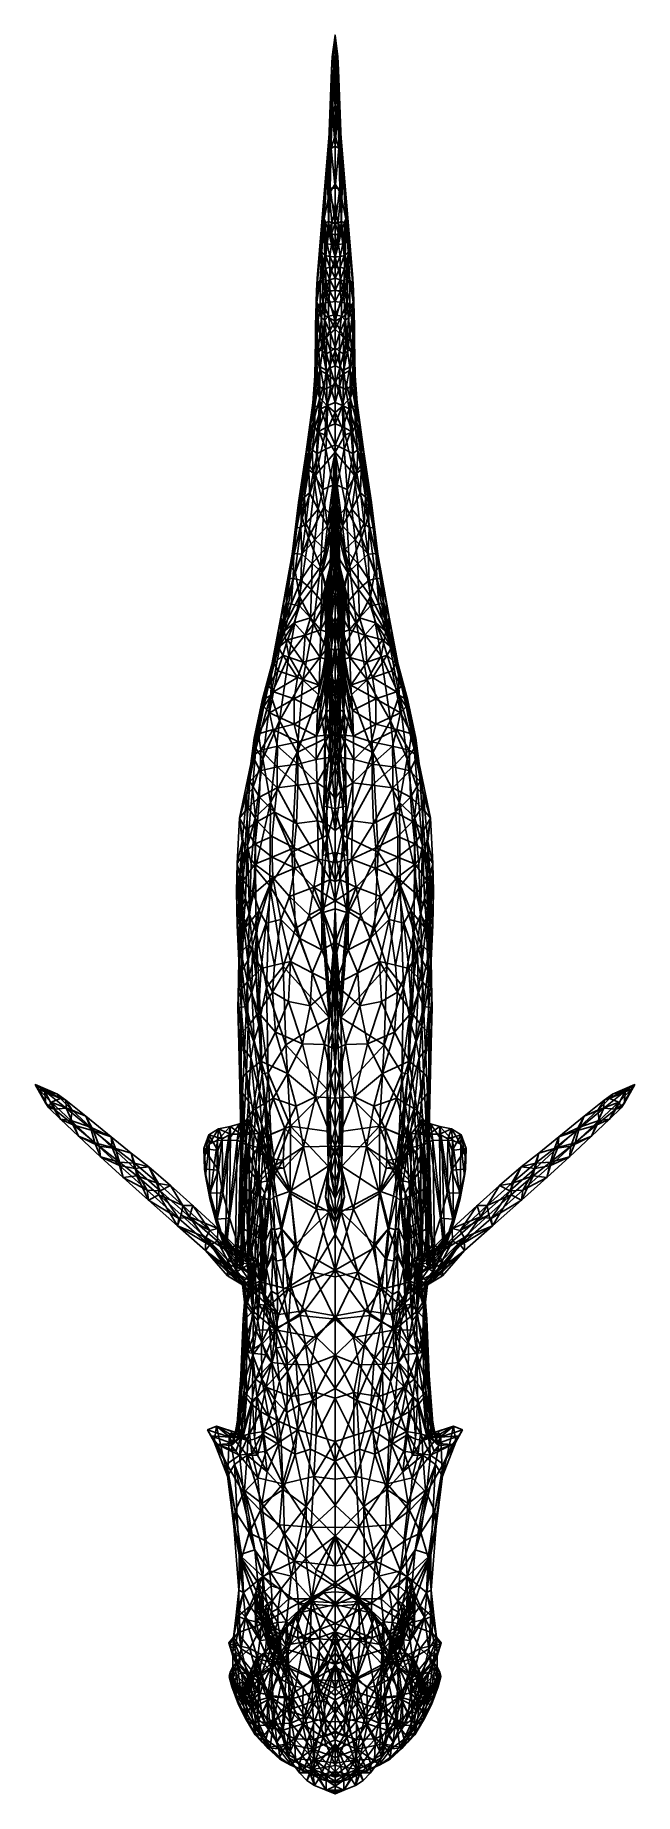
# Model space of a CAD drawing. Extents: x -0.063 to 0.063, y -0.13 to 0.242.
import ezdxf

# ---------------------------------------------------------------- set-up
doc = ezdxf.new("R2010")
doc.units = 0
doc.layers.add('LM_BASS$LWO', color=1, linetype='CONTINUOUS')

msp = doc.modelspace()

# ---------------------------------------------------------------- linework, layer by layer
at = {"layer": 'LM_BASS$LWO'}
for points in [[(0, 0.24229, 0.02955), (0, 0.24147, 0.02318), (-0.00075, 0.23495, 0.02211)], [(0, 0.24229, 0.02955), (-0.00075, 0.23495, 0.02211), (-0.0006, 0.23768, 0.0293)], [(0, 0.23965, 0.03321), (0, 0.24229, 0.02955), (-0.0006, 0.23768, 0.0293)], [(0, 0.24147, 0.02318), (0, 0.24229, 0.02955), (0.00075, 0.23495, 0.02211)], [(0.00075, 0.23495, 0.02211), (0, 0.24229, 0.02955), (0.0006, 0.23768, 0.0293)], [(0, 0.24229, 0.02955), (0, 0.23965, 0.03321), (0.0006, 0.23768, 0.0293)], [(0, 0.24147, 0.02318), (0, 0.23817, 0.01289), (-0.00075, 0.23495, 0.02211)], [(0, 0.23535, 0.03353), (0, 0.23965, 0.03321), (-0.0006, 0.23768, 0.0293)], [(0, 0.23817, 0.01289), (0, 0.24147, 0.02318), (0.00075, 0.23495, 0.02211)], [(0, 0.23965, 0.03321), (0, 0.23535, 0.03353), (0.0006, 0.23768, 0.0293)], [(-0.00141, 0.21816, -0.02668), (0, 0.23624, -0.03173), (-0.00075, 0.22891, -0.04085)], [(0, 0.23473, -0.02514), (0, 0.23624, -0.03173), (-0.00141, 0.21816, -0.02668)], [(0, 0.2335, -0.01678), (0, 0.23473, -0.02514), (-0.00141, 0.21816, -0.02668)], [(-0.00075, 0.23495, 0.02211), (-0.00086, 0.22884, 0.01062), (-0.00126, 0.22181, 0.02297)], [(-0.00077, 0.2299, 0.02869), (-0.00075, 0.23495, 0.02211), (-0.00126, 0.22181, 0.02297)], [(0, 0.2362, 0.00034), (0, 0.23467, -0.00844), (-0.00089, 0.22556, -0.00665)], [(-0.00086, 0.22884, 0.01062), (0, 0.2362, 0.00034), (-0.00089, 0.22556, -0.00665)], [(0, 0.23817, 0.01289), (-0.00086, 0.22884, 0.01062), (-0.00075, 0.23495, 0.02211)], [(0, 0.2362, 0.00034), (-0.00086, 0.22884, 0.01062), (0, 0.23817, 0.01289)], [(0, 0.23535, 0.03353), (-0.0006, 0.23768, 0.0293), (-0.00077, 0.2299, 0.02869)], [(-0.00075, 0.23495, 0.02211), (-0.00077, 0.2299, 0.02869), (-0.0006, 0.23768, 0.0293)], [(0, 0.23031, 0.03284), (0, 0.23535, 0.03353), (-0.00077, 0.2299, 0.02869)], [(0, 0.23624, -0.03173), (0, 0.23796, -0.03956), (-0.00075, 0.22891, -0.04085)], [(0, 0.23796, -0.03956), (0, 0.23795, -0.04645), (-0.00075, 0.22891, -0.04085)], [(0, 0.23795, -0.04645), (-0.00039, 0.23069, -0.04991), (-0.00075, 0.22891, -0.04085)], [(0, 0.23795, -0.04645), (0, 0.23597, -0.05083), (-0.00039, 0.23069, -0.04991)], [(0, 0.23597, -0.05083), (0, 0.23269, -0.05229), (-0.00039, 0.23069, -0.04991)], [(0.00086, 0.22884, 0.01062), (0, 0.23817, 0.01289), (0.00075, 0.23495, 0.02211)], [(0.00086, 0.22884, 0.01062), (0, 0.2362, 0.00034), (0, 0.23817, 0.01289)], [(0, 0.23796, -0.03956), (0, 0.23624, -0.03173), (0.00075, 0.22891, -0.04085)], [(0, 0.23795, -0.04645), (0, 0.23796, -0.03956), (0.00075, 0.22891, -0.04085)], [(0, 0.23597, -0.05083), (0, 0.23795, -0.04645), (0.00039, 0.23069, -0.04991)], [(0.00039, 0.23069, -0.04991), (0, 0.23795, -0.04645), (0.00075, 0.22891, -0.04085)], [(0.0006, 0.23768, 0.0293), (0, 0.23535, 0.03353), (0.00077, 0.2299, 0.02869)], [(0, 0.23624, -0.03173), (0.00141, 0.21816, -0.02668), (0.00075, 0.22891, -0.04085)], [(0, 0.23624, -0.03173), (0, 0.23473, -0.02514), (0.00141, 0.21816, -0.02668)], [(0, 0.23467, -0.00844), (0, 0.2362, 0.00034), (0.00089, 0.22556, -0.00665)], [(0, 0.2362, 0.00034), (0.00086, 0.22884, 0.01062), (0.00089, 0.22556, -0.00665)], [(0, 0.23269, -0.05229), (0, 0.23597, -0.05083), (0.00039, 0.23069, -0.04991)], [(0, 0.23535, 0.03353), (0, 0.23031, 0.03284), (0.00077, 0.2299, 0.02869)], [(0, 0.23473, -0.02514), (0, 0.2335, -0.01678), (0.00141, 0.21816, -0.02668)], [(0.00077, 0.2299, 0.02869), (0.00075, 0.23495, 0.02211), (0.0006, 0.23768, 0.0293)], [(0.00086, 0.22884, 0.01062), (0.00075, 0.23495, 0.02211), (0.00126, 0.22181, 0.02297)], [(0.00075, 0.23495, 0.02211), (0.00077, 0.2299, 0.02869), (0.00126, 0.22181, 0.02297)], [(-0.00089, 0.22556, -0.00665), (0, 0.2335, -0.01678), (-0.00141, 0.21816, -0.02668)], [(0, 0.2335, -0.01678), (-0.00089, 0.22556, -0.00665), (0, 0.23467, -0.00844)], [(0, 0.22736, -0.05124), (-0.00039, 0.23069, -0.04991), (0, 0.23269, -0.05229)], [(0.00089, 0.22556, -0.00665), (0, 0.2335, -0.01678), (0, 0.23467, -0.00844)], [(0, 0.2335, -0.01678), (0.00089, 0.22556, -0.00665), (0.00141, 0.21816, -0.02668)], [(0.00039, 0.23069, -0.04991), (0, 0.22736, -0.05124), (0, 0.23269, -0.05229)], [(-0.00086, 0.22884, 0.01062), (-0.00158, 0.21391, 0.01393), (-0.00126, 0.22181, 0.02297)], [(-0.00086, 0.22884, 0.01062), (-0.00089, 0.22556, -0.00665), (-0.00158, 0.21391, 0.01393)], [(-0.00075, 0.22891, -0.04085), (-0.00089, 0.21829, -0.04245), (-0.00141, 0.21816, -0.02668)], [(-0.0008, 0.21838, 0.02911), (-0.00077, 0.2299, 0.02869), (-0.00126, 0.22181, 0.02297)], [(-0.00089, 0.21829, -0.04245), (-0.00075, 0.22891, -0.04085), (-0.00054, 0.22557, -0.04754)], [(-0.00077, 0.2299, 0.02869), (-0.0008, 0.21838, 0.02911), (0, 0.22104, 0.03148)], [(0, 0.23031, 0.03284), (-0.00077, 0.2299, 0.02869), (0, 0.22104, 0.03148)], [(-0.00039, 0.23069, -0.04991), (-0.00054, 0.22557, -0.04754), (-0.00075, 0.22891, -0.04085)], [(0, 0.22736, -0.05124), (-0.00054, 0.22557, -0.04754), (-0.00039, 0.23069, -0.04991)], [(0, 0.22736, -0.05124), (0, 0.2188, -0.04923), (-0.00054, 0.22557, -0.04754)], [(0.00054, 0.22557, -0.04754), (0, 0.22736, -0.05124), (0.00039, 0.23069, -0.04991)], [(0.00077, 0.2299, 0.02869), (0, 0.23031, 0.03284), (0, 0.22104, 0.03148)], [(0.0008, 0.21838, 0.02911), (0.00077, 0.2299, 0.02869), (0, 0.22104, 0.03148)], [(0, 0.2188, -0.04923), (0, 0.22736, -0.05124), (0.00054, 0.22557, -0.04754)], [(0.00054, 0.22557, -0.04754), (0.00039, 0.23069, -0.04991), (0.00075, 0.22891, -0.04085)], [(0.00075, 0.22891, -0.04085), (0.00089, 0.21829, -0.04245), (0.00054, 0.22557, -0.04754)], [(0.00089, 0.21829, -0.04245), (0.00075, 0.22891, -0.04085), (0.00141, 0.21816, -0.02668)], [(0.00077, 0.2299, 0.02869), (0.0008, 0.21838, 0.02911), (0.00126, 0.22181, 0.02297)], [(0.00158, 0.21391, 0.01393), (0.00086, 0.22884, 0.01062), (0.00126, 0.22181, 0.02297)], [(0.00089, 0.22556, -0.00665), (0.00086, 0.22884, 0.01062), (0.00158, 0.21391, 0.01393)], [(-0.00279, 0.20273, -0.01152), (-0.00089, 0.22556, -0.00665), (-0.00141, 0.21816, -0.02668)], [(-0.00089, 0.22556, -0.00665), (-0.00279, 0.20273, -0.01152), (-0.00245, 0.20237, 0.00479)], [(-0.00089, 0.22556, -0.00665), (-0.00245, 0.20237, 0.00479), (-0.00158, 0.21391, 0.01393)], [(0, 0.2188, -0.04923), (-0.00089, 0.21829, -0.04245), (-0.00054, 0.22557, -0.04754)], [(0.00089, 0.21829, -0.04245), (0, 0.2188, -0.04923), (0.00054, 0.22557, -0.04754)], [(0.00089, 0.22556, -0.00665), (0.00279, 0.20273, -0.01152), (0.00141, 0.21816, -0.02668)], [(0.00279, 0.20273, -0.01152), (0.00089, 0.22556, -0.00665), (0.00245, 0.20237, 0.00479)], [(0.00245, 0.20237, 0.00479), (0.00089, 0.22556, -0.00665), (0.00158, 0.21391, 0.01393)], [(-0.00126, 0.22181, 0.02297), (-0.00158, 0.21391, 0.01393), (-0.00103, 0.20985, 0.02506)], [(-0.00103, 0.20985, 0.02506), (-0.0008, 0.21838, 0.02911), (-0.00126, 0.22181, 0.02297)], [(0, 0.20986, 0.029), (0, 0.22104, 0.03148), (-0.0008, 0.21838, 0.02911)], [(0, 0.22104, 0.03148), (0, 0.20986, 0.029), (0.0008, 0.21838, 0.02911)], [(0.0008, 0.21838, 0.02911), (0.00103, 0.20985, 0.02506), (0.00126, 0.22181, 0.02297)], [(0.00158, 0.21391, 0.01393), (0.00126, 0.22181, 0.02297), (0.00103, 0.20985, 0.02506)], [(-0.00299, 0.19644, -0.02657), (-0.00279, 0.20273, -0.01152), (-0.00141, 0.21816, -0.02668)], [(-0.00299, 0.19644, -0.02657), (-0.00141, 0.21816, -0.02668), (-0.00226, 0.2034, -0.03502)], [(-0.0012, 0.20866, -0.04082), (-0.00226, 0.2034, -0.03502), (-0.00141, 0.21816, -0.02668)], [(-0.00089, 0.21829, -0.04245), (-0.0012, 0.20866, -0.04082), (-0.00141, 0.21816, -0.02668)], [(0, 0.21083, -0.04639), (-0.0012, 0.20866, -0.04082), (-0.00089, 0.21829, -0.04245)], [(0, 0.20986, 0.029), (-0.0008, 0.21838, 0.02911), (-0.00103, 0.20985, 0.02506)], [(0, 0.2188, -0.04923), (0, 0.21083, -0.04639), (-0.00089, 0.21829, -0.04245)], [(0, 0.21083, -0.04639), (0, 0.2188, -0.04923), (0.00089, 0.21829, -0.04245)], [(0.0008, 0.21838, 0.02911), (0, 0.20986, 0.029), (0.00103, 0.20985, 0.02506)], [(0.0012, 0.20866, -0.04082), (0, 0.21083, -0.04639), (0.00089, 0.21829, -0.04245)], [(0.0012, 0.20866, -0.04082), (0.00089, 0.21829, -0.04245), (0.00141, 0.21816, -0.02668)], [(0.00226, 0.2034, -0.03502), (0.0012, 0.20866, -0.04082), (0.00141, 0.21816, -0.02668)], [(0.00279, 0.20273, -0.01152), (0.00299, 0.19644, -0.02657), (0.00141, 0.21816, -0.02668)], [(0.00141, 0.21816, -0.02668), (0.00299, 0.19644, -0.02657), (0.00226, 0.2034, -0.03502)], [(-0.0014, 0.20279, 0.01856), (-0.00158, 0.21391, 0.01393), (-0.00245, 0.20237, 0.00479)], [(-0.00103, 0.20985, 0.02506), (-0.00158, 0.21391, 0.01393), (-0.0014, 0.20279, 0.01856)], [(0.00158, 0.21391, 0.01393), (0.00103, 0.20985, 0.02506), (0.0014, 0.20279, 0.01856)], [(0.00158, 0.21391, 0.01393), (0.0014, 0.20279, 0.01856), (0.00245, 0.20237, 0.00479)], [(-0.00132, 0.20061, -0.04004), (-0.00226, 0.2034, -0.03502), (-0.0012, 0.20866, -0.04082)], [(0, 0.20231, 0.02557), (-0.00103, 0.20985, 0.02506), (-0.0014, 0.20279, 0.01856)], [(-0.00067, 0.20277, -0.04225), (-0.00132, 0.20061, -0.04004), (-0.0012, 0.20866, -0.04082)], [(0, 0.21083, -0.04639), (0, 0.20492, -0.04445), (-0.0012, 0.20866, -0.04082)], [(0, 0.20492, -0.04445), (-0.00067, 0.20277, -0.04225), (-0.0012, 0.20866, -0.04082)], [(0, 0.20986, 0.029), (-0.00103, 0.20985, 0.02506), (0, 0.20231, 0.02557)], [(0, 0.20492, -0.04445), (0, 0.21083, -0.04639), (0.0012, 0.20866, -0.04082)], [(0.00103, 0.20985, 0.02506), (0, 0.20986, 0.029), (0, 0.20231, 0.02557)], [(0.00103, 0.20985, 0.02506), (0, 0.20231, 0.02557), (0.0014, 0.20279, 0.01856)], [(0.00067, 0.20277, -0.04225), (0, 0.20492, -0.04445), (0.0012, 0.20866, -0.04082)], [(0.00132, 0.20061, -0.04004), (0.00067, 0.20277, -0.04225), (0.0012, 0.20866, -0.04082)], [(0.00226, 0.2034, -0.03502), (0.00132, 0.20061, -0.04004), (0.0012, 0.20866, -0.04082)], [(0, 0.20241, -0.04355), (-0.00067, 0.20277, -0.04225), (0, 0.20492, -0.04445)], [(0.00067, 0.20277, -0.04225), (0, 0.20241, -0.04355), (0, 0.20492, -0.04445)], [(-0.00245, 0.20237, 0.00479), (-0.00279, 0.20273, -0.01152), (-0.0039, 0.18813, -0.00551)], [(-0.00379, 0.19076, -0.01703), (-0.0039, 0.18813, -0.00551), (-0.00279, 0.20273, -0.01152)], [(-0.00245, 0.20237, 0.00479), (-0.0039, 0.18813, -0.00551), (-0.00313, 0.19044, 0.00738)], [(-0.00299, 0.19644, -0.02657), (-0.00379, 0.19076, -0.01703), (-0.00279, 0.20273, -0.01152)], [(-0.00313, 0.19044, 0.00738), (-0.00213, 0.1956, 0.01416), (-0.00245, 0.20237, 0.00479)], [(-0.00197, 0.19556, -0.03555), (-0.00299, 0.19644, -0.02657), (-0.00226, 0.2034, -0.03502)], [(-0.00213, 0.1956, 0.01416), (-0.0014, 0.20279, 0.01856), (-0.00245, 0.20237, 0.00479)], [(-0.00226, 0.2034, -0.03502), (-0.00132, 0.20061, -0.04004), (-0.00169, 0.19808, -0.03781)], [(-0.00169, 0.19808, -0.03781), (-0.00197, 0.19556, -0.03555), (-0.00226, 0.2034, -0.03502)], [(0, 0.19527, 0.02268), (-0.0014, 0.20279, 0.01856), (-0.00213, 0.1956, 0.01416)], [(0, 0.19527, 0.02268), (0, 0.20231, 0.02557), (-0.0014, 0.20279, 0.01856)], [(-0.00067, 0.20277, -0.04225), (-0.00071, 0.20028, -0.04128), (-0.00132, 0.20061, -0.04004)], [(-0.00067, 0.20277, -0.04225), (0, 0.20241, -0.04355), (-0.00071, 0.20028, -0.04128)], [(-0.00071, 0.20028, -0.04128), (0, 0.20241, -0.04355), (0, 0.19995, -0.04248)], [(0, 0.20231, 0.02557), (0, 0.19527, 0.02268), (0.0014, 0.20279, 0.01856)], [(0.0014, 0.20279, 0.01856), (0, 0.19527, 0.02268), (0.00213, 0.1956, 0.01416)], [(0.00071, 0.20028, -0.04128), (0, 0.20241, -0.04355), (0.00067, 0.20277, -0.04225)], [(0, 0.20241, -0.04355), (0.00071, 0.20028, -0.04128), (0, 0.19995, -0.04248)], [(0.00071, 0.20028, -0.04128), (0.00067, 0.20277, -0.04225), (0.00132, 0.20061, -0.04004)], [(0.00169, 0.19808, -0.03781), (0.00132, 0.20061, -0.04004), (0.00226, 0.2034, -0.03502)], [(0.0014, 0.20279, 0.01856), (0.00213, 0.1956, 0.01416), (0.00245, 0.20237, 0.00479)], [(0.00226, 0.2034, -0.03502), (0.00197, 0.19556, -0.03555), (0.00169, 0.19808, -0.03781)], [(0.00299, 0.19644, -0.02657), (0.00197, 0.19556, -0.03555), (0.00226, 0.2034, -0.03502)], [(0.00213, 0.1956, 0.01416), (0.00313, 0.19044, 0.00738), (0.00245, 0.20237, 0.00479)], [(0.00279, 0.20273, -0.01152), (0.00245, 0.20237, 0.00479), (0.0039, 0.18813, -0.00551)], [(0.0039, 0.18813, -0.00551), (0.00245, 0.20237, 0.00479), (0.00313, 0.19044, 0.00738)], [(0.0039, 0.18813, -0.00551), (0.00379, 0.19076, -0.01703), (0.00279, 0.20273, -0.01152)], [(0.00379, 0.19076, -0.01703), (0.00299, 0.19644, -0.02657), (0.00279, 0.20273, -0.01152)], [(-0.00169, 0.19808, -0.03781), (-0.00107, 0.19543, -0.038), (-0.00197, 0.19556, -0.03555)], [(-0.00073, 0.19796, -0.04024), (-0.00169, 0.19808, -0.03781), (-0.00132, 0.20061, -0.04004)], [(-0.00073, 0.19796, -0.04024), (-0.00107, 0.19543, -0.038), (-0.00169, 0.19808, -0.03781)], [(-0.00071, 0.20028, -0.04128), (-0.00073, 0.19796, -0.04024), (-0.00132, 0.20061, -0.04004)], [(-0.00107, 0.19543, -0.038), (-0.00073, 0.19796, -0.04024), (0, 0.19533, -0.04039)], [(-0.00071, 0.20028, -0.04128), (0, 0.19762, -0.04149), (-0.00073, 0.19796, -0.04024)], [(-0.00073, 0.19796, -0.04024), (0, 0.19762, -0.04149), (0, 0.19533, -0.04039)], [(0, 0.19762, -0.04149), (-0.00071, 0.20028, -0.04128), (0, 0.19995, -0.04248)], [(0.00071, 0.20028, -0.04128), (0, 0.19762, -0.04149), (0, 0.19995, -0.04248)], [(0.00073, 0.19796, -0.04024), (0, 0.19762, -0.04149), (0.00071, 0.20028, -0.04128)], [(0.00073, 0.19796, -0.04024), (0.00107, 0.19543, -0.038), (0, 0.19533, -0.04039)], [(0, 0.19762, -0.04149), (0.00073, 0.19796, -0.04024), (0, 0.19533, -0.04039)], [(0.00073, 0.19796, -0.04024), (0.00071, 0.20028, -0.04128), (0.00132, 0.20061, -0.04004)], [(0.00169, 0.19808, -0.03781), (0.00073, 0.19796, -0.04024), (0.00132, 0.20061, -0.04004)], [(0.00169, 0.19808, -0.03781), (0.00107, 0.19543, -0.038), (0.00073, 0.19796, -0.04024)], [(0.00107, 0.19543, -0.038), (0.00169, 0.19808, -0.03781), (0.00197, 0.19556, -0.03555)], [(-0.00251, 0.18552, -0.02651), (-0.00379, 0.19076, -0.01703), (-0.00299, 0.19644, -0.02657)], [(-0.00181, 0.18827, 0.0155), (-0.00213, 0.1956, 0.01416), (-0.00313, 0.19044, 0.00738)], [(-0.00203, 0.19285, -0.03406), (-0.00202, 0.19015, -0.03256), (-0.00299, 0.19644, -0.02657)], [(-0.00197, 0.19556, -0.03555), (-0.00203, 0.19285, -0.03406), (-0.00299, 0.19644, -0.02657)], [(-0.00224, 0.18783, -0.02953), (-0.00251, 0.18552, -0.02651), (-0.00299, 0.19644, -0.02657)], [(-0.00202, 0.19015, -0.03256), (-0.00224, 0.18783, -0.02953), (-0.00299, 0.19644, -0.02657)], [(0, 0.19527, 0.02268), (-0.00213, 0.1956, 0.01416), (-0.00181, 0.18827, 0.0155)], [(-0.00109, 0.19316, -0.03662), (-0.00203, 0.19285, -0.03406), (-0.00197, 0.19556, -0.03555)], [(-0.00107, 0.19543, -0.038), (-0.00109, 0.19316, -0.03662), (-0.00197, 0.19556, -0.03555)], [(0, 0.18815, 0.02022), (0, 0.19527, 0.02268), (-0.00181, 0.18827, 0.0155)], [(-0.00109, 0.19316, -0.03662), (-0.00107, 0.19543, -0.038), (0, 0.19304, -0.03904)], [(0, 0.19304, -0.03904), (-0.00107, 0.19543, -0.038), (0, 0.19533, -0.04039)], [(0.00213, 0.1956, 0.01416), (0, 0.19527, 0.02268), (0.00181, 0.18827, 0.0155)], [(0.00107, 0.19543, -0.038), (0, 0.19304, -0.03904), (0, 0.19533, -0.04039)], [(0, 0.19304, -0.03904), (0.00107, 0.19543, -0.038), (0.00109, 0.19316, -0.03662)], [(0, 0.19527, 0.02268), (0, 0.18815, 0.02022), (0.00181, 0.18827, 0.0155)], [(0.00109, 0.19316, -0.03662), (0.00107, 0.19543, -0.038), (0.00197, 0.19556, -0.03555)], [(0.00203, 0.19285, -0.03406), (0.00109, 0.19316, -0.03662), (0.00197, 0.19556, -0.03555)], [(0.00213, 0.1956, 0.01416), (0.00181, 0.18827, 0.0155), (0.00313, 0.19044, 0.00738)], [(0.00203, 0.19285, -0.03406), (0.00197, 0.19556, -0.03555), (0.00299, 0.19644, -0.02657)], [(0.00202, 0.19015, -0.03256), (0.00203, 0.19285, -0.03406), (0.00299, 0.19644, -0.02657)], [(0.00224, 0.18783, -0.02953), (0.00202, 0.19015, -0.03256), (0.00299, 0.19644, -0.02657)], [(0.00251, 0.18552, -0.02651), (0.00224, 0.18783, -0.02953), (0.00299, 0.19644, -0.02657)], [(0.00379, 0.19076, -0.01703), (0.00251, 0.18552, -0.02651), (0.00299, 0.19644, -0.02657)], [(-0.00251, 0.18552, -0.02651), (-0.00393, 0.18502, -0.01736), (-0.00379, 0.19076, -0.01703)], [(-0.0039, 0.18813, -0.00551), (-0.00379, 0.19076, -0.01703), (-0.00393, 0.18502, -0.01736)], [(-0.0039, 0.18813, -0.00551), (-0.00386, 0.18571, 0.00371), (-0.00313, 0.19044, 0.00738)], [(-0.00313, 0.18419, 0.00955), (-0.00313, 0.19044, 0.00738), (-0.00386, 0.18571, 0.00371)], [(-0.00181, 0.18827, 0.0155), (-0.00313, 0.19044, 0.00738), (-0.00313, 0.18419, 0.00955)], [(-0.00108, 0.18798, -0.03321), (-0.00224, 0.18783, -0.02953), (-0.00202, 0.19015, -0.03256)], [(-0.00108, 0.19046, -0.03511), (-0.00203, 0.19285, -0.03406), (-0.00109, 0.19316, -0.03662)], [(-0.00203, 0.19285, -0.03406), (-0.00108, 0.19046, -0.03511), (-0.00202, 0.19015, -0.03256)], [(-0.00108, 0.19046, -0.03511), (-0.00108, 0.18798, -0.03321), (-0.00202, 0.19015, -0.03256)], [(-0.00109, 0.19316, -0.03662), (0, 0.19304, -0.03904), (0, 0.19081, -0.03761)], [(-0.00108, 0.19046, -0.03511), (-0.00109, 0.19316, -0.03662), (0, 0.19081, -0.03761)], [(0, 0.18828, -0.03579), (-0.00108, 0.19046, -0.03511), (0, 0.19081, -0.03761)], [(-0.00108, 0.18798, -0.03321), (-0.00108, 0.19046, -0.03511), (0, 0.18828, -0.03579)], [(0, 0.19304, -0.03904), (0.00109, 0.19316, -0.03662), (0, 0.19081, -0.03761)], [(0.00109, 0.19316, -0.03662), (0.00108, 0.19046, -0.03511), (0, 0.19081, -0.03761)], [(0.00108, 0.19046, -0.03511), (0, 0.18828, -0.03579), (0, 0.19081, -0.03761)], [(0, 0.18828, -0.03579), (0.00108, 0.19046, -0.03511), (0.00108, 0.18798, -0.03321)], [(0.00109, 0.19316, -0.03662), (0.00203, 0.19285, -0.03406), (0.00108, 0.19046, -0.03511)], [(0.00108, 0.19046, -0.03511), (0.00203, 0.19285, -0.03406), (0.00202, 0.19015, -0.03256)], [(0.00108, 0.18798, -0.03321), (0.00108, 0.19046, -0.03511), (0.00202, 0.19015, -0.03256)], [(0.00224, 0.18783, -0.02953), (0.00108, 0.18798, -0.03321), (0.00202, 0.19015, -0.03256)], [(0.00313, 0.19044, 0.00738), (0.00181, 0.18827, 0.0155), (0.00313, 0.18419, 0.00955)], [(0.00393, 0.18502, -0.01736), (0.00251, 0.18552, -0.02651), (0.00379, 0.19076, -0.01703)], [(0.00313, 0.19044, 0.00738), (0.00313, 0.18419, 0.00955), (0.00386, 0.18571, 0.00371)], [(0.00386, 0.18571, 0.00371), (0.0039, 0.18813, -0.00551), (0.00313, 0.19044, 0.00738)], [(0.00379, 0.19076, -0.01703), (0.0039, 0.18813, -0.00551), (0.00393, 0.18502, -0.01736)], [(-0.00413, 0.18073, -0.01393), (-0.00414, 0.17775, -0.00598), (-0.0039, 0.18813, -0.00551)], [(-0.00381, 0.18094, 0.00259), (-0.0039, 0.18813, -0.00551), (-0.00414, 0.17775, -0.00598)], [(-0.00413, 0.18073, -0.01393), (-0.0039, 0.18813, -0.00551), (-0.00393, 0.18502, -0.01736)], [(-0.00381, 0.18094, 0.00259), (-0.00386, 0.18571, 0.00371), (-0.0039, 0.18813, -0.00551)], [(-0.00216, 0.18293, 0.01415), (-0.00181, 0.18827, 0.0155), (-0.00313, 0.18419, 0.00955)], [(-0.00224, 0.18783, -0.02953), (-0.00136, 0.18567, -0.0302), (-0.00251, 0.18552, -0.02651)], [(-0.00108, 0.18798, -0.03321), (-0.00136, 0.18567, -0.0302), (-0.00224, 0.18783, -0.02953)], [(0, 0.18173, 0.01811), (-0.00181, 0.18827, 0.0155), (-0.00216, 0.18293, 0.01415)], [(0, 0.18173, 0.01811), (0, 0.18815, 0.02022), (-0.00181, 0.18827, 0.0155)], [(-0.00136, 0.18567, -0.0302), (-0.00108, 0.18798, -0.03321), (0, 0.18585, -0.03383)], [(-0.00108, 0.18798, -0.03321), (0, 0.18828, -0.03579), (0, 0.18585, -0.03383)], [(0, 0.18828, -0.03579), (0.00108, 0.18798, -0.03321), (0, 0.18585, -0.03383)], [(0.00181, 0.18827, 0.0155), (0, 0.18173, 0.01811), (0.00216, 0.18293, 0.01415)], [(0, 0.18815, 0.02022), (0, 0.18173, 0.01811), (0.00181, 0.18827, 0.0155)], [(0.00108, 0.18798, -0.03321), (0.00136, 0.18567, -0.0302), (0, 0.18585, -0.03383)], [(0.00224, 0.18783, -0.02953), (0.00136, 0.18567, -0.0302), (0.00108, 0.18798, -0.03321)], [(0.00136, 0.18567, -0.0302), (0.00224, 0.18783, -0.02953), (0.00251, 0.18552, -0.02651)], [(0.00181, 0.18827, 0.0155), (0.00216, 0.18293, 0.01415), (0.00313, 0.18419, 0.00955)], [(0.00386, 0.18571, 0.00371), (0.00381, 0.18094, 0.00259), (0.0039, 0.18813, -0.00551)], [(0.0039, 0.18813, -0.00551), (0.00381, 0.18094, 0.00259), (0.00414, 0.17775, -0.00598)], [(0.00414, 0.17775, -0.00598), (0.00413, 0.18073, -0.01393), (0.0039, 0.18813, -0.00551)], [(0.0039, 0.18813, -0.00551), (0.00413, 0.18073, -0.01393), (0.00393, 0.18502, -0.01736)], [(-0.00393, 0.18502, -0.01736), (-0.0032, 0.17925, -0.02125), (-0.00413, 0.18073, -0.01393)], [(-0.00251, 0.18552, -0.02651), (-0.00287, 0.18238, -0.02388), (-0.00393, 0.18502, -0.01736)], [(-0.00287, 0.18238, -0.02388), (-0.0032, 0.17925, -0.02125), (-0.00393, 0.18502, -0.01736)], [(-0.00381, 0.18094, 0.00259), (-0.00313, 0.18419, 0.00955), (-0.00386, 0.18571, 0.00371)], [(-0.00381, 0.18094, 0.00259), (-0.00237, 0.17752, 0.01116), (-0.00313, 0.18419, 0.00955)], [(-0.00216, 0.18293, 0.01415), (-0.00313, 0.18419, 0.00955), (-0.00237, 0.17752, 0.01116)], [(-0.00218, 0.18189, -0.02653), (-0.00287, 0.18238, -0.02388), (-0.00251, 0.18552, -0.02651)], [(-0.00136, 0.18567, -0.0302), (-0.0014, 0.18274, -0.02838), (-0.00251, 0.18552, -0.02651)], [(-0.0014, 0.18274, -0.02838), (-0.00218, 0.18189, -0.02653), (-0.00251, 0.18552, -0.02651)], [(0, 0.18173, 0.01811), (-0.00216, 0.18293, 0.01415), (-0.00237, 0.17752, 0.01116)], [(-0.0014, 0.18274, -0.02838), (-0.00092, 0.17914, -0.02836), (-0.00218, 0.18189, -0.02653)], [(-0.00136, 0.18567, -0.0302), (0, 0.18306, -0.03175), (-0.0014, 0.18274, -0.02838)], [(-0.0014, 0.18274, -0.02838), (0, 0.18306, -0.03175), (0, 0.18, -0.03017)], [(-0.00092, 0.17914, -0.02836), (-0.0014, 0.18274, -0.02838), (0, 0.18, -0.03017)], [(0, 0.18306, -0.03175), (-0.00136, 0.18567, -0.0302), (0, 0.18585, -0.03383)], [(0.00136, 0.18567, -0.0302), (0, 0.18306, -0.03175), (0, 0.18585, -0.03383)], [(0.0014, 0.18274, -0.02838), (0, 0.18306, -0.03175), (0.00136, 0.18567, -0.0302)], [(0, 0.18306, -0.03175), (0.0014, 0.18274, -0.02838), (0, 0.18, -0.03017)], [(0.00216, 0.18293, 0.01415), (0, 0.18173, 0.01811), (0.00237, 0.17752, 0.01116)], [(0.0014, 0.18274, -0.02838), (0.00092, 0.17914, -0.02836), (0, 0.18, -0.03017)], [(0.00218, 0.18189, -0.02653), (0.00092, 0.17914, -0.02836), (0.0014, 0.18274, -0.02838)], [(0.0014, 0.18274, -0.02838), (0.00136, 0.18567, -0.0302), (0.00251, 0.18552, -0.02651)], [(0.00218, 0.18189, -0.02653), (0.0014, 0.18274, -0.02838), (0.00251, 0.18552, -0.02651)], [(0.00313, 0.18419, 0.00955), (0.00216, 0.18293, 0.01415), (0.00237, 0.17752, 0.01116)], [(0.00287, 0.18238, -0.02388), (0.00218, 0.18189, -0.02653), (0.00251, 0.18552, -0.02651)], [(0.00237, 0.17752, 0.01116), (0.00381, 0.18094, 0.00259), (0.00313, 0.18419, 0.00955)], [(0.00287, 0.18238, -0.02388), (0.00251, 0.18552, -0.02651), (0.00393, 0.18502, -0.01736)], [(0.0032, 0.17925, -0.02125), (0.00287, 0.18238, -0.02388), (0.00393, 0.18502, -0.01736)], [(0.00313, 0.18419, 0.00955), (0.00381, 0.18094, 0.00259), (0.00386, 0.18571, 0.00371)], [(0.0032, 0.17925, -0.02125), (0.00393, 0.18502, -0.01736), (0.00413, 0.18073, -0.01393)], [(-0.00414, 0.17775, -0.00598), (-0.00385, 0.17422, 0.00304), (-0.00381, 0.18094, 0.00259)], [(-0.00414, 0.17775, -0.00598), (-0.00413, 0.18073, -0.01393), (-0.00384, 0.17277, -0.01488)], [(-0.00352, 0.17601, -0.01807), (-0.00384, 0.17277, -0.01488), (-0.00413, 0.18073, -0.01393)], [(-0.00413, 0.18073, -0.01393), (-0.0032, 0.17925, -0.02125), (-0.00352, 0.17601, -0.01807)], [(-0.00381, 0.18094, 0.00259), (-0.00385, 0.17422, 0.00304), (-0.00237, 0.17752, 0.01116)], [(-0.00262, 0.17529, -0.02256), (-0.00352, 0.17601, -0.01807), (-0.0032, 0.17925, -0.02125)], [(-0.00287, 0.18238, -0.02388), (-0.00265, 0.17875, -0.02393), (-0.0032, 0.17925, -0.02125)], [(-0.00265, 0.17875, -0.02393), (-0.00262, 0.17529, -0.02256), (-0.0032, 0.17925, -0.02125)], [(-0.00287, 0.18238, -0.02388), (-0.00218, 0.18189, -0.02653), (-0.00265, 0.17875, -0.02393)], [(-0.00265, 0.17875, -0.02393), (-0.00218, 0.18189, -0.02653), (-0.0018, 0.17827, -0.02653)], [(0, 0.17544, 0.01622), (0, 0.18173, 0.01811), (-0.00237, 0.17752, 0.01116)], [(-0.00218, 0.18189, -0.02653), (-0.00092, 0.17914, -0.02836), (-0.0018, 0.17827, -0.02653)], [(-0.00092, 0.17914, -0.02836), (-0.00094, 0.17526, -0.0271), (-0.0018, 0.17827, -0.02653)], [(-0.00092, 0.17914, -0.02836), (0, 0.17614, -0.02888), (-0.00094, 0.17526, -0.0271)], [(0, 0.17614, -0.02888), (-0.00092, 0.17914, -0.02836), (0, 0.18, -0.03017)], [(0, 0.18173, 0.01811), (0, 0.17544, 0.01622), (0.00237, 0.17752, 0.01116)], [(0.00092, 0.17914, -0.02836), (0, 0.17614, -0.02888), (0, 0.18, -0.03017)], [(0.00094, 0.17526, -0.0271), (0, 0.17614, -0.02888), (0.00092, 0.17914, -0.02836)], [(0.00092, 0.17914, -0.02836), (0.00218, 0.18189, -0.02653), (0.0018, 0.17827, -0.02653)], [(0.00094, 0.17526, -0.0271), (0.00092, 0.17914, -0.02836), (0.0018, 0.17827, -0.02653)], [(0.00218, 0.18189, -0.02653), (0.00265, 0.17875, -0.02393), (0.0018, 0.17827, -0.02653)], [(0.00265, 0.17875, -0.02393), (0.00218, 0.18189, -0.02653), (0.00287, 0.18238, -0.02388)], [(0.00385, 0.17422, 0.00304), (0.00381, 0.18094, 0.00259), (0.00237, 0.17752, 0.01116)], [(0.00352, 0.17601, -0.01807), (0.00262, 0.17529, -0.02256), (0.0032, 0.17925, -0.02125)], [(0.00262, 0.17529, -0.02256), (0.00265, 0.17875, -0.02393), (0.0032, 0.17925, -0.02125)], [(0.00265, 0.17875, -0.02393), (0.00287, 0.18238, -0.02388), (0.0032, 0.17925, -0.02125)], [(0.00352, 0.17601, -0.01807), (0.0032, 0.17925, -0.02125), (0.00413, 0.18073, -0.01393)], [(0.00413, 0.18073, -0.01393), (0.00384, 0.17277, -0.01488), (0.00352, 0.17601, -0.01807)], [(0.00385, 0.17422, 0.00304), (0.00414, 0.17775, -0.00598), (0.00381, 0.18094, 0.00259)], [(0.00413, 0.18073, -0.01393), (0.00414, 0.17775, -0.00598), (0.00384, 0.17277, -0.01488)], [(-0.00385, 0.17422, 0.00304), (-0.00414, 0.17775, -0.00598), (-0.00425, 0.1701, -0.00409)], [(-0.00414, 0.17775, -0.00598), (-0.00384, 0.17277, -0.01488), (-0.00425, 0.1701, -0.00409)], [(-0.00385, 0.17422, 0.00304), (-0.00319, 0.17131, 0.00798), (-0.00237, 0.17752, 0.01116)], [(-0.00352, 0.17601, -0.01807), (-0.00314, 0.17205, -0.01943), (-0.00384, 0.17277, -0.01488)], [(-0.00352, 0.17601, -0.01807), (-0.00262, 0.17529, -0.02256), (-0.00314, 0.17205, -0.01943)], [(-0.00237, 0.17752, 0.01116), (-0.00319, 0.17131, 0.00798), (-0.00173, 0.17046, 0.0122)], [(-0.00314, 0.17205, -0.01943), (-0.00262, 0.17529, -0.02256), (-0.00186, 0.17135, -0.02383)], [(-0.00181, 0.17481, -0.02517), (-0.00265, 0.17875, -0.02393), (-0.0018, 0.17827, -0.02653)], [(-0.00262, 0.17529, -0.02256), (-0.00265, 0.17875, -0.02393), (-0.00181, 0.17481, -0.02517)], [(-0.00262, 0.17529, -0.02256), (-0.00181, 0.17481, -0.02517), (-0.00186, 0.17135, -0.02383)], [(0, 0.17544, 0.01622), (-0.00237, 0.17752, 0.01116), (-0.00173, 0.17046, 0.0122)], [(-0.00094, 0.17526, -0.0271), (-0.00181, 0.17481, -0.02517), (-0.0018, 0.17827, -0.02653)], [(-0.00094, 0.17526, -0.0271), (-0.00099, 0.1718, -0.02577), (-0.00181, 0.17481, -0.02517)], [(0, 0.16916, 0.01487), (0, 0.17544, 0.01622), (-0.00173, 0.17046, 0.0122)], [(-0.00099, 0.1718, -0.02577), (-0.00094, 0.17526, -0.0271), (0, 0.17226, -0.02765)], [(-0.00094, 0.17526, -0.0271), (0, 0.17614, -0.02888), (0, 0.17226, -0.02765)], [(0.00237, 0.17752, 0.01116), (0, 0.17544, 0.01622), (0.00173, 0.17046, 0.0122)], [(0, 0.17614, -0.02888), (0.00094, 0.17526, -0.0271), (0, 0.17226, -0.02765)], [(0, 0.17544, 0.01622), (0, 0.16916, 0.01487), (0.00173, 0.17046, 0.0122)], [(0.00094, 0.17526, -0.0271), (0.00099, 0.1718, -0.02577), (0, 0.17226, -0.02765)], [(0.00181, 0.17481, -0.02517), (0.00094, 0.17526, -0.0271), (0.0018, 0.17827, -0.02653)], [(0.00181, 0.17481, -0.02517), (0.00099, 0.1718, -0.02577), (0.00094, 0.17526, -0.0271)], [(0.00319, 0.17131, 0.00798), (0.00237, 0.17752, 0.01116), (0.00173, 0.17046, 0.0122)], [(0.00265, 0.17875, -0.02393), (0.00181, 0.17481, -0.02517), (0.0018, 0.17827, -0.02653)], [(0.00181, 0.17481, -0.02517), (0.00265, 0.17875, -0.02393), (0.00262, 0.17529, -0.02256)], [(0.00181, 0.17481, -0.02517), (0.00262, 0.17529, -0.02256), (0.00186, 0.17135, -0.02383)], [(0.00262, 0.17529, -0.02256), (0.00314, 0.17205, -0.01943), (0.00186, 0.17135, -0.02383)], [(0.00319, 0.17131, 0.00798), (0.00385, 0.17422, 0.00304), (0.00237, 0.17752, 0.01116)], [(0.00314, 0.17205, -0.01943), (0.00262, 0.17529, -0.02256), (0.00352, 0.17601, -0.01807)], [(0.00314, 0.17205, -0.01943), (0.00352, 0.17601, -0.01807), (0.00384, 0.17277, -0.01488)], [(0.00384, 0.17277, -0.01488), (0.00414, 0.17775, -0.00598), (0.00425, 0.1701, -0.00409)], [(0.00414, 0.17775, -0.00598), (0.00385, 0.17422, 0.00304), (0.00425, 0.1701, -0.00409)], [(-0.00403, 0.16745, 0.00365), (-0.00385, 0.17422, 0.00304), (-0.00425, 0.1701, -0.00409)], [(-0.00384, 0.17277, -0.01488), (-0.0042, 0.16858, -0.01304), (-0.00425, 0.1701, -0.00409)], [(-0.00355, 0.16798, -0.01773), (-0.0042, 0.16858, -0.01304), (-0.00384, 0.17277, -0.01488)], [(-0.00403, 0.16745, 0.00365), (-0.00319, 0.17131, 0.00798), (-0.00385, 0.17422, 0.00304)], [(-0.00314, 0.17205, -0.01943), (-0.00355, 0.16798, -0.01773), (-0.00384, 0.17277, -0.01488)], [(-0.00314, 0.17205, -0.01943), (-0.0023, 0.16726, -0.02211), (-0.00355, 0.16798, -0.01773)], [(-0.0023, 0.16726, -0.02211), (-0.00314, 0.17205, -0.01943), (-0.00186, 0.17135, -0.02383)], [(-0.00181, 0.17481, -0.02517), (-0.00099, 0.1718, -0.02577), (-0.00186, 0.17135, -0.02383)], [(-0.00099, 0.1718, -0.02577), (-0.00097, 0.1679, -0.02479), (-0.00186, 0.17135, -0.02383)], [(0, 0.16839, -0.02654), (-0.00099, 0.1718, -0.02577), (0, 0.17226, -0.02765)], [(0, 0.16839, -0.02654), (-0.00097, 0.1679, -0.02479), (-0.00099, 0.1718, -0.02577)], [(0.00099, 0.1718, -0.02577), (0, 0.16839, -0.02654), (0, 0.17226, -0.02765)], [(0.00099, 0.1718, -0.02577), (0.00097, 0.1679, -0.02479), (0, 0.16839, -0.02654)], [(0.00097, 0.1679, -0.02479), (0.00099, 0.1718, -0.02577), (0.00186, 0.17135, -0.02383)], [(0.00099, 0.1718, -0.02577), (0.00181, 0.17481, -0.02517), (0.00186, 0.17135, -0.02383)], [(0.00314, 0.17205, -0.01943), (0.0023, 0.16726, -0.02211), (0.00186, 0.17135, -0.02383)], [(0.00355, 0.16798, -0.01773), (0.0023, 0.16726, -0.02211), (0.00314, 0.17205, -0.01943)], [(0.00355, 0.16798, -0.01773), (0.00314, 0.17205, -0.01943), (0.00384, 0.17277, -0.01488)], [(0.00319, 0.17131, 0.00798), (0.00403, 0.16745, 0.00365), (0.00385, 0.17422, 0.00304)], [(0.0042, 0.16858, -0.01304), (0.00355, 0.16798, -0.01773), (0.00384, 0.17277, -0.01488)], [(0.0042, 0.16858, -0.01304), (0.00384, 0.17277, -0.01488), (0.00425, 0.1701, -0.00409)], [(0.00385, 0.17422, 0.00304), (0.00403, 0.16745, 0.00365), (0.00425, 0.1701, -0.00409)], [(-0.00469, 0.16331, -0.00201), (-0.00425, 0.1701, -0.00409), (-0.00472, 0.16439, -0.01121)], [(-0.0042, 0.16858, -0.01304), (-0.00472, 0.16439, -0.01121), (-0.00425, 0.1701, -0.00409)], [(-0.0042, 0.16858, -0.01304), (-0.00424, 0.16381, -0.01594), (-0.00472, 0.16439, -0.01121)], [(-0.00403, 0.16745, 0.00365), (-0.00425, 0.1701, -0.00409), (-0.00469, 0.16331, -0.00201)], [(-0.0042, 0.16858, -0.01304), (-0.00355, 0.16798, -0.01773), (-0.00424, 0.16381, -0.01594)], [(-0.00424, 0.16381, -0.01594), (-0.00355, 0.16798, -0.01773), (-0.00301, 0.16317, -0.02049)], [(-0.00319, 0.17131, 0.00798), (-0.00403, 0.16745, 0.00365), (-0.00323, 0.16545, 0.00842)], [(-0.00355, 0.16798, -0.01773), (-0.0023, 0.16726, -0.02211), (-0.00301, 0.16317, -0.02049)], [(-0.00319, 0.17131, 0.00798), (-0.00323, 0.16545, 0.00842), (-0.00173, 0.17046, 0.0122)], [(-0.00173, 0.16386, 0.01218), (-0.00173, 0.17046, 0.0122), (-0.00323, 0.16545, 0.00842)], [(-0.00097, 0.1679, -0.02479), (-0.0023, 0.16726, -0.02211), (-0.00186, 0.17135, -0.02383)], [(-0.0023, 0.16726, -0.02211), (-0.00097, 0.1679, -0.02479), (-0.00157, 0.16382, -0.02314)], [(0, 0.16916, 0.01487), (-0.00173, 0.17046, 0.0122), (-0.00173, 0.16386, 0.01218)], [(0, 0.16916, 0.01487), (-0.00173, 0.16386, 0.01218), (0, 0.16233, 0.01422)], [(-0.00157, 0.16382, -0.02314), (-0.00097, 0.1679, -0.02479), (0, 0.16445, -0.02573)], [(-0.00097, 0.1679, -0.02479), (0, 0.16839, -0.02654), (0, 0.16445, -0.02573)], [(0.00173, 0.17046, 0.0122), (0, 0.16916, 0.01487), (0.00173, 0.16386, 0.01218)], [(0.00173, 0.16386, 0.01218), (0, 0.16916, 0.01487), (0, 0.16233, 0.01422)], [(0, 0.16839, -0.02654), (0.00097, 0.1679, -0.02479), (0, 0.16445, -0.02573)], [(0.00097, 0.1679, -0.02479), (0.00157, 0.16382, -0.02314), (0, 0.16445, -0.02573)], [(0.0023, 0.16726, -0.02211), (0.00097, 0.1679, -0.02479), (0.00186, 0.17135, -0.02383)], [(0.00157, 0.16382, -0.02314), (0.00097, 0.1679, -0.02479), (0.0023, 0.16726, -0.02211)], [(0.00323, 0.16545, 0.00842), (0.00319, 0.17131, 0.00798), (0.00173, 0.17046, 0.0122)], [(0.00173, 0.17046, 0.0122), (0.00173, 0.16386, 0.01218), (0.00323, 0.16545, 0.00842)], [(0.0023, 0.16726, -0.02211), (0.00355, 0.16798, -0.01773), (0.00301, 0.16317, -0.02049)], [(0.00355, 0.16798, -0.01773), (0.00424, 0.16381, -0.01594), (0.00301, 0.16317, -0.02049)], [(0.00403, 0.16745, 0.00365), (0.00319, 0.17131, 0.00798), (0.00323, 0.16545, 0.00842)], [(0.00424, 0.16381, -0.01594), (0.00355, 0.16798, -0.01773), (0.0042, 0.16858, -0.01304)], [(0.00425, 0.1701, -0.00409), (0.00403, 0.16745, 0.00365), (0.00469, 0.16331, -0.00201)], [(0.00472, 0.16439, -0.01121), (0.0042, 0.16858, -0.01304), (0.00425, 0.1701, -0.00409)], [(0.00424, 0.16381, -0.01594), (0.0042, 0.16858, -0.01304), (0.00472, 0.16439, -0.01121)], [(0.00425, 0.1701, -0.00409), (0.00469, 0.16331, -0.00201), (0.00472, 0.16439, -0.01121)], [(-0.0061, 0.15406, -0.00649), (-0.00472, 0.16439, -0.01121), (-0.00516, 0.15977, -0.01366)], [(-0.0061, 0.15406, -0.00649), (-0.00469, 0.16331, -0.00201), (-0.00472, 0.16439, -0.01121)], [(-0.00424, 0.16381, -0.01594), (-0.00516, 0.15977, -0.01366), (-0.00472, 0.16439, -0.01121)], [(-0.00459, 0.16035, 0.00374), (-0.00403, 0.16745, 0.00365), (-0.00469, 0.16331, -0.00201)], [(-0.00323, 0.16545, 0.00842), (-0.00403, 0.16745, 0.00365), (-0.00459, 0.16035, 0.00374)], [(-0.00369, 0.15823, 0.00952), (-0.00323, 0.16545, 0.00842), (-0.00459, 0.16035, 0.00374)], [(-0.00173, 0.16386, 0.01218), (-0.00323, 0.16545, 0.00842), (-0.00369, 0.15823, 0.00952)], [(-0.0023, 0.16726, -0.02211), (-0.00157, 0.16382, -0.02314), (-0.00301, 0.16317, -0.02049)], [(0, 0.15999, -0.02523), (-0.00157, 0.16382, -0.02314), (0, 0.16445, -0.02573)], [(0.00157, 0.16382, -0.02314), (0, 0.15999, -0.02523), (0, 0.16445, -0.02573)], [(0.00157, 0.16382, -0.02314), (0.0023, 0.16726, -0.02211), (0.00301, 0.16317, -0.02049)], [(0.00323, 0.16545, 0.00842), (0.00173, 0.16386, 0.01218), (0.00369, 0.15823, 0.00952)], [(0.00403, 0.16745, 0.00365), (0.00323, 0.16545, 0.00842), (0.00459, 0.16035, 0.00374)], [(0.00323, 0.16545, 0.00842), (0.00369, 0.15823, 0.00952), (0.00459, 0.16035, 0.00374)], [(0.00403, 0.16745, 0.00365), (0.00459, 0.16035, 0.00374), (0.00469, 0.16331, -0.00201)], [(0.00516, 0.15977, -0.01366), (0.00424, 0.16381, -0.01594), (0.00472, 0.16439, -0.01121)], [(0.00469, 0.16331, -0.00201), (0.0061, 0.15406, -0.00649), (0.00472, 0.16439, -0.01121)], [(0.00516, 0.15977, -0.01366), (0.00472, 0.16439, -0.01121), (0.0061, 0.15406, -0.00649)], [(-0.00459, 0.16035, 0.00374), (-0.00469, 0.16331, -0.00201), (-0.0061, 0.15406, -0.00649)], [(-0.00562, 0.15132, 0.00568), (-0.00459, 0.16035, 0.00374), (-0.0061, 0.15406, -0.00649)], [(-0.00562, 0.15132, 0.00568), (-0.00369, 0.15823, 0.00952), (-0.00459, 0.16035, 0.00374)], [(-0.00424, 0.16381, -0.01594), (-0.00428, 0.15916, -0.01829), (-0.00516, 0.15977, -0.01366)], [(-0.00428, 0.15916, -0.01829), (-0.00424, 0.16381, -0.01594), (-0.00301, 0.16317, -0.02049)], [(-0.00336, 0.15842, -0.0208), (-0.00428, 0.15916, -0.01829), (-0.00301, 0.16317, -0.02049)], [(-0.00214, 0.15762, 0.0124), (-0.00173, 0.16386, 0.01218), (-0.00369, 0.15823, 0.00952)], [(-0.00169, 0.15935, -0.02297), (-0.00336, 0.15842, -0.0208), (-0.00301, 0.16317, -0.02049)], [(-0.00157, 0.16382, -0.02314), (-0.00169, 0.15935, -0.02297), (-0.00301, 0.16317, -0.02049)], [(0, 0.16233, 0.01422), (-0.00173, 0.16386, 0.01218), (-0.00214, 0.15762, 0.0124)], [(0, 0.15395, 0.01521), (0, 0.16233, 0.01422), (-0.00214, 0.15762, 0.0124)], [(-0.00157, 0.16382, -0.02314), (0, 0.15999, -0.02523), (-0.00169, 0.15935, -0.02297)], [(0.00173, 0.16386, 0.01218), (0, 0.16233, 0.01422), (0.00214, 0.15762, 0.0124)], [(0.00169, 0.15935, -0.02297), (0, 0.15999, -0.02523), (0.00157, 0.16382, -0.02314)], [(0, 0.16233, 0.01422), (0, 0.15395, 0.01521), (0.00214, 0.15762, 0.0124)], [(0.00169, 0.15935, -0.02297), (0.00157, 0.16382, -0.02314), (0.00301, 0.16317, -0.02049)], [(0.00336, 0.15842, -0.0208), (0.00169, 0.15935, -0.02297), (0.00301, 0.16317, -0.02049)], [(0.00173, 0.16386, 0.01218), (0.00214, 0.15762, 0.0124), (0.00369, 0.15823, 0.00952)], [(0.00424, 0.16381, -0.01594), (0.00428, 0.15916, -0.01829), (0.00301, 0.16317, -0.02049)], [(0.00428, 0.15916, -0.01829), (0.00336, 0.15842, -0.0208), (0.00301, 0.16317, -0.02049)], [(0.00369, 0.15823, 0.00952), (0.00562, 0.15132, 0.00568), (0.00459, 0.16035, 0.00374)], [(0.00516, 0.15977, -0.01366), (0.00428, 0.15916, -0.01829), (0.00424, 0.16381, -0.01594)], [(0.00469, 0.16331, -0.00201), (0.00459, 0.16035, 0.00374), (0.0061, 0.15406, -0.00649)], [(0.00459, 0.16035, 0.00374), (0.00562, 0.15132, 0.00568), (0.0061, 0.15406, -0.00649)], [(-0.00516, 0.15977, -0.01366), (-0.00548, 0.15513, -0.01608), (-0.0061, 0.15406, -0.00649)], [(-0.00369, 0.15823, 0.00952), (-0.00562, 0.15132, 0.00568), (-0.00405, 0.14919, 0.01185)], [(-0.00516, 0.15977, -0.01366), (-0.00428, 0.15916, -0.01829), (-0.00548, 0.15513, -0.01608)], [(-0.00428, 0.15916, -0.01829), (-0.00485, 0.15443, -0.01869), (-0.00548, 0.15513, -0.01608)], [(-0.00428, 0.15916, -0.01829), (-0.00336, 0.15842, -0.0208), (-0.00485, 0.15443, -0.01869)], [(-0.00485, 0.15443, -0.01869), (-0.00336, 0.15842, -0.0208), (-0.0038, 0.15367, -0.02113)], [(-0.00214, 0.15762, 0.0124), (-0.00369, 0.15823, 0.00952), (-0.00405, 0.14919, 0.01185)], [(0, 0.15395, 0.01521), (-0.00214, 0.15762, 0.0124), (-0.00405, 0.14919, 0.01185)], [(-0.00336, 0.15842, -0.0208), (-0.00197, 0.15461, -0.02324), (-0.0038, 0.15367, -0.02113)], [(-0.00169, 0.15935, -0.02297), (-0.00197, 0.15461, -0.02324), (-0.00336, 0.15842, -0.0208)], [(-0.00197, 0.15461, -0.02324), (-0.00169, 0.15935, -0.02297), (0, 0.15552, -0.02526)], [(-0.00169, 0.15935, -0.02297), (0, 0.15999, -0.02523), (0, 0.15552, -0.02526)], [(0, 0.15999, -0.02523), (0.00169, 0.15935, -0.02297), (0, 0.15552, -0.02526)], [(0.00169, 0.15935, -0.02297), (0.00197, 0.15461, -0.02324), (0, 0.15552, -0.02526)], [(0.00214, 0.15762, 0.0124), (0, 0.15395, 0.01521), (0.00405, 0.14919, 0.01185)], [(0.00336, 0.15842, -0.0208), (0.00197, 0.15461, -0.02324), (0.00169, 0.15935, -0.02297)], [(0.00197, 0.15461, -0.02324), (0.00336, 0.15842, -0.0208), (0.0038, 0.15367, -0.02113)], [(0.00369, 0.15823, 0.00952), (0.00214, 0.15762, 0.0124), (0.00405, 0.14919, 0.01185)], [(0.00485, 0.15443, -0.01869), (0.00336, 0.15842, -0.0208), (0.00428, 0.15916, -0.01829)], [(0.00336, 0.15842, -0.0208), (0.00485, 0.15443, -0.01869), (0.0038, 0.15367, -0.02113)], [(0.00562, 0.15132, 0.00568), (0.00369, 0.15823, 0.00952), (0.00405, 0.14919, 0.01185)], [(0.00428, 0.15916, -0.01829), (0.00516, 0.15977, -0.01366), (0.00548, 0.15513, -0.01608)], [(0.00485, 0.15443, -0.01869), (0.00428, 0.15916, -0.01829), (0.00548, 0.15513, -0.01608)], [(0.0061, 0.15406, -0.00649), (0.00548, 0.15513, -0.01608), (0.00516, 0.15977, -0.01366)], [(-0.0061, 0.15406, -0.00649), (-0.00704, 0.14354, -0.01437), (-0.00776, 0.1433, -0.00924)], [(-0.00754, 0.14222, -0.00061), (-0.0061, 0.15406, -0.00649), (-0.00776, 0.1433, -0.00924)], [(-0.00754, 0.14222, -0.00061), (-0.00562, 0.15132, 0.00568), (-0.0061, 0.15406, -0.00649)], [(-0.00625, 0.14933, -0.01522), (-0.00704, 0.14354, -0.01437), (-0.0061, 0.15406, -0.00649)], [(-0.00554, 0.15024, -0.01788), (-0.00625, 0.14933, -0.01522), (-0.00548, 0.15513, -0.01608)], [(-0.0061, 0.15406, -0.00649), (-0.00548, 0.15513, -0.01608), (-0.00625, 0.14933, -0.01522)], [(-0.00485, 0.15443, -0.01869), (-0.00554, 0.15024, -0.01788), (-0.00548, 0.15513, -0.01608)], [(-0.00485, 0.15443, -0.01869), (-0.0046, 0.1495, -0.02037), (-0.00554, 0.15024, -0.01788)], [(-0.0046, 0.1495, -0.02037), (-0.00485, 0.15443, -0.01869), (-0.0038, 0.15367, -0.02113)], [(-0.00258, 0.14602, -0.0232), (-0.0046, 0.1495, -0.02037), (-0.0038, 0.15367, -0.02113)], [(-0.00235, 0.14225, 0.01698), (0, 0.15395, 0.01521), (-0.00405, 0.14919, 0.01185)], [(-0.00197, 0.15461, -0.02324), (-0.00258, 0.14602, -0.0232), (-0.0038, 0.15367, -0.02113)], [(-0.00197, 0.15461, -0.02324), (-0.00047, 0.14694, -0.02543), (-0.00258, 0.14602, -0.0232)], [(0, 0.15395, 0.01521), (-0.00235, 0.14225, 0.01698), (0, 0.13978, 0.01967)], [(-0.00047, 0.14694, -0.02543), (-0.00197, 0.15461, -0.02324), (0, 0.15552, -0.02526)], [(0, 0.1494, -0.02546), (-0.00047, 0.14694, -0.02543), (0, 0.15552, -0.02526)], [(0.00047, 0.14694, -0.02543), (0, 0.1494, -0.02546), (0, 0.15552, -0.02526)], [(0.00197, 0.15461, -0.02324), (0.00047, 0.14694, -0.02543), (0, 0.15552, -0.02526)], [(0, 0.15395, 0.01521), (0.00235, 0.14225, 0.01698), (0.00405, 0.14919, 0.01185)], [(0.00235, 0.14225, 0.01698), (0, 0.15395, 0.01521), (0, 0.13978, 0.01967)], [(0.00258, 0.14602, -0.0232), (0.00047, 0.14694, -0.02543), (0.00197, 0.15461, -0.02324)], [(0.00258, 0.14602, -0.0232), (0.00197, 0.15461, -0.02324), (0.0038, 0.15367, -0.02113)], [(0.0046, 0.1495, -0.02037), (0.00258, 0.14602, -0.0232), (0.0038, 0.15367, -0.02113)], [(0.00485, 0.15443, -0.01869), (0.0046, 0.1495, -0.02037), (0.0038, 0.15367, -0.02113)], [(0.00554, 0.15024, -0.01788), (0.0046, 0.1495, -0.02037), (0.00485, 0.15443, -0.01869)], [(0.00554, 0.15024, -0.01788), (0.00485, 0.15443, -0.01869), (0.00548, 0.15513, -0.01608)], [(0.00625, 0.14933, -0.01522), (0.00554, 0.15024, -0.01788), (0.00548, 0.15513, -0.01608)], [(0.00625, 0.14933, -0.01522), (0.00548, 0.15513, -0.01608), (0.0061, 0.15406, -0.00649)], [(0.00562, 0.15132, 0.00568), (0.00754, 0.14222, -0.00061), (0.0061, 0.15406, -0.00649)], [(0.0061, 0.15406, -0.00649), (0.00704, 0.14354, -0.01437), (0.00625, 0.14933, -0.01522)], [(0.00704, 0.14354, -0.01437), (0.0061, 0.15406, -0.00649), (0.00776, 0.1433, -0.00924)], [(0.0061, 0.15406, -0.00649), (0.00754, 0.14222, -0.00061), (0.00776, 0.1433, -0.00924)], [(-0.00697, 0.14003, 0.0086), (-0.00562, 0.15132, 0.00568), (-0.00754, 0.14222, -0.00061)], [(-0.00625, 0.14933, -0.01522), (-0.00643, 0.14446, -0.01706), (-0.00704, 0.14354, -0.01437)], [(-0.00405, 0.14919, 0.01185), (-0.00562, 0.15132, 0.00568), (-0.00697, 0.14003, 0.0086)], [(-0.00405, 0.14919, 0.01185), (-0.00697, 0.14003, 0.0086), (-0.00562, 0.1358, 0.01545)], [(-0.00643, 0.14446, -0.01706), (-0.00554, 0.15024, -0.01788), (-0.00543, 0.14534, -0.01963)], [(-0.00643, 0.14446, -0.01706), (-0.00625, 0.14933, -0.01522), (-0.00554, 0.15024, -0.01788)], [(-0.00405, 0.14919, 0.01185), (-0.00562, 0.1358, 0.01545), (-0.00235, 0.14225, 0.01698)], [(-0.00554, 0.15024, -0.01788), (-0.0046, 0.1495, -0.02037), (-0.00543, 0.14534, -0.01963)], [(-0.0046, 0.1495, -0.02037), (-0.00354, 0.14186, -0.02252), (-0.00543, 0.14534, -0.01963)], [(-0.0046, 0.1495, -0.02037), (-0.00258, 0.14602, -0.0232), (-0.00354, 0.14186, -0.02252)], [(0, 0.14989, 0.03135), (0, 0.14286, 0.02432), (-0.00134, 0.12346, 0.02685)], [(-0.00038, 0.14474, 0.03538), (0, 0.14989, 0.03135), (-0.00134, 0.12346, 0.02685)], [(-0.0007, 0.14089, -0.02613), (0, 0.1494, -0.02546), (0, 0.14342, -0.02634)], [(0, 0.1494, -0.02546), (-0.0007, 0.14089, -0.02613), (-0.00047, 0.14694, -0.02543)], [(-0.00038, 0.14474, 0.03538), (0, 0.15229, 0.03814), (0, 0.14989, 0.03135)], [(-0.00038, 0.14474, 0.03538), (-0.00033, 0.14607, 0.04289), (0, 0.15229, 0.03814)], [(0, 0.15229, 0.03814), (-0.00033, 0.14607, 0.04289), (0, 0.15185, 0.04565)], [(-0.00033, 0.14607, 0.04289), (0, 0.14807, 0.05426), (0, 0.15185, 0.04565)], [(0.00033, 0.14607, 0.04289), (0, 0.15229, 0.03814), (0, 0.15185, 0.04565)], [(0, 0.15229, 0.03814), (0.00038, 0.14474, 0.03538), (0, 0.14989, 0.03135)], [(0.00033, 0.14607, 0.04289), (0.00038, 0.14474, 0.03538), (0, 0.15229, 0.03814)], [(0, 0.14807, 0.05426), (0.00033, 0.14607, 0.04289), (0, 0.15185, 0.04565)], [(0, 0.14286, 0.02432), (0, 0.14989, 0.03135), (0.00134, 0.12346, 0.02685)], [(0, 0.14989, 0.03135), (0.00038, 0.14474, 0.03538), (0.00134, 0.12346, 0.02685)], [(0, 0.1494, -0.02546), (0.0007, 0.14089, -0.02613), (0, 0.14342, -0.02634)], [(0.00047, 0.14694, -0.02543), (0.0007, 0.14089, -0.02613), (0, 0.1494, -0.02546)], [(0.00562, 0.1358, 0.01545), (0.00405, 0.14919, 0.01185), (0.00235, 0.14225, 0.01698)], [(0.00354, 0.14186, -0.02252), (0.00258, 0.14602, -0.0232), (0.0046, 0.1495, -0.02037)], [(0.00354, 0.14186, -0.02252), (0.0046, 0.1495, -0.02037), (0.00543, 0.14534, -0.01963)], [(0.00562, 0.15132, 0.00568), (0.00405, 0.14919, 0.01185), (0.00697, 0.14003, 0.0086)], [(0.00697, 0.14003, 0.0086), (0.00405, 0.14919, 0.01185), (0.00562, 0.1358, 0.01545)], [(0.0046, 0.1495, -0.02037), (0.00554, 0.15024, -0.01788), (0.00543, 0.14534, -0.01963)], [(0.00554, 0.15024, -0.01788), (0.00643, 0.14446, -0.01706), (0.00543, 0.14534, -0.01963)], [(0.00554, 0.15024, -0.01788), (0.00625, 0.14933, -0.01522), (0.00643, 0.14446, -0.01706)], [(0.00562, 0.15132, 0.00568), (0.00697, 0.14003, 0.0086), (0.00754, 0.14222, -0.00061)], [(0.00643, 0.14446, -0.01706), (0.00625, 0.14933, -0.01522), (0.00704, 0.14354, -0.01437)], [(-0.00617, 0.13883, -0.02093), (-0.00643, 0.14446, -0.01706), (-0.00543, 0.14534, -0.01963)], [(-0.00354, 0.14186, -0.02252), (-0.00617, 0.13883, -0.02093), (-0.00543, 0.14534, -0.01963)], [(-0.00354, 0.14186, -0.02252), (-0.00258, 0.14602, -0.0232), (-0.00156, 0.13839, -0.02538)], [(-0.00258, 0.14602, -0.0232), (-0.00047, 0.14694, -0.02543), (-0.00156, 0.13839, -0.02538)], [(-0.00047, 0.14694, -0.02543), (-0.0007, 0.14089, -0.02613), (-0.00156, 0.13839, -0.02538)], [(0, 0.14542, -0.03249), (-0.00156, 0.13839, -0.02538), (-0.0007, 0.14089, -0.02613)], [(0, 0.14542, -0.03249), (-0.0012, 0.13693, -0.02914), (-0.00156, 0.13839, -0.02538)], [(0, 0.14613, -0.03778), (-0.0012, 0.13693, -0.02914), (0, 0.14542, -0.03249)], [(0, 0.14613, -0.03778), (-0.00062, 0.1369, -0.0343), (-0.0012, 0.13693, -0.02914)], [(-0.0007, 0.14089, -0.02613), (0, 0.14342, -0.02634), (0, 0.14542, -0.03249)], [(-0.00033, 0.14607, 0.04289), (-0.00038, 0.14474, 0.03538), (-0.00066, 0.13958, 0.03941)], [(-0.0004, 0.14122, 0.04972), (-0.00033, 0.14607, 0.04289), (-0.00066, 0.13958, 0.03941)], [(-0.00062, 0.1369, -0.0343), (0, 0.14613, -0.03778), (0, 0.14542, -0.04307)], [(0, 0.14173, -0.04965), (-0.00062, 0.1369, -0.0343), (0, 0.14542, -0.04307)], [(0, 0.14807, 0.05426), (-0.0004, 0.14122, 0.04972), (0, 0.14286, 0.06003)], [(-0.00033, 0.14607, 0.04289), (-0.0004, 0.14122, 0.04972), (0, 0.14807, 0.05426)], [(0.0004, 0.14122, 0.04972), (0, 0.14807, 0.05426), (0, 0.14286, 0.06003)], [(0.0004, 0.14122, 0.04972), (0.00033, 0.14607, 0.04289), (0, 0.14807, 0.05426)], [(0.0012, 0.13693, -0.02914), (0, 0.14613, -0.03778), (0, 0.14542, -0.03249)], [(0, 0.14613, -0.03778), (0.00062, 0.1369, -0.0343), (0, 0.14542, -0.04307)], [(0.00062, 0.1369, -0.0343), (0, 0.14613, -0.03778), (0.0012, 0.13693, -0.02914)], [(0.00062, 0.1369, -0.0343), (0, 0.14173, -0.04965), (0, 0.14542, -0.04307)], [(0.0007, 0.14089, -0.02613), (0.00156, 0.13839, -0.02538), (0, 0.14542, -0.03249)], [(0, 0.14542, -0.03249), (0, 0.14342, -0.02634), (0.0007, 0.14089, -0.02613)], [(0.0012, 0.13693, -0.02914), (0, 0.14542, -0.03249), (0.00156, 0.13839, -0.02538)], [(0.00038, 0.14474, 0.03538), (0.00033, 0.14607, 0.04289), (0.00066, 0.13958, 0.03941)], [(0.00033, 0.14607, 0.04289), (0.0004, 0.14122, 0.04972), (0.00066, 0.13958, 0.03941)], [(0.0007, 0.14089, -0.02613), (0.00047, 0.14694, -0.02543), (0.00156, 0.13839, -0.02538)], [(0.00047, 0.14694, -0.02543), (0.00258, 0.14602, -0.0232), (0.00156, 0.13839, -0.02538)], [(0.00258, 0.14602, -0.0232), (0.00354, 0.14186, -0.02252), (0.00156, 0.13839, -0.02538)], [(0.00617, 0.13883, -0.02093), (0.00354, 0.14186, -0.02252), (0.00543, 0.14534, -0.01963)], [(0.00643, 0.14446, -0.01706), (0.00617, 0.13883, -0.02093), (0.00543, 0.14534, -0.01963)], [(-0.00927, 0.12946, 0.00326), (-0.00754, 0.14222, -0.00061), (-0.00905, 0.13237, -0.00998)], [(-0.00697, 0.14003, 0.0086), (-0.00754, 0.14222, -0.00061), (-0.00927, 0.12946, 0.00326)], [(-0.00754, 0.14222, -0.00061), (-0.00776, 0.1433, -0.00924), (-0.00905, 0.13237, -0.00998)], [(-0.00807, 0.13796, -0.01218), (-0.00905, 0.13237, -0.00998), (-0.00776, 0.1433, -0.00924)], [(-0.00726, 0.138, -0.01844), (-0.00807, 0.13796, -0.01218), (-0.00704, 0.14354, -0.01437)], [(-0.00776, 0.1433, -0.00924), (-0.00704, 0.14354, -0.01437), (-0.00807, 0.13796, -0.01218)], [(-0.00643, 0.14446, -0.01706), (-0.00726, 0.138, -0.01844), (-0.00704, 0.14354, -0.01437)], [(-0.00726, 0.138, -0.01844), (-0.00643, 0.14446, -0.01706), (-0.00617, 0.13883, -0.02093)], [(-0.00427, 0.13537, -0.02381), (-0.00617, 0.13883, -0.02093), (-0.00354, 0.14186, -0.02252)], [(-0.00235, 0.14225, 0.01698), (-0.00562, 0.1358, 0.01545), (-0.00309, 0.12966, 0.02177)], [(-0.00427, 0.13537, -0.02381), (-0.00354, 0.14186, -0.02252), (-0.00156, 0.13839, -0.02538)], [(-0.00235, 0.14225, 0.01698), (-0.00309, 0.12966, 0.02177), (0, 0.13978, 0.01967)], [(-0.00066, 0.13958, 0.03941), (-0.00038, 0.14474, 0.03538), (-0.00134, 0.12346, 0.02685)], [(0, 0.13978, 0.01967), (-0.00134, 0.12346, 0.02685), (0, 0.14286, 0.02432)], [(-0.0007, 0.12853, 0.0576), (0, 0.13467, 0.06581), (0, 0.14286, 0.06003)], [(-0.00057, 0.13519, 0.05206), (-0.0007, 0.12853, 0.0576), (0, 0.14286, 0.06003)], [(0, 0.14173, -0.04965), (-0.00023, 0.13242, -0.03976), (-0.00062, 0.1369, -0.0343)], [(-0.0004, 0.14122, 0.04972), (-0.00057, 0.13519, 0.05206), (0, 0.14286, 0.06003)], [(-0.00023, 0.13242, -0.03976), (0, 0.14173, -0.04965), (0, 0.1366, -0.05409)], [(0, 0.13467, 0.06581), (0.0007, 0.12853, 0.0576), (0, 0.14286, 0.06003)], [(0.00057, 0.13519, 0.05206), (0.0004, 0.14122, 0.04972), (0, 0.14286, 0.06003)], [(0.0007, 0.12853, 0.0576), (0.00057, 0.13519, 0.05206), (0, 0.14286, 0.06003)], [(0.00134, 0.12346, 0.02685), (0, 0.13978, 0.01967), (0, 0.14286, 0.02432)], [(0.00309, 0.12966, 0.02177), (0.00235, 0.14225, 0.01698), (0, 0.13978, 0.01967)], [(0, 0.14173, -0.04965), (0.00023, 0.13242, -0.03976), (0, 0.1366, -0.05409)], [(0.00023, 0.13242, -0.03976), (0, 0.14173, -0.04965), (0.00062, 0.1369, -0.0343)], [(0.00038, 0.14474, 0.03538), (0.00066, 0.13958, 0.03941), (0.00134, 0.12346, 0.02685)], [(0.00354, 0.14186, -0.02252), (0.00427, 0.13537, -0.02381), (0.00156, 0.13839, -0.02538)], [(0.00562, 0.1358, 0.01545), (0.00235, 0.14225, 0.01698), (0.00309, 0.12966, 0.02177)], [(0.00354, 0.14186, -0.02252), (0.00617, 0.13883, -0.02093), (0.00427, 0.13537, -0.02381)], [(0.00617, 0.13883, -0.02093), (0.00643, 0.14446, -0.01706), (0.00726, 0.138, -0.01844)], [(0.00726, 0.138, -0.01844), (0.00643, 0.14446, -0.01706), (0.00704, 0.14354, -0.01437)], [(0.00754, 0.14222, -0.00061), (0.00697, 0.14003, 0.0086), (0.00927, 0.12946, 0.00326)], [(0.00807, 0.13796, -0.01218), (0.00726, 0.138, -0.01844), (0.00704, 0.14354, -0.01437)], [(0.00807, 0.13796, -0.01218), (0.00704, 0.14354, -0.01437), (0.00776, 0.1433, -0.00924)], [(0.00776, 0.1433, -0.00924), (0.00754, 0.14222, -0.00061), (0.00905, 0.13237, -0.00998)], [(0.00754, 0.14222, -0.00061), (0.00927, 0.12946, 0.00326), (0.00905, 0.13237, -0.00998)], [(0.00776, 0.1433, -0.00924), (0.00905, 0.13237, -0.00998), (0.00807, 0.13796, -0.01218)], [(-0.00844, 0.12874, 0.01217), (-0.00697, 0.14003, 0.0086), (-0.00927, 0.12946, 0.00326)], [(-0.00807, 0.13796, -0.01218), (-0.00869, 0.13248, -0.01632), (-0.00905, 0.13237, -0.00998)], [(-0.00869, 0.13248, -0.01632), (-0.00726, 0.138, -0.01844), (-0.007, 0.13235, -0.02227)], [(-0.00869, 0.13248, -0.01632), (-0.00807, 0.13796, -0.01218), (-0.00726, 0.138, -0.01844)], [(-0.00697, 0.14003, 0.0086), (-0.00844, 0.12874, 0.01217), (-0.00562, 0.1358, 0.01545)], [(-0.00726, 0.138, -0.01844), (-0.00617, 0.13883, -0.02093), (-0.007, 0.13235, -0.02227)], [(-0.00617, 0.13883, -0.02093), (-0.00427, 0.13537, -0.02381), (-0.007, 0.13235, -0.02227)], [(-0.00215, 0.13342, -0.02569), (-0.00427, 0.13537, -0.02381), (-0.00156, 0.13839, -0.02538)], [(-0.00134, 0.12346, 0.02685), (0, 0.13978, 0.01967), (-0.00309, 0.12966, 0.02177)], [(-0.00215, 0.13342, -0.02569), (-0.00156, 0.13839, -0.02538), (-0.0012, 0.13693, -0.02914)], [(-0.00087, 0.13354, 0.04175), (-0.00066, 0.13958, 0.03941), (-0.00134, 0.12346, 0.02685)], [(-0.00087, 0.13354, 0.04175), (-0.0004, 0.14122, 0.04972), (-0.00066, 0.13958, 0.03941)], [(-0.00087, 0.13354, 0.04175), (-0.00057, 0.13519, 0.05206), (-0.0004, 0.14122, 0.04972)], [(0, 0.13978, 0.01967), (0.00134, 0.12346, 0.02685), (0.00309, 0.12966, 0.02177)], [(0.0004, 0.14122, 0.04972), (0.00087, 0.13354, 0.04175), (0.00066, 0.13958, 0.03941)], [(0.00057, 0.13519, 0.05206), (0.00087, 0.13354, 0.04175), (0.0004, 0.14122, 0.04972)], [(0.00066, 0.13958, 0.03941), (0.00087, 0.13354, 0.04175), (0.00134, 0.12346, 0.02685)], [(0.00156, 0.13839, -0.02538), (0.00215, 0.13342, -0.02569), (0.0012, 0.13693, -0.02914)], [(0.00427, 0.13537, -0.02381), (0.00215, 0.13342, -0.02569), (0.00156, 0.13839, -0.02538)], [(0.00427, 0.13537, -0.02381), (0.00617, 0.13883, -0.02093), (0.007, 0.13235, -0.02227)], [(0.00844, 0.12874, 0.01217), (0.00697, 0.14003, 0.0086), (0.00562, 0.1358, 0.01545)], [(0.00617, 0.13883, -0.02093), (0.00726, 0.138, -0.01844), (0.007, 0.13235, -0.02227)], [(0.00697, 0.14003, 0.0086), (0.00844, 0.12874, 0.01217), (0.00927, 0.12946, 0.00326)], [(0.00726, 0.138, -0.01844), (0.00869, 0.13248, -0.01632), (0.007, 0.13235, -0.02227)], [(0.00726, 0.138, -0.01844), (0.00807, 0.13796, -0.01218), (0.00869, 0.13248, -0.01632)], [(0.00869, 0.13248, -0.01632), (0.00807, 0.13796, -0.01218), (0.00905, 0.13237, -0.00998)], [(-0.00844, 0.12874, 0.01217), (-0.00754, 0.1234, 0.01839), (-0.00562, 0.1358, 0.01545)], [(-0.00754, 0.1234, 0.01839), (-0.00309, 0.12966, 0.02177), (-0.00562, 0.1358, 0.01545)], [(-0.00427, 0.13537, -0.02381), (-0.00481, 0.13041, -0.02412), (-0.007, 0.13235, -0.02227)], [(-0.00481, 0.13041, -0.02412), (-0.00427, 0.13537, -0.02381), (-0.00215, 0.13342, -0.02569)], [(-0.0012, 0.13693, -0.02914), (-0.00062, 0.1369, -0.0343), (-0.00271, 0.12844, -0.02598)], [(-0.00271, 0.12844, -0.02598), (-0.00215, 0.13342, -0.02569), (-0.0012, 0.13693, -0.02914)], [(-0.00062, 0.1369, -0.0343), (-0.00023, 0.13242, -0.03976), (-0.00271, 0.12844, -0.02598)], [(-0.00124, 0.12085, 0.04963), (-0.00057, 0.13519, 0.05206), (-0.00105, 0.12751, 0.04409)], [(-0.00124, 0.12085, 0.04963), (-0.0007, 0.12853, 0.0576), (-0.00057, 0.13519, 0.05206)], [(-0.0011, 0.12955, -0.04513), (-0.00023, 0.13242, -0.03976), (0, 0.1366, -0.05409)], [(-0.00097, 0.12612, -0.05017), (-0.0011, 0.12955, -0.04513), (0, 0.1366, -0.05409)], [(-0.00057, 0.13519, 0.05206), (-0.00087, 0.13354, 0.04175), (-0.00105, 0.12751, 0.04409)], [(0, 0.12863, -0.0601), (-0.00097, 0.12612, -0.05017), (0, 0.1366, -0.05409)], [(-0.0007, 0.12853, 0.0576), (-0.00069, 0.11927, 0.06267), (0, 0.13467, 0.06581)], [(0, 0.13467, 0.06581), (-0.00069, 0.11927, 0.06267), (0, 0.12435, 0.07017)], [(0.00097, 0.12612, -0.05017), (0, 0.12863, -0.0601), (0, 0.1366, -0.05409)], [(0.00023, 0.13242, -0.03976), (0.0011, 0.12955, -0.04513), (0, 0.1366, -0.05409)], [(0.0011, 0.12955, -0.04513), (0.00097, 0.12612, -0.05017), (0, 0.1366, -0.05409)], [(0.00069, 0.11927, 0.06267), (0, 0.13467, 0.06581), (0, 0.12435, 0.07017)], [(0.00069, 0.11927, 0.06267), (0.0007, 0.12853, 0.0576), (0, 0.13467, 0.06581)], [(0.00023, 0.13242, -0.03976), (0.00062, 0.1369, -0.0343), (0.00271, 0.12844, -0.02598)], [(0.00087, 0.13354, 0.04175), (0.00057, 0.13519, 0.05206), (0.00105, 0.12751, 0.04409)], [(0.00057, 0.13519, 0.05206), (0.00124, 0.12085, 0.04963), (0.00105, 0.12751, 0.04409)], [(0.0007, 0.12853, 0.0576), (0.00124, 0.12085, 0.04963), (0.00057, 0.13519, 0.05206)], [(0.00062, 0.1369, -0.0343), (0.0012, 0.13693, -0.02914), (0.00271, 0.12844, -0.02598)], [(0.00215, 0.13342, -0.02569), (0.00271, 0.12844, -0.02598), (0.0012, 0.13693, -0.02914)], [(0.00215, 0.13342, -0.02569), (0.00427, 0.13537, -0.02381), (0.00481, 0.13041, -0.02412)], [(0.00309, 0.12966, 0.02177), (0.00754, 0.1234, 0.01839), (0.00562, 0.1358, 0.01545)], [(0.00481, 0.13041, -0.02412), (0.00427, 0.13537, -0.02381), (0.007, 0.13235, -0.02227)], [(0.00754, 0.1234, 0.01839), (0.00844, 0.12874, 0.01217), (0.00562, 0.1358, 0.01545)], [(-0.0115, 0.11899, -0.00576), (-0.00927, 0.12946, 0.00326), (-0.00905, 0.13237, -0.00998)], [(-0.0115, 0.11899, -0.00576), (-0.00905, 0.13237, -0.00998), (-0.00978, 0.12718, -0.01337)], [(-0.00869, 0.13248, -0.01632), (-0.00978, 0.12718, -0.01337), (-0.00905, 0.13237, -0.00998)], [(-0.00978, 0.12718, -0.01337), (-0.00869, 0.13248, -0.01632), (-0.00889, 0.12718, -0.0196)], [(-0.00889, 0.12718, -0.0196), (-0.00869, 0.13248, -0.01632), (-0.007, 0.13235, -0.02227)], [(-0.00723, 0.12687, -0.02317), (-0.00889, 0.12718, -0.0196), (-0.007, 0.13235, -0.02227)], [(-0.00481, 0.13041, -0.02412), (-0.00723, 0.12687, -0.02317), (-0.007, 0.13235, -0.02227)], [(-0.00495, 0.12487, -0.02499), (-0.00723, 0.12687, -0.02317), (-0.00481, 0.13041, -0.02412)], [(-0.00495, 0.12487, -0.02499), (-0.00481, 0.13041, -0.02412), (-0.00271, 0.12844, -0.02598)], [(-0.00481, 0.13041, -0.02412), (-0.00215, 0.13342, -0.02569), (-0.00271, 0.12844, -0.02598)], [(-0.00023, 0.13242, -0.03976), (-0.00211, 0.12541, -0.0318), (-0.00271, 0.12844, -0.02598)], [(-0.00211, 0.12541, -0.0318), (-0.00023, 0.13242, -0.03976), (-0.0011, 0.12955, -0.04513)], [(-0.00105, 0.12751, 0.04409), (-0.00087, 0.13354, 0.04175), (-0.00134, 0.12346, 0.02685)], [(0.00211, 0.12541, -0.0318), (0.00023, 0.13242, -0.03976), (0.00271, 0.12844, -0.02598)], [(0.00023, 0.13242, -0.03976), (0.00211, 0.12541, -0.0318), (0.0011, 0.12955, -0.04513)], [(0.00087, 0.13354, 0.04175), (0.00105, 0.12751, 0.04409), (0.00134, 0.12346, 0.02685)], [(0.00215, 0.13342, -0.02569), (0.00481, 0.13041, -0.02412), (0.00271, 0.12844, -0.02598)], [(0.00481, 0.13041, -0.02412), (0.00495, 0.12487, -0.02499), (0.00271, 0.12844, -0.02598)], [(0.00723, 0.12687, -0.02317), (0.00481, 0.13041, -0.02412), (0.007, 0.13235, -0.02227)], [(0.00481, 0.13041, -0.02412), (0.00723, 0.12687, -0.02317), (0.00495, 0.12487, -0.02499)], [(0.00869, 0.13248, -0.01632), (0.00889, 0.12718, -0.0196), (0.007, 0.13235, -0.02227)], [(0.00889, 0.12718, -0.0196), (0.00723, 0.12687, -0.02317), (0.007, 0.13235, -0.02227)], [(0.00978, 0.12718, -0.01337), (0.00869, 0.13248, -0.01632), (0.00905, 0.13237, -0.00998)], [(0.00889, 0.12718, -0.0196), (0.00869, 0.13248, -0.01632), (0.00978, 0.12718, -0.01337)], [(0.00927, 0.12946, 0.00326), (0.0115, 0.11899, -0.00576), (0.00905, 0.13237, -0.00998)], [(0.00978, 0.12718, -0.01337), (0.00905, 0.13237, -0.00998), (0.0115, 0.11899, -0.00576)], [(-0.0109, 0.11681, 0.01005), (-0.00927, 0.12946, 0.00326), (-0.0115, 0.11899, -0.00576)], [(-0.00978, 0.12718, -0.01337), (-0.01035, 0.12195, -0.01672), (-0.0115, 0.11899, -0.00576)], [(-0.00844, 0.12874, 0.01217), (-0.00927, 0.12946, 0.00326), (-0.0109, 0.11681, 0.01005)], [(-0.00754, 0.1234, 0.01839), (-0.00844, 0.12874, 0.01217), (-0.0109, 0.11681, 0.01005)], [(-0.00978, 0.12718, -0.01337), (-0.00889, 0.12718, -0.0196), (-0.01035, 0.12195, -0.01672)], [(-0.00889, 0.12718, -0.0196), (-0.00931, 0.12176, -0.02059), (-0.01035, 0.12195, -0.01672)], [(-0.00931, 0.12176, -0.02059), (-0.00889, 0.12718, -0.0196), (-0.00723, 0.12687, -0.02317)], [(-0.00931, 0.12176, -0.02059), (-0.00723, 0.12687, -0.02317), (-0.00752, 0.1214, -0.02412)], [(-0.00754, 0.1234, 0.01839), (-0.00458, 0.11762, 0.02595), (-0.00309, 0.12966, 0.02177)], [(-0.00723, 0.12687, -0.02317), (-0.00495, 0.12487, -0.02499), (-0.00752, 0.1214, -0.02412)], [(-0.00287, 0.12238, -0.02714), (-0.00495, 0.12487, -0.02499), (-0.00271, 0.12844, -0.02598)], [(-0.00134, 0.12346, 0.02685), (-0.00309, 0.12966, 0.02177), (-0.00458, 0.11762, 0.02595)], [(-0.00287, 0.12238, -0.02714), (-0.00271, 0.12844, -0.02598), (-0.00211, 0.12541, -0.0318)], [(-0.00211, 0.12541, -0.0318), (-0.0011, 0.12955, -0.04513), (-0.00215, 0.1225, -0.03617)], [(-0.0011, 0.12955, -0.04513), (-0.00204, 0.1203, -0.04081), (-0.00215, 0.1225, -0.03617)], [(-0.00204, 0.1203, -0.04081), (-0.0011, 0.12955, -0.04513), (-0.00097, 0.12612, -0.05017)], [(-0.00172, 0.11237, 0.03222), (-0.00105, 0.12751, 0.04409), (-0.00134, 0.12346, 0.02685)], [(-0.00148, 0.11095, 0.04369), (-0.00105, 0.12751, 0.04409), (-0.00172, 0.11237, 0.03222)], [(-0.00105, 0.12751, 0.04409), (-0.00148, 0.11095, 0.04369), (-0.00124, 0.12085, 0.04963)], [(-0.00069, 0.11927, 0.06267), (-0.0007, 0.12853, 0.0576), (-0.00129, 0.1142, 0.05517)], [(-0.0007, 0.12853, 0.0576), (-0.00124, 0.12085, 0.04963), (-0.00129, 0.1142, 0.05517)], [(-0.00106, 0.11709, -0.05547), (0, 0.12863, -0.0601), (0, 0.11888, -0.06396)], [(0, 0.12863, -0.0601), (-0.00106, 0.11709, -0.05547), (-0.00097, 0.12612, -0.05017)], [(0, 0.12863, -0.0601), (0.00106, 0.11709, -0.05547), (0, 0.11888, -0.06396)], [(0.00106, 0.11709, -0.05547), (0, 0.12863, -0.0601), (0.00097, 0.12612, -0.05017)], [(0.0007, 0.12853, 0.0576), (0.00069, 0.11927, 0.06267), (0.00129, 0.1142, 0.05517)], [(0.00124, 0.12085, 0.04963), (0.0007, 0.12853, 0.0576), (0.00129, 0.1142, 0.05517)], [(0.0011, 0.12955, -0.04513), (0.00204, 0.1203, -0.04081), (0.00097, 0.12612, -0.05017)], [(0.00105, 0.12751, 0.04409), (0.00172, 0.11237, 0.03222), (0.00134, 0.12346, 0.02685)], [(0.00105, 0.12751, 0.04409), (0.00148, 0.11095, 0.04369), (0.00172, 0.11237, 0.03222)], [(0.00148, 0.11095, 0.04369), (0.00105, 0.12751, 0.04409), (0.00124, 0.12085, 0.04963)], [(0.0011, 0.12955, -0.04513), (0.00211, 0.12541, -0.0318), (0.00215, 0.1225, -0.03617)], [(0.00204, 0.1203, -0.04081), (0.0011, 0.12955, -0.04513), (0.00215, 0.1225, -0.03617)], [(0.00309, 0.12966, 0.02177), (0.00134, 0.12346, 0.02685), (0.00458, 0.11762, 0.02595)], [(0.00211, 0.12541, -0.0318), (0.00271, 0.12844, -0.02598), (0.00287, 0.12238, -0.02714)], [(0.00495, 0.12487, -0.02499), (0.00287, 0.12238, -0.02714), (0.00271, 0.12844, -0.02598)], [(0.00458, 0.11762, 0.02595), (0.00754, 0.1234, 0.01839), (0.00309, 0.12966, 0.02177)], [(0.00495, 0.12487, -0.02499), (0.00723, 0.12687, -0.02317), (0.00752, 0.1214, -0.02412)], [(0.00723, 0.12687, -0.02317), (0.00889, 0.12718, -0.0196), (0.00931, 0.12176, -0.02059)], [(0.00723, 0.12687, -0.02317), (0.00931, 0.12176, -0.02059), (0.00752, 0.1214, -0.02412)], [(0.00844, 0.12874, 0.01217), (0.00754, 0.1234, 0.01839), (0.0109, 0.11681, 0.01005)], [(0.00927, 0.12946, 0.00326), (0.00844, 0.12874, 0.01217), (0.0109, 0.11681, 0.01005)], [(0.00889, 0.12718, -0.0196), (0.00978, 0.12718, -0.01337), (0.01035, 0.12195, -0.01672)], [(0.00931, 0.12176, -0.02059), (0.00889, 0.12718, -0.0196), (0.01035, 0.12195, -0.01672)], [(0.00927, 0.12946, 0.00326), (0.0109, 0.11681, 0.01005), (0.0115, 0.11899, -0.00576)], [(0.0115, 0.11899, -0.00576), (0.01035, 0.12195, -0.01672), (0.00978, 0.12718, -0.01337)], [(-0.00974, 0.11081, 0.02191), (-0.00754, 0.1234, 0.01839), (-0.0109, 0.11681, 0.01005)], [(-0.00754, 0.1234, 0.01839), (-0.00974, 0.11081, 0.02191), (-0.00458, 0.11762, 0.02595)], [(-0.00495, 0.12487, -0.02499), (-0.00516, 0.11889, -0.02619), (-0.00752, 0.1214, -0.02412)], [(-0.00495, 0.12487, -0.02499), (-0.00287, 0.12238, -0.02714), (-0.00516, 0.11889, -0.02619)], [(-0.00134, 0.12346, 0.02685), (-0.00458, 0.11762, 0.02595), (-0.00172, 0.11237, 0.03222)], [(-0.00211, 0.12541, -0.0318), (-0.0031, 0.11632, -0.02833), (-0.00287, 0.12238, -0.02714)], [(-0.00211, 0.12541, -0.0318), (-0.00215, 0.1225, -0.03617), (-0.0031, 0.11632, -0.02833)], [(-0.00199, 0.11797, -0.04353), (-0.00204, 0.1203, -0.04081), (-0.00097, 0.12612, -0.05017)], [(-0.00097, 0.12612, -0.05017), (-0.00192, 0.11564, -0.04626), (-0.00199, 0.11797, -0.04353)], [(-0.00097, 0.12612, -0.05017), (-0.00106, 0.11709, -0.05547), (-0.00192, 0.11564, -0.04626)], [(-0.00069, 0.11927, 0.06267), (0, 0.11324, 0.07119), (0, 0.12435, 0.07017)], [(0, 0.11324, 0.07119), (0.00069, 0.11927, 0.06267), (0, 0.12435, 0.07017)], [(0.00106, 0.11709, -0.05547), (0.00097, 0.12612, -0.05017), (0.00192, 0.11564, -0.04626)], [(0.00199, 0.11797, -0.04353), (0.00192, 0.11564, -0.04626), (0.00097, 0.12612, -0.05017)], [(0.00097, 0.12612, -0.05017), (0.00204, 0.1203, -0.04081), (0.00199, 0.11797, -0.04353)], [(0.00458, 0.11762, 0.02595), (0.00134, 0.12346, 0.02685), (0.00172, 0.11237, 0.03222)], [(0.00287, 0.12238, -0.02714), (0.0031, 0.11632, -0.02833), (0.00211, 0.12541, -0.0318)], [(0.00215, 0.1225, -0.03617), (0.00211, 0.12541, -0.0318), (0.0031, 0.11632, -0.02833)], [(0.00516, 0.11889, -0.02619), (0.00287, 0.12238, -0.02714), (0.00495, 0.12487, -0.02499)], [(0.00974, 0.11081, 0.02191), (0.00754, 0.1234, 0.01839), (0.00458, 0.11762, 0.02595)], [(0.00516, 0.11889, -0.02619), (0.00495, 0.12487, -0.02499), (0.00752, 0.1214, -0.02412)], [(0.00754, 0.1234, 0.01839), (0.00974, 0.11081, 0.02191), (0.0109, 0.11681, 0.01005)], [(-0.0115, 0.11899, -0.00576), (-0.01035, 0.12195, -0.01672), (-0.01145, 0.11625, -0.01633)], [(-0.00931, 0.12176, -0.02059), (-0.01145, 0.11625, -0.01633), (-0.01035, 0.12195, -0.01672)], [(-0.01061, 0.1161, -0.02027), (-0.01145, 0.11625, -0.01633), (-0.00931, 0.12176, -0.02059)], [(-0.01061, 0.1161, -0.02027), (-0.00931, 0.12176, -0.02059), (-0.00752, 0.1214, -0.02412)], [(-0.00866, 0.11778, -0.02428), (-0.01061, 0.1161, -0.02027), (-0.00752, 0.1214, -0.02412)], [(-0.00516, 0.11889, -0.02619), (-0.00866, 0.11778, -0.02428), (-0.00752, 0.1214, -0.02412)], [(-0.00516, 0.11889, -0.02619), (-0.00287, 0.12238, -0.02714), (-0.0031, 0.11632, -0.02833)], [(-0.00203, 0.11825, -0.03444), (-0.0031, 0.11632, -0.02833), (-0.00215, 0.1225, -0.03617)], [(-0.00215, 0.1225, -0.03617), (-0.00204, 0.1203, -0.04081), (-0.00203, 0.11825, -0.03444)], [(-0.00199, 0.11797, -0.04353), (-0.00203, 0.11825, -0.03444), (-0.00204, 0.1203, -0.04081)], [(-0.00129, 0.1142, 0.05517), (-0.00124, 0.12085, 0.04963), (-0.00148, 0.11095, 0.04369)], [(-0.00075, 0.10781, 0.06334), (-0.00069, 0.11927, 0.06267), (-0.00129, 0.1142, 0.05517)], [(-0.00069, 0.11927, 0.06267), (-0.00075, 0.10781, 0.06334), (0, 0.11324, 0.07119)], [(0.00075, 0.10781, 0.06334), (0.00069, 0.11927, 0.06267), (0, 0.11324, 0.07119)], [(0.00069, 0.11927, 0.06267), (0.00075, 0.10781, 0.06334), (0.00129, 0.1142, 0.05517)], [(0.00124, 0.12085, 0.04963), (0.00129, 0.1142, 0.05517), (0.00148, 0.11095, 0.04369)], [(0.00203, 0.11825, -0.03444), (0.00199, 0.11797, -0.04353), (0.00204, 0.1203, -0.04081)], [(0.00215, 0.1225, -0.03617), (0.0031, 0.11632, -0.02833), (0.00203, 0.11825, -0.03444)], [(0.00203, 0.11825, -0.03444), (0.00204, 0.1203, -0.04081), (0.00215, 0.1225, -0.03617)], [(0.00287, 0.12238, -0.02714), (0.00516, 0.11889, -0.02619), (0.0031, 0.11632, -0.02833)], [(0.00866, 0.11778, -0.02428), (0.00516, 0.11889, -0.02619), (0.00752, 0.1214, -0.02412)], [(0.00931, 0.12176, -0.02059), (0.01061, 0.1161, -0.02027), (0.00752, 0.1214, -0.02412)], [(0.01061, 0.1161, -0.02027), (0.00866, 0.11778, -0.02428), (0.00752, 0.1214, -0.02412)], [(0.01145, 0.11625, -0.01633), (0.00931, 0.12176, -0.02059), (0.01035, 0.12195, -0.01672)], [(0.00931, 0.12176, -0.02059), (0.01145, 0.11625, -0.01633), (0.01061, 0.1161, -0.02027)], [(0.01145, 0.11625, -0.01633), (0.01035, 0.12195, -0.01672), (0.0115, 0.11899, -0.00576)], [(-0.0109, 0.11681, 0.01005), (-0.0134, 0.10901, -0.0016), (-0.01355, 0.1025, 0.01236)], [(-0.00974, 0.11081, 0.02191), (-0.0109, 0.11681, 0.01005), (-0.01355, 0.1025, 0.01236)], [(-0.0134, 0.10901, -0.0016), (-0.0115, 0.11899, -0.00576), (-0.01277, 0.11061, -0.01597)], [(-0.0134, 0.10901, -0.0016), (-0.0109, 0.11681, 0.01005), (-0.0115, 0.11899, -0.00576)], [(-0.01145, 0.11625, -0.01633), (-0.01277, 0.11061, -0.01597), (-0.0115, 0.11899, -0.00576)], [(-0.01145, 0.11625, -0.01633), (-0.01061, 0.1161, -0.02027), (-0.01277, 0.11061, -0.01597)], [(-0.01061, 0.1161, -0.02027), (-0.01197, 0.11261, -0.02054), (-0.01277, 0.11061, -0.01597)], [(-0.01197, 0.11261, -0.02054), (-0.00866, 0.11778, -0.02428), (-0.01002, 0.11424, -0.02461)], [(-0.01197, 0.11261, -0.02054), (-0.01061, 0.1161, -0.02027), (-0.00866, 0.11778, -0.02428)], [(-0.00866, 0.11778, -0.02428), (-0.00628, 0.11523, -0.02628), (-0.01002, 0.11424, -0.02461)], [(-0.00974, 0.11081, 0.02191), (-0.00681, 0.10577, 0.03022), (-0.00458, 0.11762, 0.02595)], [(-0.00628, 0.11523, -0.02628), (-0.00866, 0.11778, -0.02428), (-0.00516, 0.11889, -0.02619)], [(-0.00458, 0.11762, 0.02595), (-0.00681, 0.10577, 0.03022), (-0.00172, 0.11237, 0.03222)], [(-0.00628, 0.11523, -0.02628), (-0.00516, 0.11889, -0.02619), (-0.0031, 0.11632, -0.02833)], [(-0.00314, 0.11045, -0.0306), (-0.00628, 0.11523, -0.02628), (-0.0031, 0.11632, -0.02833)], [(-0.00182, 0.11587, -0.03712), (-0.00314, 0.11045, -0.0306), (-0.0031, 0.11632, -0.02833)], [(-0.0014, 0.10999, -0.03902), (-0.00314, 0.11045, -0.0306), (-0.00182, 0.11587, -0.03712)], [(-0.00203, 0.11825, -0.03444), (-0.00182, 0.11587, -0.03712), (-0.0031, 0.11632, -0.02833)], [(-0.0019, 0.11292, -0.04869), (-0.00227, 0.10467, -0.04188), (-0.00192, 0.11564, -0.04626)], [(-0.00227, 0.10467, -0.04188), (-0.0014, 0.10999, -0.03902), (-0.00192, 0.11564, -0.04626)], [(-0.00203, 0.11825, -0.03444), (-0.00199, 0.11797, -0.04353), (-0.00182, 0.11587, -0.03712)], [(-0.00182, 0.11587, -0.03712), (-0.00199, 0.11797, -0.04353), (-0.00192, 0.11564, -0.04626)], [(-0.0019, 0.11292, -0.04869), (-0.00192, 0.11564, -0.04626), (-0.00106, 0.11709, -0.05547)], [(-0.0014, 0.10999, -0.03902), (-0.00182, 0.11587, -0.03712), (-0.00192, 0.11564, -0.04626)], [(-0.00106, 0.11709, -0.05547), (-0.00179, 0.11019, -0.05111), (-0.0019, 0.11292, -0.04869)], [(-0.00179, 0.11019, -0.05111), (-0.00106, 0.11709, -0.05547), (-0.00071, 0.11245, -0.05867)], [(-0.00071, 0.11245, -0.05867), (-0.00106, 0.11709, -0.05547), (0, 0.11888, -0.06396)], [(0, 0.11169, -0.06377), (-0.00071, 0.11245, -0.05867), (0, 0.11888, -0.06396)], [(0.00071, 0.11245, -0.05867), (0, 0.11169, -0.06377), (0, 0.11888, -0.06396)], [(0.00106, 0.11709, -0.05547), (0.00071, 0.11245, -0.05867), (0, 0.11888, -0.06396)], [(0.00106, 0.11709, -0.05547), (0.00179, 0.11019, -0.05111), (0.00071, 0.11245, -0.05867)], [(0.00106, 0.11709, -0.05547), (0.00192, 0.11564, -0.04626), (0.0019, 0.11292, -0.04869)], [(0.0019, 0.11292, -0.04869), (0.00179, 0.11019, -0.05111), (0.00106, 0.11709, -0.05547)], [(0.00182, 0.11587, -0.03712), (0.0014, 0.10999, -0.03902), (0.00192, 0.11564, -0.04626)], [(0.00182, 0.11587, -0.03712), (0.00314, 0.11045, -0.0306), (0.0014, 0.10999, -0.03902)], [(0.0014, 0.10999, -0.03902), (0.00227, 0.10467, -0.04188), (0.00192, 0.11564, -0.04626)], [(0.00681, 0.10577, 0.03022), (0.00458, 0.11762, 0.02595), (0.00172, 0.11237, 0.03222)], [(0.00182, 0.11587, -0.03712), (0.00203, 0.11825, -0.03444), (0.0031, 0.11632, -0.02833)], [(0.00182, 0.11587, -0.03712), (0.00199, 0.11797, -0.04353), (0.00203, 0.11825, -0.03444)], [(0.00199, 0.11797, -0.04353), (0.00182, 0.11587, -0.03712), (0.00192, 0.11564, -0.04626)], [(0.00314, 0.11045, -0.0306), (0.00182, 0.11587, -0.03712), (0.0031, 0.11632, -0.02833)], [(0.00227, 0.10467, -0.04188), (0.0019, 0.11292, -0.04869), (0.00192, 0.11564, -0.04626)], [(0.00516, 0.11889, -0.02619), (0.00628, 0.11523, -0.02628), (0.0031, 0.11632, -0.02833)], [(0.00628, 0.11523, -0.02628), (0.00314, 0.11045, -0.0306), (0.0031, 0.11632, -0.02833)], [(0.00681, 0.10577, 0.03022), (0.00974, 0.11081, 0.02191), (0.00458, 0.11762, 0.02595)], [(0.00516, 0.11889, -0.02619), (0.00866, 0.11778, -0.02428), (0.00628, 0.11523, -0.02628)], [(0.00628, 0.11523, -0.02628), (0.00866, 0.11778, -0.02428), (0.01002, 0.11424, -0.02461)], [(0.00866, 0.11778, -0.02428), (0.01197, 0.11261, -0.02054), (0.01002, 0.11424, -0.02461)], [(0.00866, 0.11778, -0.02428), (0.01061, 0.1161, -0.02027), (0.01197, 0.11261, -0.02054)], [(0.0109, 0.11681, 0.01005), (0.00974, 0.11081, 0.02191), (0.01355, 0.1025, 0.01236)], [(0.01061, 0.1161, -0.02027), (0.01145, 0.11625, -0.01633), (0.01277, 0.11061, -0.01597)], [(0.01197, 0.11261, -0.02054), (0.01061, 0.1161, -0.02027), (0.01277, 0.11061, -0.01597)], [(0.0109, 0.11681, 0.01005), (0.0134, 0.10901, -0.0016), (0.0115, 0.11899, -0.00576)], [(0.0134, 0.10901, -0.0016), (0.0109, 0.11681, 0.01005), (0.01355, 0.1025, 0.01236)], [(0.0115, 0.11899, -0.00576), (0.01277, 0.11061, -0.01597), (0.01145, 0.11625, -0.01633)], [(0.0115, 0.11899, -0.00576), (0.0134, 0.10901, -0.0016), (0.01277, 0.11061, -0.01597)], [(-0.01197, 0.11261, -0.02054), (-0.01279, 0.1093, -0.0215), (-0.01277, 0.11061, -0.01597)], [(-0.01103, 0.11093, -0.02567), (-0.01279, 0.1093, -0.0215), (-0.01197, 0.11261, -0.02054)], [(-0.01103, 0.11093, -0.02567), (-0.01197, 0.11261, -0.02054), (-0.01002, 0.11424, -0.02461)], [(-0.00675, 0.10947, -0.02885), (-0.01103, 0.11093, -0.02567), (-0.01002, 0.11424, -0.02461)], [(-0.00628, 0.11523, -0.02628), (-0.00675, 0.10947, -0.02885), (-0.01002, 0.11424, -0.02461)], [(-0.00681, 0.10577, 0.03022), (-0.00351, 0.10255, 0.03746), (-0.00172, 0.11237, 0.03222)], [(-0.00628, 0.11523, -0.02628), (-0.00314, 0.11045, -0.0306), (-0.00675, 0.10947, -0.02885)], [(-0.00148, 0.11095, 0.04369), (-0.00172, 0.11237, 0.03222), (-0.00351, 0.10255, 0.03746)], [(-0.00227, 0.10467, -0.04188), (-0.0019, 0.11292, -0.04869), (-0.00206, 0.10195, -0.0443)], [(-0.00121, 0.10624, 0.05635), (-0.00129, 0.1142, 0.05517), (-0.00212, 0.09324, 0.04403)], [(-0.00212, 0.09324, 0.04403), (-0.00129, 0.1142, 0.05517), (-0.00148, 0.11095, 0.04369)], [(-0.00206, 0.10195, -0.0443), (-0.0019, 0.11292, -0.04869), (-0.00179, 0.11019, -0.05111)], [(-0.00164, 0.10726, -0.05271), (-0.00179, 0.11019, -0.05111), (-0.00071, 0.11245, -0.05867)], [(-0.00071, 0.11245, -0.05867), (-0.00141, 0.10433, -0.0543), (-0.00164, 0.10726, -0.05271)], [(-0.00071, 0.11245, -0.05867), (-0.00076, 0.10643, -0.05945), (-0.00141, 0.10433, -0.0543)], [(-0.00121, 0.10624, 0.05635), (-0.00075, 0.10781, 0.06334), (-0.00129, 0.1142, 0.05517)], [(-0.00076, 0.10643, -0.05945), (-0.00071, 0.11245, -0.05867), (0, 0.11169, -0.06377)], [(0, 0.11324, 0.07119), (-0.00075, 0.10781, 0.06334), (0, 0.10142, 0.07149)], [(0.00075, 0.10781, 0.06334), (0, 0.11324, 0.07119), (0, 0.10142, 0.07149)], [(0.00071, 0.11245, -0.05867), (0.00076, 0.10643, -0.05945), (0, 0.11169, -0.06377)], [(0.00076, 0.10643, -0.05945), (0.00071, 0.11245, -0.05867), (0.00141, 0.10433, -0.0543)], [(0.00164, 0.10726, -0.05271), (0.00141, 0.10433, -0.0543), (0.00071, 0.11245, -0.05867)], [(0.00071, 0.11245, -0.05867), (0.00179, 0.11019, -0.05111), (0.00164, 0.10726, -0.05271)], [(0.00075, 0.10781, 0.06334), (0.00121, 0.10624, 0.05635), (0.00129, 0.1142, 0.05517)], [(0.00129, 0.1142, 0.05517), (0.00121, 0.10624, 0.05635), (0.00212, 0.09324, 0.04403)], [(0.00129, 0.1142, 0.05517), (0.00212, 0.09324, 0.04403), (0.00148, 0.11095, 0.04369)], [(0.00172, 0.11237, 0.03222), (0.00148, 0.11095, 0.04369), (0.00351, 0.10255, 0.03746)], [(0.00351, 0.10255, 0.03746), (0.00681, 0.10577, 0.03022), (0.00172, 0.11237, 0.03222)], [(0.0019, 0.11292, -0.04869), (0.00206, 0.10195, -0.0443), (0.00179, 0.11019, -0.05111)], [(0.00206, 0.10195, -0.0443), (0.0019, 0.11292, -0.04869), (0.00227, 0.10467, -0.04188)], [(0.00675, 0.10947, -0.02885), (0.00314, 0.11045, -0.0306), (0.00628, 0.11523, -0.02628)], [(0.00675, 0.10947, -0.02885), (0.00628, 0.11523, -0.02628), (0.01002, 0.11424, -0.02461)], [(0.01103, 0.11093, -0.02567), (0.00675, 0.10947, -0.02885), (0.01002, 0.11424, -0.02461)], [(0.01197, 0.11261, -0.02054), (0.01103, 0.11093, -0.02567), (0.01002, 0.11424, -0.02461)], [(0.01197, 0.11261, -0.02054), (0.01279, 0.1093, -0.0215), (0.01103, 0.11093, -0.02567)], [(0.01279, 0.1093, -0.0215), (0.01197, 0.11261, -0.02054), (0.01277, 0.11061, -0.01597)], [(-0.01277, 0.11061, -0.01597), (-0.01399, 0.10581, -0.0179), (-0.01545, 0.10136, -0.00636)], [(-0.0134, 0.10901, -0.0016), (-0.01277, 0.11061, -0.01597), (-0.01545, 0.10136, -0.00636)], [(-0.01355, 0.1025, 0.01236), (-0.0134, 0.10901, -0.0016), (-0.01545, 0.10136, -0.00636)], [(-0.01407, 0.10446, -0.02344), (-0.01279, 0.1093, -0.0215), (-0.01207, 0.10764, -0.02676)], [(-0.01279, 0.1093, -0.0215), (-0.01407, 0.10446, -0.02344), (-0.01399, 0.10581, -0.0179)], [(-0.01279, 0.1093, -0.0215), (-0.01399, 0.10581, -0.0179), (-0.01277, 0.11061, -0.01597)], [(-0.01355, 0.1025, 0.01236), (-0.01174, 0.09705, 0.02746), (-0.00974, 0.11081, 0.02191)], [(-0.01279, 0.1093, -0.0215), (-0.01103, 0.11093, -0.02567), (-0.01207, 0.10764, -0.02676)], [(-0.01103, 0.11093, -0.02567), (-0.00791, 0.10624, -0.03001), (-0.01207, 0.10764, -0.02676)], [(-0.00681, 0.10577, 0.03022), (-0.00974, 0.11081, 0.02191), (-0.01174, 0.09705, 0.02746)], [(-0.00675, 0.10947, -0.02885), (-0.00791, 0.10624, -0.03001), (-0.01103, 0.11093, -0.02567)], [(-0.00791, 0.10624, -0.03001), (-0.00675, 0.10947, -0.02885), (-0.00335, 0.10462, -0.03298)], [(-0.00675, 0.10947, -0.02885), (-0.00314, 0.11045, -0.0306), (-0.00335, 0.10462, -0.03298)], [(-0.0014, 0.10999, -0.03902), (-0.00371, 0.09921, -0.03556), (-0.00335, 0.10462, -0.03298)], [(-0.00227, 0.10467, -0.04188), (-0.00371, 0.09921, -0.03556), (-0.0014, 0.10999, -0.03902)], [(-0.00148, 0.11095, 0.04369), (-0.00351, 0.10255, 0.03746), (-0.00212, 0.09324, 0.04403)], [(-0.00314, 0.11045, -0.0306), (-0.0014, 0.10999, -0.03902), (-0.00335, 0.10462, -0.03298)], [(-0.00164, 0.10726, -0.05271), (-0.00206, 0.10195, -0.0443), (-0.00179, 0.11019, -0.05111)], [(-0.00076, 0.10643, -0.05945), (0, 0.11169, -0.06377), (0, 0.10485, -0.06214)], [(0, 0.11169, -0.06377), (0.00076, 0.10643, -0.05945), (0, 0.10485, -0.06214)], [(0.0014, 0.10999, -0.03902), (0.00314, 0.11045, -0.0306), (0.00335, 0.10462, -0.03298)], [(0.00371, 0.09921, -0.03556), (0.0014, 0.10999, -0.03902), (0.00335, 0.10462, -0.03298)], [(0.0014, 0.10999, -0.03902), (0.00371, 0.09921, -0.03556), (0.00227, 0.10467, -0.04188)], [(0.00351, 0.10255, 0.03746), (0.00148, 0.11095, 0.04369), (0.00212, 0.09324, 0.04403)], [(0.00206, 0.10195, -0.0443), (0.00164, 0.10726, -0.05271), (0.00179, 0.11019, -0.05111)], [(0.00314, 0.11045, -0.0306), (0.00675, 0.10947, -0.02885), (0.00335, 0.10462, -0.03298)], [(0.00675, 0.10947, -0.02885), (0.00791, 0.10624, -0.03001), (0.00335, 0.10462, -0.03298)], [(0.01103, 0.11093, -0.02567), (0.00791, 0.10624, -0.03001), (0.00675, 0.10947, -0.02885)], [(0.00974, 0.11081, 0.02191), (0.00681, 0.10577, 0.03022), (0.01174, 0.09705, 0.02746)], [(0.00791, 0.10624, -0.03001), (0.01103, 0.11093, -0.02567), (0.01207, 0.10764, -0.02676)], [(0.01174, 0.09705, 0.02746), (0.01355, 0.1025, 0.01236), (0.00974, 0.11081, 0.02191)], [(0.01103, 0.11093, -0.02567), (0.01279, 0.1093, -0.0215), (0.01207, 0.10764, -0.02676)], [(0.01279, 0.1093, -0.0215), (0.01407, 0.10446, -0.02344), (0.01207, 0.10764, -0.02676)], [(0.01399, 0.10581, -0.0179), (0.01279, 0.1093, -0.0215), (0.01277, 0.11061, -0.01597)], [(0.01399, 0.10581, -0.0179), (0.01277, 0.11061, -0.01597), (0.01545, 0.10136, -0.00636)], [(0.01277, 0.11061, -0.01597), (0.0134, 0.10901, -0.0016), (0.01545, 0.10136, -0.00636)], [(0.01399, 0.10581, -0.0179), (0.01407, 0.10446, -0.02344), (0.01279, 0.1093, -0.0215)], [(0.0134, 0.10901, -0.0016), (0.01355, 0.1025, 0.01236), (0.01545, 0.10136, -0.00636)], [(-0.01399, 0.10581, -0.0179), (-0.0152, 0.10101, -0.01982), (-0.01545, 0.10136, -0.00636)], [(-0.01399, 0.10581, -0.0179), (-0.01407, 0.10446, -0.02344), (-0.0152, 0.10101, -0.01982)], [(-0.01407, 0.10446, -0.02344), (-0.01506, 0.10011, -0.02517), (-0.0152, 0.10101, -0.01982)], [(-0.01407, 0.10446, -0.02344), (-0.01301, 0.10322, -0.02846), (-0.01506, 0.10011, -0.02517)], [(-0.01301, 0.10322, -0.02846), (-0.01407, 0.10446, -0.02344), (-0.01207, 0.10764, -0.02676)], [(-0.00791, 0.10624, -0.03001), (-0.01301, 0.10322, -0.02846), (-0.01207, 0.10764, -0.02676)], [(-0.00791, 0.10624, -0.03001), (-0.00863, 0.10171, -0.03153), (-0.01301, 0.10322, -0.02846)], [(-0.00681, 0.10577, 0.03022), (-0.01174, 0.09705, 0.02746), (-0.008, 0.09035, 0.03752)], [(-0.00863, 0.10171, -0.03153), (-0.00791, 0.10624, -0.03001), (-0.00335, 0.10462, -0.03298)], [(-0.00371, 0.09921, -0.03556), (-0.00863, 0.10171, -0.03153), (-0.00335, 0.10462, -0.03298)], [(-0.00681, 0.10577, 0.03022), (-0.008, 0.09035, 0.03752), (-0.00351, 0.10255, 0.03746)], [(-0.00227, 0.10467, -0.04188), (-0.00206, 0.10195, -0.0443), (-0.00393, 0.09378, -0.03809)], [(-0.00371, 0.09921, -0.03556), (-0.00227, 0.10467, -0.04188), (-0.00393, 0.09378, -0.03809)], [(-0.00109, 0.09829, 0.05753), (-0.00121, 0.10624, 0.05635), (-0.00212, 0.09324, 0.04403)], [(-0.00206, 0.10195, -0.0443), (-0.00164, 0.10726, -0.05271), (-0.00183, 0.09899, -0.04593)], [(-0.00183, 0.09899, -0.04593), (-0.00164, 0.10726, -0.05271), (-0.00141, 0.10433, -0.0543)], [(-0.00078, 0.09952, -0.05729), (-0.00183, 0.09899, -0.04593), (-0.00141, 0.10433, -0.0543)], [(-0.00078, 0.09952, -0.05729), (-0.00141, 0.10433, -0.0543), (-0.00076, 0.10643, -0.05945)], [(-0.00057, 0.09985, 0.06451), (-0.00075, 0.10781, 0.06334), (-0.00121, 0.10624, 0.05635)], [(-0.00057, 0.09985, 0.06451), (-0.00121, 0.10624, 0.05635), (-0.00109, 0.09829, 0.05753)], [(-0.00076, 0.10643, -0.05945), (0, 0.09472, -0.06026), (-0.00078, 0.09952, -0.05729)], [(0, 0.10485, -0.06214), (0, 0.09472, -0.06026), (-0.00076, 0.10643, -0.05945)], [(-0.00075, 0.10781, 0.06334), (-0.00057, 0.09985, 0.06451), (0, 0.10142, 0.07149)], [(0.00057, 0.09985, 0.06451), (0.00075, 0.10781, 0.06334), (0, 0.10142, 0.07149)], [(0.00078, 0.09952, -0.05729), (0, 0.09472, -0.06026), (0.00076, 0.10643, -0.05945)], [(0, 0.09472, -0.06026), (0, 0.10485, -0.06214), (0.00076, 0.10643, -0.05945)], [(0.00075, 0.10781, 0.06334), (0.00057, 0.09985, 0.06451), (0.00121, 0.10624, 0.05635)], [(0.00121, 0.10624, 0.05635), (0.00057, 0.09985, 0.06451), (0.00109, 0.09829, 0.05753)], [(0.00076, 0.10643, -0.05945), (0.00141, 0.10433, -0.0543), (0.00078, 0.09952, -0.05729)], [(0.00183, 0.09899, -0.04593), (0.00078, 0.09952, -0.05729), (0.00141, 0.10433, -0.0543)], [(0.00121, 0.10624, 0.05635), (0.00109, 0.09829, 0.05753), (0.00212, 0.09324, 0.04403)], [(0.00164, 0.10726, -0.05271), (0.00183, 0.09899, -0.04593), (0.00141, 0.10433, -0.0543)], [(0.00183, 0.09899, -0.04593), (0.00164, 0.10726, -0.05271), (0.00206, 0.10195, -0.0443)], [(0.00206, 0.10195, -0.0443), (0.00227, 0.10467, -0.04188), (0.00393, 0.09378, -0.03809)], [(0.00227, 0.10467, -0.04188), (0.00371, 0.09921, -0.03556), (0.00393, 0.09378, -0.03809)], [(0.00791, 0.10624, -0.03001), (0.00863, 0.10171, -0.03153), (0.00335, 0.10462, -0.03298)], [(0.00863, 0.10171, -0.03153), (0.00371, 0.09921, -0.03556), (0.00335, 0.10462, -0.03298)], [(0.008, 0.09035, 0.03752), (0.00681, 0.10577, 0.03022), (0.00351, 0.10255, 0.03746)], [(0.01174, 0.09705, 0.02746), (0.00681, 0.10577, 0.03022), (0.008, 0.09035, 0.03752)], [(0.01301, 0.10322, -0.02846), (0.00791, 0.10624, -0.03001), (0.01207, 0.10764, -0.02676)], [(0.01301, 0.10322, -0.02846), (0.00863, 0.10171, -0.03153), (0.00791, 0.10624, -0.03001)], [(0.01407, 0.10446, -0.02344), (0.01301, 0.10322, -0.02846), (0.01207, 0.10764, -0.02676)], [(0.01506, 0.10011, -0.02517), (0.01301, 0.10322, -0.02846), (0.01407, 0.10446, -0.02344)], [(0.01407, 0.10446, -0.02344), (0.01399, 0.10581, -0.0179), (0.0152, 0.10101, -0.01982)], [(0.0152, 0.10101, -0.01982), (0.01399, 0.10581, -0.0179), (0.01545, 0.10136, -0.00636)], [(0.01506, 0.10011, -0.02517), (0.01407, 0.10446, -0.02344), (0.0152, 0.10101, -0.01982)], [(-0.01709, 0.09341, -0.01284), (-0.01545, 0.10136, -0.00636), (-0.0152, 0.10101, -0.01982)], [(-0.01673, 0.09117, 0.00461), (-0.01545, 0.10136, -0.00636), (-0.01709, 0.09341, -0.01284)], [(-0.0152, 0.10101, -0.01982), (-0.01651, 0.09536, -0.02147), (-0.01709, 0.09341, -0.01284)], [(-0.01673, 0.09117, 0.00461), (-0.01355, 0.1025, 0.01236), (-0.01545, 0.10136, -0.00636)], [(-0.01673, 0.09117, 0.00461), (-0.01527, 0.089, 0.02129), (-0.01355, 0.1025, 0.01236)], [(-0.01506, 0.10011, -0.02517), (-0.01651, 0.09536, -0.02147), (-0.0152, 0.10101, -0.01982)], [(-0.01355, 0.1025, 0.01236), (-0.01527, 0.089, 0.02129), (-0.01174, 0.09705, 0.02746)], [(-0.01506, 0.10011, -0.02517), (-0.01301, 0.10322, -0.02846), (-0.01383, 0.09874, -0.03007)], [(-0.01301, 0.10322, -0.02846), (-0.00863, 0.10171, -0.03153), (-0.01383, 0.09874, -0.03007)], [(-0.00863, 0.10171, -0.03153), (-0.00864, 0.09634, -0.03398), (-0.01383, 0.09874, -0.03007)], [(-0.00863, 0.10171, -0.03153), (-0.00371, 0.09921, -0.03556), (-0.00864, 0.09634, -0.03398)], [(-0.00212, 0.09324, 0.04403), (-0.00351, 0.10255, 0.03746), (-0.008, 0.09035, 0.03752)], [(-0.00206, 0.10195, -0.0443), (-0.00183, 0.09899, -0.04593), (-0.00393, 0.09378, -0.03809)], [(-0.0006, 0.09585, 0.06487), (0, 0.09261, 0.07008), (0, 0.10142, 0.07149)], [(-0.00057, 0.09985, 0.06451), (-0.0006, 0.09585, 0.06487), (0, 0.10142, 0.07149)], [(0, 0.09261, 0.07008), (0.0006, 0.09585, 0.06487), (0, 0.10142, 0.07149)], [(0.0006, 0.09585, 0.06487), (0.00057, 0.09985, 0.06451), (0, 0.10142, 0.07149)], [(0.00183, 0.09899, -0.04593), (0.00206, 0.10195, -0.0443), (0.00393, 0.09378, -0.03809)], [(0.00351, 0.10255, 0.03746), (0.00212, 0.09324, 0.04403), (0.008, 0.09035, 0.03752)], [(0.00864, 0.09634, -0.03398), (0.00371, 0.09921, -0.03556), (0.00863, 0.10171, -0.03153)], [(0.00863, 0.10171, -0.03153), (0.01301, 0.10322, -0.02846), (0.01383, 0.09874, -0.03007)], [(0.00864, 0.09634, -0.03398), (0.00863, 0.10171, -0.03153), (0.01383, 0.09874, -0.03007)], [(0.01527, 0.089, 0.02129), (0.01355, 0.1025, 0.01236), (0.01174, 0.09705, 0.02746)], [(0.01301, 0.10322, -0.02846), (0.01506, 0.10011, -0.02517), (0.01383, 0.09874, -0.03007)], [(0.01355, 0.1025, 0.01236), (0.01673, 0.09117, 0.00461), (0.01545, 0.10136, -0.00636)], [(0.01527, 0.089, 0.02129), (0.01673, 0.09117, 0.00461), (0.01355, 0.1025, 0.01236)], [(0.01651, 0.09536, -0.02147), (0.01506, 0.10011, -0.02517), (0.0152, 0.10101, -0.01982)], [(0.01545, 0.10136, -0.00636), (0.01709, 0.09341, -0.01284), (0.0152, 0.10101, -0.01982)], [(0.01651, 0.09536, -0.02147), (0.0152, 0.10101, -0.01982), (0.01709, 0.09341, -0.01284)], [(0.01545, 0.10136, -0.00636), (0.01673, 0.09117, 0.00461), (0.01709, 0.09341, -0.01284)], [(-0.01506, 0.10011, -0.02517), (-0.0162, 0.09431, -0.02685), (-0.01651, 0.09536, -0.02147)], [(-0.0162, 0.09431, -0.02685), (-0.01506, 0.10011, -0.02517), (-0.01383, 0.09874, -0.03007)], [(-0.01312, 0.09525, -0.0326), (-0.0162, 0.09431, -0.02685), (-0.01383, 0.09874, -0.03007)], [(-0.01174, 0.09705, 0.02746), (-0.01527, 0.089, 0.02129), (-0.01367, 0.07974, 0.03384)], [(-0.00864, 0.09634, -0.03398), (-0.01312, 0.09525, -0.0326), (-0.01383, 0.09874, -0.03007)], [(-0.01174, 0.09705, 0.02746), (-0.01367, 0.07974, 0.03384), (-0.008, 0.09035, 0.03752)], [(-0.00864, 0.09634, -0.03398), (-0.00371, 0.09921, -0.03556), (-0.00393, 0.09378, -0.03809)], [(-0.00183, 0.09899, -0.04593), (-0.00126, 0.09411, -0.04894), (-0.00393, 0.09378, -0.03809)], [(-0.00117, 0.09428, 0.05789), (-0.00109, 0.09829, 0.05753), (-0.00212, 0.09324, 0.04403)], [(-0.00126, 0.09411, -0.04894), (-0.00183, 0.09899, -0.04593), (-0.00078, 0.09952, -0.05729)], [(-0.00126, 0.09411, -0.04894), (-0.00078, 0.09952, -0.05729), (0, 0.09472, -0.06026)], [(-0.00117, 0.09428, 0.05789), (-0.00057, 0.09985, 0.06451), (-0.00109, 0.09829, 0.05753)], [(-0.00117, 0.09428, 0.05789), (-0.0006, 0.09585, 0.06487), (-0.00057, 0.09985, 0.06451)], [(0.00078, 0.09952, -0.05729), (0.00126, 0.09411, -0.04894), (0, 0.09472, -0.06026)], [(0.00057, 0.09985, 0.06451), (0.00117, 0.09428, 0.05789), (0.00109, 0.09829, 0.05753)], [(0.0006, 0.09585, 0.06487), (0.00117, 0.09428, 0.05789), (0.00057, 0.09985, 0.06451)], [(0.00078, 0.09952, -0.05729), (0.00183, 0.09899, -0.04593), (0.00126, 0.09411, -0.04894)], [(0.00109, 0.09829, 0.05753), (0.00117, 0.09428, 0.05789), (0.00212, 0.09324, 0.04403)], [(0.00126, 0.09411, -0.04894), (0.00183, 0.09899, -0.04593), (0.00393, 0.09378, -0.03809)], [(0.00371, 0.09921, -0.03556), (0.00864, 0.09634, -0.03398), (0.00393, 0.09378, -0.03809)], [(0.01367, 0.07974, 0.03384), (0.01174, 0.09705, 0.02746), (0.008, 0.09035, 0.03752)], [(0.01312, 0.09525, -0.0326), (0.00864, 0.09634, -0.03398), (0.01383, 0.09874, -0.03007)], [(0.01527, 0.089, 0.02129), (0.01174, 0.09705, 0.02746), (0.01367, 0.07974, 0.03384)], [(0.0162, 0.09431, -0.02685), (0.01312, 0.09525, -0.0326), (0.01383, 0.09874, -0.03007)], [(0.01506, 0.10011, -0.02517), (0.0162, 0.09431, -0.02685), (0.01383, 0.09874, -0.03007)], [(0.01651, 0.09536, -0.02147), (0.0162, 0.09431, -0.02685), (0.01506, 0.10011, -0.02517)], [(-0.01863, 0.08151, -0.0025), (-0.01673, 0.09117, 0.00461), (-0.01709, 0.09341, -0.01284)], [(-0.01863, 0.08151, -0.0025), (-0.01709, 0.09341, -0.01284), (-0.01749, 0.08964, -0.02305)], [(-0.01651, 0.09536, -0.02147), (-0.0162, 0.09431, -0.02685), (-0.01749, 0.08964, -0.02305)], [(-0.01651, 0.09536, -0.02147), (-0.01749, 0.08964, -0.02305), (-0.01709, 0.09341, -0.01284)], [(-0.0162, 0.09431, -0.02685), (-0.01567, 0.09086, -0.02946), (-0.01749, 0.08964, -0.02305)], [(-0.01312, 0.09525, -0.0326), (-0.01567, 0.09086, -0.02946), (-0.0162, 0.09431, -0.02685)], [(-0.01567, 0.09086, -0.02946), (-0.01312, 0.09525, -0.0326), (-0.01214, 0.09166, -0.03489)], [(-0.00864, 0.09634, -0.03398), (-0.00772, 0.0926, -0.03627), (-0.01312, 0.09525, -0.0326)], [(-0.01312, 0.09525, -0.0326), (-0.00772, 0.0926, -0.03627), (-0.01214, 0.09166, -0.03489)], [(-0.00772, 0.0926, -0.03627), (-0.00864, 0.09634, -0.03398), (-0.00393, 0.09378, -0.03809)], [(-0.0016, 0.0728, 0.04804), (-0.00212, 0.09324, 0.04403), (-0.008, 0.09035, 0.03752)], [(-0.00402, 0.08887, -0.03956), (-0.00772, 0.0926, -0.03627), (-0.00393, 0.09378, -0.03809)], [(-0.00126, 0.09411, -0.04894), (-0.00402, 0.08887, -0.03956), (-0.00393, 0.09378, -0.03809)], [(-0.0008, 0.08937, -0.05), (-0.00402, 0.08887, -0.03956), (-0.00126, 0.09411, -0.04894)], [(-0.00233, 0.07897, 0.05106), (-0.00126, 0.09028, 0.05826), (-0.00212, 0.09324, 0.04403)], [(-0.0016, 0.0728, 0.04804), (-0.00233, 0.07897, 0.05106), (-0.00212, 0.09324, 0.04403)], [(-0.00126, 0.09028, 0.05826), (-0.00117, 0.09428, 0.05789), (-0.00212, 0.09324, 0.04403)], [(-0.0007, 0.08632, 0.06312), (-0.0006, 0.09585, 0.06487), (-0.00126, 0.09028, 0.05826)], [(-0.0006, 0.09585, 0.06487), (-0.00117, 0.09428, 0.05789), (-0.00126, 0.09028, 0.05826)], [(-0.0008, 0.08937, -0.05), (-0.00126, 0.09411, -0.04894), (0, 0.09472, -0.06026)], [(0, 0.08755, -0.05823), (-0.0008, 0.08937, -0.05), (0, 0.09472, -0.06026)], [(-0.0006, 0.09585, 0.06487), (-0.0007, 0.08632, 0.06312), (0, 0.09261, 0.07008)], [(0.0007, 0.08632, 0.06312), (0.0006, 0.09585, 0.06487), (0, 0.09261, 0.07008)], [(0.0008, 0.08937, -0.05), (0, 0.08755, -0.05823), (0, 0.09472, -0.06026)], [(0.00126, 0.09411, -0.04894), (0.0008, 0.08937, -0.05), (0, 0.09472, -0.06026)], [(0.0006, 0.09585, 0.06487), (0.0007, 0.08632, 0.06312), (0.00126, 0.09028, 0.05826)], [(0.00117, 0.09428, 0.05789), (0.0006, 0.09585, 0.06487), (0.00126, 0.09028, 0.05826)], [(0.00126, 0.09411, -0.04894), (0.00402, 0.08887, -0.03956), (0.0008, 0.08937, -0.05)], [(0.00117, 0.09428, 0.05789), (0.00126, 0.09028, 0.05826), (0.00212, 0.09324, 0.04403)], [(0.00402, 0.08887, -0.03956), (0.00126, 0.09411, -0.04894), (0.00393, 0.09378, -0.03809)], [(0.00126, 0.09028, 0.05826), (0.00233, 0.07897, 0.05106), (0.00212, 0.09324, 0.04403)], [(0.00233, 0.07897, 0.05106), (0.0016, 0.0728, 0.04804), (0.00212, 0.09324, 0.04403)], [(0.00212, 0.09324, 0.04403), (0.0016, 0.0728, 0.04804), (0.008, 0.09035, 0.03752)], [(0.00864, 0.09634, -0.03398), (0.00772, 0.0926, -0.03627), (0.00393, 0.09378, -0.03809)], [(0.00772, 0.0926, -0.03627), (0.00402, 0.08887, -0.03956), (0.00393, 0.09378, -0.03809)], [(0.01312, 0.09525, -0.0326), (0.00772, 0.0926, -0.03627), (0.00864, 0.09634, -0.03398)], [(0.00772, 0.0926, -0.03627), (0.01312, 0.09525, -0.0326), (0.01214, 0.09166, -0.03489)], [(0.01312, 0.09525, -0.0326), (0.01567, 0.09086, -0.02946), (0.01214, 0.09166, -0.03489)], [(0.0162, 0.09431, -0.02685), (0.01567, 0.09086, -0.02946), (0.01312, 0.09525, -0.0326)], [(0.01567, 0.09086, -0.02946), (0.0162, 0.09431, -0.02685), (0.01749, 0.08964, -0.02305)], [(0.0162, 0.09431, -0.02685), (0.01651, 0.09536, -0.02147), (0.01749, 0.08964, -0.02305)], [(0.01749, 0.08964, -0.02305), (0.01651, 0.09536, -0.02147), (0.01709, 0.09341, -0.01284)], [(0.01673, 0.09117, 0.00461), (0.01863, 0.08151, -0.0025), (0.01709, 0.09341, -0.01284)], [(0.01709, 0.09341, -0.01284), (0.01863, 0.08151, -0.0025), (0.01749, 0.08964, -0.02305)], [(-0.02018, 0.07646, -0.01616), (-0.01749, 0.08964, -0.02305), (-0.01805, 0.08419, -0.02428)], [(-0.02018, 0.07646, -0.01616), (-0.01863, 0.08151, -0.0025), (-0.01749, 0.08964, -0.02305)], [(-0.01743, 0.08263, 0.01497), (-0.01673, 0.09117, 0.00461), (-0.01863, 0.08151, -0.0025)], [(-0.01581, 0.08645, -0.03067), (-0.01805, 0.08419, -0.02428), (-0.01749, 0.08964, -0.02305)], [(-0.01567, 0.09086, -0.02946), (-0.01581, 0.08645, -0.03067), (-0.01749, 0.08964, -0.02305)], [(-0.01673, 0.09117, 0.00461), (-0.01743, 0.08263, 0.01497), (-0.01527, 0.089, 0.02129)], [(-0.01567, 0.09086, -0.02946), (-0.01227, 0.08729, -0.03614), (-0.01581, 0.08645, -0.03067)], [(-0.01227, 0.08729, -0.03614), (-0.01567, 0.09086, -0.02946), (-0.01214, 0.09166, -0.03489)], [(-0.008, 0.09035, 0.03752), (-0.01367, 0.07974, 0.03384), (-0.00911, 0.06924, 0.04277)], [(-0.00786, 0.08786, -0.03785), (-0.01227, 0.08729, -0.03614), (-0.01214, 0.09166, -0.03489)], [(-0.00772, 0.0926, -0.03627), (-0.00786, 0.08786, -0.03785), (-0.01214, 0.09166, -0.03489)], [(-0.008, 0.09035, 0.03752), (-0.00911, 0.06924, 0.04277), (-0.0016, 0.0728, 0.04804)], [(-0.00772, 0.0926, -0.03627), (-0.00402, 0.08887, -0.03956), (-0.00786, 0.08786, -0.03785)], [(-0.00126, 0.09028, 0.05826), (-0.00233, 0.07897, 0.05106), (-0.0007, 0.08632, 0.06312)], [(0, 0.09261, 0.07008), (-0.0007, 0.08632, 0.06312), (0, 0.07847, 0.06726)], [(0.0007, 0.08632, 0.06312), (0, 0.09261, 0.07008), (0, 0.07847, 0.06726)], [(0.00233, 0.07897, 0.05106), (0.00126, 0.09028, 0.05826), (0.0007, 0.08632, 0.06312)], [(0.00911, 0.06924, 0.04277), (0.008, 0.09035, 0.03752), (0.0016, 0.0728, 0.04804)], [(0.00786, 0.08786, -0.03785), (0.00402, 0.08887, -0.03956), (0.00772, 0.0926, -0.03627)], [(0.00786, 0.08786, -0.03785), (0.00772, 0.0926, -0.03627), (0.01214, 0.09166, -0.03489)], [(0.01227, 0.08729, -0.03614), (0.00786, 0.08786, -0.03785), (0.01214, 0.09166, -0.03489)], [(0.01367, 0.07974, 0.03384), (0.008, 0.09035, 0.03752), (0.00911, 0.06924, 0.04277)], [(0.01567, 0.09086, -0.02946), (0.01227, 0.08729, -0.03614), (0.01214, 0.09166, -0.03489)], [(0.01581, 0.08645, -0.03067), (0.01227, 0.08729, -0.03614), (0.01567, 0.09086, -0.02946)], [(0.01743, 0.08263, 0.01497), (0.01673, 0.09117, 0.00461), (0.01527, 0.089, 0.02129)], [(0.01581, 0.08645, -0.03067), (0.01567, 0.09086, -0.02946), (0.01749, 0.08964, -0.02305)], [(0.01805, 0.08419, -0.02428), (0.01581, 0.08645, -0.03067), (0.01749, 0.08964, -0.02305)], [(0.01673, 0.09117, 0.00461), (0.01743, 0.08263, 0.01497), (0.01863, 0.08151, -0.0025)], [(0.01805, 0.08419, -0.02428), (0.01749, 0.08964, -0.02305), (0.02018, 0.07646, -0.01616)], [(0.01863, 0.08151, -0.0025), (0.02018, 0.07646, -0.01616), (0.01749, 0.08964, -0.02305)], [(-0.01805, 0.08419, -0.02428), (-0.01581, 0.08645, -0.03067), (-0.01597, 0.08086, -0.03175)], [(-0.01527, 0.089, 0.02129), (-0.01743, 0.08263, 0.01497), (-0.01681, 0.07665, 0.02497)], [(-0.01527, 0.089, 0.02129), (-0.01681, 0.07665, 0.02497), (-0.01367, 0.07974, 0.03384)], [(-0.01597, 0.08086, -0.03175), (-0.01581, 0.08645, -0.03067), (-0.01224, 0.08287, -0.03722)], [(-0.01581, 0.08645, -0.03067), (-0.01227, 0.08729, -0.03614), (-0.01224, 0.08287, -0.03722)], [(-0.00788, 0.0834, -0.03889), (-0.01227, 0.08729, -0.03614), (-0.00786, 0.08786, -0.03785)], [(-0.01227, 0.08729, -0.03614), (-0.00788, 0.0834, -0.03889), (-0.01224, 0.08287, -0.03722)], [(-0.00788, 0.0834, -0.03889), (-0.00786, 0.08786, -0.03785), (-0.00379, 0.0839, -0.04082)], [(-0.00786, 0.08786, -0.03785), (-0.00402, 0.08887, -0.03956), (-0.00379, 0.0839, -0.04082)], [(-0.00402, 0.08887, -0.03956), (-0.0008, 0.08937, -0.05), (-0.00379, 0.0839, -0.04082)], [(-0.0008, 0.08937, -0.05), (-0.00127, 0.08219, -0.0478), (-0.00379, 0.0839, -0.04082)], [(0, 0.07847, 0.06726), (-0.0007, 0.08632, 0.06312), (-0.00233, 0.07897, 0.05106)], [(0, 0.08755, -0.05823), (-0.00127, 0.08219, -0.0478), (-0.0008, 0.08937, -0.05)], [(-0.00127, 0.08219, -0.0478), (0, 0.08755, -0.05823), (0, 0.08061, -0.05541)], [(0.0008, 0.08937, -0.05), (0.00127, 0.08219, -0.0478), (0, 0.08755, -0.05823)], [(0, 0.08755, -0.05823), (0.00127, 0.08219, -0.0478), (0, 0.08061, -0.05541)], [(0.0007, 0.08632, 0.06312), (0, 0.07847, 0.06726), (0.00233, 0.07897, 0.05106)], [(0.00127, 0.08219, -0.0478), (0.0008, 0.08937, -0.05), (0.00379, 0.0839, -0.04082)], [(0.0008, 0.08937, -0.05), (0.00402, 0.08887, -0.03956), (0.00379, 0.0839, -0.04082)], [(0.00402, 0.08887, -0.03956), (0.00786, 0.08786, -0.03785), (0.00379, 0.0839, -0.04082)], [(0.00786, 0.08786, -0.03785), (0.00788, 0.0834, -0.03889), (0.00379, 0.0839, -0.04082)], [(0.00786, 0.08786, -0.03785), (0.01227, 0.08729, -0.03614), (0.00788, 0.0834, -0.03889)], [(0.00788, 0.0834, -0.03889), (0.01227, 0.08729, -0.03614), (0.01224, 0.08287, -0.03722)], [(0.01227, 0.08729, -0.03614), (0.01581, 0.08645, -0.03067), (0.01224, 0.08287, -0.03722)], [(0.01581, 0.08645, -0.03067), (0.01597, 0.08086, -0.03175), (0.01224, 0.08287, -0.03722)], [(0.01681, 0.07665, 0.02497), (0.01527, 0.089, 0.02129), (0.01367, 0.07974, 0.03384)], [(0.01743, 0.08263, 0.01497), (0.01527, 0.089, 0.02129), (0.01681, 0.07665, 0.02497)], [(0.01597, 0.08086, -0.03175), (0.01581, 0.08645, -0.03067), (0.01805, 0.08419, -0.02428)], [(-0.01805, 0.08419, -0.02428), (-0.01841, 0.07871, -0.02545), (-0.02018, 0.07646, -0.01616)], [(-0.01851, 0.07065, 0.01418), (-0.01743, 0.08263, 0.01497), (-0.01863, 0.08151, -0.0025)], [(-0.01851, 0.07065, 0.01418), (-0.01681, 0.07665, 0.02497), (-0.01743, 0.08263, 0.01497)], [(-0.01805, 0.08419, -0.02428), (-0.01597, 0.08086, -0.03175), (-0.01841, 0.07871, -0.02545)], [(-0.01279, 0.07771, -0.03733), (-0.01597, 0.08086, -0.03175), (-0.01224, 0.08287, -0.03722)], [(-0.00817, 0.07533, -0.03976), (-0.01279, 0.07771, -0.03733), (-0.01224, 0.08287, -0.03722)], [(-0.00788, 0.0834, -0.03889), (-0.00817, 0.07533, -0.03976), (-0.01224, 0.08287, -0.03722)], [(-0.00371, 0.07584, -0.04129), (-0.00817, 0.07533, -0.03976), (-0.00788, 0.0834, -0.03889)], [(-0.00371, 0.07584, -0.04129), (-0.00788, 0.0834, -0.03889), (-0.00379, 0.0839, -0.04082)], [(-0.002, 0.0754, -0.04461), (-0.00371, 0.07584, -0.04129), (-0.00379, 0.0839, -0.04082)], [(-0.00127, 0.08219, -0.0478), (-0.002, 0.0754, -0.04461), (-0.00379, 0.0839, -0.04082)], [(0, 0.07384, -0.05172), (-0.002, 0.0754, -0.04461), (-0.00127, 0.08219, -0.0478)], [(0, 0.07384, -0.05172), (-0.00127, 0.08219, -0.0478), (0, 0.08061, -0.05541)], [(0.00127, 0.08219, -0.0478), (0, 0.07384, -0.05172), (0, 0.08061, -0.05541)], [(0.00127, 0.08219, -0.0478), (0.002, 0.0754, -0.04461), (0, 0.07384, -0.05172)], [(0.002, 0.0754, -0.04461), (0.00127, 0.08219, -0.0478), (0.00379, 0.0839, -0.04082)], [(0.00371, 0.07584, -0.04129), (0.002, 0.0754, -0.04461), (0.00379, 0.0839, -0.04082)], [(0.00788, 0.0834, -0.03889), (0.00371, 0.07584, -0.04129), (0.00379, 0.0839, -0.04082)], [(0.00788, 0.0834, -0.03889), (0.00817, 0.07533, -0.03976), (0.00371, 0.07584, -0.04129)], [(0.00817, 0.07533, -0.03976), (0.00788, 0.0834, -0.03889), (0.01224, 0.08287, -0.03722)], [(0.01279, 0.07771, -0.03733), (0.00817, 0.07533, -0.03976), (0.01224, 0.08287, -0.03722)], [(0.01597, 0.08086, -0.03175), (0.01279, 0.07771, -0.03733), (0.01224, 0.08287, -0.03722)], [(0.01597, 0.08086, -0.03175), (0.01805, 0.08419, -0.02428), (0.01841, 0.07871, -0.02545)], [(0.01681, 0.07665, 0.02497), (0.01851, 0.07065, 0.01418), (0.01743, 0.08263, 0.01497)], [(0.01743, 0.08263, 0.01497), (0.01851, 0.07065, 0.01418), (0.01863, 0.08151, -0.0025)], [(0.02018, 0.07646, -0.01616), (0.01841, 0.07871, -0.02545), (0.01805, 0.08419, -0.02428)], [(-0.01968, 0.07152, -0.00278), (-0.01863, 0.08151, -0.0025), (-0.02018, 0.07646, -0.01616)], [(-0.02018, 0.07646, -0.01616), (-0.01841, 0.07871, -0.02545), (-0.01881, 0.07406, -0.02547)], [(-0.01851, 0.07065, 0.01418), (-0.01863, 0.08151, -0.0025), (-0.01968, 0.07152, -0.00278)], [(-0.01641, 0.07571, -0.03176), (-0.01881, 0.07406, -0.02547), (-0.01841, 0.07871, -0.02545)], [(-0.01597, 0.08086, -0.03175), (-0.01641, 0.07571, -0.03176), (-0.01841, 0.07871, -0.02545)], [(-0.01376, 0.06207, 0.04021), (-0.01367, 0.07974, 0.03384), (-0.01685, 0.06575, 0.03122)], [(-0.01367, 0.07974, 0.03384), (-0.01681, 0.07665, 0.02497), (-0.01685, 0.06575, 0.03122)], [(-0.01279, 0.07771, -0.03733), (-0.01641, 0.07571, -0.03176), (-0.01597, 0.08086, -0.03175)], [(-0.01367, 0.07974, 0.03384), (-0.01376, 0.06207, 0.04021), (-0.00911, 0.06924, 0.04277)], [(0, 0.07847, 0.06726), (-0.00233, 0.07897, 0.05106), (-0.00265, 0.06855, 0.05359)], [(-0.00233, 0.07897, 0.05106), (-0.0016, 0.0728, 0.04804), (-0.00265, 0.06855, 0.05359)], [(0, 0.06916, 0.06393), (0, 0.07847, 0.06726), (-0.00265, 0.06855, 0.05359)], [(0.00233, 0.07897, 0.05106), (0, 0.07847, 0.06726), (0.00265, 0.06855, 0.05359)], [(0, 0.07847, 0.06726), (0, 0.06916, 0.06393), (0.00265, 0.06855, 0.05359)], [(0.0016, 0.0728, 0.04804), (0.00233, 0.07897, 0.05106), (0.00265, 0.06855, 0.05359)], [(0.01376, 0.06207, 0.04021), (0.01367, 0.07974, 0.03384), (0.00911, 0.06924, 0.04277)], [(0.01597, 0.08086, -0.03175), (0.01641, 0.07571, -0.03176), (0.01279, 0.07771, -0.03733)], [(0.01367, 0.07974, 0.03384), (0.01376, 0.06207, 0.04021), (0.01685, 0.06575, 0.03122)], [(0.01681, 0.07665, 0.02497), (0.01367, 0.07974, 0.03384), (0.01685, 0.06575, 0.03122)], [(0.01641, 0.07571, -0.03176), (0.01597, 0.08086, -0.03175), (0.01841, 0.07871, -0.02545)], [(0.01881, 0.07406, -0.02547), (0.01641, 0.07571, -0.03176), (0.01841, 0.07871, -0.02545)], [(0.01881, 0.07406, -0.02547), (0.01841, 0.07871, -0.02545), (0.02018, 0.07646, -0.01616)], [(0.01863, 0.08151, -0.0025), (0.01851, 0.07065, 0.01418), (0.01968, 0.07152, -0.00278)], [(0.01863, 0.08151, -0.0025), (0.01968, 0.07152, -0.00278), (0.02018, 0.07646, -0.01616)], [(-0.01912, 0.0694, -0.02546), (-0.02068, 0.06684, -0.01384), (-0.02018, 0.07646, -0.01616)], [(-0.01968, 0.07152, -0.00278), (-0.02018, 0.07646, -0.01616), (-0.02068, 0.06684, -0.01384)], [(-0.01881, 0.07406, -0.02547), (-0.01912, 0.0694, -0.02546), (-0.02018, 0.07646, -0.01616)], [(-0.01641, 0.07571, -0.03176), (-0.01688, 0.07102, -0.0318), (-0.01881, 0.07406, -0.02547)], [(-0.01776, 0.06677, 0.0245), (-0.01681, 0.07665, 0.02497), (-0.01851, 0.07065, 0.01418)], [(-0.01776, 0.06677, 0.0245), (-0.01685, 0.06575, 0.03122), (-0.01681, 0.07665, 0.02497)], [(-0.01688, 0.07102, -0.0318), (-0.01641, 0.07571, -0.03176), (-0.01329, 0.07253, -0.03738)], [(-0.01641, 0.07571, -0.03176), (-0.01279, 0.07771, -0.03733), (-0.01329, 0.07253, -0.03738)], [(-0.01279, 0.07771, -0.03733), (-0.00865, 0.07016, -0.03981), (-0.01329, 0.07253, -0.03738)], [(-0.00817, 0.07533, -0.03976), (-0.00865, 0.07016, -0.03981), (-0.01279, 0.07771, -0.03733)], [(-0.00865, 0.07016, -0.03981), (-0.00817, 0.07533, -0.03976), (-0.00349, 0.06777, -0.04165)], [(-0.00817, 0.07533, -0.03976), (-0.00371, 0.07584, -0.04129), (-0.00349, 0.06777, -0.04165)], [(-0.00371, 0.07584, -0.04129), (-0.00132, 0.06733, -0.04464), (-0.00349, 0.06777, -0.04165)], [(-0.00132, 0.06733, -0.04464), (-0.00371, 0.07584, -0.04129), (-0.002, 0.0754, -0.04461)], [(-0.00132, 0.06733, -0.04464), (-0.002, 0.0754, -0.04461), (0, 0.06695, -0.04836)], [(-0.002, 0.0754, -0.04461), (0, 0.07384, -0.05172), (0, 0.06695, -0.04836)], [(0.002, 0.0754, -0.04461), (0.00132, 0.06733, -0.04464), (0, 0.06695, -0.04836)], [(0, 0.07384, -0.05172), (0.002, 0.0754, -0.04461), (0, 0.06695, -0.04836)], [(0.00132, 0.06733, -0.04464), (0.00371, 0.07584, -0.04129), (0.00349, 0.06777, -0.04165)], [(0.002, 0.0754, -0.04461), (0.00371, 0.07584, -0.04129), (0.00132, 0.06733, -0.04464)], [(0.00371, 0.07584, -0.04129), (0.00817, 0.07533, -0.03976), (0.00349, 0.06777, -0.04165)], [(0.00817, 0.07533, -0.03976), (0.00865, 0.07016, -0.03981), (0.00349, 0.06777, -0.04165)], [(0.01279, 0.07771, -0.03733), (0.00865, 0.07016, -0.03981), (0.00817, 0.07533, -0.03976)], [(0.00865, 0.07016, -0.03981), (0.01279, 0.07771, -0.03733), (0.01329, 0.07253, -0.03738)], [(0.01279, 0.07771, -0.03733), (0.01641, 0.07571, -0.03176), (0.01329, 0.07253, -0.03738)], [(0.01641, 0.07571, -0.03176), (0.01688, 0.07102, -0.0318), (0.01329, 0.07253, -0.03738)], [(0.01881, 0.07406, -0.02547), (0.01688, 0.07102, -0.0318), (0.01641, 0.07571, -0.03176)], [(0.01681, 0.07665, 0.02497), (0.01776, 0.06677, 0.0245), (0.01851, 0.07065, 0.01418)], [(0.01685, 0.06575, 0.03122), (0.01776, 0.06677, 0.0245), (0.01681, 0.07665, 0.02497)], [(0.02018, 0.07646, -0.01616), (0.01912, 0.0694, -0.02546), (0.01881, 0.07406, -0.02547)], [(0.02068, 0.06684, -0.01384), (0.01912, 0.0694, -0.02546), (0.02018, 0.07646, -0.01616)], [(0.02018, 0.07646, -0.01616), (0.01968, 0.07152, -0.00278), (0.02068, 0.06684, -0.01384)], [(-0.02068, 0.06684, -0.01384), (-0.02015, 0.06443, -0.00576), (-0.01968, 0.07152, -0.00278)], [(-0.01962, 0.06301, 0.0023), (-0.01968, 0.07152, -0.00278), (-0.02015, 0.06443, -0.00576)], [(-0.01851, 0.07065, 0.01418), (-0.01968, 0.07152, -0.00278), (-0.01962, 0.06301, 0.0023)], [(-0.01881, 0.07406, -0.02547), (-0.01688, 0.07102, -0.0318), (-0.01912, 0.0694, -0.02546)], [(-0.01688, 0.07102, -0.0318), (-0.01696, 0.06672, -0.03273), (-0.01912, 0.0694, -0.02546)], [(-0.01688, 0.07102, -0.0318), (-0.01327, 0.06819, -0.03822), (-0.01696, 0.06672, -0.03273)], [(-0.01327, 0.06819, -0.03822), (-0.01688, 0.07102, -0.0318), (-0.01329, 0.07253, -0.03738)], [(-0.00865, 0.07016, -0.03981), (-0.01327, 0.06819, -0.03822), (-0.01329, 0.07253, -0.03738)], [(-0.00911, 0.06924, 0.04277), (-0.00291, 0.05658, 0.05078), (-0.0016, 0.0728, 0.04804)], [(-0.0016, 0.0728, 0.04804), (-0.00291, 0.05658, 0.05078), (-0.00265, 0.06855, 0.05359)], [(0.00291, 0.05658, 0.05078), (0.0016, 0.0728, 0.04804), (0.00265, 0.06855, 0.05359)], [(0.00291, 0.05658, 0.05078), (0.00911, 0.06924, 0.04277), (0.0016, 0.0728, 0.04804)], [(0.01327, 0.06819, -0.03822), (0.00865, 0.07016, -0.03981), (0.01329, 0.07253, -0.03738)], [(0.01688, 0.07102, -0.0318), (0.01327, 0.06819, -0.03822), (0.01329, 0.07253, -0.03738)], [(0.01696, 0.06672, -0.03273), (0.01327, 0.06819, -0.03822), (0.01688, 0.07102, -0.0318)], [(0.01688, 0.07102, -0.0318), (0.01881, 0.07406, -0.02547), (0.01912, 0.0694, -0.02546)], [(0.01696, 0.06672, -0.03273), (0.01688, 0.07102, -0.0318), (0.01912, 0.0694, -0.02546)], [(0.01968, 0.07152, -0.00278), (0.01851, 0.07065, 0.01418), (0.01962, 0.06301, 0.0023)], [(0.01968, 0.07152, -0.00278), (0.01962, 0.06301, 0.0023), (0.02015, 0.06443, -0.00576)], [(0.02015, 0.06443, -0.00576), (0.02068, 0.06684, -0.01384), (0.01968, 0.07152, -0.00278)], [(-0.02068, 0.06684, -0.01384), (-0.01912, 0.0694, -0.02546), (-0.02086, 0.061, -0.01968)], [(-0.02086, 0.061, -0.01968), (-0.01912, 0.0694, -0.02546), (-0.01941, 0.0632, -0.02607)], [(-0.01962, 0.06301, 0.0023), (-0.01895, 0.05949, 0.01128), (-0.01851, 0.07065, 0.01418)], [(-0.01696, 0.06672, -0.03273), (-0.01941, 0.0632, -0.02607), (-0.01912, 0.0694, -0.02546)], [(-0.01813, 0.05598, 0.02024), (-0.01851, 0.07065, 0.01418), (-0.01895, 0.05949, 0.01128)], [(-0.01813, 0.05598, 0.02024), (-0.01776, 0.06677, 0.0245), (-0.01851, 0.07065, 0.01418)], [(-0.01696, 0.06672, -0.03273), (-0.01327, 0.06819, -0.03822), (-0.01318, 0.06384, -0.03898)], [(-0.00835, 0.05304, 0.04777), (-0.00911, 0.06924, 0.04277), (-0.01376, 0.06207, 0.04021)], [(-0.00865, 0.07016, -0.03981), (-0.0085, 0.06587, -0.04048), (-0.01327, 0.06819, -0.03822)], [(-0.01327, 0.06819, -0.03822), (-0.0085, 0.06587, -0.04048), (-0.01318, 0.06384, -0.03898)], [(-0.00911, 0.06924, 0.04277), (-0.00835, 0.05304, 0.04777), (-0.00291, 0.05658, 0.05078)], [(-0.0085, 0.06587, -0.04048), (-0.00865, 0.07016, -0.03981), (-0.00349, 0.06777, -0.04165)], [(-0.00445, 0.06183, -0.04182), (-0.0085, 0.06587, -0.04048), (-0.00349, 0.06777, -0.04165)], [(-0.00445, 0.06183, -0.04182), (-0.00349, 0.06777, -0.04165), (-0.00105, 0.06342, -0.04304)], [(-0.00132, 0.06733, -0.04464), (-0.00105, 0.06342, -0.04304), (-0.00349, 0.06777, -0.04165)], [(-0.00291, 0.05658, 0.05078), (-0.0025, 0.05644, 0.05436), (-0.00265, 0.06855, 0.05359)], [(0, 0.06916, 0.06393), (-0.00265, 0.06855, 0.05359), (-0.0025, 0.05644, 0.05436)], [(0, 0.06916, 0.06393), (-0.0025, 0.05644, 0.05436), (0, 0.05723, 0.05817)], [(0, 0.063, -0.04568), (-0.00132, 0.06733, -0.04464), (0, 0.06695, -0.04836)], [(0, 0.063, -0.04568), (-0.00105, 0.06342, -0.04304), (-0.00132, 0.06733, -0.04464)], [(0.00265, 0.06855, 0.05359), (0, 0.06916, 0.06393), (0.0025, 0.05644, 0.05436)], [(0.0025, 0.05644, 0.05436), (0, 0.06916, 0.06393), (0, 0.05723, 0.05817)], [(0.00132, 0.06733, -0.04464), (0, 0.063, -0.04568), (0, 0.06695, -0.04836)], [(0.00132, 0.06733, -0.04464), (0.00105, 0.06342, -0.04304), (0, 0.063, -0.04568)], [(0.00105, 0.06342, -0.04304), (0.00132, 0.06733, -0.04464), (0.00349, 0.06777, -0.04165)], [(0.00105, 0.06342, -0.04304), (0.00349, 0.06777, -0.04165), (0.00445, 0.06183, -0.04182)], [(0.0025, 0.05644, 0.05436), (0.00291, 0.05658, 0.05078), (0.00265, 0.06855, 0.05359)], [(0.00835, 0.05304, 0.04777), (0.00911, 0.06924, 0.04277), (0.00291, 0.05658, 0.05078)], [(0.00865, 0.07016, -0.03981), (0.0085, 0.06587, -0.04048), (0.00349, 0.06777, -0.04165)], [(0.0085, 0.06587, -0.04048), (0.00445, 0.06183, -0.04182), (0.00349, 0.06777, -0.04165)], [(0.00911, 0.06924, 0.04277), (0.00835, 0.05304, 0.04777), (0.01376, 0.06207, 0.04021)], [(0.01327, 0.06819, -0.03822), (0.0085, 0.06587, -0.04048), (0.00865, 0.07016, -0.03981)], [(0.0085, 0.06587, -0.04048), (0.01327, 0.06819, -0.03822), (0.01318, 0.06384, -0.03898)], [(0.01327, 0.06819, -0.03822), (0.01696, 0.06672, -0.03273), (0.01318, 0.06384, -0.03898)], [(0.01941, 0.0632, -0.02607), (0.01696, 0.06672, -0.03273), (0.01912, 0.0694, -0.02546)], [(0.01776, 0.06677, 0.0245), (0.01813, 0.05598, 0.02024), (0.01851, 0.07065, 0.01418)], [(0.01851, 0.07065, 0.01418), (0.01813, 0.05598, 0.02024), (0.01895, 0.05949, 0.01128)], [(0.01895, 0.05949, 0.01128), (0.01962, 0.06301, 0.0023), (0.01851, 0.07065, 0.01418)], [(0.01912, 0.0694, -0.02546), (0.02068, 0.06684, -0.01384), (0.02086, 0.061, -0.01968)], [(0.01941, 0.0632, -0.02607), (0.01912, 0.0694, -0.02546), (0.02086, 0.061, -0.01968)], [(-0.02086, 0.061, -0.01968), (-0.02037, 0.05881, -0.01042), (-0.02068, 0.06684, -0.01384)], [(-0.02037, 0.05881, -0.01042), (-0.02015, 0.06443, -0.00576), (-0.02068, 0.06684, -0.01384)], [(-0.01996, 0.05739, -0.00234), (-0.02015, 0.06443, -0.00576), (-0.02037, 0.05881, -0.01042)], [(-0.02015, 0.06443, -0.00576), (-0.01996, 0.05739, -0.00234), (-0.01962, 0.06301, 0.0023)], [(-0.01696, 0.06672, -0.03273), (-0.01717, 0.06044, -0.0333), (-0.01941, 0.0632, -0.02607)], [(-0.01685, 0.06575, 0.03122), (-0.01776, 0.06677, 0.0245), (-0.01813, 0.05598, 0.02024)], [(-0.01666, 0.05248, 0.0356), (-0.01685, 0.06575, 0.03122), (-0.01813, 0.05598, 0.02024)], [(-0.01717, 0.06044, -0.0333), (-0.01696, 0.06672, -0.03273), (-0.01318, 0.06384, -0.03898)], [(-0.01608, 0.0568, -0.03536), (-0.01717, 0.06044, -0.0333), (-0.01318, 0.06384, -0.03898)], [(-0.01666, 0.05248, 0.0356), (-0.01376, 0.06207, 0.04021), (-0.01685, 0.06575, 0.03122)], [(-0.0146, 0.05421, -0.03756), (-0.01608, 0.0568, -0.03536), (-0.01318, 0.06384, -0.03898)], [(-0.01147, 0.05495, -0.03994), (-0.0146, 0.05421, -0.03756), (-0.01318, 0.06384, -0.03898)], [(-0.0085, 0.06587, -0.04048), (-0.00963, 0.05985, -0.04091), (-0.01318, 0.06384, -0.03898)], [(-0.00963, 0.05985, -0.04091), (-0.01147, 0.05495, -0.03994), (-0.01318, 0.06384, -0.03898)], [(-0.0085, 0.06587, -0.04048), (-0.00445, 0.06183, -0.04182), (-0.00963, 0.05985, -0.04091)], [(-0.00445, 0.06183, -0.04182), (-0.00105, 0.06342, -0.04304), (0, 0.05893, -0.04366)], [(-0.00105, 0.06342, -0.04304), (0, 0.063, -0.04568), (0, 0.05893, -0.04366)], [(0, 0.063, -0.04568), (0.00105, 0.06342, -0.04304), (0, 0.05893, -0.04366)], [(0, 0.05893, -0.04366), (0.00105, 0.06342, -0.04304), (0.00445, 0.06183, -0.04182)], [(0.00963, 0.05985, -0.04091), (0.00445, 0.06183, -0.04182), (0.0085, 0.06587, -0.04048)], [(0.00963, 0.05985, -0.04091), (0.0085, 0.06587, -0.04048), (0.01318, 0.06384, -0.03898)], [(0.01147, 0.05495, -0.03994), (0.00963, 0.05985, -0.04091), (0.01318, 0.06384, -0.03898)], [(0.0146, 0.05421, -0.03756), (0.01147, 0.05495, -0.03994), (0.01318, 0.06384, -0.03898)], [(0.01696, 0.06672, -0.03273), (0.01717, 0.06044, -0.0333), (0.01318, 0.06384, -0.03898)], [(0.01717, 0.06044, -0.0333), (0.01608, 0.0568, -0.03536), (0.01318, 0.06384, -0.03898)], [(0.01608, 0.0568, -0.03536), (0.0146, 0.05421, -0.03756), (0.01318, 0.06384, -0.03898)], [(0.01376, 0.06207, 0.04021), (0.01666, 0.05248, 0.0356), (0.01685, 0.06575, 0.03122)], [(0.01685, 0.06575, 0.03122), (0.01666, 0.05248, 0.0356), (0.01813, 0.05598, 0.02024)], [(0.01776, 0.06677, 0.0245), (0.01685, 0.06575, 0.03122), (0.01813, 0.05598, 0.02024)], [(0.01941, 0.0632, -0.02607), (0.01717, 0.06044, -0.0333), (0.01696, 0.06672, -0.03273)], [(0.01996, 0.05739, -0.00234), (0.02015, 0.06443, -0.00576), (0.01962, 0.06301, 0.0023)], [(0.02015, 0.06443, -0.00576), (0.01996, 0.05739, -0.00234), (0.02037, 0.05881, -0.01042)], [(0.02015, 0.06443, -0.00576), (0.02037, 0.05881, -0.01042), (0.02068, 0.06684, -0.01384)], [(0.02037, 0.05881, -0.01042), (0.02086, 0.061, -0.01968), (0.02068, 0.06684, -0.01384)], [(-0.01941, 0.0632, -0.02607), (-0.01956, 0.057, -0.02664), (-0.02086, 0.061, -0.01968)], [(-0.0207, 0.05374, -0.01763), (-0.02086, 0.061, -0.01968), (-0.01956, 0.057, -0.02664)], [(-0.02086, 0.061, -0.01968), (-0.0207, 0.05374, -0.01763), (-0.02037, 0.05881, -0.01042)], [(-0.01996, 0.05739, -0.00234), (-0.01895, 0.05949, 0.01128), (-0.01962, 0.06301, 0.0023)], [(-0.01941, 0.0632, -0.02607), (-0.01717, 0.06044, -0.0333), (-0.01956, 0.057, -0.02664)], [(-0.01717, 0.06044, -0.0333), (-0.01893, 0.05338, -0.02889), (-0.01956, 0.057, -0.02664)], [(-0.01893, 0.05338, -0.02889), (-0.01717, 0.06044, -0.0333), (-0.01608, 0.0568, -0.03536)], [(-0.01666, 0.05248, 0.0356), (-0.01452, 0.04055, 0.0431), (-0.01376, 0.06207, 0.04021)], [(-0.01376, 0.06207, 0.04021), (-0.01452, 0.04055, 0.0431), (-0.01097, 0.04499, 0.0468)], [(-0.00835, 0.05304, 0.04777), (-0.01376, 0.06207, 0.04021), (-0.01097, 0.04499, 0.0468)], [(-0.00747, 0.05098, -0.04138), (-0.01147, 0.05495, -0.03994), (-0.00963, 0.05985, -0.04091)], [(-0.00963, 0.05985, -0.04091), (-0.00445, 0.06183, -0.04182), (-0.0055, 0.0559, -0.04204)], [(-0.00747, 0.05098, -0.04138), (-0.00963, 0.05985, -0.04091), (-0.0055, 0.0559, -0.04204)], [(-0.00277, 0.0574, -0.04303), (-0.0055, 0.0559, -0.04204), (-0.00445, 0.06183, -0.04182)], [(0, 0.05893, -0.04366), (-0.00277, 0.0574, -0.04303), (-0.00445, 0.06183, -0.04182)], [(0.00277, 0.0574, -0.04303), (0, 0.05893, -0.04366), (0.00445, 0.06183, -0.04182)], [(0.00445, 0.06183, -0.04182), (0.0055, 0.0559, -0.04204), (0.00277, 0.0574, -0.04303)], [(0.00445, 0.06183, -0.04182), (0.00963, 0.05985, -0.04091), (0.0055, 0.0559, -0.04204)], [(0.00963, 0.05985, -0.04091), (0.00747, 0.05098, -0.04138), (0.0055, 0.0559, -0.04204)], [(0.00963, 0.05985, -0.04091), (0.01147, 0.05495, -0.03994), (0.00747, 0.05098, -0.04138)], [(0.01376, 0.06207, 0.04021), (0.00835, 0.05304, 0.04777), (0.01097, 0.04499, 0.0468)], [(0.01452, 0.04055, 0.0431), (0.01376, 0.06207, 0.04021), (0.01097, 0.04499, 0.0468)], [(0.01452, 0.04055, 0.0431), (0.01666, 0.05248, 0.0356), (0.01376, 0.06207, 0.04021)], [(0.01608, 0.0568, -0.03536), (0.01717, 0.06044, -0.0333), (0.01893, 0.05338, -0.02889)], [(0.01717, 0.06044, -0.0333), (0.01941, 0.0632, -0.02607), (0.01956, 0.057, -0.02664)], [(0.01893, 0.05338, -0.02889), (0.01717, 0.06044, -0.0333), (0.01956, 0.057, -0.02664)], [(0.01895, 0.05949, 0.01128), (0.01996, 0.05739, -0.00234), (0.01962, 0.06301, 0.0023)], [(0.02086, 0.061, -0.01968), (0.01956, 0.057, -0.02664), (0.01941, 0.0632, -0.02607)], [(0.02086, 0.061, -0.01968), (0.0207, 0.05374, -0.01763), (0.01956, 0.057, -0.02664)], [(0.0207, 0.05374, -0.01763), (0.02086, 0.061, -0.01968), (0.02037, 0.05881, -0.01042)], [(-0.02037, 0.05881, -0.01042), (-0.0207, 0.05374, -0.01763), (-0.02017, 0.05178, -0.007)], [(-0.0199, 0.04814, -0.02516), (-0.0207, 0.05374, -0.01763), (-0.01956, 0.057, -0.02664)], [(-0.01996, 0.05739, -0.00234), (-0.02037, 0.05881, -0.01042), (-0.02017, 0.05178, -0.007)], [(-0.01935, 0.05388, 0.00663), (-0.01996, 0.05739, -0.00234), (-0.02017, 0.05178, -0.007)], [(-0.01935, 0.05388, 0.00663), (-0.01895, 0.05949, 0.01128), (-0.01996, 0.05739, -0.00234)], [(-0.0199, 0.04814, -0.02516), (-0.01956, 0.057, -0.02664), (-0.01893, 0.05338, -0.02889)], [(-0.01895, 0.05949, 0.01128), (-0.01935, 0.05388, 0.00663), (-0.01813, 0.05598, 0.02024)], [(-0.01935, 0.05388, 0.00663), (-0.01842, 0.04628, 0.01475), (-0.01813, 0.05598, 0.02024)], [(-0.01893, 0.05338, -0.02889), (-0.01608, 0.0568, -0.03536), (-0.01814, 0.04976, -0.03108)], [(-0.01842, 0.04628, 0.01475), (-0.01746, 0.04933, 0.02365), (-0.01813, 0.05598, 0.02024)], [(-0.01608, 0.0568, -0.03536), (-0.01706, 0.04717, -0.03353), (-0.01814, 0.04976, -0.03108)], [(-0.01813, 0.05598, 0.02024), (-0.01746, 0.04933, 0.02365), (-0.01666, 0.05248, 0.0356)], [(-0.0146, 0.05421, -0.03756), (-0.01706, 0.04717, -0.03353), (-0.01608, 0.0568, -0.03536)], [(-0.00123, 0.03421, 0.05323), (-0.00291, 0.05658, 0.05078), (-0.00835, 0.05304, 0.04777)], [(-0.00279, 0.04856, -0.04282), (-0.00747, 0.05098, -0.04138), (-0.0055, 0.0559, -0.04204)], [(-0.00277, 0.0574, -0.04303), (-0.00279, 0.04856, -0.04282), (-0.0055, 0.0559, -0.04204)], [(-0.00123, 0.03421, 0.05323), (-0.0025, 0.05644, 0.05436), (-0.00291, 0.05658, 0.05078)], [(0, 0.05008, -0.04318), (-0.00279, 0.04856, -0.04282), (-0.00277, 0.0574, -0.04303)], [(0, 0.05008, -0.04318), (-0.00277, 0.0574, -0.04303), (0, 0.05893, -0.04366)], [(0, 0.05723, 0.05817), (-0.0025, 0.05644, 0.05436), (-0.00039, 0.04797, 0.0584)], [(-0.00123, 0.03421, 0.05323), (-0.00114, 0.0387, 0.05885), (-0.0025, 0.05644, 0.05436)], [(-0.00114, 0.0387, 0.05885), (-0.00039, 0.04797, 0.0584), (-0.0025, 0.05644, 0.05436)], [(-0.00039, 0.04797, 0.0584), (0, 0.05079, 0.06123), (0, 0.05723, 0.05817)], [(0.00277, 0.0574, -0.04303), (0, 0.05008, -0.04318), (0, 0.05893, -0.04366)], [(0.00277, 0.0574, -0.04303), (0.00279, 0.04856, -0.04282), (0, 0.05008, -0.04318)], [(0, 0.05079, 0.06123), (0.00039, 0.04797, 0.0584), (0, 0.05723, 0.05817)], [(0.0025, 0.05644, 0.05436), (0, 0.05723, 0.05817), (0.00039, 0.04797, 0.0584)], [(0.00039, 0.04797, 0.0584), (0.00114, 0.0387, 0.05885), (0.0025, 0.05644, 0.05436)], [(0.00114, 0.0387, 0.05885), (0.00123, 0.03421, 0.05323), (0.0025, 0.05644, 0.05436)], [(0.0025, 0.05644, 0.05436), (0.00123, 0.03421, 0.05323), (0.00291, 0.05658, 0.05078)], [(0.00291, 0.05658, 0.05078), (0.00123, 0.03421, 0.05323), (0.00835, 0.05304, 0.04777)], [(0.00279, 0.04856, -0.04282), (0.00277, 0.0574, -0.04303), (0.0055, 0.0559, -0.04204)], [(0.00747, 0.05098, -0.04138), (0.00279, 0.04856, -0.04282), (0.0055, 0.0559, -0.04204)], [(0.01608, 0.0568, -0.03536), (0.01706, 0.04717, -0.03353), (0.0146, 0.05421, -0.03756)], [(0.01608, 0.0568, -0.03536), (0.01893, 0.05338, -0.02889), (0.01814, 0.04976, -0.03108)], [(0.01706, 0.04717, -0.03353), (0.01608, 0.0568, -0.03536), (0.01814, 0.04976, -0.03108)], [(0.01746, 0.04933, 0.02365), (0.01813, 0.05598, 0.02024), (0.01666, 0.05248, 0.0356)], [(0.01746, 0.04933, 0.02365), (0.01842, 0.04628, 0.01475), (0.01813, 0.05598, 0.02024)], [(0.01935, 0.05388, 0.00663), (0.01895, 0.05949, 0.01128), (0.01813, 0.05598, 0.02024)], [(0.01842, 0.04628, 0.01475), (0.01935, 0.05388, 0.00663), (0.01813, 0.05598, 0.02024)], [(0.01893, 0.05338, -0.02889), (0.01956, 0.057, -0.02664), (0.0199, 0.04814, -0.02516)], [(0.01895, 0.05949, 0.01128), (0.01935, 0.05388, 0.00663), (0.01996, 0.05739, -0.00234)], [(0.01996, 0.05739, -0.00234), (0.01935, 0.05388, 0.00663), (0.02017, 0.05178, -0.007)], [(0.0207, 0.05374, -0.01763), (0.0199, 0.04814, -0.02516), (0.01956, 0.057, -0.02664)], [(0.02037, 0.05881, -0.01042), (0.01996, 0.05739, -0.00234), (0.02017, 0.05178, -0.007)], [(0.0207, 0.05374, -0.01763), (0.02037, 0.05881, -0.01042), (0.02017, 0.05178, -0.007)], [(-0.0207, 0.05374, -0.01763), (-0.02039, 0.04629, -0.01558), (-0.02017, 0.05178, -0.007)], [(-0.0207, 0.05374, -0.01763), (-0.0199, 0.04814, -0.02516), (-0.02039, 0.04629, -0.01558)], [(-0.01966, 0.04417, 0.00115), (-0.01935, 0.05388, 0.00663), (-0.02017, 0.05178, -0.007)], [(-0.01893, 0.05338, -0.02889), (-0.01814, 0.04976, -0.03108), (-0.0199, 0.04814, -0.02516)], [(-0.01966, 0.04417, 0.00115), (-0.01842, 0.04628, 0.01475), (-0.01935, 0.05388, 0.00663)], [(-0.01669, 0.04267, 0.02705), (-0.01666, 0.05248, 0.0356), (-0.01746, 0.04933, 0.02365)], [(-0.01706, 0.04717, -0.03353), (-0.0146, 0.05421, -0.03756), (-0.01565, 0.04457, -0.03578)], [(-0.01666, 0.05248, 0.0356), (-0.01669, 0.04267, 0.02705), (-0.01578, 0.03453, 0.03722)], [(-0.01666, 0.05248, 0.0356), (-0.01578, 0.03453, 0.03722), (-0.01452, 0.04055, 0.0431)], [(-0.0146, 0.05421, -0.03756), (-0.0128, 0.04532, -0.03852), (-0.01565, 0.04457, -0.03578)], [(-0.0128, 0.04532, -0.03852), (-0.0146, 0.05421, -0.03756), (-0.01147, 0.05495, -0.03994)], [(-0.0128, 0.04532, -0.03852), (-0.01147, 0.05495, -0.03994), (-0.00939, 0.04606, -0.04057)], [(-0.01147, 0.05495, -0.03994), (-0.00747, 0.05098, -0.04138), (-0.00939, 0.04606, -0.04057)], [(-0.00123, 0.03421, 0.05323), (-0.00835, 0.05304, 0.04777), (-0.01097, 0.04499, 0.0468)], [(0.00835, 0.05304, 0.04777), (0.00123, 0.03421, 0.05323), (0.01097, 0.04499, 0.0468)], [(0.00747, 0.05098, -0.04138), (0.01147, 0.05495, -0.03994), (0.00939, 0.04606, -0.04057)], [(0.01147, 0.05495, -0.03994), (0.0128, 0.04532, -0.03852), (0.00939, 0.04606, -0.04057)], [(0.01147, 0.05495, -0.03994), (0.0146, 0.05421, -0.03756), (0.0128, 0.04532, -0.03852)], [(0.0128, 0.04532, -0.03852), (0.0146, 0.05421, -0.03756), (0.01565, 0.04457, -0.03578)], [(0.01578, 0.03453, 0.03722), (0.01666, 0.05248, 0.0356), (0.01452, 0.04055, 0.0431)], [(0.0146, 0.05421, -0.03756), (0.01706, 0.04717, -0.03353), (0.01565, 0.04457, -0.03578)], [(0.01669, 0.04267, 0.02705), (0.01666, 0.05248, 0.0356), (0.01578, 0.03453, 0.03722)], [(0.01666, 0.05248, 0.0356), (0.01669, 0.04267, 0.02705), (0.01746, 0.04933, 0.02365)], [(0.0199, 0.04814, -0.02516), (0.01814, 0.04976, -0.03108), (0.01893, 0.05338, -0.02889)], [(0.01842, 0.04628, 0.01475), (0.01966, 0.04417, 0.00115), (0.01935, 0.05388, 0.00663)], [(0.01935, 0.05388, 0.00663), (0.01966, 0.04417, 0.00115), (0.02017, 0.05178, -0.007)], [(0.0199, 0.04814, -0.02516), (0.0207, 0.05374, -0.01763), (0.02039, 0.04629, -0.01558)], [(0.02039, 0.04629, -0.01558), (0.0207, 0.05374, -0.01763), (0.02017, 0.05178, -0.007)], [(-0.02039, 0.04629, -0.01558), (-0.02038, 0.044, -0.00795), (-0.02017, 0.05178, -0.007)], [(-0.02038, 0.044, -0.00795), (-0.01966, 0.04417, 0.00115), (-0.02017, 0.05178, -0.007)], [(-0.0185, 0.0418, -0.03013), (-0.0199, 0.04814, -0.02516), (-0.01814, 0.04976, -0.03108)], [(-0.0185, 0.0418, -0.03013), (-0.01814, 0.04976, -0.03108), (-0.01706, 0.04717, -0.03353)], [(-0.01763, 0.03963, 0.01815), (-0.01746, 0.04933, 0.02365), (-0.01842, 0.04628, 0.01475)], [(-0.01746, 0.04933, 0.02365), (-0.01763, 0.03963, 0.01815), (-0.01669, 0.04267, 0.02705)], [(-0.00747, 0.05098, -0.04138), (-0.00482, 0.04366, -0.04244), (-0.00939, 0.04606, -0.04057)], [(-0.00482, 0.04366, -0.04244), (-0.00747, 0.05098, -0.04138), (-0.00279, 0.04856, -0.04282)], [(-0.00482, 0.04366, -0.04244), (-0.00279, 0.04856, -0.04282), (0, 0.04121, -0.04324)], [(-0.00279, 0.04856, -0.04282), (0, 0.05008, -0.04318), (0, 0.04121, -0.04324)], [(0, 0.05079, 0.06123), (-0.00056, 0.04155, 0.06172), (0, 0.0444, 0.0646)], [(0, 0.05079, 0.06123), (-0.00039, 0.04797, 0.0584), (-0.00056, 0.04155, 0.06172)], [(0.00056, 0.04155, 0.06172), (0, 0.05079, 0.06123), (0, 0.0444, 0.0646)], [(0.00039, 0.04797, 0.0584), (0, 0.05079, 0.06123), (0.00056, 0.04155, 0.06172)], [(0, 0.05008, -0.04318), (0.00279, 0.04856, -0.04282), (0, 0.04121, -0.04324)], [(0.00279, 0.04856, -0.04282), (0.00482, 0.04366, -0.04244), (0, 0.04121, -0.04324)], [(0.00279, 0.04856, -0.04282), (0.00747, 0.05098, -0.04138), (0.00482, 0.04366, -0.04244)], [(0.00482, 0.04366, -0.04244), (0.00747, 0.05098, -0.04138), (0.00939, 0.04606, -0.04057)], [(0.01763, 0.03963, 0.01815), (0.01746, 0.04933, 0.02365), (0.01669, 0.04267, 0.02705)], [(0.01706, 0.04717, -0.03353), (0.01814, 0.04976, -0.03108), (0.0185, 0.0418, -0.03013)], [(0.01746, 0.04933, 0.02365), (0.01763, 0.03963, 0.01815), (0.01842, 0.04628, 0.01475)], [(0.0199, 0.04814, -0.02516), (0.0185, 0.0418, -0.03013), (0.01814, 0.04976, -0.03108)], [(0.01966, 0.04417, 0.00115), (0.02038, 0.044, -0.00795), (0.02017, 0.05178, -0.007)], [(0.02038, 0.044, -0.00795), (0.02039, 0.04629, -0.01558), (0.02017, 0.05178, -0.007)], [(-0.02048, 0.03851, -0.01652), (-0.02039, 0.04629, -0.01558), (-0.01973, 0.04038, -0.02368)], [(-0.02038, 0.044, -0.00795), (-0.02039, 0.04629, -0.01558), (-0.02048, 0.03851, -0.01652)], [(-0.02039, 0.04629, -0.01558), (-0.0199, 0.04814, -0.02516), (-0.01973, 0.04038, -0.02368)], [(-0.0199, 0.04814, -0.02516), (-0.0185, 0.0418, -0.03013), (-0.01973, 0.04038, -0.02368)], [(-0.01842, 0.04628, 0.01475), (-0.01966, 0.04417, 0.00115), (-0.01874, 0.03657, 0.00927)], [(-0.01763, 0.03963, 0.01815), (-0.01842, 0.04628, 0.01475), (-0.01874, 0.03657, 0.00927)], [(-0.01706, 0.04717, -0.03353), (-0.01565, 0.04457, -0.03578), (-0.0185, 0.0418, -0.03013)], [(-0.01565, 0.04457, -0.03578), (-0.0128, 0.04532, -0.03852), (-0.0132, 0.03958, -0.03807)], [(-0.01452, 0.04055, 0.0431), (-0.01041, 0.02839, 0.04953), (-0.01097, 0.04499, 0.0468)], [(-0.00981, 0.03759, -0.04058), (-0.0132, 0.03958, -0.03807), (-0.00939, 0.04606, -0.04057)], [(-0.0128, 0.04532, -0.03852), (-0.00939, 0.04606, -0.04057), (-0.0132, 0.03958, -0.03807)], [(-0.00123, 0.03421, 0.05323), (-0.01097, 0.04499, 0.0468), (-0.01041, 0.02839, 0.04953)], [(-0.00981, 0.03759, -0.04058), (-0.00939, 0.04606, -0.04057), (-0.00527, 0.03671, -0.0426)], [(-0.00527, 0.03671, -0.0426), (-0.00939, 0.04606, -0.04057), (-0.00482, 0.04366, -0.04244)], [(-0.00056, 0.04155, 0.06172), (-0.00039, 0.04797, 0.0584), (-0.00114, 0.0387, 0.05885)], [(0.00039, 0.04797, 0.0584), (0.00056, 0.04155, 0.06172), (0.00114, 0.0387, 0.05885)], [(0.01097, 0.04499, 0.0468), (0.00123, 0.03421, 0.05323), (0.01041, 0.02839, 0.04953)], [(0.00482, 0.04366, -0.04244), (0.00939, 0.04606, -0.04057), (0.00527, 0.03671, -0.0426)], [(0.00939, 0.04606, -0.04057), (0.00981, 0.03759, -0.04058), (0.00527, 0.03671, -0.0426)], [(0.0132, 0.03958, -0.03807), (0.00981, 0.03759, -0.04058), (0.00939, 0.04606, -0.04057)], [(0.00939, 0.04606, -0.04057), (0.0128, 0.04532, -0.03852), (0.0132, 0.03958, -0.03807)], [(0.01041, 0.02839, 0.04953), (0.01452, 0.04055, 0.0431), (0.01097, 0.04499, 0.0468)], [(0.0128, 0.04532, -0.03852), (0.01565, 0.04457, -0.03578), (0.0132, 0.03958, -0.03807)], [(0.0185, 0.0418, -0.03013), (0.01565, 0.04457, -0.03578), (0.01706, 0.04717, -0.03353)], [(0.01842, 0.04628, 0.01475), (0.01763, 0.03963, 0.01815), (0.01874, 0.03657, 0.00927)], [(0.01966, 0.04417, 0.00115), (0.01842, 0.04628, 0.01475), (0.01874, 0.03657, 0.00927)], [(0.0185, 0.0418, -0.03013), (0.0199, 0.04814, -0.02516), (0.01973, 0.04038, -0.02368)], [(0.0199, 0.04814, -0.02516), (0.02039, 0.04629, -0.01558), (0.01973, 0.04038, -0.02368)], [(0.02039, 0.04629, -0.01558), (0.02048, 0.03851, -0.01652), (0.01973, 0.04038, -0.02368)], [(0.02039, 0.04629, -0.01558), (0.02038, 0.044, -0.00795), (0.02048, 0.03851, -0.01652)], [(-0.02038, 0.044, -0.00795), (-0.02048, 0.03851, -0.01652), (-0.02058, 0.03623, -0.0089)], [(-0.01988, 0.0364, 0.0002), (-0.02038, 0.044, -0.00795), (-0.02058, 0.03623, -0.0089)], [(-0.02038, 0.044, -0.00795), (-0.01988, 0.0364, 0.0002), (-0.01966, 0.04417, 0.00115)], [(-0.01966, 0.04417, 0.00115), (-0.01988, 0.0364, 0.0002), (-0.01874, 0.03657, 0.00927)], [(-0.0185, 0.0418, -0.03013), (-0.01839, 0.03241, -0.02808), (-0.01973, 0.04038, -0.02368)], [(-0.01617, 0.03527, -0.03396), (-0.0185, 0.0418, -0.03013), (-0.01565, 0.04457, -0.03578)], [(-0.01617, 0.03527, -0.03396), (-0.01839, 0.03241, -0.02808), (-0.0185, 0.0418, -0.03013)], [(-0.01763, 0.03963, 0.01815), (-0.01609, 0.03249, 0.02842), (-0.01669, 0.04267, 0.02705)], [(-0.01669, 0.04267, 0.02705), (-0.01609, 0.03249, 0.02842), (-0.01578, 0.03453, 0.03722)], [(-0.0132, 0.03958, -0.03807), (-0.01617, 0.03527, -0.03396), (-0.01565, 0.04457, -0.03578)], [(-0.00482, 0.04366, -0.04244), (0, 0.04121, -0.04324), (-0.00527, 0.03671, -0.0426)], [(-0.00223, 0.02846, -0.04374), (-0.00527, 0.03671, -0.0426), (0, 0.04121, -0.04324)], [(0, 0.02751, -0.04428), (-0.00223, 0.02846, -0.04374), (0, 0.04121, -0.04324)], [(-0.00052, 0.0312, 0.06579), (-0.00056, 0.04155, 0.06172), (-0.00114, 0.0387, 0.05885)], [(-0.00056, 0.04155, 0.06172), (0, 0.03405, 0.06868), (0, 0.0444, 0.0646)], [(0, 0.03405, 0.06868), (-0.00056, 0.04155, 0.06172), (-0.00052, 0.0312, 0.06579)], [(0, 0.03405, 0.06868), (0.00056, 0.04155, 0.06172), (0, 0.0444, 0.0646)], [(0.00527, 0.03671, -0.0426), (0, 0.04121, -0.04324), (0.00482, 0.04366, -0.04244)], [(0.00056, 0.04155, 0.06172), (0, 0.03405, 0.06868), (0.00052, 0.0312, 0.06579)], [(0.00527, 0.03671, -0.0426), (0.00223, 0.02846, -0.04374), (0, 0.04121, -0.04324)], [(0.00223, 0.02846, -0.04374), (0, 0.02751, -0.04428), (0, 0.04121, -0.04324)], [(0.00056, 0.04155, 0.06172), (0.00052, 0.0312, 0.06579), (0.00114, 0.0387, 0.05885)], [(0.01617, 0.03527, -0.03396), (0.0132, 0.03958, -0.03807), (0.01565, 0.04457, -0.03578)], [(0.0185, 0.0418, -0.03013), (0.01617, 0.03527, -0.03396), (0.01565, 0.04457, -0.03578)], [(0.01609, 0.03249, 0.02842), (0.01669, 0.04267, 0.02705), (0.01578, 0.03453, 0.03722)], [(0.01609, 0.03249, 0.02842), (0.01763, 0.03963, 0.01815), (0.01669, 0.04267, 0.02705)], [(0.01839, 0.03241, -0.02808), (0.01617, 0.03527, -0.03396), (0.0185, 0.0418, -0.03013)], [(0.01839, 0.03241, -0.02808), (0.0185, 0.0418, -0.03013), (0.01973, 0.04038, -0.02368)], [(0.01988, 0.0364, 0.0002), (0.01966, 0.04417, 0.00115), (0.01874, 0.03657, 0.00927)], [(0.01988, 0.0364, 0.0002), (0.02038, 0.044, -0.00795), (0.01966, 0.04417, 0.00115)], [(0.02038, 0.044, -0.00795), (0.01988, 0.0364, 0.0002), (0.02058, 0.03623, -0.0089)], [(0.02048, 0.03851, -0.01652), (0.02038, 0.044, -0.00795), (0.02058, 0.03623, -0.0089)], [(-0.02048, 0.03851, -0.01652), (-0.02038, 0.02866, -0.01283), (-0.02058, 0.03623, -0.0089)], [(-0.01987, 0.03094, -0.02044), (-0.02048, 0.03851, -0.01652), (-0.01973, 0.04038, -0.02368)], [(-0.02038, 0.02866, -0.01283), (-0.02048, 0.03851, -0.01652), (-0.01987, 0.03094, -0.02044)], [(-0.01839, 0.03241, -0.02808), (-0.01987, 0.03094, -0.02044), (-0.01973, 0.04038, -0.02368)], [(-0.01712, 0.02944, 0.01953), (-0.01763, 0.03963, 0.01815), (-0.01874, 0.03657, 0.00927)], [(-0.01712, 0.02944, 0.01953), (-0.01609, 0.03249, 0.02842), (-0.01763, 0.03963, 0.01815)], [(-0.0132, 0.03958, -0.03807), (-0.01261, 0.03112, -0.0379), (-0.01617, 0.03527, -0.03396)], [(-0.01452, 0.04055, 0.0431), (-0.01578, 0.03453, 0.03722), (-0.01414, 0.02248, 0.04288)], [(-0.01452, 0.04055, 0.0431), (-0.01414, 0.02248, 0.04288), (-0.01041, 0.02839, 0.04953)], [(-0.01261, 0.03112, -0.0379), (-0.0132, 0.03958, -0.03807), (-0.00981, 0.03759, -0.04058)], [(-0.00686, 0.02865, -0.04174), (-0.01261, 0.03112, -0.0379), (-0.00981, 0.03759, -0.04058)], [(-0.00527, 0.03671, -0.0426), (-0.00686, 0.02865, -0.04174), (-0.00981, 0.03759, -0.04058)], [(-0.00141, 0.02851, 0.06143), (-0.00052, 0.0312, 0.06579), (-0.00114, 0.0387, 0.05885)], [(-0.00141, 0.02851, 0.06143), (-0.00114, 0.0387, 0.05885), (-0.00123, 0.03421, 0.05323)], [(0.00052, 0.0312, 0.06579), (0.00141, 0.02851, 0.06143), (0.00114, 0.0387, 0.05885)], [(0.00114, 0.0387, 0.05885), (0.00141, 0.02851, 0.06143), (0.00123, 0.03421, 0.05323)], [(0.00686, 0.02865, -0.04174), (0.00527, 0.03671, -0.0426), (0.00981, 0.03759, -0.04058)], [(0.01261, 0.03112, -0.0379), (0.00686, 0.02865, -0.04174), (0.00981, 0.03759, -0.04058)], [(0.0132, 0.03958, -0.03807), (0.01261, 0.03112, -0.0379), (0.00981, 0.03759, -0.04058)], [(0.01414, 0.02248, 0.04288), (0.01452, 0.04055, 0.0431), (0.01041, 0.02839, 0.04953)], [(0.01261, 0.03112, -0.0379), (0.0132, 0.03958, -0.03807), (0.01617, 0.03527, -0.03396)], [(0.01578, 0.03453, 0.03722), (0.01452, 0.04055, 0.0431), (0.01414, 0.02248, 0.04288)], [(0.01609, 0.03249, 0.02842), (0.01712, 0.02944, 0.01953), (0.01763, 0.03963, 0.01815)], [(0.01763, 0.03963, 0.01815), (0.01712, 0.02944, 0.01953), (0.01874, 0.03657, 0.00927)], [(0.01987, 0.03094, -0.02044), (0.01839, 0.03241, -0.02808), (0.01973, 0.04038, -0.02368)], [(0.02048, 0.03851, -0.01652), (0.01987, 0.03094, -0.02044), (0.01973, 0.04038, -0.02368)], [(0.02048, 0.03851, -0.01652), (0.02038, 0.02866, -0.01283), (0.01987, 0.03094, -0.02044)], [(0.02038, 0.02866, -0.01283), (0.02048, 0.03851, -0.01652), (0.02058, 0.03623, -0.0089)], [(-0.0202, 0.0272, -0.00439), (-0.01988, 0.0364, 0.0002), (-0.02058, 0.03623, -0.0089)], [(-0.02038, 0.02866, -0.01283), (-0.0202, 0.0272, -0.00439), (-0.02058, 0.03623, -0.0089)], [(-0.0202, 0.0272, -0.00439), (-0.01918, 0.02738, 0.00469), (-0.01988, 0.0364, 0.0002)], [(-0.01988, 0.0364, 0.0002), (-0.01918, 0.02738, 0.00469), (-0.01874, 0.03657, 0.00927)], [(-0.01918, 0.02738, 0.00469), (-0.01779, 0.0257, 0.01329), (-0.01874, 0.03657, 0.00927)], [(-0.01779, 0.0257, 0.01329), (-0.01712, 0.02944, 0.01953), (-0.01874, 0.03657, 0.00927)], [(-0.01839, 0.03241, -0.02808), (-0.01617, 0.03527, -0.03396), (-0.01573, 0.02497, -0.03306)], [(-0.01617, 0.03527, -0.03396), (-0.01261, 0.03112, -0.0379), (-0.01573, 0.02497, -0.03306)], [(-0.01609, 0.03249, 0.02842), (-0.01544, 0.02231, 0.02978), (-0.01578, 0.03453, 0.03722)], [(-0.01544, 0.02231, 0.02978), (-0.01414, 0.02248, 0.04288), (-0.01578, 0.03453, 0.03722)], [(-0.00166, 0.01895, 0.05494), (-0.00123, 0.03421, 0.05323), (-0.01041, 0.02839, 0.04953)], [(-0.00527, 0.03671, -0.0426), (-0.00223, 0.02846, -0.04374), (-0.00686, 0.02865, -0.04174)], [(-0.00167, 0.01833, 0.06403), (-0.00141, 0.02851, 0.06143), (-0.00123, 0.03421, 0.05323)], [(-0.00166, 0.01895, 0.05494), (-0.00167, 0.01833, 0.06403), (-0.00123, 0.03421, 0.05323)], [(0, 0.03405, 0.06868), (-0.00052, 0.0312, 0.06579), (0, 0.0237, 0.07275)], [(0.00052, 0.0312, 0.06579), (0, 0.03405, 0.06868), (0, 0.0237, 0.07275)], [(0.00123, 0.03421, 0.05323), (0.00166, 0.01895, 0.05494), (0.01041, 0.02839, 0.04953)], [(0.00141, 0.02851, 0.06143), (0.00167, 0.01833, 0.06403), (0.00123, 0.03421, 0.05323)], [(0.00167, 0.01833, 0.06403), (0.00166, 0.01895, 0.05494), (0.00123, 0.03421, 0.05323)], [(0.00223, 0.02846, -0.04374), (0.00527, 0.03671, -0.0426), (0.00686, 0.02865, -0.04174)], [(0.01261, 0.03112, -0.0379), (0.01617, 0.03527, -0.03396), (0.01573, 0.02497, -0.03306)], [(0.01414, 0.02248, 0.04288), (0.01544, 0.02231, 0.02978), (0.01578, 0.03453, 0.03722)], [(0.01544, 0.02231, 0.02978), (0.01609, 0.03249, 0.02842), (0.01578, 0.03453, 0.03722)], [(0.01617, 0.03527, -0.03396), (0.01839, 0.03241, -0.02808), (0.01573, 0.02497, -0.03306)], [(0.01712, 0.02944, 0.01953), (0.01779, 0.0257, 0.01329), (0.01874, 0.03657, 0.00927)], [(0.01779, 0.0257, 0.01329), (0.01918, 0.02738, 0.00469), (0.01874, 0.03657, 0.00927)], [(0.01918, 0.02738, 0.00469), (0.01988, 0.0364, 0.0002), (0.01874, 0.03657, 0.00927)], [(0.01918, 0.02738, 0.00469), (0.0202, 0.0272, -0.00439), (0.01988, 0.0364, 0.0002)], [(0.01988, 0.0364, 0.0002), (0.0202, 0.0272, -0.00439), (0.02058, 0.03623, -0.0089)], [(0.0202, 0.0272, -0.00439), (0.02038, 0.02866, -0.01283), (0.02058, 0.03623, -0.0089)], [(-0.02038, 0.02866, -0.01283), (-0.01987, 0.03094, -0.02044), (-0.01989, 0.02109, -0.01676)], [(-0.01987, 0.03094, -0.02044), (-0.01876, 0.02249, -0.02484), (-0.01989, 0.02109, -0.01676)], [(-0.01876, 0.02249, -0.02484), (-0.01987, 0.03094, -0.02044), (-0.01839, 0.03241, -0.02808)], [(-0.01876, 0.02249, -0.02484), (-0.01839, 0.03241, -0.02808), (-0.01573, 0.02497, -0.03306)], [(-0.01609, 0.03249, 0.02842), (-0.01712, 0.02944, 0.01953), (-0.01544, 0.02231, 0.02978)], [(-0.01261, 0.03112, -0.0379), (-0.01002, 0.02238, -0.0392), (-0.01573, 0.02497, -0.03306)], [(-0.01261, 0.03112, -0.0379), (-0.00686, 0.02865, -0.04174), (-0.01002, 0.02238, -0.0392)], [(-0.00096, 0.02102, 0.06841), (-0.00052, 0.0312, 0.06579), (-0.00141, 0.02851, 0.06143)], [(-0.00052, 0.0312, 0.06579), (-0.00096, 0.02102, 0.06841), (0, 0.0237, 0.07275)], [(0.00096, 0.02102, 0.06841), (0.00052, 0.0312, 0.06579), (0, 0.0237, 0.07275)], [(0.00052, 0.0312, 0.06579), (0.00096, 0.02102, 0.06841), (0.00141, 0.02851, 0.06143)], [(0.00686, 0.02865, -0.04174), (0.01261, 0.03112, -0.0379), (0.01002, 0.02238, -0.0392)], [(0.01002, 0.02238, -0.0392), (0.01261, 0.03112, -0.0379), (0.01573, 0.02497, -0.03306)], [(0.01712, 0.02944, 0.01953), (0.01609, 0.03249, 0.02842), (0.01544, 0.02231, 0.02978)], [(0.01839, 0.03241, -0.02808), (0.01876, 0.02249, -0.02484), (0.01573, 0.02497, -0.03306)], [(0.01987, 0.03094, -0.02044), (0.01876, 0.02249, -0.02484), (0.01839, 0.03241, -0.02808)], [(0.01876, 0.02249, -0.02484), (0.01987, 0.03094, -0.02044), (0.01989, 0.02109, -0.01676)], [(0.01987, 0.03094, -0.02044), (0.02038, 0.02866, -0.01283), (0.01989, 0.02109, -0.01676)], [(-0.02012, 0.01963, -0.00832), (-0.02038, 0.02866, -0.01283), (-0.01989, 0.02109, -0.01676)], [(-0.02038, 0.02866, -0.01283), (-0.02012, 0.01963, -0.00832), (-0.0202, 0.0272, -0.00439)], [(-0.01918, 0.02738, 0.00469), (-0.0202, 0.0272, -0.00439), (-0.0196, 0.01818, 0.00012)], [(-0.0202, 0.0272, -0.00439), (-0.02012, 0.01963, -0.00832), (-0.0196, 0.01818, 0.00012)], [(-0.01831, 0.01651, 0.00872), (-0.01918, 0.02738, 0.00469), (-0.0196, 0.01818, 0.00012)], [(-0.01779, 0.0257, 0.01329), (-0.01918, 0.02738, 0.00469), (-0.01831, 0.01651, 0.00872)], [(-0.01598, 0.01858, 0.02352), (-0.01712, 0.02944, 0.01953), (-0.01779, 0.0257, 0.01329)], [(-0.01712, 0.02944, 0.01953), (-0.01598, 0.01858, 0.02352), (-0.01544, 0.02231, 0.02978)], [(-0.01414, 0.02248, 0.04288), (-0.0094, 0.01117, 0.0504), (-0.01041, 0.02839, 0.04953)], [(-0.00166, 0.01895, 0.05494), (-0.01041, 0.02839, 0.04953), (-0.0094, 0.01117, 0.0504)], [(-0.01002, 0.02238, -0.0392), (-0.00686, 0.02865, -0.04174), (-0.00412, 0.01743, -0.04264)], [(-0.00686, 0.02865, -0.04174), (-0.00223, 0.02846, -0.04374), (-0.00412, 0.01743, -0.04264)], [(-0.00223, 0.02846, -0.04374), (0, 0.0171, -0.04425), (-0.00412, 0.01743, -0.04264)], [(0, 0.02751, -0.04428), (0, 0.0171, -0.04425), (-0.00223, 0.02846, -0.04374)], [(-0.00096, 0.02102, 0.06841), (-0.00141, 0.02851, 0.06143), (-0.00167, 0.01833, 0.06403)], [(0, 0.0171, -0.04425), (0.00223, 0.02846, -0.04374), (0.00412, 0.01743, -0.04264)], [(0, 0.0171, -0.04425), (0, 0.02751, -0.04428), (0.00223, 0.02846, -0.04374)], [(0.00141, 0.02851, 0.06143), (0.00096, 0.02102, 0.06841), (0.00167, 0.01833, 0.06403)], [(0.01041, 0.02839, 0.04953), (0.00166, 0.01895, 0.05494), (0.0094, 0.01117, 0.0504)], [(0.00223, 0.02846, -0.04374), (0.00686, 0.02865, -0.04174), (0.00412, 0.01743, -0.04264)], [(0.00686, 0.02865, -0.04174), (0.01002, 0.02238, -0.0392), (0.00412, 0.01743, -0.04264)], [(0.0094, 0.01117, 0.0504), (0.01414, 0.02248, 0.04288), (0.01041, 0.02839, 0.04953)], [(0.01598, 0.01858, 0.02352), (0.01712, 0.02944, 0.01953), (0.01544, 0.02231, 0.02978)], [(0.01712, 0.02944, 0.01953), (0.01598, 0.01858, 0.02352), (0.01779, 0.0257, 0.01329)], [(0.01918, 0.02738, 0.00469), (0.01779, 0.0257, 0.01329), (0.01831, 0.01651, 0.00872)], [(0.01918, 0.02738, 0.00469), (0.01831, 0.01651, 0.00872), (0.0196, 0.01818, 0.00012)], [(0.0202, 0.0272, -0.00439), (0.01918, 0.02738, 0.00469), (0.0196, 0.01818, 0.00012)], [(0.02012, 0.01963, -0.00832), (0.0202, 0.0272, -0.00439), (0.0196, 0.01818, 0.00012)], [(0.02038, 0.02866, -0.01283), (0.02012, 0.01963, -0.00832), (0.01989, 0.02109, -0.01676)], [(0.02012, 0.01963, -0.00832), (0.02038, 0.02866, -0.01283), (0.0202, 0.0272, -0.00439)], [(-0.01876, 0.02249, -0.02484), (-0.0193, 0.01177, -0.02021), (-0.01989, 0.02109, -0.01676)], [(-0.01736, 0.0145, -0.02843), (-0.0193, 0.01177, -0.02021), (-0.01876, 0.02249, -0.02484)], [(-0.01736, 0.0145, -0.02843), (-0.01876, 0.02249, -0.02484), (-0.01573, 0.02497, -0.03306)], [(-0.01779, 0.0257, 0.01329), (-0.01831, 0.01651, 0.00872), (-0.01673, 0.01484, 0.01729)], [(-0.01598, 0.01858, 0.02352), (-0.01779, 0.0257, 0.01329), (-0.01673, 0.01484, 0.01729)], [(-0.01306, 0.01712, -0.03608), (-0.01736, 0.0145, -0.02843), (-0.01573, 0.02497, -0.03306)], [(-0.01002, 0.02238, -0.0392), (-0.01306, 0.01712, -0.03608), (-0.01573, 0.02497, -0.03306)], [(-0.01544, 0.02231, 0.02978), (-0.01454, 0.01534, 0.03577), (-0.01414, 0.02248, 0.04288)], [(-0.01454, 0.01534, 0.03577), (-0.01356, 0.00951, 0.04207), (-0.01414, 0.02248, 0.04288)], [(-0.01414, 0.02248, 0.04288), (-0.01356, 0.00951, 0.04207), (-0.0094, 0.01117, 0.0504)], [(-0.01306, 0.01712, -0.03608), (-0.01002, 0.02238, -0.0392), (-0.00819, 0.01542, -0.04042)], [(-0.00819, 0.01542, -0.04042), (-0.01002, 0.02238, -0.0392), (-0.00412, 0.01743, -0.04264)], [(-0.00096, 0.02102, 0.06841), (0, 0.01729, 0.07374), (0, 0.0237, 0.07275)], [(0, 0.01729, 0.07374), (0.00096, 0.02102, 0.06841), (0, 0.0237, 0.07275)], [(0.01002, 0.02238, -0.0392), (0.00819, 0.01542, -0.04042), (0.00412, 0.01743, -0.04264)], [(0.01002, 0.02238, -0.0392), (0.01306, 0.01712, -0.03608), (0.00819, 0.01542, -0.04042)], [(0.01356, 0.00951, 0.04207), (0.01414, 0.02248, 0.04288), (0.0094, 0.01117, 0.0504)], [(0.01306, 0.01712, -0.03608), (0.01002, 0.02238, -0.0392), (0.01573, 0.02497, -0.03306)], [(0.01736, 0.0145, -0.02843), (0.01306, 0.01712, -0.03608), (0.01573, 0.02497, -0.03306)], [(0.01356, 0.00951, 0.04207), (0.01454, 0.01534, 0.03577), (0.01414, 0.02248, 0.04288)], [(0.01454, 0.01534, 0.03577), (0.01544, 0.02231, 0.02978), (0.01414, 0.02248, 0.04288)], [(0.01876, 0.02249, -0.02484), (0.01736, 0.0145, -0.02843), (0.01573, 0.02497, -0.03306)], [(0.01779, 0.0257, 0.01329), (0.01598, 0.01858, 0.02352), (0.01673, 0.01484, 0.01729)], [(0.01831, 0.01651, 0.00872), (0.01779, 0.0257, 0.01329), (0.01673, 0.01484, 0.01729)], [(0.0193, 0.01177, -0.02021), (0.01736, 0.0145, -0.02843), (0.01876, 0.02249, -0.02484)], [(0.0193, 0.01177, -0.02021), (0.01876, 0.02249, -0.02484), (0.01989, 0.02109, -0.01676)], [(-0.06124, 0.01601, -0.00513), (-0.06346, 0.02, -0.00395), (-0.06151, 0.01866, -0.00797)], [(-0.06124, 0.01601, -0.00513), (-0.06061, 0.01512, -0.00199), (-0.06346, 0.02, -0.00395)], [(-0.06061, 0.01512, -0.00199), (-0.06278, 0.01901, -0.00038), (-0.06346, 0.02, -0.00395)], [(-0.06346, 0.02, -0.00395), (-0.05873, 0.01795, -0.00492), (-0.06151, 0.01866, -0.00797)], [(-0.05873, 0.01795, -0.00492), (-0.06346, 0.02, -0.00395), (-0.0581, 0.01706, -0.00179)], [(-0.06278, 0.01901, -0.00038), (-0.0581, 0.01706, -0.00179), (-0.06346, 0.02, -0.00395)], [(-0.06278, 0.01901, -0.00038), (-0.06061, 0.01512, -0.00199), (-0.06007, 0.01631, 0.00211)], [(-0.06278, 0.01901, -0.00038), (-0.06007, 0.01631, 0.00211), (-0.0581, 0.01706, -0.00179)], [(-0.05945, 0.01477, -0.00866), (-0.06124, 0.01601, -0.00513), (-0.06151, 0.01866, -0.00797)], [(-0.05945, 0.01477, -0.00866), (-0.06151, 0.01866, -0.00797), (-0.05693, 0.01499, -0.01227)], [(-0.05694, 0.01671, -0.00846), (-0.06151, 0.01866, -0.00797), (-0.05873, 0.01795, -0.00492)], [(-0.06151, 0.01866, -0.00797), (-0.05694, 0.01671, -0.00846), (-0.05693, 0.01499, -0.01227)], [(-0.01996, 0.00988, -0.01133), (-0.02012, 0.01963, -0.00832), (-0.01989, 0.02109, -0.01676)], [(-0.02012, 0.01963, -0.00832), (-0.01973, 0.00842, -0.00289), (-0.0196, 0.01818, 0.00012)], [(-0.01973, 0.00842, -0.00289), (-0.02012, 0.01963, -0.00832), (-0.01996, 0.00988, -0.01133)], [(-0.0193, 0.01177, -0.02021), (-0.01996, 0.00988, -0.01133), (-0.01989, 0.02109, -0.01676)], [(-0.01598, 0.01858, 0.02352), (-0.01493, 0.01541, 0.03056), (-0.01544, 0.02231, 0.02978)], [(-0.01493, 0.01541, 0.03056), (-0.01454, 0.01534, 0.03577), (-0.01544, 0.02231, 0.02978)], [(-0.0094, 0.01117, 0.0504), (-0.0012, 0.0101, 0.05513), (-0.00166, 0.01895, 0.05494)], [(-0.00099, 0.0146, 0.06938), (-0.00096, 0.02102, 0.06841), (-0.00167, 0.01833, 0.06403)], [(-0.00166, 0.01895, 0.05494), (-0.0012, 0.0101, 0.05513), (-0.00167, 0.01833, 0.06403)], [(0, 0.01729, 0.07374), (-0.00096, 0.02102, 0.06841), (-0.00099, 0.0146, 0.06938)], [(0.00096, 0.02102, 0.06841), (0, 0.01729, 0.07374), (0.00099, 0.0146, 0.06938)], [(0.00096, 0.02102, 0.06841), (0.00099, 0.0146, 0.06938), (0.00167, 0.01833, 0.06403)], [(0.0012, 0.0101, 0.05513), (0.0094, 0.01117, 0.0504), (0.00166, 0.01895, 0.05494)], [(0.0012, 0.0101, 0.05513), (0.00166, 0.01895, 0.05494), (0.00167, 0.01833, 0.06403)], [(0.01454, 0.01534, 0.03577), (0.01493, 0.01541, 0.03056), (0.01544, 0.02231, 0.02978)], [(0.01493, 0.01541, 0.03056), (0.01598, 0.01858, 0.02352), (0.01544, 0.02231, 0.02978)], [(0.01996, 0.00988, -0.01133), (0.0193, 0.01177, -0.02021), (0.01989, 0.02109, -0.01676)], [(0.01973, 0.00842, -0.00289), (0.02012, 0.01963, -0.00832), (0.0196, 0.01818, 0.00012)], [(0.02012, 0.01963, -0.00832), (0.01973, 0.00842, -0.00289), (0.01996, 0.00988, -0.01133)], [(0.02012, 0.01963, -0.00832), (0.01996, 0.00988, -0.01133), (0.01989, 0.02109, -0.01676)], [(0.06151, 0.01866, -0.00797), (0.05945, 0.01477, -0.00866), (0.05693, 0.01499, -0.01227)], [(0.05694, 0.01671, -0.00846), (0.06151, 0.01866, -0.00797), (0.05693, 0.01499, -0.01227)], [(0.06151, 0.01866, -0.00797), (0.05694, 0.01671, -0.00846), (0.05873, 0.01795, -0.00492)], [(0.06346, 0.02, -0.00395), (0.05873, 0.01795, -0.00492), (0.0581, 0.01706, -0.00179)], [(0.0581, 0.01706, -0.00179), (0.06278, 0.01901, -0.00038), (0.06346, 0.02, -0.00395)], [(0.06007, 0.01631, 0.00211), (0.06278, 0.01901, -0.00038), (0.0581, 0.01706, -0.00179)], [(0.05873, 0.01795, -0.00492), (0.06346, 0.02, -0.00395), (0.06151, 0.01866, -0.00797)], [(0.06124, 0.01601, -0.00513), (0.05945, 0.01477, -0.00866), (0.06151, 0.01866, -0.00797)], [(0.06061, 0.01512, -0.00199), (0.06278, 0.01901, -0.00038), (0.06007, 0.01631, 0.00211)], [(0.06061, 0.01512, -0.00199), (0.06124, 0.01601, -0.00513), (0.06346, 0.02, -0.00395)], [(0.06278, 0.01901, -0.00038), (0.06061, 0.01512, -0.00199), (0.06346, 0.02, -0.00395)], [(0.06346, 0.02, -0.00395), (0.06124, 0.01601, -0.00513), (0.06151, 0.01866, -0.00797)], [(-0.06061, 0.01512, -0.00199), (-0.06124, 0.01601, -0.00513), (-0.05945, 0.01477, -0.00866)], [(-0.05813, 0.01265, 0.00018), (-0.06007, 0.01631, 0.00211), (-0.06061, 0.01512, -0.00199)], [(-0.05945, 0.01477, -0.00866), (-0.05813, 0.01265, 0.00018), (-0.06061, 0.01512, -0.00199)], [(-0.06007, 0.01631, 0.00211), (-0.05562, 0.01459, 0.00038), (-0.0581, 0.01706, -0.00179)], [(-0.06007, 0.01631, 0.00211), (-0.05813, 0.01265, 0.00018), (-0.05589, 0.01238, 0.00362)], [(-0.06007, 0.01631, 0.00211), (-0.05589, 0.01238, 0.00362), (-0.05562, 0.01459, 0.00038)], [(-0.05525, 0.01138, -0.01245), (-0.05945, 0.01477, -0.00866), (-0.05693, 0.01499, -0.01227)], [(-0.05873, 0.01795, -0.00492), (-0.0581, 0.01706, -0.00179), (-0.05694, 0.01671, -0.00846)], [(-0.05562, 0.01459, 0.00038), (-0.05694, 0.01671, -0.00846), (-0.0581, 0.01706, -0.00179)], [(-0.05274, 0.01332, -0.01225), (-0.05693, 0.01499, -0.01227), (-0.05694, 0.01671, -0.00846)], [(-0.05274, 0.01332, -0.01225), (-0.05694, 0.01671, -0.00846), (-0.05562, 0.01459, 0.00038)], [(-0.05525, 0.01138, -0.01245), (-0.05693, 0.01499, -0.01227), (-0.0511, 0.0102, -0.01675)], [(-0.05693, 0.01499, -0.01227), (-0.05274, 0.01332, -0.01225), (-0.0511, 0.0102, -0.01675)], [(-0.01973, 0.00842, -0.00289), (-0.01886, 0.00774, 0.00604), (-0.0196, 0.01818, 0.00012)], [(-0.01886, 0.00774, 0.00604), (-0.01831, 0.01651, 0.00872), (-0.0196, 0.01818, 0.00012)], [(-0.01831, 0.01651, 0.00872), (-0.01886, 0.00774, 0.00604), (-0.0173, 0.00607, 0.0146)], [(-0.01831, 0.01651, 0.00872), (-0.0173, 0.00607, 0.0146), (-0.01673, 0.01484, 0.01729)], [(-0.01306, 0.01712, -0.03608), (-0.0154, 0.00864, -0.03205), (-0.01736, 0.0145, -0.02843)], [(-0.01553, 0.01168, 0.02431), (-0.01598, 0.01858, 0.02352), (-0.01673, 0.01484, 0.01729)], [(-0.01598, 0.01858, 0.02352), (-0.01553, 0.01168, 0.02431), (-0.01493, 0.01541, 0.03056)], [(-0.01493, 0.01541, 0.03056), (-0.01553, 0.01168, 0.02431), (-0.01442, 0.00851, 0.03134)], [(-0.0154, 0.00864, -0.03205), (-0.01306, 0.01712, -0.03608), (-0.01061, 0.01069, -0.03832)], [(-0.01398, 0.00801, 0.03567), (-0.01493, 0.01541, 0.03056), (-0.01442, 0.00851, 0.03134)], [(-0.01493, 0.01541, 0.03056), (-0.01398, 0.00801, 0.03567), (-0.01454, 0.01534, 0.03577)], [(-0.01454, 0.01534, 0.03577), (-0.01398, 0.00801, 0.03567), (-0.01356, 0.00951, 0.04207)], [(-0.01306, 0.01712, -0.03608), (-0.00819, 0.01542, -0.04042), (-0.01061, 0.01069, -0.03832)], [(-0.01061, 0.01069, -0.03832), (-0.00819, 0.01542, -0.04042), (-0.00664, 0.00679, -0.04144)], [(-0.00819, 0.01542, -0.04042), (-0.00412, 0.01743, -0.04264), (-0.00664, 0.00679, -0.04144)], [(-0.00664, 0.00679, -0.04144), (-0.00412, 0.01743, -0.04264), (0, 0.00695, -0.04309)], [(-0.00412, 0.01743, -0.04264), (0, 0.0171, -0.04425), (0, 0.00695, -0.04309)], [(-0.00166, 0.01097, 0.06501), (-0.00099, 0.0146, 0.06938), (-0.00167, 0.01833, 0.06403)], [(-0.00167, 0.01833, 0.06403), (-0.0012, 0.0101, 0.05513), (-0.00166, 0.01097, 0.06501)], [(0, 0.01729, 0.07374), (-0.00099, 0.0146, 0.06938), (0, 0.01087, 0.0747)], [(0, 0.0171, -0.04425), (0.00412, 0.01743, -0.04264), (0, 0.00695, -0.04309)], [(0.00412, 0.01743, -0.04264), (0.00664, 0.00679, -0.04144), (0, 0.00695, -0.04309)], [(0.00099, 0.0146, 0.06938), (0, 0.01729, 0.07374), (0, 0.01087, 0.0747)], [(0.00099, 0.0146, 0.06938), (0.00166, 0.01097, 0.06501), (0.00167, 0.01833, 0.06403)], [(0.0012, 0.0101, 0.05513), (0.00167, 0.01833, 0.06403), (0.00166, 0.01097, 0.06501)], [(0.00412, 0.01743, -0.04264), (0.00819, 0.01542, -0.04042), (0.00664, 0.00679, -0.04144)], [(0.00819, 0.01542, -0.04042), (0.01061, 0.01069, -0.03832), (0.00664, 0.00679, -0.04144)], [(0.00819, 0.01542, -0.04042), (0.01306, 0.01712, -0.03608), (0.01061, 0.01069, -0.03832)], [(0.01306, 0.01712, -0.03608), (0.0154, 0.00864, -0.03205), (0.01061, 0.01069, -0.03832)], [(0.0154, 0.00864, -0.03205), (0.01306, 0.01712, -0.03608), (0.01736, 0.0145, -0.02843)], [(0.01398, 0.00801, 0.03567), (0.01454, 0.01534, 0.03577), (0.01356, 0.00951, 0.04207)], [(0.01493, 0.01541, 0.03056), (0.01398, 0.00801, 0.03567), (0.01442, 0.00851, 0.03134)], [(0.01398, 0.00801, 0.03567), (0.01493, 0.01541, 0.03056), (0.01454, 0.01534, 0.03577)], [(0.01553, 0.01168, 0.02431), (0.01493, 0.01541, 0.03056), (0.01442, 0.00851, 0.03134)], [(0.01553, 0.01168, 0.02431), (0.01598, 0.01858, 0.02352), (0.01493, 0.01541, 0.03056)], [(0.01598, 0.01858, 0.02352), (0.01553, 0.01168, 0.02431), (0.01673, 0.01484, 0.01729)], [(0.0173, 0.00607, 0.0146), (0.01831, 0.01651, 0.00872), (0.01673, 0.01484, 0.01729)], [(0.01886, 0.00774, 0.00604), (0.01831, 0.01651, 0.00872), (0.0173, 0.00607, 0.0146)], [(0.01831, 0.01651, 0.00872), (0.01886, 0.00774, 0.00604), (0.0196, 0.01818, 0.00012)], [(0.01886, 0.00774, 0.00604), (0.01973, 0.00842, -0.00289), (0.0196, 0.01818, 0.00012)], [(0.05693, 0.01499, -0.01227), (0.05525, 0.01138, -0.01245), (0.0511, 0.0102, -0.01675)], [(0.05274, 0.01332, -0.01225), (0.05693, 0.01499, -0.01227), (0.0511, 0.0102, -0.01675)], [(0.05693, 0.01499, -0.01227), (0.05274, 0.01332, -0.01225), (0.05694, 0.01671, -0.00846)], [(0.05694, 0.01671, -0.00846), (0.05274, 0.01332, -0.01225), (0.05562, 0.01459, 0.00038)], [(0.05945, 0.01477, -0.00866), (0.05525, 0.01138, -0.01245), (0.05693, 0.01499, -0.01227)], [(0.05562, 0.01459, 0.00038), (0.06007, 0.01631, 0.00211), (0.0581, 0.01706, -0.00179)], [(0.05694, 0.01671, -0.00846), (0.05562, 0.01459, 0.00038), (0.0581, 0.01706, -0.00179)], [(0.05589, 0.01238, 0.00362), (0.06007, 0.01631, 0.00211), (0.05562, 0.01459, 0.00038)], [(0.05813, 0.01265, 0.00018), (0.06007, 0.01631, 0.00211), (0.05589, 0.01238, 0.00362)], [(0.0581, 0.01706, -0.00179), (0.05873, 0.01795, -0.00492), (0.05694, 0.01671, -0.00846)], [(0.06007, 0.01631, 0.00211), (0.05813, 0.01265, 0.00018), (0.06061, 0.01512, -0.00199)], [(0.05813, 0.01265, 0.00018), (0.05945, 0.01477, -0.00866), (0.06061, 0.01512, -0.00199)], [(0.06124, 0.01601, -0.00513), (0.06061, 0.01512, -0.00199), (0.05945, 0.01477, -0.00866)], [(-0.05945, 0.01477, -0.00866), (-0.05525, 0.01138, -0.01245), (-0.05813, 0.01265, 0.00018)], [(-0.05429, 0.00906, 0.00149), (-0.05589, 0.01238, 0.00362), (-0.05813, 0.01265, 0.00018)], [(-0.05813, 0.01265, 0.00018), (-0.05525, 0.01138, -0.01245), (-0.05429, 0.00906, 0.00149)], [(-0.05589, 0.01238, 0.00362), (-0.05178, 0.01099, 0.00169), (-0.05562, 0.01459, 0.00038)], [(-0.05589, 0.01238, 0.00362), (-0.05429, 0.00906, 0.00149), (-0.05084, 0.00766, 0.00531)], [(-0.05589, 0.01238, 0.00362), (-0.05084, 0.00766, 0.00531), (-0.05178, 0.01099, 0.00169)], [(-0.05274, 0.01332, -0.01225), (-0.05562, 0.01459, 0.00038), (-0.05178, 0.01099, 0.00169)], [(-0.0499, 0.00698, -0.0164), (-0.05525, 0.01138, -0.01245), (-0.0511, 0.0102, -0.01675)], [(-0.05525, 0.01138, -0.01245), (-0.0499, 0.00698, -0.0164), (-0.05429, 0.00906, 0.00149)], [(-0.04739, 0.00891, -0.0162), (-0.0511, 0.0102, -0.01675), (-0.05274, 0.01332, -0.01225)], [(-0.04739, 0.00891, -0.0162), (-0.05274, 0.01332, -0.01225), (-0.05178, 0.01099, 0.00169)], [(-0.02074, 0.00826, -0.05415), (-0.0202, 0.01171, -0.05707), (-0.02262, 0.00815, -0.05889)], [(-0.0222, 0.01112, -0.06203), (-0.02262, 0.00815, -0.05889), (-0.0202, 0.01171, -0.05707)], [(-0.01986, 0.00951, -0.06049), (-0.0222, 0.01112, -0.06203), (-0.0202, 0.01171, -0.05707)], [(-0.01884, 0.00734, -0.04982), (-0.01836, 0.01257, -0.05206), (-0.02074, 0.00826, -0.05415)], [(-0.0202, 0.01171, -0.05707), (-0.02074, 0.00826, -0.05415), (-0.01836, 0.01257, -0.05206)], [(-0.018, 0.00947, -0.05574), (-0.0202, 0.01171, -0.05707), (-0.01836, 0.01257, -0.05206)], [(-0.018, 0.00947, -0.05574), (-0.01986, 0.00951, -0.06049), (-0.0202, 0.01171, -0.05707)], [(-0.01996, 0.00988, -0.01133), (-0.0193, 0.01177, -0.02021), (-0.01981, 0.00055, -0.01484)], [(-0.01981, 0.00055, -0.01484), (-0.0193, 0.01177, -0.02021), (-0.0185, 0.00245, -0.02362)], [(-0.0193, 0.01177, -0.02021), (-0.01736, 0.0145, -0.02843), (-0.0185, 0.00245, -0.02362)], [(-0.01836, 0.01257, -0.05206), (-0.01884, 0.00734, -0.04982), (-0.01588, 0.00662, -0.0467)], [(-0.01736, 0.0145, -0.02843), (-0.0154, 0.00864, -0.03205), (-0.0185, 0.00245, -0.02362)], [(-0.01616, 0.00963, -0.05124), (-0.018, 0.00947, -0.05574), (-0.01836, 0.01257, -0.05206)], [(-0.01836, 0.01257, -0.05206), (-0.01588, 0.00662, -0.0467), (-0.01616, 0.00963, -0.05124)], [(-0.0173, 0.00607, 0.0146), (-0.01528, 0.00515, 0.02413), (-0.01673, 0.01484, 0.01729)], [(-0.01528, 0.00515, 0.02413), (-0.01553, 0.01168, 0.02431), (-0.01673, 0.01484, 0.01729)], [(-0.01553, 0.01168, 0.02431), (-0.01406, 0.00198, 0.03115), (-0.01442, 0.00851, 0.03134)], [(-0.01406, 0.00198, 0.03115), (-0.01553, 0.01168, 0.02431), (-0.01528, 0.00515, 0.02413)], [(-0.00099, 0.0146, 0.06938), (-0.00166, 0.01097, 0.06501), (-0.00086, 0.00725, 0.07035)], [(-0.00099, 0.0146, 0.06938), (-0.00086, 0.00725, 0.07035), (0, 0.01087, 0.0747)], [(0.00086, 0.00725, 0.07035), (0.00099, 0.0146, 0.06938), (0, 0.01087, 0.0747)], [(0.00166, 0.01097, 0.06501), (0.00099, 0.0146, 0.06938), (0.00086, 0.00725, 0.07035)], [(0.01406, 0.00198, 0.03115), (0.01553, 0.01168, 0.02431), (0.01442, 0.00851, 0.03134)], [(0.01553, 0.01168, 0.02431), (0.01406, 0.00198, 0.03115), (0.01528, 0.00515, 0.02413)], [(0.01553, 0.01168, 0.02431), (0.01528, 0.00515, 0.02413), (0.01673, 0.01484, 0.01729)], [(0.01528, 0.00515, 0.02413), (0.0173, 0.00607, 0.0146), (0.01673, 0.01484, 0.01729)], [(0.0154, 0.00864, -0.03205), (0.01736, 0.0145, -0.02843), (0.0185, 0.00245, -0.02362)], [(0.01588, 0.00662, -0.0467), (0.01836, 0.01257, -0.05206), (0.01616, 0.00963, -0.05124)], [(0.01884, 0.00734, -0.04982), (0.01836, 0.01257, -0.05206), (0.01588, 0.00662, -0.0467)], [(0.018, 0.00947, -0.05574), (0.01616, 0.00963, -0.05124), (0.01836, 0.01257, -0.05206)], [(0.01736, 0.0145, -0.02843), (0.0193, 0.01177, -0.02021), (0.0185, 0.00245, -0.02362)], [(0.0202, 0.01171, -0.05707), (0.018, 0.00947, -0.05574), (0.01836, 0.01257, -0.05206)], [(0.01986, 0.00951, -0.06049), (0.018, 0.00947, -0.05574), (0.0202, 0.01171, -0.05707)], [(0.01836, 0.01257, -0.05206), (0.01884, 0.00734, -0.04982), (0.02074, 0.00826, -0.05415)], [(0.02074, 0.00826, -0.05415), (0.0202, 0.01171, -0.05707), (0.01836, 0.01257, -0.05206)], [(0.0193, 0.01177, -0.02021), (0.01981, 0.00055, -0.01484), (0.0185, 0.00245, -0.02362)], [(0.0193, 0.01177, -0.02021), (0.01996, 0.00988, -0.01133), (0.01981, 0.00055, -0.01484)], [(0.0222, 0.01112, -0.06203), (0.01986, 0.00951, -0.06049), (0.0202, 0.01171, -0.05707)], [(0.0202, 0.01171, -0.05707), (0.02074, 0.00826, -0.05415), (0.02262, 0.00815, -0.05889)], [(0.02262, 0.00815, -0.05889), (0.0222, 0.01112, -0.06203), (0.0202, 0.01171, -0.05707)], [(0.0511, 0.0102, -0.01675), (0.04739, 0.00891, -0.0162), (0.05274, 0.01332, -0.01225)], [(0.05274, 0.01332, -0.01225), (0.04739, 0.00891, -0.0162), (0.05178, 0.01099, 0.00169)], [(0.05525, 0.01138, -0.01245), (0.0499, 0.00698, -0.0164), (0.0511, 0.0102, -0.01675)], [(0.0499, 0.00698, -0.0164), (0.05525, 0.01138, -0.01245), (0.05429, 0.00906, 0.00149)], [(0.05429, 0.00906, 0.00149), (0.05589, 0.01238, 0.00362), (0.05084, 0.00766, 0.00531)], [(0.05084, 0.00766, 0.00531), (0.05589, 0.01238, 0.00362), (0.05178, 0.01099, 0.00169)], [(0.05178, 0.01099, 0.00169), (0.05589, 0.01238, 0.00362), (0.05562, 0.01459, 0.00038)], [(0.05562, 0.01459, 0.00038), (0.05274, 0.01332, -0.01225), (0.05178, 0.01099, 0.00169)], [(0.05589, 0.01238, 0.00362), (0.05429, 0.00906, 0.00149), (0.05813, 0.01265, 0.00018)], [(0.05525, 0.01138, -0.01245), (0.05813, 0.01265, 0.00018), (0.05429, 0.00906, 0.00149)], [(0.05525, 0.01138, -0.01245), (0.05945, 0.01477, -0.00866), (0.05813, 0.01265, 0.00018)], [(-0.04967, 0.00473, 0.00295), (-0.05084, 0.00766, 0.00531), (-0.05429, 0.00906, 0.00149)], [(-0.05429, 0.00906, 0.00149), (-0.0499, 0.00698, -0.0164), (-0.04967, 0.00473, 0.00295)], [(-0.05084, 0.00766, 0.00531), (-0.04716, 0.00667, 0.00315), (-0.05178, 0.01099, 0.00169)], [(-0.04739, 0.00891, -0.0162), (-0.05178, 0.01099, 0.00169), (-0.04716, 0.00667, 0.00315)], [(-0.0499, 0.00698, -0.0164), (-0.0511, 0.0102, -0.01675), (-0.04645, 0.00649, -0.02131)], [(-0.0511, 0.0102, -0.01675), (-0.04739, 0.00891, -0.0162), (-0.04645, 0.00649, -0.02131)], [(-0.05084, 0.00766, 0.00531), (-0.04967, 0.00473, 0.00295), (-0.0456, 0.00284, 0.00613)], [(-0.05084, 0.00766, 0.00531), (-0.0456, 0.00284, 0.00613), (-0.04716, 0.00667, 0.00315)], [(-0.04313, 0.00549, -0.02022), (-0.04645, 0.00649, -0.02131), (-0.04739, 0.00891, -0.0162)], [(-0.04313, 0.00549, -0.02022), (-0.04739, 0.00891, -0.0162), (-0.04716, 0.00667, 0.00315)], [(-0.02477, 0.00603, -0.07124), (-0.02773, 0.00643, -0.07476), (-0.02671, 0.00939, -0.07232)], [(-0.02773, 0.00643, -0.07476), (-0.02755, 0.00491, -0.06965), (-0.02671, 0.00939, -0.07232)], [(-0.02666, 0.0074, -0.06766), (-0.02671, 0.00939, -0.07232), (-0.02755, 0.00491, -0.06965)], [(-0.0239, 0.00849, -0.06929), (-0.02671, 0.00939, -0.07232), (-0.02467, 0.01064, -0.06737)], [(-0.02671, 0.00939, -0.07232), (-0.02666, 0.0074, -0.06766), (-0.02467, 0.01064, -0.06737)], [(-0.0239, 0.00849, -0.06929), (-0.02477, 0.00603, -0.07124), (-0.02671, 0.00939, -0.07232)], [(-0.02486, 0.00826, -0.06368), (-0.02467, 0.01064, -0.06737), (-0.02666, 0.0074, -0.06766)], [(-0.02486, 0.00826, -0.06368), (-0.02666, 0.0074, -0.06766), (-0.02649, -0.00416, -0.06762)], [(-0.02486, 0.00826, -0.06368), (-0.02649, -0.00416, -0.06762), (-0.0251, -0.00935, -0.06443)], [(-0.02262, 0.00815, -0.05889), (-0.02486, 0.00826, -0.06368), (-0.0251, -0.00935, -0.06443)], [(-0.02262, 0.00815, -0.05889), (-0.0251, -0.00935, -0.06443), (-0.02328, -0.01482, -0.05946)], [(-0.02262, 0.00815, -0.05889), (-0.0222, 0.01112, -0.06203), (-0.02486, 0.00826, -0.06368)], [(-0.02467, 0.01064, -0.06737), (-0.02486, 0.00826, -0.06368), (-0.0222, 0.01112, -0.06203)], [(-0.02465, 0.00187, -0.07089), (-0.02477, 0.00603, -0.07124), (-0.0239, 0.00849, -0.06929)], [(-0.0221, 0.00947, -0.06529), (-0.02467, 0.01064, -0.06737), (-0.0222, 0.01112, -0.06203)], [(-0.0221, 0.00947, -0.06529), (-0.0239, 0.00849, -0.06929), (-0.02467, 0.01064, -0.06737)], [(-0.0239, 0.00849, -0.06929), (-0.02372, -0.00302, -0.06904), (-0.02465, 0.00187, -0.07089)], [(-0.0239, 0.00849, -0.06929), (-0.0221, 0.00947, -0.06529), (-0.02372, -0.00302, -0.06904)], [(-0.02372, -0.00302, -0.06904), (-0.0221, 0.00947, -0.06529), (-0.02232, -0.00827, -0.06595)], [(-0.02074, 0.00826, -0.05415), (-0.02328, -0.01482, -0.05946), (-0.02113, -0.01904, -0.05352)], [(-0.02074, 0.00826, -0.05415), (-0.02262, 0.00815, -0.05889), (-0.02328, -0.01482, -0.05946)], [(-0.02232, -0.00827, -0.06595), (-0.01986, 0.00951, -0.06049), (-0.02052, -0.01395, -0.06123)], [(-0.0221, 0.00947, -0.06529), (-0.01986, 0.00951, -0.06049), (-0.02232, -0.00827, -0.06595)], [(-0.01986, 0.00951, -0.06049), (-0.0221, 0.00947, -0.06529), (-0.0222, 0.01112, -0.06203)], [(-0.01884, 0.00734, -0.04982), (-0.02074, 0.00826, -0.05415), (-0.02113, -0.01904, -0.05352)], [(-0.01986, 0.00951, -0.06049), (-0.018, 0.00947, -0.05574), (-0.02052, -0.01395, -0.06123)], [(-0.02052, -0.01395, -0.06123), (-0.018, 0.00947, -0.05574), (-0.0184, -0.0182, -0.05532)], [(-0.01973, 0.00842, -0.00289), (-0.01996, 0.00988, -0.01133), (-0.0198, -0.00133, -0.0059)], [(-0.01996, 0.00988, -0.01133), (-0.01981, 0.00055, -0.01484), (-0.0198, -0.00133, -0.0059)], [(-0.0191, -0.00202, 0.00304), (-0.01973, 0.00842, -0.00289), (-0.0198, -0.00133, -0.0059)], [(-0.0191, -0.00202, 0.00304), (-0.01886, 0.00774, 0.00604), (-0.01973, 0.00842, -0.00289)], [(-0.01886, 0.00774, 0.00604), (-0.0191, -0.00202, 0.00304), (-0.01785, -0.0027, 0.01192)], [(-0.0173, 0.00607, 0.0146), (-0.01886, 0.00774, 0.00604), (-0.01785, -0.0027, 0.01192)], [(-0.0154, 0.00864, -0.03205), (-0.01646, -0.00034, -0.02898), (-0.0185, 0.00245, -0.02362)], [(-0.0184, -0.0182, -0.05532), (-0.01616, 0.00963, -0.05124), (-0.01564, -0.02185, -0.04877)], [(-0.018, 0.00947, -0.05574), (-0.01616, 0.00963, -0.05124), (-0.0184, -0.0182, -0.05532)], [(-0.01321, 0.00423, -0.03568), (-0.01646, -0.00034, -0.02898), (-0.0154, 0.00864, -0.03205)], [(-0.01327, 0.00211, -0.04378), (-0.01616, 0.00963, -0.05124), (-0.01588, 0.00662, -0.0467)], [(-0.01616, 0.00963, -0.05124), (-0.01327, 0.00211, -0.04378), (-0.01564, -0.02185, -0.04877)], [(-0.01321, 0.00423, -0.03568), (-0.0154, 0.00864, -0.03205), (-0.01061, 0.01069, -0.03832)], [(-0.01406, 0.00198, 0.03115), (-0.01398, 0.00801, 0.03567), (-0.01442, 0.00851, 0.03134)], [(-0.01357, 0.00192, 0.03721), (-0.01398, 0.00801, 0.03567), (-0.01406, 0.00198, 0.03115)], [(-0.01398, 0.00801, 0.03567), (-0.01357, 0.00192, 0.03721), (-0.01356, 0.00951, 0.04207)], [(-0.01357, 0.00192, 0.03721), (-0.01273, 0.00258, 0.04484), (-0.01356, 0.00951, 0.04207)], [(-0.01356, 0.00951, 0.04207), (-0.01273, 0.00258, 0.04484), (-0.0094, 0.01117, 0.0504)], [(-0.01095, 0.004, -0.0391), (-0.01321, 0.00423, -0.03568), (-0.01061, 0.01069, -0.03832)], [(-0.00948, -0.00257, 0.05063), (-0.0094, 0.01117, 0.0504), (-0.01273, 0.00258, 0.04484)], [(-0.01061, 0.01069, -0.03832), (-0.00664, 0.00679, -0.04144), (-0.01095, 0.004, -0.0391)], [(-0.00948, -0.00257, 0.05063), (-0.00146, 0.00271, 0.05605), (-0.0094, 0.01117, 0.0504)], [(-0.0094, 0.01117, 0.0504), (-0.00146, 0.00271, 0.05605), (-0.0012, 0.0101, 0.05513)], [(-0.00086, 0.00725, 0.07035), (-0.00166, 0.01097, 0.06501), (-0.00147, 0.00362, 0.06597)], [(-0.00147, 0.00362, 0.06597), (-0.00166, 0.01097, 0.06501), (-0.0012, 0.0101, 0.05513)], [(-0.0012, 0.0101, 0.05513), (-0.00146, 0.00271, 0.05605), (-0.00147, 0.00362, 0.06597)], [(-0.00086, 0.00725, 0.07035), (0, 0.00487, 0.0753), (0, 0.01087, 0.0747)], [(0, 0.00487, 0.0753), (0.00086, 0.00725, 0.07035), (0, 0.01087, 0.0747)], [(0.00166, 0.01097, 0.06501), (0.00086, 0.00725, 0.07035), (0.00147, 0.00362, 0.06597)], [(0.00146, 0.00271, 0.05605), (0.0094, 0.01117, 0.0504), (0.0012, 0.0101, 0.05513)], [(0.00166, 0.01097, 0.06501), (0.00147, 0.00362, 0.06597), (0.0012, 0.0101, 0.05513)], [(0.00146, 0.00271, 0.05605), (0.0012, 0.0101, 0.05513), (0.00147, 0.00362, 0.06597)], [(0.00146, 0.00271, 0.05605), (0.00948, -0.00257, 0.05063), (0.0094, 0.01117, 0.0504)], [(0.00664, 0.00679, -0.04144), (0.01061, 0.01069, -0.03832), (0.01095, 0.004, -0.0391)], [(0.01273, 0.00258, 0.04484), (0.01356, 0.00951, 0.04207), (0.0094, 0.01117, 0.0504)], [(0.0094, 0.01117, 0.0504), (0.00948, -0.00257, 0.05063), (0.01273, 0.00258, 0.04484)], [(0.0154, 0.00864, -0.03205), (0.01321, 0.00423, -0.03568), (0.01061, 0.01069, -0.03832)], [(0.01321, 0.00423, -0.03568), (0.01095, 0.004, -0.0391), (0.01061, 0.01069, -0.03832)], [(0.01273, 0.00258, 0.04484), (0.01357, 0.00192, 0.03721), (0.01356, 0.00951, 0.04207)], [(0.01646, -0.00034, -0.02898), (0.01321, 0.00423, -0.03568), (0.0154, 0.00864, -0.03205)], [(0.01616, 0.00963, -0.05124), (0.01327, 0.00211, -0.04378), (0.01588, 0.00662, -0.0467)], [(0.01327, 0.00211, -0.04378), (0.01616, 0.00963, -0.05124), (0.01564, -0.02185, -0.04877)], [(0.01357, 0.00192, 0.03721), (0.01398, 0.00801, 0.03567), (0.01356, 0.00951, 0.04207)], [(0.01398, 0.00801, 0.03567), (0.01357, 0.00192, 0.03721), (0.01406, 0.00198, 0.03115)], [(0.01398, 0.00801, 0.03567), (0.01406, 0.00198, 0.03115), (0.01442, 0.00851, 0.03134)], [(0.01646, -0.00034, -0.02898), (0.0154, 0.00864, -0.03205), (0.0185, 0.00245, -0.02362)], [(0.01616, 0.00963, -0.05124), (0.0184, -0.0182, -0.05532), (0.01564, -0.02185, -0.04877)], [(0.01616, 0.00963, -0.05124), (0.018, 0.00947, -0.05574), (0.0184, -0.0182, -0.05532)], [(0.01886, 0.00774, 0.00604), (0.0173, 0.00607, 0.0146), (0.01785, -0.0027, 0.01192)], [(0.0191, -0.00202, 0.00304), (0.01886, 0.00774, 0.00604), (0.01785, -0.0027, 0.01192)], [(0.018, 0.00947, -0.05574), (0.01986, 0.00951, -0.06049), (0.02052, -0.01395, -0.06123)], [(0.018, 0.00947, -0.05574), (0.02052, -0.01395, -0.06123), (0.0184, -0.0182, -0.05532)], [(0.02074, 0.00826, -0.05415), (0.01884, 0.00734, -0.04982), (0.02113, -0.01904, -0.05352)], [(0.01886, 0.00774, 0.00604), (0.0191, -0.00202, 0.00304), (0.01973, 0.00842, -0.00289)], [(0.01973, 0.00842, -0.00289), (0.0191, -0.00202, 0.00304), (0.0198, -0.00133, -0.0059)], [(0.01996, 0.00988, -0.01133), (0.01973, 0.00842, -0.00289), (0.0198, -0.00133, -0.0059)], [(0.01981, 0.00055, -0.01484), (0.01996, 0.00988, -0.01133), (0.0198, -0.00133, -0.0059)], [(0.0221, 0.00947, -0.06529), (0.01986, 0.00951, -0.06049), (0.0222, 0.01112, -0.06203)], [(0.01986, 0.00951, -0.06049), (0.02232, -0.00827, -0.06595), (0.02052, -0.01395, -0.06123)], [(0.01986, 0.00951, -0.06049), (0.0221, 0.00947, -0.06529), (0.02232, -0.00827, -0.06595)], [(0.02328, -0.01482, -0.05946), (0.02074, 0.00826, -0.05415), (0.02113, -0.01904, -0.05352)], [(0.02262, 0.00815, -0.05889), (0.02074, 0.00826, -0.05415), (0.02328, -0.01482, -0.05946)], [(0.02467, 0.01064, -0.06737), (0.0221, 0.00947, -0.06529), (0.0222, 0.01112, -0.06203)], [(0.0239, 0.00849, -0.06929), (0.0221, 0.00947, -0.06529), (0.02467, 0.01064, -0.06737)], [(0.0221, 0.00947, -0.06529), (0.02372, -0.00302, -0.06904), (0.02232, -0.00827, -0.06595)], [(0.0221, 0.00947, -0.06529), (0.0239, 0.00849, -0.06929), (0.02372, -0.00302, -0.06904)], [(0.0222, 0.01112, -0.06203), (0.02262, 0.00815, -0.05889), (0.02486, 0.00826, -0.06368)], [(0.02486, 0.00826, -0.06368), (0.02467, 0.01064, -0.06737), (0.0222, 0.01112, -0.06203)], [(0.02486, 0.00826, -0.06368), (0.02262, 0.00815, -0.05889), (0.0251, -0.00935, -0.06443)], [(0.0251, -0.00935, -0.06443), (0.02262, 0.00815, -0.05889), (0.02328, -0.01482, -0.05946)], [(0.02372, -0.00302, -0.06904), (0.0239, 0.00849, -0.06929), (0.02465, 0.00187, -0.07089)], [(0.02671, 0.00939, -0.07232), (0.0239, 0.00849, -0.06929), (0.02467, 0.01064, -0.06737)], [(0.02477, 0.00603, -0.07124), (0.0239, 0.00849, -0.06929), (0.02671, 0.00939, -0.07232)], [(0.02477, 0.00603, -0.07124), (0.02465, 0.00187, -0.07089), (0.0239, 0.00849, -0.06929)], [(0.02467, 0.01064, -0.06737), (0.02486, 0.00826, -0.06368), (0.02666, 0.0074, -0.06766)], [(0.02666, 0.0074, -0.06766), (0.02671, 0.00939, -0.07232), (0.02467, 0.01064, -0.06737)], [(0.02773, 0.00643, -0.07476), (0.02477, 0.00603, -0.07124), (0.02671, 0.00939, -0.07232)], [(0.02649, -0.00416, -0.06762), (0.02486, 0.00826, -0.06368), (0.0251, -0.00935, -0.06443)], [(0.02666, 0.0074, -0.06766), (0.02486, 0.00826, -0.06368), (0.02649, -0.00416, -0.06762)], [(0.02671, 0.00939, -0.07232), (0.02666, 0.0074, -0.06766), (0.02755, 0.00491, -0.06965)], [(0.02755, 0.00491, -0.06965), (0.02773, 0.00643, -0.07476), (0.02671, 0.00939, -0.07232)], [(0.04645, 0.00649, -0.02131), (0.04313, 0.00549, -0.02022), (0.04739, 0.00891, -0.0162)], [(0.04739, 0.00891, -0.0162), (0.04313, 0.00549, -0.02022), (0.04716, 0.00667, 0.00315)], [(0.04967, 0.00473, 0.00295), (0.05084, 0.00766, 0.00531), (0.0456, 0.00284, 0.00613)], [(0.0456, 0.00284, 0.00613), (0.05084, 0.00766, 0.00531), (0.04716, 0.00667, 0.00315)], [(0.0511, 0.0102, -0.01675), (0.0499, 0.00698, -0.0164), (0.04645, 0.00649, -0.02131)], [(0.04739, 0.00891, -0.0162), (0.0511, 0.0102, -0.01675), (0.04645, 0.00649, -0.02131)], [(0.04716, 0.00667, 0.00315), (0.05084, 0.00766, 0.00531), (0.05178, 0.01099, 0.00169)], [(0.05178, 0.01099, 0.00169), (0.04739, 0.00891, -0.0162), (0.04716, 0.00667, 0.00315)], [(0.05084, 0.00766, 0.00531), (0.04967, 0.00473, 0.00295), (0.05429, 0.00906, 0.00149)], [(0.0499, 0.00698, -0.0164), (0.05429, 0.00906, 0.00149), (0.04967, 0.00473, 0.00295)], [(-0.04564, 0.00355, -0.02042), (-0.0499, 0.00698, -0.0164), (-0.04645, 0.00649, -0.02131)], [(-0.0499, 0.00698, -0.0164), (-0.04564, 0.00355, -0.02042), (-0.04967, 0.00473, 0.00295)], [(-0.04486, 0.00032, 0.00365), (-0.0456, 0.00284, 0.00613), (-0.04967, 0.00473, 0.00295)], [(-0.04967, 0.00473, 0.00295), (-0.04564, 0.00355, -0.02042), (-0.04486, 0.00032, 0.00365)], [(-0.0456, 0.00284, 0.00613), (-0.04235, 0.00226, 0.00385), (-0.04716, 0.00667, 0.00315)], [(-0.04313, 0.00549, -0.02022), (-0.04716, 0.00667, 0.00315), (-0.04235, 0.00226, 0.00385)], [(-0.04564, 0.00355, -0.02042), (-0.04645, 0.00649, -0.02131), (-0.04244, 0.00335, -0.02588)], [(-0.04645, 0.00649, -0.02131), (-0.04313, 0.00549, -0.02022), (-0.04244, 0.00335, -0.02588)], [(-0.03944, 0.00259, -0.02424), (-0.04244, 0.00335, -0.02588), (-0.04313, 0.00549, -0.02022)], [(-0.03944, 0.00259, -0.02424), (-0.04313, 0.00549, -0.02022), (-0.04235, 0.00226, 0.00385)], [(-0.02477, 0.00603, -0.07124), (-0.02465, 0.00187, -0.07089), (-0.02773, 0.00643, -0.07476)], [(-0.02465, 0.00187, -0.07089), (-0.0276, 0.00211, -0.07414), (-0.02773, 0.00643, -0.07476)], [(-0.02755, 0.00491, -0.06965), (-0.02773, 0.00643, -0.07476), (-0.0274, 0.00069, -0.06942)], [(-0.0276, 0.00211, -0.07414), (-0.0274, 0.00069, -0.06942), (-0.02773, 0.00643, -0.07476)], [(-0.02755, 0.00491, -0.06965), (-0.0274, 0.00069, -0.06942), (-0.02666, 0.0074, -0.06766)], [(-0.02649, -0.00416, -0.06762), (-0.02666, 0.0074, -0.06766), (-0.0274, 0.00069, -0.06942)], [(-0.01884, 0.00734, -0.04982), (-0.02113, -0.01904, -0.05352), (-0.0183, -0.02269, -0.04697)], [(-0.0162, -0.00082, -0.04422), (-0.01588, 0.00662, -0.0467), (-0.01884, 0.00734, -0.04982)], [(-0.0162, -0.00082, -0.04422), (-0.01884, 0.00734, -0.04982), (-0.0183, -0.02269, -0.04697)], [(-0.01582, -0.00362, 0.02144), (-0.0173, 0.00607, 0.0146), (-0.01785, -0.0027, 0.01192)], [(-0.01528, 0.00515, 0.02413), (-0.0173, 0.00607, 0.0146), (-0.01582, -0.00362, 0.02144)], [(-0.01646, -0.00034, -0.02898), (-0.01321, 0.00423, -0.03568), (-0.01483, -0.00303, -0.03409)], [(-0.01588, 0.00662, -0.0467), (-0.0162, -0.00082, -0.04422), (-0.01294, 0.00265, -0.04056)], [(-0.01327, 0.00211, -0.04378), (-0.01588, 0.00662, -0.0467), (-0.01294, 0.00265, -0.04056)], [(-0.01528, 0.00515, 0.02413), (-0.01582, -0.00362, 0.02144), (-0.01376, -0.00455, 0.03096)], [(-0.01406, 0.00198, 0.03115), (-0.01528, 0.00515, 0.02413), (-0.01376, -0.00455, 0.03096)], [(-0.01321, 0.00423, -0.03568), (-0.01344, -0.00019, -0.03835), (-0.01483, -0.00303, -0.03409)], [(-0.01095, 0.004, -0.0391), (-0.01344, -0.00019, -0.03835), (-0.01321, 0.00423, -0.03568)], [(-0.01095, 0.004, -0.0391), (-0.01294, 0.00265, -0.04056), (-0.01344, -0.00019, -0.03835)], [(-0.01095, 0.004, -0.0391), (-0.0108, 0.00233, -0.04084), (-0.01294, 0.00265, -0.04056)], [(-0.0108, 0.00233, -0.04084), (-0.01095, 0.004, -0.0391), (-0.00664, 0.00679, -0.04144)], [(-0.0108, 0.00233, -0.04084), (-0.00664, 0.00679, -0.04144), (-0.00945, -0.0031, -0.04095)], [(-0.00664, 0.00679, -0.04144), (-0.00394, -0.00636, -0.04209), (-0.00945, -0.0031, -0.04095)], [(-0.00664, 0.00679, -0.04144), (0, 0.00695, -0.04309), (-0.00394, -0.00636, -0.04209)], [(0, 0.00695, -0.04309), (0, -0.00684, -0.04254), (-0.00394, -0.00636, -0.04209)], [(-0.00082, 0.0016, 0.06987), (-0.00086, 0.00725, 0.07035), (-0.00147, 0.00362, 0.06597)], [(0, 0.00487, 0.0753), (-0.00086, 0.00725, 0.07035), (-0.00082, 0.0016, 0.06987)], [(0, 0.00487, 0.0753), (-0.00082, 0.0016, 0.06987), (0, -0.00041, 0.07374)], [(0.00086, 0.00725, 0.07035), (0, 0.00487, 0.0753), (0.00082, 0.0016, 0.06987)], [(0, -0.00684, -0.04254), (0, 0.00695, -0.04309), (0.00394, -0.00636, -0.04209)], [(0, 0.00695, -0.04309), (0.00664, 0.00679, -0.04144), (0.00394, -0.00636, -0.04209)], [(0.00082, 0.0016, 0.06987), (0, 0.00487, 0.0753), (0, -0.00041, 0.07374)], [(0.00086, 0.00725, 0.07035), (0.00082, 0.0016, 0.06987), (0.00147, 0.00362, 0.06597)], [(0.00394, -0.00636, -0.04209), (0.00664, 0.00679, -0.04144), (0.00945, -0.0031, -0.04095)], [(0.00664, 0.00679, -0.04144), (0.0108, 0.00233, -0.04084), (0.00945, -0.0031, -0.04095)], [(0.01095, 0.004, -0.0391), (0.0108, 0.00233, -0.04084), (0.00664, 0.00679, -0.04144)], [(0.0108, 0.00233, -0.04084), (0.01095, 0.004, -0.0391), (0.01294, 0.00265, -0.04056)], [(0.01344, -0.00019, -0.03835), (0.01095, 0.004, -0.0391), (0.01321, 0.00423, -0.03568)], [(0.01294, 0.00265, -0.04056), (0.01095, 0.004, -0.0391), (0.01344, -0.00019, -0.03835)], [(0.01588, 0.00662, -0.0467), (0.01327, 0.00211, -0.04378), (0.01294, 0.00265, -0.04056)], [(0.0162, -0.00082, -0.04422), (0.01588, 0.00662, -0.0467), (0.01294, 0.00265, -0.04056)], [(0.01321, 0.00423, -0.03568), (0.01646, -0.00034, -0.02898), (0.01483, -0.00303, -0.03409)], [(0.01344, -0.00019, -0.03835), (0.01321, 0.00423, -0.03568), (0.01483, -0.00303, -0.03409)], [(0.01528, 0.00515, 0.02413), (0.01406, 0.00198, 0.03115), (0.01376, -0.00455, 0.03096)], [(0.01582, -0.00362, 0.02144), (0.01528, 0.00515, 0.02413), (0.01376, -0.00455, 0.03096)], [(0.0173, 0.00607, 0.0146), (0.01528, 0.00515, 0.02413), (0.01582, -0.00362, 0.02144)], [(0.0173, 0.00607, 0.0146), (0.01582, -0.00362, 0.02144), (0.01785, -0.0027, 0.01192)], [(0.01588, 0.00662, -0.0467), (0.0162, -0.00082, -0.04422), (0.01884, 0.00734, -0.04982)], [(0.01884, 0.00734, -0.04982), (0.0162, -0.00082, -0.04422), (0.0183, -0.02269, -0.04697)], [(0.02113, -0.01904, -0.05352), (0.01884, 0.00734, -0.04982), (0.0183, -0.02269, -0.04697)], [(0.02465, 0.00187, -0.07089), (0.02477, 0.00603, -0.07124), (0.02773, 0.00643, -0.07476)], [(0.0276, 0.00211, -0.07414), (0.02465, 0.00187, -0.07089), (0.02773, 0.00643, -0.07476)], [(0.02666, 0.0074, -0.06766), (0.02649, -0.00416, -0.06762), (0.0274, 0.00069, -0.06942)], [(0.0274, 0.00069, -0.06942), (0.02755, 0.00491, -0.06965), (0.02666, 0.0074, -0.06766)], [(0.02773, 0.00643, -0.07476), (0.02755, 0.00491, -0.06965), (0.0274, 0.00069, -0.06942)], [(0.0274, 0.00069, -0.06942), (0.0276, 0.00211, -0.07414), (0.02773, 0.00643, -0.07476)], [(0.04244, 0.00335, -0.02588), (0.03944, 0.00259, -0.02424), (0.04313, 0.00549, -0.02022)], [(0.04313, 0.00549, -0.02022), (0.03944, 0.00259, -0.02424), (0.04235, 0.00226, 0.00385)], [(0.04235, 0.00226, 0.00385), (0.0456, 0.00284, 0.00613), (0.04716, 0.00667, 0.00315)], [(0.04716, 0.00667, 0.00315), (0.04313, 0.00549, -0.02022), (0.04235, 0.00226, 0.00385)], [(0.04645, 0.00649, -0.02131), (0.04564, 0.00355, -0.02042), (0.04244, 0.00335, -0.02588)], [(0.04313, 0.00549, -0.02022), (0.04645, 0.00649, -0.02131), (0.04244, 0.00335, -0.02588)], [(0.0456, 0.00284, 0.00613), (0.04486, 0.00032, 0.00365), (0.04967, 0.00473, 0.00295)], [(0.04564, 0.00355, -0.02042), (0.04967, 0.00473, 0.00295), (0.04486, 0.00032, 0.00365)], [(0.0499, 0.00698, -0.0164), (0.04564, 0.00355, -0.02042), (0.04645, 0.00649, -0.02131)], [(0.04564, 0.00355, -0.02042), (0.0499, 0.00698, -0.0164), (0.04967, 0.00473, 0.00295)], [(-0.04195, 0.00066, -0.02444), (-0.04564, 0.00355, -0.02042), (-0.04244, 0.00335, -0.02588)], [(-0.04564, 0.00355, -0.02042), (-0.04195, 0.00066, -0.02444), (-0.04486, 0.00032, 0.00365)], [(-0.0456, 0.00284, 0.00613), (-0.04486, 0.00032, 0.00365), (-0.03977, -0.00238, 0.00585)], [(-0.0456, 0.00284, 0.00613), (-0.03977, -0.00238, 0.00585), (-0.04235, 0.00226, 0.00385)], [(-0.04486, 0.00032, 0.00365), (-0.04195, 0.00066, -0.02444), (-0.03951, -0.00447, 0.00338)], [(-0.03951, -0.00447, 0.00338), (-0.03977, -0.00238, 0.00585), (-0.04486, 0.00032, 0.00365)], [(-0.04244, 0.00335, -0.02588), (-0.03739, -0.00098, -0.02792), (-0.04195, 0.00066, -0.02444)], [(-0.04244, 0.00335, -0.02588), (-0.03944, 0.00259, -0.02424), (-0.03739, -0.00098, -0.02792)], [(-0.03944, 0.00259, -0.02424), (-0.04235, 0.00226, 0.00385), (-0.037, -0.00253, 0.00359)], [(-0.03977, -0.00238, 0.00585), (-0.037, -0.00253, 0.00359), (-0.04235, 0.00226, 0.00385)], [(-0.03732, -0.00333, -0.02625), (-0.04195, 0.00066, -0.02444), (-0.03739, -0.00098, -0.02792)], [(-0.04195, 0.00066, -0.02444), (-0.03732, -0.00333, -0.02625), (-0.03951, -0.00447, 0.00338)], [(-0.03481, -0.00139, -0.02605), (-0.03739, -0.00098, -0.02792), (-0.03944, 0.00259, -0.02424)], [(-0.03481, -0.00139, -0.02605), (-0.03944, 0.00259, -0.02424), (-0.037, -0.00253, 0.00359)], [(-0.0276, 0.00211, -0.07414), (-0.02465, 0.00187, -0.07089), (-0.02651, -0.00291, -0.07174)], [(-0.0276, 0.00211, -0.07414), (-0.02651, -0.00291, -0.07174), (-0.0274, 0.00069, -0.06942)], [(-0.02651, -0.00291, -0.07174), (-0.02649, -0.00416, -0.06762), (-0.0274, 0.00069, -0.06942)], [(-0.02372, -0.00302, -0.06904), (-0.02651, -0.00291, -0.07174), (-0.02465, 0.00187, -0.07089)], [(-0.01981, 0.00055, -0.01484), (-0.02012, -0.0083, -0.01341), (-0.0198, -0.00133, -0.0059)], [(-0.01981, 0.00055, -0.01484), (-0.01914, -0.0064, -0.02226), (-0.02012, -0.0083, -0.01341)], [(-0.01914, -0.0064, -0.02226), (-0.01981, 0.00055, -0.01484), (-0.0185, 0.00245, -0.02362)], [(-0.01646, -0.00034, -0.02898), (-0.01914, -0.0064, -0.02226), (-0.0185, 0.00245, -0.02362)], [(-0.01344, -0.00019, -0.03835), (-0.01294, 0.00265, -0.04056), (-0.0162, -0.00082, -0.04422)], [(-0.01327, 0.00211, -0.04378), (-0.01128, -0.01062, -0.04161), (-0.01564, -0.02185, -0.04877)], [(-0.01357, 0.00192, 0.03721), (-0.01406, 0.00198, 0.03115), (-0.01376, -0.00455, 0.03096)], [(-0.01299, -0.00383, 0.04151), (-0.01357, 0.00192, 0.03721), (-0.01376, -0.00455, 0.03096)], [(-0.01299, -0.00383, 0.04151), (-0.01273, 0.00258, 0.04484), (-0.01357, 0.00192, 0.03721)], [(-0.0108, 0.00233, -0.04084), (-0.01327, 0.00211, -0.04378), (-0.01294, 0.00265, -0.04056)], [(-0.0108, 0.00233, -0.04084), (-0.00945, -0.0031, -0.04095), (-0.01327, 0.00211, -0.04378)], [(-0.01327, 0.00211, -0.04378), (-0.00945, -0.0031, -0.04095), (-0.01128, -0.01062, -0.04161)], [(-0.01273, 0.00258, 0.04484), (-0.01299, -0.00383, 0.04151), (-0.00948, -0.00257, 0.05063)], [(-0.00146, 0.00271, 0.05605), (-0.00948, -0.00257, 0.05063), (-0.00131, -0.00696, 0.05631)], [(-0.00146, 0.00271, 0.05605), (-0.00131, -0.00696, 0.05631), (-0.00199, -0.00384, 0.06015)], [(-0.00146, 0.00271, 0.05605), (-0.00199, -0.00384, 0.06015), (-0.00152, -0.00105, 0.06361)], [(0, -0.00408, 0.06946), (-0.00147, 0.00362, 0.06597), (-0.00152, -0.00105, 0.06361)], [(-0.00146, 0.00271, 0.05605), (-0.00152, -0.00105, 0.06361), (-0.00147, 0.00362, 0.06597)], [(-0.00147, 0.00362, 0.06597), (0, -0.00408, 0.06946), (-0.00082, 0.0016, 0.06987)], [(0, -0.00041, 0.07374), (-0.00082, 0.0016, 0.06987), (0, -0.00408, 0.06946)], [(0.00147, 0.00362, 0.06597), (0, -0.00408, 0.06946), (0.00152, -0.00105, 0.06361)], [(0, -0.00408, 0.06946), (0.00147, 0.00362, 0.06597), (0.00082, 0.0016, 0.06987)], [(0.00082, 0.0016, 0.06987), (0, -0.00041, 0.07374), (0, -0.00408, 0.06946)], [(0.00131, -0.00696, 0.05631), (0.00146, 0.00271, 0.05605), (0.00199, -0.00384, 0.06015)], [(0.00948, -0.00257, 0.05063), (0.00146, 0.00271, 0.05605), (0.00131, -0.00696, 0.05631)], [(0.00152, -0.00105, 0.06361), (0.00146, 0.00271, 0.05605), (0.00147, 0.00362, 0.06597)], [(0.00199, -0.00384, 0.06015), (0.00146, 0.00271, 0.05605), (0.00152, -0.00105, 0.06361)], [(0.00945, -0.0031, -0.04095), (0.0108, 0.00233, -0.04084), (0.01327, 0.00211, -0.04378)], [(0.00945, -0.0031, -0.04095), (0.01327, 0.00211, -0.04378), (0.01128, -0.01062, -0.04161)], [(0.01299, -0.00383, 0.04151), (0.01273, 0.00258, 0.04484), (0.00948, -0.00257, 0.05063)], [(0.01327, 0.00211, -0.04378), (0.0108, 0.00233, -0.04084), (0.01294, 0.00265, -0.04056)], [(0.01128, -0.01062, -0.04161), (0.01327, 0.00211, -0.04378), (0.01564, -0.02185, -0.04877)], [(0.01273, 0.00258, 0.04484), (0.01299, -0.00383, 0.04151), (0.01357, 0.00192, 0.03721)], [(0.01294, 0.00265, -0.04056), (0.01344, -0.00019, -0.03835), (0.0162, -0.00082, -0.04422)], [(0.01357, 0.00192, 0.03721), (0.01299, -0.00383, 0.04151), (0.01376, -0.00455, 0.03096)], [(0.01406, 0.00198, 0.03115), (0.01357, 0.00192, 0.03721), (0.01376, -0.00455, 0.03096)], [(0.01914, -0.0064, -0.02226), (0.01646, -0.00034, -0.02898), (0.0185, 0.00245, -0.02362)], [(0.01981, 0.00055, -0.01484), (0.01914, -0.0064, -0.02226), (0.0185, 0.00245, -0.02362)], [(0.01914, -0.0064, -0.02226), (0.01981, 0.00055, -0.01484), (0.02012, -0.0083, -0.01341)], [(0.02012, -0.0083, -0.01341), (0.01981, 0.00055, -0.01484), (0.0198, -0.00133, -0.0059)], [(0.02651, -0.00291, -0.07174), (0.02372, -0.00302, -0.06904), (0.02465, 0.00187, -0.07089)], [(0.02465, 0.00187, -0.07089), (0.0276, 0.00211, -0.07414), (0.02651, -0.00291, -0.07174)], [(0.02649, -0.00416, -0.06762), (0.02651, -0.00291, -0.07174), (0.0274, 0.00069, -0.06942)], [(0.02651, -0.00291, -0.07174), (0.0276, 0.00211, -0.07414), (0.0274, 0.00069, -0.06942)], [(0.03739, -0.00098, -0.02792), (0.03481, -0.00139, -0.02605), (0.03944, 0.00259, -0.02424)], [(0.03944, 0.00259, -0.02424), (0.03481, -0.00139, -0.02605), (0.037, -0.00253, 0.00359)], [(0.04235, 0.00226, 0.00385), (0.03944, 0.00259, -0.02424), (0.037, -0.00253, 0.00359)], [(0.037, -0.00253, 0.00359), (0.03977, -0.00238, 0.00585), (0.04235, 0.00226, 0.00385)], [(0.04195, 0.00066, -0.02444), (0.03732, -0.00333, -0.02625), (0.03739, -0.00098, -0.02792)], [(0.03732, -0.00333, -0.02625), (0.04195, 0.00066, -0.02444), (0.03951, -0.00447, 0.00338)], [(0.03739, -0.00098, -0.02792), (0.04244, 0.00335, -0.02588), (0.04195, 0.00066, -0.02444)], [(0.03944, 0.00259, -0.02424), (0.04244, 0.00335, -0.02588), (0.03739, -0.00098, -0.02792)], [(0.04195, 0.00066, -0.02444), (0.04486, 0.00032, 0.00365), (0.03951, -0.00447, 0.00338)], [(0.03977, -0.00238, 0.00585), (0.03951, -0.00447, 0.00338), (0.04486, 0.00032, 0.00365)], [(0.04486, 0.00032, 0.00365), (0.0456, 0.00284, 0.00613), (0.03977, -0.00238, 0.00585)], [(0.03977, -0.00238, 0.00585), (0.0456, 0.00284, 0.00613), (0.04235, 0.00226, 0.00385)], [(0.04564, 0.00355, -0.02042), (0.04195, 0.00066, -0.02444), (0.04244, 0.00335, -0.02588)], [(0.04195, 0.00066, -0.02444), (0.04564, 0.00355, -0.02042), (0.04486, 0.00032, 0.00365)], [(-0.03977, -0.00238, 0.00585), (-0.03951, -0.00447, 0.00338), (-0.03304, -0.00836, 0.00495)], [(-0.03977, -0.00238, 0.00585), (-0.03304, -0.00836, 0.00495), (-0.037, -0.00253, 0.00359)], [(-0.03951, -0.00447, 0.00338), (-0.03732, -0.00333, -0.02625), (-0.03334, -0.00995, 0.00257)], [(-0.03732, -0.00333, -0.02625), (-0.03739, -0.00098, -0.02792), (-0.03221, -0.0056, -0.02839)], [(-0.03739, -0.00098, -0.02792), (-0.03481, -0.00139, -0.02605), (-0.03221, -0.0056, -0.02839)], [(-0.03257, -0.00757, -0.02668), (-0.03732, -0.00333, -0.02625), (-0.03221, -0.0056, -0.02839)], [(-0.03732, -0.00333, -0.02625), (-0.03257, -0.00757, -0.02668), (-0.03334, -0.00995, 0.00257)], [(-0.03481, -0.00139, -0.02605), (-0.037, -0.00253, 0.00359), (-0.03083, -0.00802, 0.00277)], [(-0.03304, -0.00836, 0.00495), (-0.03083, -0.00802, 0.00277), (-0.037, -0.00253, 0.00359)], [(-0.03006, -0.00563, -0.02648), (-0.03221, -0.0056, -0.02839), (-0.03481, -0.00139, -0.02605)], [(-0.03006, -0.00563, -0.02648), (-0.03481, -0.00139, -0.02605), (-0.03083, -0.00802, 0.00277)], [(-0.02651, -0.00291, -0.07174), (-0.02372, -0.00302, -0.06904), (-0.02497, -0.00852, -0.06821)], [(-0.02651, -0.00291, -0.07174), (-0.02497, -0.00852, -0.06821), (-0.02649, -0.00416, -0.06762)], [(-0.02232, -0.00827, -0.06595), (-0.02497, -0.00852, -0.06821), (-0.02372, -0.00302, -0.06904)], [(-0.02012, -0.0083, -0.01341), (-0.01967, -0.00975, -0.00863), (-0.0198, -0.00133, -0.0059)], [(-0.01983, -0.00974, -0.00601), (-0.01945, -0.01055, -0.00332), (-0.0198, -0.00133, -0.0059)], [(-0.01967, -0.00975, -0.00863), (-0.01983, -0.00974, -0.00601), (-0.0198, -0.00133, -0.0059)], [(-0.01945, -0.01055, -0.00332), (-0.0191, -0.00202, 0.00304), (-0.0198, -0.00133, -0.0059)], [(-0.0191, -0.00202, 0.00304), (-0.01945, -0.01055, -0.00332), (-0.01818, -0.01121, 0.00554)], [(-0.01743, -0.00917, -0.02773), (-0.01914, -0.0064, -0.02226), (-0.01646, -0.00034, -0.02898)], [(-0.0191, -0.00202, 0.00304), (-0.01818, -0.01121, 0.00554), (-0.01785, -0.0027, 0.01192)], [(-0.0162, -0.00082, -0.04422), (-0.0183, -0.02269, -0.04697), (-0.01475, -0.0246, -0.03865)], [(-0.01818, -0.01121, 0.00554), (-0.01681, -0.01219, 0.01406), (-0.01785, -0.0027, 0.01192)], [(-0.01681, -0.01219, 0.01406), (-0.01582, -0.00362, 0.02144), (-0.01785, -0.0027, 0.01192)], [(-0.01743, -0.00917, -0.02773), (-0.01646, -0.00034, -0.02898), (-0.01483, -0.00303, -0.03409)], [(-0.01595, -0.01018, -0.03236), (-0.01743, -0.00917, -0.02773), (-0.01483, -0.00303, -0.03409)], [(-0.01582, -0.00362, 0.02144), (-0.01681, -0.01219, 0.01406), (-0.01474, -0.01311, 0.02358)], [(-0.01344, -0.00019, -0.03835), (-0.0162, -0.00082, -0.04422), (-0.01498, -0.01365, -0.03759)], [(-0.01475, -0.0246, -0.03865), (-0.01498, -0.01365, -0.03759), (-0.0162, -0.00082, -0.04422)], [(-0.01479, -0.00828, -0.03595), (-0.01595, -0.01018, -0.03236), (-0.01483, -0.00303, -0.03409)], [(-0.01582, -0.00362, 0.02144), (-0.01474, -0.01311, 0.02358), (-0.01376, -0.00455, 0.03096)], [(-0.01479, -0.00828, -0.03595), (-0.01344, -0.00019, -0.03835), (-0.01498, -0.01365, -0.03759)], [(-0.01344, -0.00019, -0.03835), (-0.01479, -0.00828, -0.03595), (-0.01483, -0.00303, -0.03409)], [(-0.01299, -0.00383, 0.04151), (-0.01144, -0.01037, 0.04811), (-0.00948, -0.00257, 0.05063)], [(-0.00948, -0.00257, 0.05063), (-0.01144, -0.01037, 0.04811), (-0.00834, -0.0139, 0.05193)], [(-0.00945, -0.0031, -0.04095), (-0.00807, -0.01475, -0.04048), (-0.01128, -0.01062, -0.04161)], [(-0.00948, -0.00257, 0.05063), (-0.00834, -0.0139, 0.05193), (-0.00131, -0.00696, 0.05631)], [(-0.00394, -0.00636, -0.04209), (-0.00807, -0.01475, -0.04048), (-0.00945, -0.0031, -0.04095)], [(0, -0.00761, 0.06464), (-0.00152, -0.00105, 0.06361), (-0.00199, -0.00384, 0.06015)], [(0, -0.00761, 0.06464), (0, -0.00408, 0.06946), (-0.00152, -0.00105, 0.06361)], [(0, -0.00408, 0.06946), (0, -0.00761, 0.06464), (0.00152, -0.00105, 0.06361)], [(0.00152, -0.00105, 0.06361), (0, -0.00761, 0.06464), (0.00199, -0.00384, 0.06015)], [(0.00834, -0.0139, 0.05193), (0.00948, -0.00257, 0.05063), (0.00131, -0.00696, 0.05631)], [(0.00807, -0.01475, -0.04048), (0.00394, -0.00636, -0.04209), (0.00945, -0.0031, -0.04095)], [(0.00807, -0.01475, -0.04048), (0.00945, -0.0031, -0.04095), (0.01128, -0.01062, -0.04161)], [(0.01144, -0.01037, 0.04811), (0.00948, -0.00257, 0.05063), (0.00834, -0.0139, 0.05193)], [(0.01144, -0.01037, 0.04811), (0.01299, -0.00383, 0.04151), (0.00948, -0.00257, 0.05063)], [(0.0162, -0.00082, -0.04422), (0.01344, -0.00019, -0.03835), (0.01498, -0.01365, -0.03759)], [(0.01479, -0.00828, -0.03595), (0.01344, -0.00019, -0.03835), (0.01483, -0.00303, -0.03409)], [(0.01344, -0.00019, -0.03835), (0.01479, -0.00828, -0.03595), (0.01498, -0.01365, -0.03759)], [(0.01474, -0.01311, 0.02358), (0.01582, -0.00362, 0.02144), (0.01376, -0.00455, 0.03096)], [(0.01681, -0.01219, 0.01406), (0.01582, -0.00362, 0.02144), (0.01474, -0.01311, 0.02358)], [(0.0183, -0.02269, -0.04697), (0.0162, -0.00082, -0.04422), (0.01475, -0.0246, -0.03865)], [(0.01498, -0.01365, -0.03759), (0.01475, -0.0246, -0.03865), (0.0162, -0.00082, -0.04422)], [(0.01595, -0.01018, -0.03236), (0.01479, -0.00828, -0.03595), (0.01483, -0.00303, -0.03409)], [(0.01646, -0.00034, -0.02898), (0.01743, -0.00917, -0.02773), (0.01483, -0.00303, -0.03409)], [(0.01743, -0.00917, -0.02773), (0.01595, -0.01018, -0.03236), (0.01483, -0.00303, -0.03409)], [(0.01582, -0.00362, 0.02144), (0.01681, -0.01219, 0.01406), (0.01785, -0.0027, 0.01192)], [(0.01914, -0.0064, -0.02226), (0.01743, -0.00917, -0.02773), (0.01646, -0.00034, -0.02898)], [(0.01681, -0.01219, 0.01406), (0.01818, -0.01121, 0.00554), (0.01785, -0.0027, 0.01192)], [(0.01818, -0.01121, 0.00554), (0.0191, -0.00202, 0.00304), (0.01785, -0.0027, 0.01192)], [(0.01945, -0.01055, -0.00332), (0.0191, -0.00202, 0.00304), (0.01818, -0.01121, 0.00554)], [(0.0191, -0.00202, 0.00304), (0.01945, -0.01055, -0.00332), (0.0198, -0.00133, -0.0059)], [(0.01945, -0.01055, -0.00332), (0.01983, -0.00974, -0.00601), (0.0198, -0.00133, -0.0059)], [(0.01983, -0.00974, -0.00601), (0.01967, -0.00975, -0.00863), (0.0198, -0.00133, -0.0059)], [(0.01967, -0.00975, -0.00863), (0.02012, -0.0083, -0.01341), (0.0198, -0.00133, -0.0059)], [(0.02497, -0.00852, -0.06821), (0.02232, -0.00827, -0.06595), (0.02372, -0.00302, -0.06904)], [(0.02372, -0.00302, -0.06904), (0.02651, -0.00291, -0.07174), (0.02497, -0.00852, -0.06821)], [(0.02497, -0.00852, -0.06821), (0.02651, -0.00291, -0.07174), (0.02649, -0.00416, -0.06762)], [(0.03221, -0.0056, -0.02839), (0.03006, -0.00563, -0.02648), (0.03481, -0.00139, -0.02605)], [(0.03481, -0.00139, -0.02605), (0.03006, -0.00563, -0.02648), (0.03083, -0.00802, 0.00277)], [(0.037, -0.00253, 0.00359), (0.03481, -0.00139, -0.02605), (0.03083, -0.00802, 0.00277)], [(0.03083, -0.00802, 0.00277), (0.03304, -0.00836, 0.00495), (0.037, -0.00253, 0.00359)], [(0.03739, -0.00098, -0.02792), (0.03732, -0.00333, -0.02625), (0.03221, -0.0056, -0.02839)], [(0.03481, -0.00139, -0.02605), (0.03739, -0.00098, -0.02792), (0.03221, -0.0056, -0.02839)], [(0.03732, -0.00333, -0.02625), (0.03257, -0.00757, -0.02668), (0.03221, -0.0056, -0.02839)], [(0.03257, -0.00757, -0.02668), (0.03732, -0.00333, -0.02625), (0.03334, -0.00995, 0.00257)], [(0.03951, -0.00447, 0.00338), (0.03977, -0.00238, 0.00585), (0.03304, -0.00836, 0.00495)], [(0.03304, -0.00836, 0.00495), (0.03977, -0.00238, 0.00585), (0.037, -0.00253, 0.00359)], [(0.03732, -0.00333, -0.02625), (0.03951, -0.00447, 0.00338), (0.03334, -0.00995, 0.00257)], [(-0.03334, -0.00995, 0.00257), (-0.03304, -0.00836, 0.00495), (-0.03951, -0.00447, 0.00338)], [(-0.03257, -0.00757, -0.02668), (-0.03221, -0.0056, -0.02839), (-0.0265, -0.01087, -0.02725)], [(-0.03221, -0.0056, -0.02839), (-0.03006, -0.00563, -0.02648), (-0.0265, -0.01087, -0.02725)], [(-0.03006, -0.00563, -0.02648), (-0.03083, -0.00802, 0.00277), (-0.02482, -0.01045, -0.0255)], [(-0.02482, -0.01045, -0.0255), (-0.0265, -0.01087, -0.02725), (-0.03006, -0.00563, -0.02648)], [(-0.02497, -0.00852, -0.06821), (-0.0251, -0.00935, -0.06443), (-0.02649, -0.00416, -0.06762)], [(-0.02012, -0.0083, -0.01341), (-0.01914, -0.0064, -0.02226), (-0.01938, -0.0156, -0.02028)], [(-0.01914, -0.0064, -0.02226), (-0.01743, -0.00917, -0.02773), (-0.01938, -0.0156, -0.02028)], [(-0.01474, -0.01311, 0.02358), (-0.01346, -0.01039, 0.03156), (-0.01376, -0.00455, 0.03096)], [(-0.01281, -0.01079, 0.03922), (-0.01299, -0.00383, 0.04151), (-0.01376, -0.00455, 0.03096)], [(-0.01346, -0.01039, 0.03156), (-0.01281, -0.01079, 0.03922), (-0.01376, -0.00455, 0.03096)], [(-0.01281, -0.01079, 0.03922), (-0.01144, -0.01037, 0.04811), (-0.01299, -0.00383, 0.04151)], [(-0.00484, -0.01972, 0.05477), (-0.00131, -0.00696, 0.05631), (-0.00834, -0.0139, 0.05193)], [(-0.00807, -0.01475, -0.04048), (-0.00394, -0.00636, -0.04209), (0, -0.01934, -0.04029)], [(-0.00484, -0.01972, 0.05477), (0, -0.01174, 0.05721), (-0.00131, -0.00696, 0.05631)], [(-0.00394, -0.00636, -0.04209), (0, -0.00684, -0.04254), (0, -0.01934, -0.04029)], [(0, -0.00761, 0.06464), (-0.00199, -0.00384, 0.06015), (0, -0.00916, 0.06011)], [(0, -0.00916, 0.06011), (-0.00199, -0.00384, 0.06015), (-0.00131, -0.00696, 0.05631)], [(0, -0.01174, 0.05721), (0, -0.00916, 0.06011), (-0.00131, -0.00696, 0.05631)], [(0.00199, -0.00384, 0.06015), (0, -0.00761, 0.06464), (0, -0.00916, 0.06011)], [(0.00199, -0.00384, 0.06015), (0, -0.00916, 0.06011), (0.00131, -0.00696, 0.05631)], [(0, -0.00684, -0.04254), (0.00394, -0.00636, -0.04209), (0, -0.01934, -0.04029)], [(0.00394, -0.00636, -0.04209), (0.00807, -0.01475, -0.04048), (0, -0.01934, -0.04029)], [(0, -0.00916, 0.06011), (0, -0.01174, 0.05721), (0.00131, -0.00696, 0.05631)], [(0, -0.01174, 0.05721), (0.00484, -0.01972, 0.05477), (0.00131, -0.00696, 0.05631)], [(0.00131, -0.00696, 0.05631), (0.00484, -0.01972, 0.05477), (0.00834, -0.0139, 0.05193)], [(0.01144, -0.01037, 0.04811), (0.01281, -0.01079, 0.03922), (0.01299, -0.00383, 0.04151)], [(0.01299, -0.00383, 0.04151), (0.01281, -0.01079, 0.03922), (0.01376, -0.00455, 0.03096)], [(0.01281, -0.01079, 0.03922), (0.01346, -0.01039, 0.03156), (0.01376, -0.00455, 0.03096)], [(0.01346, -0.01039, 0.03156), (0.01474, -0.01311, 0.02358), (0.01376, -0.00455, 0.03096)], [(0.01743, -0.00917, -0.02773), (0.01914, -0.0064, -0.02226), (0.01938, -0.0156, -0.02028)], [(0.01914, -0.0064, -0.02226), (0.02012, -0.0083, -0.01341), (0.01938, -0.0156, -0.02028)], [(0.0265, -0.01087, -0.02725), (0.02482, -0.01045, -0.0255), (0.03006, -0.00563, -0.02648)], [(0.03083, -0.00802, 0.00277), (0.03006, -0.00563, -0.02648), (0.02482, -0.01045, -0.0255)], [(0.0251, -0.00935, -0.06443), (0.02497, -0.00852, -0.06821), (0.02649, -0.00416, -0.06762)], [(0.03221, -0.0056, -0.02839), (0.03257, -0.00757, -0.02668), (0.0265, -0.01087, -0.02725)], [(0.03006, -0.00563, -0.02648), (0.03221, -0.0056, -0.02839), (0.0265, -0.01087, -0.02725)], [(0.03304, -0.00836, 0.00495), (0.03334, -0.00995, 0.00257), (0.03951, -0.00447, 0.00338)], [(-0.03334, -0.00995, 0.00257), (-0.03257, -0.00757, -0.02668), (-0.02734, -0.01239, -0.02571)], [(-0.03304, -0.00836, 0.00495), (-0.03334, -0.00995, 0.00257), (-0.02659, -0.01398, 0.00304)], [(-0.02741, -0.01512, 0.00086), (-0.02659, -0.01398, 0.00304), (-0.03334, -0.00995, 0.00257)], [(-0.02734, -0.01239, -0.02571), (-0.02741, -0.01512, 0.00086), (-0.03334, -0.00995, 0.00257)], [(-0.03304, -0.00836, 0.00495), (-0.02659, -0.01398, 0.00304), (-0.03083, -0.00802, 0.00277)], [(-0.02734, -0.01239, -0.02571), (-0.03257, -0.00757, -0.02668), (-0.0265, -0.01087, -0.02725)], [(-0.02659, -0.01398, 0.00304), (-0.0249, -0.01318, 0.00107), (-0.03083, -0.00802, 0.00277)], [(-0.0249, -0.01318, 0.00107), (-0.02482, -0.01045, -0.0255), (-0.03083, -0.00802, 0.00277)], [(-0.02734, -0.01239, -0.02571), (-0.0265, -0.01087, -0.02725), (-0.02148, -0.016, -0.0235)], [(-0.0265, -0.01087, -0.02725), (-0.02482, -0.01045, -0.0255), (-0.02148, -0.016, -0.0235)], [(-0.02497, -0.00852, -0.06821), (-0.02305, -0.01485, -0.06324), (-0.0251, -0.00935, -0.06443)], [(-0.02305, -0.01485, -0.06324), (-0.02328, -0.01482, -0.05946), (-0.0251, -0.00935, -0.06443)], [(-0.02497, -0.00852, -0.06821), (-0.02232, -0.00827, -0.06595), (-0.02305, -0.01485, -0.06324)], [(-0.02144, -0.01523, -0.0114), (-0.02482, -0.01045, -0.0255), (-0.0249, -0.01318, 0.00107)], [(-0.02022, -0.01518, -0.02205), (-0.02482, -0.01045, -0.0255), (-0.02022, -0.01627, -0.01567)], [(-0.02022, -0.01627, -0.01567), (-0.02482, -0.01045, -0.0255), (-0.02144, -0.01523, -0.0114)], [(-0.02022, -0.01518, -0.02205), (-0.02148, -0.016, -0.0235), (-0.02482, -0.01045, -0.0255)], [(-0.02052, -0.01395, -0.06123), (-0.02305, -0.01485, -0.06324), (-0.02232, -0.00827, -0.06595)], [(-0.0196, -0.01616, -0.01615), (-0.02012, -0.0083, -0.01341), (-0.01938, -0.0156, -0.02028)], [(-0.0196, -0.01616, -0.01615), (-0.01967, -0.00975, -0.00863), (-0.02012, -0.0083, -0.01341)], [(-0.01945, -0.01055, -0.00332), (-0.01983, -0.00974, -0.00601), (-0.01992, -0.01814, -0.00611)], [(-0.01983, -0.00974, -0.00601), (-0.01946, -0.01818, -0.01136), (-0.01992, -0.01814, -0.00611)], [(-0.01945, -0.01055, -0.00332), (-0.01992, -0.01814, -0.00611), (-0.01836, -0.0199, -0.00284)], [(-0.01967, -0.00975, -0.00863), (-0.01946, -0.01818, -0.01136), (-0.01983, -0.00974, -0.00601)], [(-0.01967, -0.00975, -0.00863), (-0.0196, -0.01616, -0.01615), (-0.01946, -0.01818, -0.01136)], [(-0.01818, -0.01121, 0.00554), (-0.01945, -0.01055, -0.00332), (-0.01836, -0.0199, -0.00284)], [(-0.01743, -0.00917, -0.02773), (-0.01807, -0.01598, -0.02563), (-0.01938, -0.0156, -0.02028)], [(-0.01595, -0.01018, -0.03236), (-0.01807, -0.01598, -0.02563), (-0.01743, -0.00917, -0.02773)], [(-0.01807, -0.01598, -0.02563), (-0.01595, -0.01018, -0.03236), (-0.0165, -0.01717, -0.03048)], [(-0.01595, -0.01018, -0.03236), (-0.01562, -0.01488, -0.03425), (-0.0165, -0.01717, -0.03048)], [(-0.01562, -0.01488, -0.03425), (-0.01595, -0.01018, -0.03236), (-0.01479, -0.00828, -0.03595)], [(-0.00989, -0.02334, -0.04008), (-0.01564, -0.02185, -0.04877), (-0.01128, -0.01062, -0.04161)], [(-0.01562, -0.01488, -0.03425), (-0.01479, -0.00828, -0.03595), (-0.01498, -0.01365, -0.03759)], [(-0.01474, -0.01311, 0.02358), (-0.01448, -0.01895, 0.02419), (-0.01346, -0.01039, 0.03156)], [(-0.01346, -0.01039, 0.03156), (-0.01448, -0.01895, 0.02419), (-0.01319, -0.01623, 0.03216)], [(-0.01247, -0.01741, 0.03917), (-0.01346, -0.01039, 0.03156), (-0.01319, -0.01623, 0.03216)], [(-0.01346, -0.01039, 0.03156), (-0.01247, -0.01741, 0.03917), (-0.01281, -0.01079, 0.03922)], [(-0.01144, -0.01037, 0.04811), (-0.01281, -0.01079, 0.03922), (-0.0109, -0.01706, 0.04734)], [(-0.01281, -0.01079, 0.03922), (-0.01247, -0.01741, 0.03917), (-0.0109, -0.01706, 0.04734)], [(-0.01144, -0.01037, 0.04811), (-0.0109, -0.01706, 0.04734), (-0.00834, -0.0139, 0.05193)], [(-0.01128, -0.01062, -0.04161), (-0.00807, -0.01475, -0.04048), (-0.00989, -0.02334, -0.04008)], [(0.00807, -0.01475, -0.04048), (0.01128, -0.01062, -0.04161), (0.00989, -0.02334, -0.04008)], [(0.0109, -0.01706, 0.04734), (0.01144, -0.01037, 0.04811), (0.00834, -0.0139, 0.05193)], [(0.01564, -0.02185, -0.04877), (0.00989, -0.02334, -0.04008), (0.01128, -0.01062, -0.04161)], [(0.01281, -0.01079, 0.03922), (0.01144, -0.01037, 0.04811), (0.0109, -0.01706, 0.04734)], [(0.01247, -0.01741, 0.03917), (0.01281, -0.01079, 0.03922), (0.0109, -0.01706, 0.04734)], [(0.01346, -0.01039, 0.03156), (0.01247, -0.01741, 0.03917), (0.01319, -0.01623, 0.03216)], [(0.01247, -0.01741, 0.03917), (0.01346, -0.01039, 0.03156), (0.01281, -0.01079, 0.03922)], [(0.01448, -0.01895, 0.02419), (0.01346, -0.01039, 0.03156), (0.01319, -0.01623, 0.03216)], [(0.01448, -0.01895, 0.02419), (0.01474, -0.01311, 0.02358), (0.01346, -0.01039, 0.03156)], [(0.01479, -0.00828, -0.03595), (0.01562, -0.01488, -0.03425), (0.01498, -0.01365, -0.03759)], [(0.01595, -0.01018, -0.03236), (0.01562, -0.01488, -0.03425), (0.01479, -0.00828, -0.03595)], [(0.01562, -0.01488, -0.03425), (0.01595, -0.01018, -0.03236), (0.0165, -0.01717, -0.03048)], [(0.01807, -0.01598, -0.02563), (0.01595, -0.01018, -0.03236), (0.01743, -0.00917, -0.02773)], [(0.01595, -0.01018, -0.03236), (0.01807, -0.01598, -0.02563), (0.0165, -0.01717, -0.03048)], [(0.01807, -0.01598, -0.02563), (0.01743, -0.00917, -0.02773), (0.01938, -0.0156, -0.02028)], [(0.01945, -0.01055, -0.00332), (0.01818, -0.01121, 0.00554), (0.01836, -0.0199, -0.00284)], [(0.01992, -0.01814, -0.00611), (0.01945, -0.01055, -0.00332), (0.01836, -0.0199, -0.00284)], [(0.02012, -0.0083, -0.01341), (0.0196, -0.01616, -0.01615), (0.01938, -0.0156, -0.02028)], [(0.01983, -0.00974, -0.00601), (0.01945, -0.01055, -0.00332), (0.01992, -0.01814, -0.00611)], [(0.01946, -0.01818, -0.01136), (0.01983, -0.00974, -0.00601), (0.01992, -0.01814, -0.00611)], [(0.01946, -0.01818, -0.01136), (0.01967, -0.00975, -0.00863), (0.01983, -0.00974, -0.00601)], [(0.0196, -0.01616, -0.01615), (0.01967, -0.00975, -0.00863), (0.01946, -0.01818, -0.01136)], [(0.01967, -0.00975, -0.00863), (0.0196, -0.01616, -0.01615), (0.02012, -0.0083, -0.01341)], [(0.02482, -0.01045, -0.0255), (0.02022, -0.01518, -0.02205), (0.02022, -0.01627, -0.01567)], [(0.02482, -0.01045, -0.0255), (0.02022, -0.01627, -0.01567), (0.02144, -0.01523, -0.0114)], [(0.02148, -0.016, -0.0235), (0.02022, -0.01518, -0.02205), (0.02482, -0.01045, -0.0255)], [(0.02305, -0.01485, -0.06324), (0.02052, -0.01395, -0.06123), (0.02232, -0.00827, -0.06595)], [(0.02482, -0.01045, -0.0255), (0.02144, -0.01523, -0.0114), (0.0249, -0.01318, 0.00107)], [(0.02482, -0.01045, -0.0255), (0.0265, -0.01087, -0.02725), (0.02148, -0.016, -0.0235)], [(0.0265, -0.01087, -0.02725), (0.02734, -0.01239, -0.02571), (0.02148, -0.016, -0.0235)], [(0.02232, -0.00827, -0.06595), (0.02497, -0.00852, -0.06821), (0.02305, -0.01485, -0.06324)], [(0.02305, -0.01485, -0.06324), (0.02497, -0.00852, -0.06821), (0.0251, -0.00935, -0.06443)], [(0.02328, -0.01482, -0.05946), (0.02305, -0.01485, -0.06324), (0.0251, -0.00935, -0.06443)], [(0.02482, -0.01045, -0.0255), (0.0249, -0.01318, 0.00107), (0.03083, -0.00802, 0.00277)], [(0.0249, -0.01318, 0.00107), (0.02659, -0.01398, 0.00304), (0.03083, -0.00802, 0.00277)], [(0.03257, -0.00757, -0.02668), (0.02734, -0.01239, -0.02571), (0.0265, -0.01087, -0.02725)], [(0.02659, -0.01398, 0.00304), (0.03304, -0.00836, 0.00495), (0.03083, -0.00802, 0.00277)], [(0.03334, -0.00995, 0.00257), (0.03304, -0.00836, 0.00495), (0.02659, -0.01398, 0.00304)], [(0.02659, -0.01398, 0.00304), (0.02741, -0.01512, 0.00086), (0.03334, -0.00995, 0.00257)], [(0.03257, -0.00757, -0.02668), (0.03334, -0.00995, 0.00257), (0.02734, -0.01239, -0.02571)], [(0.02741, -0.01512, 0.00086), (0.02734, -0.01239, -0.02571), (0.03334, -0.00995, 0.00257)], [(-0.02741, -0.01512, 0.00086), (-0.02734, -0.01239, -0.02571), (-0.02273, -0.01928, -0.00955)], [(-0.02659, -0.01398, 0.00304), (-0.02741, -0.01512, 0.00086), (-0.02148, -0.01968, -0.00071)], [(-0.02273, -0.018, -0.01705), (-0.02734, -0.01239, -0.02571), (-0.02273, -0.01712, -0.02226)], [(-0.02734, -0.01239, -0.02571), (-0.02273, -0.018, -0.01705), (-0.02273, -0.01875, -0.01269)], [(-0.02734, -0.01239, -0.02571), (-0.02273, -0.01875, -0.01269), (-0.02273, -0.01928, -0.00955)], [(-0.02273, -0.01712, -0.02226), (-0.02734, -0.01239, -0.02571), (-0.02148, -0.016, -0.0235)], [(-0.02659, -0.01398, 0.00304), (-0.02148, -0.01968, -0.00071), (-0.0249, -0.01318, 0.00107)], [(-0.02022, -0.01854, -0.0023), (-0.02022, -0.01773, -0.00711), (-0.0249, -0.01318, 0.00107)], [(-0.02022, -0.01773, -0.00711), (-0.02144, -0.01523, -0.0114), (-0.0249, -0.01318, 0.00107)], [(-0.02148, -0.01968, -0.00071), (-0.02022, -0.01854, -0.0023), (-0.0249, -0.01318, 0.00107)], [(-0.02305, -0.01485, -0.06324), (-0.02077, -0.01958, -0.05684), (-0.02328, -0.01482, -0.05946)], [(-0.02077, -0.01958, -0.05684), (-0.02113, -0.01904, -0.05352), (-0.02328, -0.01482, -0.05946)], [(-0.02305, -0.01485, -0.06324), (-0.02052, -0.01395, -0.06123), (-0.02077, -0.01958, -0.05684)], [(-0.0184, -0.0182, -0.05532), (-0.02077, -0.01958, -0.05684), (-0.02052, -0.01395, -0.06123)], [(-0.01694, -0.01937, 0.0059), (-0.01818, -0.01121, 0.00554), (-0.01836, -0.0199, -0.00284)], [(-0.01694, -0.01937, 0.0059), (-0.01681, -0.01219, 0.01406), (-0.01818, -0.01121, 0.00554)], [(-0.01681, -0.01219, 0.01406), (-0.01694, -0.01937, 0.0059), (-0.0158, -0.02167, 0.01622)], [(-0.01474, -0.01311, 0.02358), (-0.01681, -0.01219, 0.01406), (-0.0158, -0.02167, 0.01622)], [(-0.01562, -0.01488, -0.03425), (-0.01555, -0.01874, -0.03359), (-0.0165, -0.01717, -0.03048)], [(-0.01448, -0.01895, 0.02419), (-0.01474, -0.01311, 0.02358), (-0.0158, -0.02167, 0.01622)], [(-0.01498, -0.01365, -0.03759), (-0.01555, -0.01874, -0.03359), (-0.01562, -0.01488, -0.03425)], [(-0.01555, -0.01874, -0.03359), (-0.01498, -0.01365, -0.03759), (-0.015, -0.02139, -0.03555)], [(-0.01475, -0.0246, -0.03865), (-0.015, -0.02139, -0.03555), (-0.01498, -0.01365, -0.03759)], [(-0.00938, -0.02256, 0.05075), (-0.00834, -0.0139, 0.05193), (-0.0109, -0.01706, 0.04734)], [(-0.00989, -0.02334, -0.04008), (-0.00807, -0.01475, -0.04048), (0, -0.01934, -0.04029)], [(-0.00938, -0.02256, 0.05075), (-0.00484, -0.01972, 0.05477), (-0.00834, -0.0139, 0.05193)], [(0, -0.01174, 0.05721), (-0.00484, -0.01972, 0.05477), (0, -0.02069, 0.05611)], [(0.00484, -0.01972, 0.05477), (0, -0.01174, 0.05721), (0, -0.02069, 0.05611)], [(0.00807, -0.01475, -0.04048), (0.00989, -0.02334, -0.04008), (0, -0.01934, -0.04029)], [(0.00484, -0.01972, 0.05477), (0.00938, -0.02256, 0.05075), (0.00834, -0.0139, 0.05193)], [(0.00834, -0.0139, 0.05193), (0.00938, -0.02256, 0.05075), (0.0109, -0.01706, 0.04734)], [(0.01474, -0.01311, 0.02358), (0.01448, -0.01895, 0.02419), (0.0158, -0.02167, 0.01622)], [(0.01681, -0.01219, 0.01406), (0.01474, -0.01311, 0.02358), (0.0158, -0.02167, 0.01622)], [(0.015, -0.02139, -0.03555), (0.01475, -0.0246, -0.03865), (0.01498, -0.01365, -0.03759)], [(0.01498, -0.01365, -0.03759), (0.01555, -0.01874, -0.03359), (0.015, -0.02139, -0.03555)], [(0.01555, -0.01874, -0.03359), (0.01498, -0.01365, -0.03759), (0.01562, -0.01488, -0.03425)], [(0.01555, -0.01874, -0.03359), (0.01562, -0.01488, -0.03425), (0.0165, -0.01717, -0.03048)], [(0.01694, -0.01937, 0.0059), (0.01681, -0.01219, 0.01406), (0.0158, -0.02167, 0.01622)], [(0.01681, -0.01219, 0.01406), (0.01694, -0.01937, 0.0059), (0.01818, -0.01121, 0.00554)], [(0.01818, -0.01121, 0.00554), (0.01694, -0.01937, 0.0059), (0.01836, -0.0199, -0.00284)], [(0.02077, -0.01958, -0.05684), (0.0184, -0.0182, -0.05532), (0.02052, -0.01395, -0.06123)], [(0.02022, -0.01773, -0.00711), (0.02022, -0.01854, -0.0023), (0.0249, -0.01318, 0.00107)], [(0.02144, -0.01523, -0.0114), (0.02022, -0.01773, -0.00711), (0.0249, -0.01318, 0.00107)], [(0.02022, -0.01854, -0.0023), (0.02148, -0.01968, -0.00071), (0.0249, -0.01318, 0.00107)], [(0.02052, -0.01395, -0.06123), (0.02305, -0.01485, -0.06324), (0.02077, -0.01958, -0.05684)], [(0.02077, -0.01958, -0.05684), (0.02305, -0.01485, -0.06324), (0.02328, -0.01482, -0.05946)], [(0.02113, -0.01904, -0.05352), (0.02077, -0.01958, -0.05684), (0.02328, -0.01482, -0.05946)], [(0.02734, -0.01239, -0.02571), (0.02273, -0.01712, -0.02226), (0.02148, -0.016, -0.0235)], [(0.02148, -0.01968, -0.00071), (0.02659, -0.01398, 0.00304), (0.0249, -0.01318, 0.00107)], [(0.02741, -0.01512, 0.00086), (0.02659, -0.01398, 0.00304), (0.02148, -0.01968, -0.00071)], [(0.02734, -0.01239, -0.02571), (0.02273, -0.018, -0.01705), (0.02273, -0.01712, -0.02226)], [(0.02273, -0.018, -0.01705), (0.02734, -0.01239, -0.02571), (0.02273, -0.01875, -0.01269)], [(0.02273, -0.01875, -0.01269), (0.02734, -0.01239, -0.02571), (0.02273, -0.01928, -0.00955)], [(0.02734, -0.01239, -0.02571), (0.02741, -0.01512, 0.00086), (0.02273, -0.01928, -0.00955)], [(-0.02273, -0.02048, -0.00251), (-0.02741, -0.01512, 0.00086), (-0.02273, -0.01969, -0.00715)], [(-0.02273, -0.01969, -0.00715), (-0.02741, -0.01512, 0.00086), (-0.02273, -0.01928, -0.00955)], [(-0.02273, -0.02048, -0.00251), (-0.02148, -0.01968, -0.00071), (-0.02741, -0.01512, 0.00086)], [(-0.02273, -0.01712, -0.02226), (-0.02148, -0.016, -0.0235), (-0.01753, -0.01815, -0.02123)], [(-0.02273, -0.018, -0.01705), (-0.02273, -0.01712, -0.02226), (-0.01777, -0.01981, -0.0185)], [(-0.01753, -0.01815, -0.02123), (-0.01777, -0.01981, -0.0185), (-0.02273, -0.01712, -0.02226)], [(-0.02273, -0.01875, -0.01269), (-0.02273, -0.018, -0.01705), (-0.0192, -0.02149, -0.01429)], [(-0.01777, -0.01981, -0.0185), (-0.0192, -0.02149, -0.01429), (-0.02273, -0.018, -0.01705)], [(-0.02148, -0.016, -0.0235), (-0.02022, -0.01518, -0.02205), (-0.01855, -0.01647, -0.02141)], [(-0.01855, -0.01647, -0.02141), (-0.01753, -0.01815, -0.02123), (-0.02148, -0.016, -0.0235)], [(-0.02022, -0.01854, -0.0023), (-0.02148, -0.01968, -0.00071), (-0.01809, -0.02149, -0.00122)], [(-0.02022, -0.01627, -0.01567), (-0.02144, -0.01523, -0.0114), (-0.01946, -0.01818, -0.01136)], [(-0.02144, -0.01523, -0.0114), (-0.02022, -0.01773, -0.00711), (-0.01946, -0.01818, -0.01136)], [(-0.02077, -0.01958, -0.05684), (-0.0184, -0.0182, -0.05532), (-0.01781, -0.02357, -0.0497)], [(-0.02022, -0.01518, -0.02205), (-0.02022, -0.01627, -0.01567), (-0.01938, -0.0156, -0.02028)], [(-0.01938, -0.0156, -0.02028), (-0.01855, -0.01647, -0.02141), (-0.02022, -0.01518, -0.02205)], [(-0.0196, -0.01616, -0.01615), (-0.01938, -0.0156, -0.02028), (-0.02022, -0.01627, -0.01567)], [(-0.0196, -0.01616, -0.01615), (-0.02022, -0.01627, -0.01567), (-0.01946, -0.01818, -0.01136)], [(-0.01992, -0.01814, -0.00611), (-0.01946, -0.01818, -0.01136), (-0.02022, -0.01773, -0.00711)], [(-0.02022, -0.01773, -0.00711), (-0.02022, -0.01854, -0.0023), (-0.01992, -0.01814, -0.00611)], [(-0.01836, -0.0199, -0.00284), (-0.01992, -0.01814, -0.00611), (-0.02022, -0.01854, -0.0023)], [(-0.01836, -0.0199, -0.00284), (-0.02022, -0.01854, -0.0023), (-0.01809, -0.02149, -0.00122)], [(-0.01807, -0.01598, -0.02563), (-0.01855, -0.01647, -0.02141), (-0.01938, -0.0156, -0.02028)], [(-0.0172, -0.01743, -0.02603), (-0.01855, -0.01647, -0.02141), (-0.01807, -0.01598, -0.02563)], [(-0.01855, -0.01647, -0.02141), (-0.0172, -0.01743, -0.02603), (-0.01753, -0.01815, -0.02123)], [(-0.01564, -0.02185, -0.04877), (-0.01781, -0.02357, -0.0497), (-0.0184, -0.0182, -0.05532)], [(-0.0172, -0.01743, -0.02603), (-0.01807, -0.01598, -0.02563), (-0.0165, -0.01717, -0.03048)], [(-0.01757, -0.02269, -0.02526), (-0.01777, -0.01981, -0.0185), (-0.01753, -0.01815, -0.02123)], [(-0.0172, -0.01743, -0.02603), (-0.01757, -0.02269, -0.02526), (-0.01753, -0.01815, -0.02123)], [(-0.01723, -0.02218, -0.02911), (-0.01757, -0.02269, -0.02526), (-0.0172, -0.01743, -0.02603)], [(-0.01723, -0.02218, -0.02911), (-0.0172, -0.01743, -0.02603), (-0.0165, -0.01717, -0.03048)], [(-0.01596, -0.02172, -0.03155), (-0.01723, -0.02218, -0.02911), (-0.0165, -0.01717, -0.03048)], [(-0.01555, -0.01874, -0.03359), (-0.01596, -0.02172, -0.03155), (-0.0165, -0.01717, -0.03048)], [(-0.01448, -0.01895, 0.02419), (-0.01343, -0.02375, 0.02987), (-0.01319, -0.01623, 0.03216)], [(-0.01343, -0.02375, 0.02987), (-0.01219, -0.02445, 0.03867), (-0.01319, -0.01623, 0.03216)], [(-0.01219, -0.02445, 0.03867), (-0.01247, -0.01741, 0.03917), (-0.01319, -0.01623, 0.03216)], [(-0.01247, -0.01741, 0.03917), (-0.01099, -0.0233, 0.0458), (-0.0109, -0.01706, 0.04734)], [(-0.01247, -0.01741, 0.03917), (-0.01219, -0.02445, 0.03867), (-0.01099, -0.0233, 0.0458)], [(-0.0109, -0.01706, 0.04734), (-0.01099, -0.0233, 0.0458), (-0.00938, -0.02256, 0.05075)], [(0.01099, -0.0233, 0.0458), (0.0109, -0.01706, 0.04734), (0.00938, -0.02256, 0.05075)], [(0.01099, -0.0233, 0.0458), (0.01247, -0.01741, 0.03917), (0.0109, -0.01706, 0.04734)], [(0.01219, -0.02445, 0.03867), (0.01247, -0.01741, 0.03917), (0.01099, -0.0233, 0.0458)], [(0.01247, -0.01741, 0.03917), (0.01219, -0.02445, 0.03867), (0.01319, -0.01623, 0.03216)], [(0.01219, -0.02445, 0.03867), (0.01343, -0.02375, 0.02987), (0.01319, -0.01623, 0.03216)], [(0.01343, -0.02375, 0.02987), (0.01448, -0.01895, 0.02419), (0.01319, -0.01623, 0.03216)], [(0.01596, -0.02172, -0.03155), (0.01555, -0.01874, -0.03359), (0.0165, -0.01717, -0.03048)], [(0.01781, -0.02357, -0.0497), (0.01564, -0.02185, -0.04877), (0.0184, -0.0182, -0.05532)], [(0.01723, -0.02218, -0.02911), (0.01596, -0.02172, -0.03155), (0.0165, -0.01717, -0.03048)], [(0.01807, -0.01598, -0.02563), (0.0172, -0.01743, -0.02603), (0.0165, -0.01717, -0.03048)], [(0.0172, -0.01743, -0.02603), (0.01723, -0.02218, -0.02911), (0.0165, -0.01717, -0.03048)], [(0.01855, -0.01647, -0.02141), (0.0172, -0.01743, -0.02603), (0.01807, -0.01598, -0.02563)], [(0.0172, -0.01743, -0.02603), (0.01855, -0.01647, -0.02141), (0.01753, -0.01815, -0.02123)], [(0.01757, -0.02269, -0.02526), (0.0172, -0.01743, -0.02603), (0.01753, -0.01815, -0.02123)], [(0.01757, -0.02269, -0.02526), (0.01723, -0.02218, -0.02911), (0.0172, -0.01743, -0.02603)], [(0.01753, -0.01815, -0.02123), (0.01855, -0.01647, -0.02141), (0.02148, -0.016, -0.0235)], [(0.02148, -0.016, -0.0235), (0.02273, -0.01712, -0.02226), (0.01753, -0.01815, -0.02123)], [(0.01777, -0.01981, -0.0185), (0.01753, -0.01815, -0.02123), (0.02273, -0.01712, -0.02226)], [(0.01777, -0.01981, -0.0185), (0.01757, -0.02269, -0.02526), (0.01753, -0.01815, -0.02123)], [(0.02273, -0.01712, -0.02226), (0.02273, -0.018, -0.01705), (0.01777, -0.01981, -0.0185)], [(0.0192, -0.02149, -0.01429), (0.01777, -0.01981, -0.0185), (0.02273, -0.018, -0.01705)], [(0.0184, -0.0182, -0.05532), (0.02077, -0.01958, -0.05684), (0.01781, -0.02357, -0.0497)], [(0.01855, -0.01647, -0.02141), (0.01807, -0.01598, -0.02563), (0.01938, -0.0156, -0.02028)], [(0.02022, -0.01854, -0.0023), (0.01836, -0.0199, -0.00284), (0.01809, -0.02149, -0.00122)], [(0.02148, -0.01968, -0.00071), (0.02022, -0.01854, -0.0023), (0.01809, -0.02149, -0.00122)], [(0.01992, -0.01814, -0.00611), (0.01836, -0.0199, -0.00284), (0.02022, -0.01854, -0.0023)], [(0.01855, -0.01647, -0.02141), (0.01938, -0.0156, -0.02028), (0.02022, -0.01518, -0.02205)], [(0.02022, -0.01518, -0.02205), (0.02148, -0.016, -0.0235), (0.01855, -0.01647, -0.02141)], [(0.02273, -0.018, -0.01705), (0.02273, -0.01875, -0.01269), (0.0192, -0.02149, -0.01429)], [(0.02022, -0.01627, -0.01567), (0.02022, -0.01518, -0.02205), (0.01938, -0.0156, -0.02028)], [(0.01938, -0.0156, -0.02028), (0.0196, -0.01616, -0.01615), (0.02022, -0.01627, -0.01567)], [(0.02144, -0.01523, -0.0114), (0.02022, -0.01627, -0.01567), (0.01946, -0.01818, -0.01136)], [(0.02022, -0.01773, -0.00711), (0.02144, -0.01523, -0.0114), (0.01946, -0.01818, -0.01136)], [(0.02022, -0.01627, -0.01567), (0.0196, -0.01616, -0.01615), (0.01946, -0.01818, -0.01136)], [(0.01946, -0.01818, -0.01136), (0.01992, -0.01814, -0.00611), (0.02022, -0.01773, -0.00711)], [(0.02022, -0.01854, -0.0023), (0.02022, -0.01773, -0.00711), (0.01992, -0.01814, -0.00611)], [(0.02148, -0.01968, -0.00071), (0.02273, -0.02048, -0.00251), (0.02741, -0.01512, 0.00086)], [(0.02741, -0.01512, 0.00086), (0.02273, -0.02048, -0.00251), (0.02273, -0.01969, -0.00715)], [(0.02741, -0.01512, 0.00086), (0.02273, -0.01969, -0.00715), (0.02273, -0.01928, -0.00955)], [(-0.02273, -0.01928, -0.00955), (-0.02273, -0.01875, -0.01269), (-0.01953, -0.02177, -0.01083)], [(-0.0192, -0.02149, -0.01429), (-0.01953, -0.02177, -0.01083), (-0.02273, -0.01875, -0.01269)], [(-0.02273, -0.01969, -0.00715), (-0.02273, -0.01928, -0.00955), (-0.01958, -0.0224, -0.00628)], [(-0.01953, -0.02177, -0.01083), (-0.01958, -0.0224, -0.00628), (-0.02273, -0.01928, -0.00955)], [(-0.02273, -0.02048, -0.00251), (-0.01947, -0.02238, -0.00359), (-0.02148, -0.01968, -0.00071)], [(-0.02273, -0.01969, -0.00715), (-0.01958, -0.0224, -0.00628), (-0.02273, -0.02048, -0.00251)], [(-0.01958, -0.0224, -0.00628), (-0.01947, -0.02238, -0.00359), (-0.02273, -0.02048, -0.00251)], [(-0.01947, -0.02238, -0.00359), (-0.01809, -0.02149, -0.00122), (-0.02148, -0.01968, -0.00071)], [(-0.02077, -0.01958, -0.05684), (-0.01781, -0.02357, -0.0497), (-0.02113, -0.01904, -0.05352)], [(-0.01781, -0.02357, -0.0497), (-0.0183, -0.02269, -0.04697), (-0.02113, -0.01904, -0.05352)], [(-0.01917, -0.0261, -0.00718), (-0.01958, -0.0224, -0.00628), (-0.01953, -0.02177, -0.01083)], [(-0.0192, -0.02149, -0.01429), (-0.01889, -0.02687, -0.01307), (-0.01953, -0.02177, -0.01083)], [(-0.01889, -0.02687, -0.01307), (-0.01917, -0.0261, -0.00718), (-0.01953, -0.02177, -0.01083)], [(-0.01792, -0.02416, -0.00172), (-0.01809, -0.02149, -0.00122), (-0.01947, -0.02238, -0.00359)], [(-0.0192, -0.02149, -0.01429), (-0.01777, -0.01981, -0.0185), (-0.0186, -0.02414, -0.01957)], [(-0.01872, -0.02765, -0.01815), (-0.0192, -0.02149, -0.01429), (-0.0186, -0.02414, -0.01957)], [(-0.0192, -0.02149, -0.01429), (-0.01872, -0.02765, -0.01815), (-0.01889, -0.02687, -0.01307)], [(-0.01777, -0.01981, -0.0185), (-0.01873, -0.02586, -0.02423), (-0.0186, -0.02414, -0.01957)], [(-0.01777, -0.01981, -0.0185), (-0.01757, -0.02269, -0.02526), (-0.01873, -0.02586, -0.02423)], [(-0.01809, -0.02149, -0.00122), (-0.01694, -0.01937, 0.0059), (-0.01836, -0.0199, -0.00284)], [(-0.01809, -0.02149, -0.00122), (-0.01659, -0.02413, 0.00509), (-0.01694, -0.01937, 0.0059)], [(-0.01659, -0.02413, 0.00509), (-0.01809, -0.02149, -0.00122), (-0.01792, -0.02416, -0.00172)], [(-0.01781, -0.02357, -0.0497), (-0.01564, -0.02185, -0.04877), (-0.01408, -0.02696, -0.04142)], [(-0.01757, -0.02269, -0.02526), (-0.01723, -0.02218, -0.02911), (-0.01737, -0.02796, -0.02817)], [(-0.01723, -0.02218, -0.02911), (-0.0161, -0.02654, -0.03083), (-0.01737, -0.02796, -0.02817)], [(-0.0161, -0.02654, -0.03083), (-0.01723, -0.02218, -0.02911), (-0.01596, -0.02172, -0.03155)], [(-0.01694, -0.01937, 0.0059), (-0.01659, -0.02413, 0.00509), (-0.0158, -0.02167, 0.01622)], [(-0.01659, -0.02413, 0.00509), (-0.01633, -0.02994, 0.01477), (-0.0158, -0.02167, 0.01622)], [(-0.01633, -0.02994, 0.01477), (-0.01488, -0.02647, 0.02193), (-0.0158, -0.02167, 0.01622)], [(-0.0161, -0.02654, -0.03083), (-0.01596, -0.02172, -0.03155), (-0.01467, -0.02677, -0.03332)], [(-0.015, -0.02139, -0.03555), (-0.01596, -0.02172, -0.03155), (-0.01555, -0.01874, -0.03359)], [(-0.01596, -0.02172, -0.03155), (-0.015, -0.02139, -0.03555), (-0.01467, -0.02677, -0.03332)], [(-0.01488, -0.02647, 0.02193), (-0.01448, -0.01895, 0.02419), (-0.0158, -0.02167, 0.01622)], [(-0.00989, -0.02334, -0.04008), (-0.01408, -0.02696, -0.04142), (-0.01564, -0.02185, -0.04877)], [(-0.01467, -0.02677, -0.03332), (-0.015, -0.02139, -0.03555), (-0.01475, -0.0246, -0.03865)], [(-0.01448, -0.01895, 0.02419), (-0.01488, -0.02647, 0.02193), (-0.01343, -0.02375, 0.02987)], [(-0.00638, -0.02782, -0.03831), (-0.00989, -0.02334, -0.04008), (0, -0.01934, -0.04029)], [(-0.00938, -0.02256, 0.05075), (-0.00738, -0.02891, 0.05199), (-0.00484, -0.01972, 0.05477)], [(-0.00738, -0.02891, 0.05199), (0, -0.02969, 0.05412), (-0.00484, -0.01972, 0.05477)], [(-0.00638, -0.02782, -0.03831), (0, -0.01934, -0.04029), (0, -0.02898, -0.03924)], [(-0.00484, -0.01972, 0.05477), (0, -0.02969, 0.05412), (0, -0.02069, 0.05611)], [(0, -0.01934, -0.04029), (0.00638, -0.02782, -0.03831), (0, -0.02898, -0.03924)], [(0.00989, -0.02334, -0.04008), (0.00638, -0.02782, -0.03831), (0, -0.01934, -0.04029)], [(0, -0.02969, 0.05412), (0.00484, -0.01972, 0.05477), (0, -0.02069, 0.05611)], [(0, -0.02969, 0.05412), (0.00738, -0.02891, 0.05199), (0.00484, -0.01972, 0.05477)], [(0.00738, -0.02891, 0.05199), (0.00938, -0.02256, 0.05075), (0.00484, -0.01972, 0.05477)], [(0.01408, -0.02696, -0.04142), (0.00989, -0.02334, -0.04008), (0.01564, -0.02185, -0.04877)], [(0.01488, -0.02647, 0.02193), (0.01448, -0.01895, 0.02419), (0.01343, -0.02375, 0.02987)], [(0.01564, -0.02185, -0.04877), (0.01781, -0.02357, -0.0497), (0.01408, -0.02696, -0.04142)], [(0.01448, -0.01895, 0.02419), (0.01488, -0.02647, 0.02193), (0.0158, -0.02167, 0.01622)], [(0.015, -0.02139, -0.03555), (0.01596, -0.02172, -0.03155), (0.01467, -0.02677, -0.03332)], [(0.015, -0.02139, -0.03555), (0.01467, -0.02677, -0.03332), (0.01475, -0.0246, -0.03865)], [(0.01596, -0.02172, -0.03155), (0.0161, -0.02654, -0.03083), (0.01467, -0.02677, -0.03332)], [(0.01488, -0.02647, 0.02193), (0.01633, -0.02994, 0.01477), (0.0158, -0.02167, 0.01622)], [(0.01596, -0.02172, -0.03155), (0.015, -0.02139, -0.03555), (0.01555, -0.01874, -0.03359)], [(0.01659, -0.02413, 0.00509), (0.01694, -0.01937, 0.0059), (0.0158, -0.02167, 0.01622)], [(0.01633, -0.02994, 0.01477), (0.01659, -0.02413, 0.00509), (0.0158, -0.02167, 0.01622)], [(0.01723, -0.02218, -0.02911), (0.0161, -0.02654, -0.03083), (0.01596, -0.02172, -0.03155)], [(0.0161, -0.02654, -0.03083), (0.01723, -0.02218, -0.02911), (0.01737, -0.02796, -0.02817)], [(0.01659, -0.02413, 0.00509), (0.01809, -0.02149, -0.00122), (0.01694, -0.01937, 0.0059)], [(0.01809, -0.02149, -0.00122), (0.01659, -0.02413, 0.00509), (0.01792, -0.02416, -0.00172)], [(0.01694, -0.01937, 0.0059), (0.01809, -0.02149, -0.00122), (0.01836, -0.0199, -0.00284)], [(0.01723, -0.02218, -0.02911), (0.01757, -0.02269, -0.02526), (0.01737, -0.02796, -0.02817)], [(0.01757, -0.02269, -0.02526), (0.01777, -0.01981, -0.0185), (0.01873, -0.02586, -0.02423)], [(0.01777, -0.01981, -0.0185), (0.0192, -0.02149, -0.01429), (0.0186, -0.02414, -0.01957)], [(0.01873, -0.02586, -0.02423), (0.01777, -0.01981, -0.0185), (0.0186, -0.02414, -0.01957)], [(0.01781, -0.02357, -0.0497), (0.02077, -0.01958, -0.05684), (0.02113, -0.01904, -0.05352)], [(0.0183, -0.02269, -0.04697), (0.01781, -0.02357, -0.0497), (0.02113, -0.01904, -0.05352)], [(0.01809, -0.02149, -0.00122), (0.01792, -0.02416, -0.00172), (0.01947, -0.02238, -0.00359)], [(0.01809, -0.02149, -0.00122), (0.01947, -0.02238, -0.00359), (0.02148, -0.01968, -0.00071)], [(0.0192, -0.02149, -0.01429), (0.01872, -0.02765, -0.01815), (0.0186, -0.02414, -0.01957)], [(0.01872, -0.02765, -0.01815), (0.0192, -0.02149, -0.01429), (0.01889, -0.02687, -0.01307)], [(0.01889, -0.02687, -0.01307), (0.0192, -0.02149, -0.01429), (0.01953, -0.02177, -0.01083)], [(0.01917, -0.0261, -0.00718), (0.01889, -0.02687, -0.01307), (0.01953, -0.02177, -0.01083)], [(0.01958, -0.0224, -0.00628), (0.01917, -0.0261, -0.00718), (0.01953, -0.02177, -0.01083)], [(0.01953, -0.02177, -0.01083), (0.0192, -0.02149, -0.01429), (0.02273, -0.01875, -0.01269)], [(0.01947, -0.02238, -0.00359), (0.02273, -0.02048, -0.00251), (0.02148, -0.01968, -0.00071)], [(0.01947, -0.02238, -0.00359), (0.01958, -0.0224, -0.00628), (0.02273, -0.02048, -0.00251)], [(0.02273, -0.01875, -0.01269), (0.02273, -0.01928, -0.00955), (0.01953, -0.02177, -0.01083)], [(0.01958, -0.0224, -0.00628), (0.01953, -0.02177, -0.01083), (0.02273, -0.01928, -0.00955)], [(0.02273, -0.01928, -0.00955), (0.02273, -0.01969, -0.00715), (0.01958, -0.0224, -0.00628)], [(0.01958, -0.0224, -0.00628), (0.02273, -0.01969, -0.00715), (0.02273, -0.02048, -0.00251)], [(-0.01958, -0.0224, -0.00628), (-0.01872, -0.02681, -0.00327), (-0.01947, -0.02238, -0.00359)], [(-0.01917, -0.0261, -0.00718), (-0.01872, -0.02681, -0.00327), (-0.01958, -0.0224, -0.00628)], [(-0.01872, -0.02681, -0.00327), (-0.01792, -0.02416, -0.00172), (-0.01947, -0.02238, -0.00359)], [(-0.01888, -0.02944, -0.02284), (-0.01873, -0.02586, -0.02423), (-0.01737, -0.02796, -0.02817)], [(-0.01873, -0.02586, -0.02423), (-0.01888, -0.02944, -0.02284), (-0.01872, -0.02765, -0.01815)], [(-0.01873, -0.02586, -0.02423), (-0.01757, -0.02269, -0.02526), (-0.01737, -0.02796, -0.02817)], [(-0.01873, -0.02586, -0.02423), (-0.01872, -0.02765, -0.01815), (-0.0186, -0.02414, -0.01957)], [(-0.01872, -0.02681, -0.00327), (-0.01728, -0.02891, 0.00454), (-0.01792, -0.02416, -0.00172)], [(-0.01781, -0.02357, -0.0497), (-0.01408, -0.02696, -0.04142), (-0.0183, -0.02269, -0.04697)], [(-0.01408, -0.02696, -0.04142), (-0.01475, -0.0246, -0.03865), (-0.0183, -0.02269, -0.04697)], [(-0.01728, -0.02891, 0.00454), (-0.01659, -0.02413, 0.00509), (-0.01792, -0.02416, -0.00172)], [(-0.01633, -0.02994, 0.01477), (-0.01659, -0.02413, 0.00509), (-0.01728, -0.02891, 0.00454)], [(-0.01343, -0.02375, 0.02987), (-0.01488, -0.02647, 0.02193), (-0.01383, -0.03127, 0.02761)], [(-0.01475, -0.0246, -0.03865), (-0.01189, -0.02871, -0.03744), (-0.01323, -0.02835, -0.03579)], [(-0.01475, -0.0246, -0.03865), (-0.01323, -0.02835, -0.03579), (-0.01467, -0.02677, -0.03332)], [(-0.01475, -0.0246, -0.03865), (-0.01408, -0.02696, -0.04142), (-0.01189, -0.02871, -0.03744)], [(-0.01408, -0.02696, -0.04142), (-0.00989, -0.02334, -0.04008), (-0.01189, -0.02871, -0.03744)], [(-0.01225, -0.03142, 0.03678), (-0.01343, -0.02375, 0.02987), (-0.01383, -0.03127, 0.02761)], [(-0.01343, -0.02375, 0.02987), (-0.01225, -0.03142, 0.03678), (-0.01219, -0.02445, 0.03867)], [(-0.01219, -0.02445, 0.03867), (-0.01225, -0.03142, 0.03678), (-0.00983, -0.03032, 0.04642)], [(-0.01099, -0.0233, 0.0458), (-0.01219, -0.02445, 0.03867), (-0.00983, -0.03032, 0.04642)], [(-0.00638, -0.02782, -0.03831), (-0.01189, -0.02871, -0.03744), (-0.00989, -0.02334, -0.04008)], [(-0.00983, -0.03032, 0.04642), (-0.00938, -0.02256, 0.05075), (-0.01099, -0.0233, 0.0458)], [(-0.00738, -0.02891, 0.05199), (-0.00938, -0.02256, 0.05075), (-0.00983, -0.03032, 0.04642)], [(0.01189, -0.02871, -0.03744), (0.00638, -0.02782, -0.03831), (0.00989, -0.02334, -0.04008)], [(0.00938, -0.02256, 0.05075), (0.00738, -0.02891, 0.05199), (0.00983, -0.03032, 0.04642)], [(0.00938, -0.02256, 0.05075), (0.00983, -0.03032, 0.04642), (0.01099, -0.0233, 0.0458)], [(0.01219, -0.02445, 0.03867), (0.01099, -0.0233, 0.0458), (0.00983, -0.03032, 0.04642)], [(0.01225, -0.03142, 0.03678), (0.01219, -0.02445, 0.03867), (0.00983, -0.03032, 0.04642)], [(0.00989, -0.02334, -0.04008), (0.01408, -0.02696, -0.04142), (0.01189, -0.02871, -0.03744)], [(0.01189, -0.02871, -0.03744), (0.01475, -0.0246, -0.03865), (0.01323, -0.02835, -0.03579)], [(0.01408, -0.02696, -0.04142), (0.01475, -0.0246, -0.03865), (0.01189, -0.02871, -0.03744)], [(0.01225, -0.03142, 0.03678), (0.01343, -0.02375, 0.02987), (0.01219, -0.02445, 0.03867)], [(0.01343, -0.02375, 0.02987), (0.01225, -0.03142, 0.03678), (0.01383, -0.03127, 0.02761)], [(0.01323, -0.02835, -0.03579), (0.01475, -0.0246, -0.03865), (0.01467, -0.02677, -0.03332)], [(0.01488, -0.02647, 0.02193), (0.01343, -0.02375, 0.02987), (0.01383, -0.03127, 0.02761)], [(0.01408, -0.02696, -0.04142), (0.01781, -0.02357, -0.0497), (0.0183, -0.02269, -0.04697)], [(0.01475, -0.0246, -0.03865), (0.01408, -0.02696, -0.04142), (0.0183, -0.02269, -0.04697)], [(0.01659, -0.02413, 0.00509), (0.01633, -0.02994, 0.01477), (0.01728, -0.02891, 0.00454)], [(0.01659, -0.02413, 0.00509), (0.01728, -0.02891, 0.00454), (0.01792, -0.02416, -0.00172)], [(0.01728, -0.02891, 0.00454), (0.01872, -0.02681, -0.00327), (0.01792, -0.02416, -0.00172)], [(0.01757, -0.02269, -0.02526), (0.01873, -0.02586, -0.02423), (0.01737, -0.02796, -0.02817)], [(0.01873, -0.02586, -0.02423), (0.01888, -0.02944, -0.02284), (0.01737, -0.02796, -0.02817)], [(0.01792, -0.02416, -0.00172), (0.01872, -0.02681, -0.00327), (0.01947, -0.02238, -0.00359)], [(0.01872, -0.02765, -0.01815), (0.01873, -0.02586, -0.02423), (0.0186, -0.02414, -0.01957)], [(0.01872, -0.02681, -0.00327), (0.01958, -0.0224, -0.00628), (0.01947, -0.02238, -0.00359)], [(0.01872, -0.02681, -0.00327), (0.01917, -0.0261, -0.00718), (0.01958, -0.0224, -0.00628)], [(0.01888, -0.02944, -0.02284), (0.01873, -0.02586, -0.02423), (0.01872, -0.02765, -0.01815)], [(-0.01967, -0.03832, -0.01005), (-0.01992, -0.04162, -0.00561), (-0.01943, -0.02966, -0.00498)], [(-0.01992, -0.04162, -0.00561), (-0.01956, -0.03965, -0.00194), (-0.01943, -0.02966, -0.00498)], [(-0.0193, -0.0304, -0.01085), (-0.01967, -0.03832, -0.01005), (-0.01943, -0.02966, -0.00498)], [(-0.01956, -0.03965, -0.00194), (-0.01857, -0.03303, 0.00077), (-0.01943, -0.02966, -0.00498)], [(-0.01872, -0.02681, -0.00327), (-0.01917, -0.0261, -0.00718), (-0.01943, -0.02966, -0.00498)], [(-0.01917, -0.0261, -0.00718), (-0.0193, -0.0304, -0.01085), (-0.01943, -0.02966, -0.00498)], [(-0.01857, -0.03303, 0.00077), (-0.01872, -0.02681, -0.00327), (-0.01943, -0.02966, -0.00498)], [(-0.0193, -0.0304, -0.01085), (-0.01917, -0.0261, -0.00718), (-0.01889, -0.02687, -0.01307)], [(-0.0193, -0.0304, -0.01085), (-0.01889, -0.02687, -0.01307), (-0.01871, -0.03116, -0.01673)], [(-0.01888, -0.02944, -0.02284), (-0.01925, -0.03847, -0.02075), (-0.01871, -0.03116, -0.01673)], [(-0.01888, -0.02944, -0.02284), (-0.01861, -0.03675, -0.02654), (-0.01925, -0.03847, -0.02075)], [(-0.01889, -0.02687, -0.01307), (-0.01872, -0.02765, -0.01815), (-0.01871, -0.03116, -0.01673)], [(-0.01872, -0.02765, -0.01815), (-0.01888, -0.02944, -0.02284), (-0.01871, -0.03116, -0.01673)], [(-0.01861, -0.03675, -0.02654), (-0.01888, -0.02944, -0.02284), (-0.01737, -0.02796, -0.02817)], [(-0.01728, -0.02891, 0.00454), (-0.01872, -0.02681, -0.00327), (-0.01857, -0.03303, 0.00077)], [(-0.01678, -0.03201, -0.02947), (-0.01861, -0.03675, -0.02654), (-0.01737, -0.02796, -0.02817)], [(-0.01728, -0.02891, 0.00454), (-0.01857, -0.03303, 0.00077), (-0.01736, -0.03731, 0.01212)], [(-0.01737, -0.02796, -0.02817), (-0.0161, -0.02654, -0.03083), (-0.0126, -0.03193, -0.03506)], [(-0.01678, -0.03201, -0.02947), (-0.01737, -0.02796, -0.02817), (-0.0126, -0.03193, -0.03506)], [(-0.01633, -0.02994, 0.01477), (-0.01728, -0.02891, 0.00454), (-0.01736, -0.03731, 0.01212)], [(-0.01633, -0.02994, 0.01477), (-0.01556, -0.03472, 0.02051), (-0.01488, -0.02647, 0.02193)], [(-0.01467, -0.02677, -0.03332), (-0.0126, -0.03193, -0.03506), (-0.0161, -0.02654, -0.03083)], [(-0.01488, -0.02647, 0.02193), (-0.01556, -0.03472, 0.02051), (-0.01383, -0.03127, 0.02761)], [(-0.01467, -0.02677, -0.03332), (-0.01323, -0.02835, -0.03579), (-0.0126, -0.03193, -0.03506)], [(-0.0126, -0.03193, -0.03506), (-0.01323, -0.02835, -0.03579), (-0.01189, -0.02871, -0.03744)], [(-0.00638, -0.02782, -0.03831), (-0.0126, -0.03193, -0.03506), (-0.01189, -0.02871, -0.03744)], [(-0.0126, -0.03193, -0.03506), (-0.00638, -0.02782, -0.03831), (-0.0039, -0.03354, -0.03769)], [(-0.00626, -0.03495, 0.05078), (-0.00738, -0.02891, 0.05199), (-0.00983, -0.03032, 0.04642)], [(-0.00738, -0.02891, 0.05199), (-0.00626, -0.03495, 0.05078), (0, -0.02969, 0.05412)], [(-0.00638, -0.02782, -0.03831), (0, -0.02898, -0.03924), (-0.0039, -0.03354, -0.03769)], [(0, -0.0444, 0.05075), (0, -0.02969, 0.05412), (-0.00626, -0.03495, 0.05078)], [(0, -0.03736, -0.03745), (-0.0039, -0.03354, -0.03769), (0, -0.02898, -0.03924)], [(0, -0.02898, -0.03924), (0.00638, -0.02782, -0.03831), (0.0039, -0.03354, -0.03769)], [(0.00626, -0.03495, 0.05078), (0.00738, -0.02891, 0.05199), (0, -0.02969, 0.05412)], [(0.0039, -0.03354, -0.03769), (0, -0.03736, -0.03745), (0, -0.02898, -0.03924)], [(0, -0.02969, 0.05412), (0, -0.0444, 0.05075), (0.00626, -0.03495, 0.05078)], [(0.00638, -0.02782, -0.03831), (0.0126, -0.03193, -0.03506), (0.0039, -0.03354, -0.03769)], [(0.00738, -0.02891, 0.05199), (0.00626, -0.03495, 0.05078), (0.00983, -0.03032, 0.04642)], [(0.0126, -0.03193, -0.03506), (0.00638, -0.02782, -0.03831), (0.01189, -0.02871, -0.03744)], [(0.01323, -0.02835, -0.03579), (0.0126, -0.03193, -0.03506), (0.01189, -0.02871, -0.03744)], [(0.0126, -0.03193, -0.03506), (0.01467, -0.02677, -0.03332), (0.0161, -0.02654, -0.03083)], [(0.0161, -0.02654, -0.03083), (0.01737, -0.02796, -0.02817), (0.0126, -0.03193, -0.03506)], [(0.01323, -0.02835, -0.03579), (0.01467, -0.02677, -0.03332), (0.0126, -0.03193, -0.03506)], [(0.01737, -0.02796, -0.02817), (0.01678, -0.03201, -0.02947), (0.0126, -0.03193, -0.03506)], [(0.01556, -0.03472, 0.02051), (0.01488, -0.02647, 0.02193), (0.01383, -0.03127, 0.02761)], [(0.01556, -0.03472, 0.02051), (0.01633, -0.02994, 0.01477), (0.01488, -0.02647, 0.02193)], [(0.01728, -0.02891, 0.00454), (0.01633, -0.02994, 0.01477), (0.01736, -0.03731, 0.01212)], [(0.01861, -0.03675, -0.02654), (0.01678, -0.03201, -0.02947), (0.01737, -0.02796, -0.02817)], [(0.01872, -0.02681, -0.00327), (0.01728, -0.02891, 0.00454), (0.01857, -0.03303, 0.00077)], [(0.01857, -0.03303, 0.00077), (0.01728, -0.02891, 0.00454), (0.01736, -0.03731, 0.01212)], [(0.01888, -0.02944, -0.02284), (0.01861, -0.03675, -0.02654), (0.01737, -0.02796, -0.02817)], [(0.01872, -0.02681, -0.00327), (0.01857, -0.03303, 0.00077), (0.01943, -0.02966, -0.00498)], [(0.01857, -0.03303, 0.00077), (0.01956, -0.03965, -0.00194), (0.01943, -0.02966, -0.00498)], [(0.01861, -0.03675, -0.02654), (0.01888, -0.02944, -0.02284), (0.01925, -0.03847, -0.02075)], [(0.01889, -0.02687, -0.01307), (0.0193, -0.0304, -0.01085), (0.01871, -0.03116, -0.01673)], [(0.01872, -0.02765, -0.01815), (0.01889, -0.02687, -0.01307), (0.01871, -0.03116, -0.01673)], [(0.01888, -0.02944, -0.02284), (0.01872, -0.02765, -0.01815), (0.01871, -0.03116, -0.01673)], [(0.01925, -0.03847, -0.02075), (0.01888, -0.02944, -0.02284), (0.01871, -0.03116, -0.01673)], [(0.01917, -0.0261, -0.00718), (0.01872, -0.02681, -0.00327), (0.01943, -0.02966, -0.00498)], [(0.01917, -0.0261, -0.00718), (0.0193, -0.0304, -0.01085), (0.01889, -0.02687, -0.01307)], [(0.0193, -0.0304, -0.01085), (0.01917, -0.0261, -0.00718), (0.01943, -0.02966, -0.00498)], [(0.01967, -0.03832, -0.01005), (0.0193, -0.0304, -0.01085), (0.01943, -0.02966, -0.00498)], [(0.01992, -0.04162, -0.00561), (0.01967, -0.03832, -0.01005), (0.01943, -0.02966, -0.00498)], [(0.01956, -0.03965, -0.00194), (0.01992, -0.04162, -0.00561), (0.01943, -0.02966, -0.00498)], [(-0.01967, -0.03832, -0.01005), (-0.0193, -0.0304, -0.01085), (-0.01913, -0.03908, -0.01593)], [(-0.0188, -0.0417, 0.006), (-0.01857, -0.03303, 0.00077), (-0.01956, -0.03965, -0.00194)], [(-0.01913, -0.03908, -0.01593), (-0.0193, -0.0304, -0.01085), (-0.01871, -0.03116, -0.01673)], [(-0.01925, -0.03847, -0.02075), (-0.01913, -0.03908, -0.01593), (-0.01871, -0.03116, -0.01673)], [(-0.01857, -0.03303, 0.00077), (-0.0188, -0.0417, 0.006), (-0.01736, -0.03731, 0.01212)], [(-0.01861, -0.03675, -0.02654), (-0.01678, -0.03201, -0.02947), (-0.01535, -0.03482, -0.0303)], [(-0.01556, -0.03472, 0.02051), (-0.01633, -0.02994, 0.01477), (-0.01736, -0.03731, 0.01212)], [(-0.01535, -0.03482, -0.0303), (-0.01678, -0.03201, -0.02947), (-0.0126, -0.03193, -0.03506)], [(-0.01556, -0.03472, 0.02051), (-0.01338, -0.03897, 0.02989), (-0.01383, -0.03127, 0.02761)], [(-0.01464, -0.03723, -0.03087), (-0.01535, -0.03482, -0.0303), (-0.0126, -0.03193, -0.03506)], [(-0.01347, -0.03883, -0.03197), (-0.01464, -0.03723, -0.03087), (-0.0126, -0.03193, -0.03506)], [(-0.01246, -0.03579, 0.03322), (-0.01225, -0.03142, 0.03678), (-0.01383, -0.03127, 0.02761)], [(-0.01338, -0.03897, 0.02989), (-0.01246, -0.03579, 0.03322), (-0.01383, -0.03127, 0.02761)], [(-0.01021, -0.0392, -0.03379), (-0.01347, -0.03883, -0.03197), (-0.0126, -0.03193, -0.03506)], [(-0.0126, -0.03193, -0.03506), (-0.0039, -0.03354, -0.03769), (-0.01021, -0.0392, -0.03379)], [(-0.01246, -0.03579, 0.03322), (-0.01029, -0.03544, 0.04141), (-0.01225, -0.03142, 0.03678)], [(-0.01225, -0.03142, 0.03678), (-0.01029, -0.03544, 0.04141), (-0.00983, -0.03032, 0.04642)], [(-0.00983, -0.03032, 0.04642), (-0.01029, -0.03544, 0.04141), (-0.0083, -0.03825, 0.04582)], [(-0.00983, -0.03032, 0.04642), (-0.0083, -0.03825, 0.04582), (-0.00626, -0.03495, 0.05078)], [(0.0039, -0.03354, -0.03769), (0.0126, -0.03193, -0.03506), (0.01021, -0.0392, -0.03379)], [(0.0083, -0.03825, 0.04582), (0.00983, -0.03032, 0.04642), (0.00626, -0.03495, 0.05078)], [(0.01029, -0.03544, 0.04141), (0.00983, -0.03032, 0.04642), (0.0083, -0.03825, 0.04582)], [(0.01029, -0.03544, 0.04141), (0.01225, -0.03142, 0.03678), (0.00983, -0.03032, 0.04642)], [(0.01347, -0.03883, -0.03197), (0.01021, -0.0392, -0.03379), (0.0126, -0.03193, -0.03506)], [(0.01029, -0.03544, 0.04141), (0.01246, -0.03579, 0.03322), (0.01225, -0.03142, 0.03678)], [(0.01225, -0.03142, 0.03678), (0.01246, -0.03579, 0.03322), (0.01383, -0.03127, 0.02761)], [(0.01246, -0.03579, 0.03322), (0.01338, -0.03897, 0.02989), (0.01383, -0.03127, 0.02761)], [(0.01678, -0.03201, -0.02947), (0.01535, -0.03482, -0.0303), (0.0126, -0.03193, -0.03506)], [(0.01464, -0.03723, -0.03087), (0.01347, -0.03883, -0.03197), (0.0126, -0.03193, -0.03506)], [(0.01535, -0.03482, -0.0303), (0.01464, -0.03723, -0.03087), (0.0126, -0.03193, -0.03506)], [(0.01338, -0.03897, 0.02989), (0.01556, -0.03472, 0.02051), (0.01383, -0.03127, 0.02761)], [(0.01678, -0.03201, -0.02947), (0.01861, -0.03675, -0.02654), (0.01535, -0.03482, -0.0303)], [(0.01633, -0.02994, 0.01477), (0.01556, -0.03472, 0.02051), (0.01736, -0.03731, 0.01212)], [(0.0188, -0.0417, 0.006), (0.01857, -0.03303, 0.00077), (0.01736, -0.03731, 0.01212)], [(0.01857, -0.03303, 0.00077), (0.0188, -0.0417, 0.006), (0.01956, -0.03965, -0.00194)], [(0.0193, -0.0304, -0.01085), (0.01913, -0.03908, -0.01593), (0.01871, -0.03116, -0.01673)], [(0.01913, -0.03908, -0.01593), (0.01925, -0.03847, -0.02075), (0.01871, -0.03116, -0.01673)], [(0.0193, -0.0304, -0.01085), (0.01967, -0.03832, -0.01005), (0.01913, -0.03908, -0.01593)], [(-0.01925, -0.03847, -0.02075), (-0.01861, -0.03675, -0.02654), (-0.01923, -0.04586, -0.02447)], [(-0.01861, -0.03675, -0.02654), (-0.01673, -0.04237, -0.0284), (-0.01923, -0.04586, -0.02447)], [(-0.01464, -0.03723, -0.03087), (-0.01861, -0.03675, -0.02654), (-0.01535, -0.03482, -0.0303)], [(-0.01464, -0.03723, -0.03087), (-0.01673, -0.04237, -0.0284), (-0.01861, -0.03675, -0.02654)], [(-0.01552, -0.04239, 0.02291), (-0.01556, -0.03472, 0.02051), (-0.01736, -0.03731, 0.01212)], [(-0.01673, -0.04237, -0.0284), (-0.01464, -0.03723, -0.03087), (-0.01347, -0.03883, -0.03197)], [(-0.01338, -0.03897, 0.02989), (-0.01556, -0.03472, 0.02051), (-0.01552, -0.04239, 0.02291)], [(-0.01177, -0.04283, 0.03527), (-0.01246, -0.03579, 0.03322), (-0.01338, -0.03897, 0.02989)], [(-0.01029, -0.03544, 0.04141), (-0.01246, -0.03579, 0.03322), (-0.01008, -0.04078, 0.04008)], [(-0.01246, -0.03579, 0.03322), (-0.01177, -0.04283, 0.03527), (-0.01008, -0.04078, 0.04008)], [(-0.01008, -0.04078, 0.04008), (-0.0083, -0.03825, 0.04582), (-0.01029, -0.03544, 0.04141)], [(-0.00513, -0.03934, -0.03595), (-0.01021, -0.0392, -0.03379), (-0.0039, -0.03354, -0.03769)], [(-0.0083, -0.03825, 0.04582), (-0.00463, -0.04692, 0.04807), (-0.00626, -0.03495, 0.05078)], [(0, -0.0444, 0.05075), (-0.00626, -0.03495, 0.05078), (-0.00463, -0.04692, 0.04807)], [(0, -0.03736, -0.03745), (-0.00513, -0.03934, -0.03595), (-0.0039, -0.03354, -0.03769)], [(0.00513, -0.03934, -0.03595), (0, -0.03736, -0.03745), (0.0039, -0.03354, -0.03769)], [(0.00626, -0.03495, 0.05078), (0, -0.0444, 0.05075), (0.00463, -0.04692, 0.04807)], [(0.01021, -0.0392, -0.03379), (0.00513, -0.03934, -0.03595), (0.0039, -0.03354, -0.03769)], [(0.00463, -0.04692, 0.04807), (0.0083, -0.03825, 0.04582), (0.00626, -0.03495, 0.05078)], [(0.0083, -0.03825, 0.04582), (0.01008, -0.04078, 0.04008), (0.01029, -0.03544, 0.04141)], [(0.01246, -0.03579, 0.03322), (0.01029, -0.03544, 0.04141), (0.01008, -0.04078, 0.04008)], [(0.01177, -0.04283, 0.03527), (0.01246, -0.03579, 0.03322), (0.01008, -0.04078, 0.04008)], [(0.01246, -0.03579, 0.03322), (0.01177, -0.04283, 0.03527), (0.01338, -0.03897, 0.02989)], [(0.01556, -0.03472, 0.02051), (0.01338, -0.03897, 0.02989), (0.01552, -0.04239, 0.02291)], [(0.01464, -0.03723, -0.03087), (0.01673, -0.04237, -0.0284), (0.01347, -0.03883, -0.03197)], [(0.01861, -0.03675, -0.02654), (0.01464, -0.03723, -0.03087), (0.01535, -0.03482, -0.0303)], [(0.01673, -0.04237, -0.0284), (0.01464, -0.03723, -0.03087), (0.01861, -0.03675, -0.02654)], [(0.01556, -0.03472, 0.02051), (0.01552, -0.04239, 0.02291), (0.01736, -0.03731, 0.01212)], [(0.01673, -0.04237, -0.0284), (0.01861, -0.03675, -0.02654), (0.01923, -0.04586, -0.02447)], [(0.01861, -0.03675, -0.02654), (0.01925, -0.03847, -0.02075), (0.01923, -0.04586, -0.02447)], [(-0.02051, -0.05023, -0.01068), (-0.01967, -0.03832, -0.01005), (-0.01995, -0.04695, -0.01516)], [(-0.01967, -0.03832, -0.01005), (-0.02051, -0.05023, -0.01068), (-0.01992, -0.04162, -0.00561)], [(-0.01996, -0.0464, -0.01991), (-0.01925, -0.03847, -0.02075), (-0.01923, -0.04586, -0.02447)], [(-0.01913, -0.03908, -0.01593), (-0.01925, -0.03847, -0.02075), (-0.01996, -0.0464, -0.01991)], [(-0.01913, -0.03908, -0.01593), (-0.01996, -0.0464, -0.01991), (-0.01995, -0.04695, -0.01516)], [(-0.01967, -0.03832, -0.01005), (-0.01913, -0.03908, -0.01593), (-0.01995, -0.04695, -0.01516)], [(-0.0188, -0.0417, 0.006), (-0.01956, -0.03965, -0.00194), (-0.01992, -0.04961, 0.00113)], [(-0.01956, -0.03965, -0.00194), (-0.01992, -0.04162, -0.00561), (-0.01992, -0.04961, 0.00113)], [(-0.0188, -0.0417, 0.006), (-0.01866, -0.04562, 0.01059), (-0.01736, -0.03731, 0.01212)], [(-0.01866, -0.04562, 0.01059), (-0.01746, -0.04693, 0.01555), (-0.01736, -0.03731, 0.01212)], [(-0.01746, -0.04693, 0.01555), (-0.01658, -0.04615, 0.02014), (-0.01736, -0.03731, 0.01212)], [(-0.01658, -0.04615, 0.02014), (-0.01552, -0.04239, 0.02291), (-0.01736, -0.03731, 0.01212)], [(-0.01467, -0.04408, -0.03024), (-0.01673, -0.04237, -0.0284), (-0.01347, -0.03883, -0.03197)], [(-0.01338, -0.03897, 0.02989), (-0.01552, -0.04239, 0.02291), (-0.01274, -0.04678, 0.03245)], [(-0.01467, -0.04408, -0.03024), (-0.01347, -0.03883, -0.03197), (-0.01021, -0.0392, -0.03379)], [(-0.00928, -0.04607, -0.03285), (-0.01467, -0.04408, -0.03024), (-0.01021, -0.0392, -0.03379)], [(-0.01177, -0.04283, 0.03527), (-0.01338, -0.03897, 0.02989), (-0.01274, -0.04678, 0.03245)], [(-0.01008, -0.04078, 0.04008), (-0.01177, -0.04283, 0.03527), (-0.01022, -0.04944, 0.03913)], [(-0.01008, -0.04078, 0.04008), (-0.01022, -0.04944, 0.03913), (-0.00756, -0.04793, 0.0442)], [(-0.00513, -0.03934, -0.03595), (-0.00928, -0.04607, -0.03285), (-0.01021, -0.0392, -0.03379)], [(-0.0083, -0.03825, 0.04582), (-0.01008, -0.04078, 0.04008), (-0.00756, -0.04793, 0.0442)], [(-0.00513, -0.03934, -0.03595), (-0.00401, -0.04519, -0.03527), (-0.00928, -0.04607, -0.03285)], [(-0.0083, -0.03825, 0.04582), (-0.00756, -0.04793, 0.0442), (-0.00463, -0.04692, 0.04807)], [(-0.00401, -0.04519, -0.03527), (-0.00513, -0.03934, -0.03595), (0, -0.03736, -0.03745)], [(0, -0.04643, -0.03641), (-0.00401, -0.04519, -0.03527), (0, -0.03736, -0.03745)], [(0.00401, -0.04519, -0.03527), (0, -0.04643, -0.03641), (0, -0.03736, -0.03745)], [(0.00513, -0.03934, -0.03595), (0.00401, -0.04519, -0.03527), (0, -0.03736, -0.03745)], [(0.00401, -0.04519, -0.03527), (0.00513, -0.03934, -0.03595), (0.00928, -0.04607, -0.03285)], [(0.00756, -0.04793, 0.0442), (0.0083, -0.03825, 0.04582), (0.00463, -0.04692, 0.04807)], [(0.00928, -0.04607, -0.03285), (0.00513, -0.03934, -0.03595), (0.01021, -0.0392, -0.03379)], [(0.01008, -0.04078, 0.04008), (0.0083, -0.03825, 0.04582), (0.00756, -0.04793, 0.0442)], [(0.01022, -0.04944, 0.03913), (0.01008, -0.04078, 0.04008), (0.00756, -0.04793, 0.0442)], [(0.01467, -0.04408, -0.03024), (0.00928, -0.04607, -0.03285), (0.01021, -0.0392, -0.03379)], [(0.01177, -0.04283, 0.03527), (0.01008, -0.04078, 0.04008), (0.01022, -0.04944, 0.03913)], [(0.01347, -0.03883, -0.03197), (0.01467, -0.04408, -0.03024), (0.01021, -0.0392, -0.03379)], [(0.01338, -0.03897, 0.02989), (0.01177, -0.04283, 0.03527), (0.01274, -0.04678, 0.03245)], [(0.01552, -0.04239, 0.02291), (0.01338, -0.03897, 0.02989), (0.01274, -0.04678, 0.03245)], [(0.01673, -0.04237, -0.0284), (0.01467, -0.04408, -0.03024), (0.01347, -0.03883, -0.03197)], [(0.01552, -0.04239, 0.02291), (0.01658, -0.04615, 0.02014), (0.01736, -0.03731, 0.01212)], [(0.01658, -0.04615, 0.02014), (0.01746, -0.04693, 0.01555), (0.01736, -0.03731, 0.01212)], [(0.01746, -0.04693, 0.01555), (0.01866, -0.04562, 0.01059), (0.01736, -0.03731, 0.01212)], [(0.01866, -0.04562, 0.01059), (0.0188, -0.0417, 0.006), (0.01736, -0.03731, 0.01212)], [(0.01956, -0.03965, -0.00194), (0.0188, -0.0417, 0.006), (0.01992, -0.04961, 0.00113)], [(0.01913, -0.03908, -0.01593), (0.01967, -0.03832, -0.01005), (0.01995, -0.04695, -0.01516)], [(0.01925, -0.03847, -0.02075), (0.01913, -0.03908, -0.01593), (0.01996, -0.0464, -0.01991)], [(0.01996, -0.0464, -0.01991), (0.01913, -0.03908, -0.01593), (0.01995, -0.04695, -0.01516)], [(0.01925, -0.03847, -0.02075), (0.01996, -0.0464, -0.01991), (0.01923, -0.04586, -0.02447)], [(0.01992, -0.04162, -0.00561), (0.01956, -0.03965, -0.00194), (0.01992, -0.04961, 0.00113)], [(0.01967, -0.03832, -0.01005), (0.02051, -0.05023, -0.01068), (0.01995, -0.04695, -0.01516)], [(0.02051, -0.05023, -0.01068), (0.01967, -0.03832, -0.01005), (0.01992, -0.04162, -0.00561)], [(-0.01992, -0.04162, -0.00561), (-0.02051, -0.05023, -0.01068), (-0.02085, -0.05354, -0.0062)], [(-0.01992, -0.04961, 0.00113), (-0.01992, -0.04162, -0.00561), (-0.02085, -0.05354, -0.0062)], [(-0.01992, -0.04961, 0.00113), (-0.01866, -0.04562, 0.01059), (-0.0188, -0.0417, 0.006)], [(-0.01673, -0.04237, -0.0284), (-0.01778, -0.04762, -0.02675), (-0.01923, -0.04586, -0.02447)], [(-0.01778, -0.04762, -0.02675), (-0.01673, -0.04237, -0.0284), (-0.01467, -0.04408, -0.03024)], [(-0.01778, -0.04762, -0.02675), (-0.01467, -0.04408, -0.03024), (-0.01572, -0.0493, -0.02849)], [(-0.01552, -0.04239, 0.02291), (-0.01658, -0.04615, 0.02014), (-0.014, -0.05045, 0.02937)], [(-0.01467, -0.04408, -0.03024), (-0.01194, -0.05129, -0.03052), (-0.01572, -0.0493, -0.02849)], [(-0.01552, -0.04239, 0.02291), (-0.014, -0.05045, 0.02937), (-0.01274, -0.04678, 0.03245)], [(-0.01194, -0.05129, -0.03052), (-0.01467, -0.04408, -0.03024), (-0.00928, -0.04607, -0.03285)], [(-0.01274, -0.04678, 0.03245), (-0.01022, -0.04944, 0.03913), (-0.01177, -0.04283, 0.03527)], [(0, -0.05975, 0.04516), (0, -0.0444, 0.05075), (-0.00463, -0.04692, 0.04807)], [(0, -0.0444, 0.05075), (0, -0.05975, 0.04516), (0.00463, -0.04692, 0.04807)], [(0.01467, -0.04408, -0.03024), (0.01194, -0.05129, -0.03052), (0.00928, -0.04607, -0.03285)], [(0.01022, -0.04944, 0.03913), (0.01274, -0.04678, 0.03245), (0.01177, -0.04283, 0.03527)], [(0.01194, -0.05129, -0.03052), (0.01467, -0.04408, -0.03024), (0.01572, -0.0493, -0.02849)], [(0.014, -0.05045, 0.02937), (0.01552, -0.04239, 0.02291), (0.01274, -0.04678, 0.03245)], [(0.01658, -0.04615, 0.02014), (0.01552, -0.04239, 0.02291), (0.014, -0.05045, 0.02937)], [(0.01673, -0.04237, -0.0284), (0.01778, -0.04762, -0.02675), (0.01467, -0.04408, -0.03024)], [(0.01467, -0.04408, -0.03024), (0.01778, -0.04762, -0.02675), (0.01572, -0.0493, -0.02849)], [(0.01778, -0.04762, -0.02675), (0.01673, -0.04237, -0.0284), (0.01923, -0.04586, -0.02447)], [(0.01866, -0.04562, 0.01059), (0.01992, -0.04961, 0.00113), (0.0188, -0.0417, 0.006)], [(0.02051, -0.05023, -0.01068), (0.01992, -0.04162, -0.00561), (0.02085, -0.05354, -0.0062)], [(0.01992, -0.04162, -0.00561), (0.01992, -0.04961, 0.00113), (0.02085, -0.05354, -0.0062)], [(-0.01996, -0.0464, -0.01991), (-0.02057, -0.05159, -0.01417), (-0.01995, -0.04695, -0.01516)], [(-0.01996, -0.0464, -0.01991), (-0.02051, -0.05286, -0.01746), (-0.02057, -0.05159, -0.01417)], [(-0.02057, -0.05159, -0.01417), (-0.02051, -0.05023, -0.01068), (-0.01995, -0.04695, -0.01516)], [(-0.02051, -0.05286, -0.01746), (-0.01996, -0.0464, -0.01991), (-0.01923, -0.04586, -0.02447)], [(-0.01978, -0.05456, -0.02066), (-0.02051, -0.05286, -0.01746), (-0.01923, -0.04586, -0.02447)], [(-0.01866, -0.04562, 0.01059), (-0.01992, -0.04961, 0.00113), (-0.01978, -0.05309, 0.00772)], [(-0.01934, -0.05414, 0.01297), (-0.01866, -0.04562, 0.01059), (-0.01978, -0.05309, 0.00772)], [(-0.01778, -0.04762, -0.02675), (-0.01978, -0.05456, -0.02066), (-0.01923, -0.04586, -0.02447)], [(-0.01978, -0.05456, -0.02066), (-0.01778, -0.04762, -0.02675), (-0.0181, -0.05396, -0.02474)], [(-0.01746, -0.04693, 0.01555), (-0.01866, -0.04562, 0.01059), (-0.01934, -0.05414, 0.01297)], [(-0.01746, -0.04693, 0.01555), (-0.01934, -0.05414, 0.01297), (-0.01848, -0.05537, 0.01809)], [(-0.01701, -0.05511, 0.02243), (-0.01746, -0.04693, 0.01555), (-0.01848, -0.05537, 0.01809)], [(-0.0181, -0.05396, -0.02474), (-0.01778, -0.04762, -0.02675), (-0.01572, -0.0493, -0.02849)], [(-0.01701, -0.05511, 0.02243), (-0.01658, -0.04615, 0.02014), (-0.01746, -0.04693, 0.01555)], [(-0.01658, -0.04615, 0.02014), (-0.01701, -0.05511, 0.02243), (-0.01531, -0.0542, 0.02668)], [(-0.014, -0.05045, 0.02937), (-0.01658, -0.04615, 0.02014), (-0.01531, -0.0542, 0.02668)], [(-0.01274, -0.04678, 0.03245), (-0.014, -0.05045, 0.02937), (-0.01194, -0.05623, 0.03481)], [(-0.01022, -0.04944, 0.03913), (-0.01274, -0.04678, 0.03245), (-0.01194, -0.05623, 0.03481)], [(-0.01194, -0.05129, -0.03052), (-0.00928, -0.04607, -0.03285), (-0.0079, -0.0531, -0.03226)], [(-0.00756, -0.04793, 0.0442), (-0.01022, -0.04944, 0.03913), (-0.00846, -0.05826, 0.04077)], [(-0.00928, -0.04607, -0.03285), (-0.00401, -0.04519, -0.03527), (-0.0079, -0.0531, -0.03226)], [(-0.00756, -0.04793, 0.0442), (-0.00846, -0.05826, 0.04077), (-0.00519, -0.05723, 0.04435)], [(-0.00401, -0.04519, -0.03527), (-0.00399, -0.05432, -0.03382), (-0.0079, -0.0531, -0.03226)], [(-0.00463, -0.04692, 0.04807), (-0.00756, -0.04793, 0.0442), (-0.00519, -0.05723, 0.04435)], [(-0.00519, -0.05723, 0.04435), (0, -0.05975, 0.04516), (-0.00463, -0.04692, 0.04807)], [(-0.00401, -0.04519, -0.03527), (0, -0.04643, -0.03641), (-0.00399, -0.05432, -0.03382)], [(-0.00399, -0.05432, -0.03382), (0, -0.04643, -0.03641), (0, -0.0556, -0.03507)], [(0, -0.04643, -0.03641), (0.00401, -0.04519, -0.03527), (0.00399, -0.05432, -0.03382)], [(0, -0.04643, -0.03641), (0.00399, -0.05432, -0.03382), (0, -0.0556, -0.03507)], [(0, -0.05975, 0.04516), (0.00519, -0.05723, 0.04435), (0.00463, -0.04692, 0.04807)], [(0.00399, -0.05432, -0.03382), (0.00401, -0.04519, -0.03527), (0.0079, -0.0531, -0.03226)], [(0.00401, -0.04519, -0.03527), (0.00928, -0.04607, -0.03285), (0.0079, -0.0531, -0.03226)], [(0.00756, -0.04793, 0.0442), (0.00463, -0.04692, 0.04807), (0.00519, -0.05723, 0.04435)], [(0.00846, -0.05826, 0.04077), (0.00756, -0.04793, 0.0442), (0.00519, -0.05723, 0.04435)], [(0.01022, -0.04944, 0.03913), (0.00756, -0.04793, 0.0442), (0.00846, -0.05826, 0.04077)], [(0.00928, -0.04607, -0.03285), (0.01194, -0.05129, -0.03052), (0.0079, -0.0531, -0.03226)], [(0.01274, -0.04678, 0.03245), (0.01022, -0.04944, 0.03913), (0.01194, -0.05623, 0.03481)], [(0.014, -0.05045, 0.02937), (0.01274, -0.04678, 0.03245), (0.01194, -0.05623, 0.03481)], [(0.01658, -0.04615, 0.02014), (0.014, -0.05045, 0.02937), (0.01531, -0.0542, 0.02668)], [(0.01701, -0.05511, 0.02243), (0.01658, -0.04615, 0.02014), (0.01531, -0.0542, 0.02668)], [(0.01778, -0.04762, -0.02675), (0.0181, -0.05396, -0.02474), (0.01572, -0.0493, -0.02849)], [(0.01658, -0.04615, 0.02014), (0.01701, -0.05511, 0.02243), (0.01746, -0.04693, 0.01555)], [(0.01746, -0.04693, 0.01555), (0.01701, -0.05511, 0.02243), (0.01848, -0.05537, 0.01809)], [(0.01866, -0.04562, 0.01059), (0.01746, -0.04693, 0.01555), (0.01934, -0.05414, 0.01297)], [(0.01934, -0.05414, 0.01297), (0.01746, -0.04693, 0.01555), (0.01848, -0.05537, 0.01809)], [(0.01978, -0.05456, -0.02066), (0.01778, -0.04762, -0.02675), (0.01923, -0.04586, -0.02447)], [(0.01778, -0.04762, -0.02675), (0.01978, -0.05456, -0.02066), (0.0181, -0.05396, -0.02474)], [(0.01866, -0.04562, 0.01059), (0.01934, -0.05414, 0.01297), (0.01978, -0.05309, 0.00772)], [(0.01992, -0.04961, 0.00113), (0.01866, -0.04562, 0.01059), (0.01978, -0.05309, 0.00772)], [(0.01996, -0.0464, -0.01991), (0.02051, -0.05286, -0.01746), (0.01923, -0.04586, -0.02447)], [(0.02051, -0.05286, -0.01746), (0.01978, -0.05456, -0.02066), (0.01923, -0.04586, -0.02447)], [(0.02057, -0.05159, -0.01417), (0.01996, -0.0464, -0.01991), (0.01995, -0.04695, -0.01516)], [(0.02051, -0.05023, -0.01068), (0.02057, -0.05159, -0.01417), (0.01995, -0.04695, -0.01516)], [(0.02051, -0.05286, -0.01746), (0.01996, -0.0464, -0.01991), (0.02057, -0.05159, -0.01417)], [(-0.02057, -0.05159, -0.01417), (-0.02051, -0.05286, -0.01746), (-0.0218, -0.05602, -0.0132)], [(-0.0213, -0.05478, -0.00971), (-0.02057, -0.05159, -0.01417), (-0.0218, -0.05602, -0.0132)], [(-0.02051, -0.05023, -0.01068), (-0.0213, -0.05478, -0.00971), (-0.02085, -0.05354, -0.0062)], [(-0.02051, -0.05023, -0.01068), (-0.02057, -0.05159, -0.01417), (-0.0213, -0.05478, -0.00971)], [(-0.02039, -0.05331, 0.00076), (-0.01992, -0.04961, 0.00113), (-0.02085, -0.05354, -0.0062)], [(-0.01992, -0.04961, 0.00113), (-0.02039, -0.05331, 0.00076), (-0.01978, -0.05309, 0.00772)], [(-0.01515, -0.05347, -0.02774), (-0.0181, -0.05396, -0.02474), (-0.01572, -0.0493, -0.02849)], [(-0.01194, -0.05129, -0.03052), (-0.01515, -0.05347, -0.02774), (-0.01572, -0.0493, -0.02849)], [(-0.014, -0.05045, 0.02937), (-0.01531, -0.0542, 0.02668), (-0.01194, -0.05623, 0.03481)], [(-0.01515, -0.05347, -0.02774), (-0.01194, -0.05129, -0.03052), (-0.01139, -0.05545, -0.0298)], [(-0.01022, -0.04944, 0.03913), (-0.01194, -0.05623, 0.03481), (-0.00846, -0.05826, 0.04077)], [(-0.01139, -0.05545, -0.0298), (-0.01194, -0.05129, -0.03052), (-0.0079, -0.0531, -0.03226)], [(0.01194, -0.05129, -0.03052), (0.01139, -0.05545, -0.0298), (0.0079, -0.0531, -0.03226)], [(0.01194, -0.05623, 0.03481), (0.01022, -0.04944, 0.03913), (0.00846, -0.05826, 0.04077)], [(0.01194, -0.05129, -0.03052), (0.01515, -0.05347, -0.02774), (0.01139, -0.05545, -0.0298)], [(0.01515, -0.05347, -0.02774), (0.01194, -0.05129, -0.03052), (0.01572, -0.0493, -0.02849)], [(0.01531, -0.0542, 0.02668), (0.014, -0.05045, 0.02937), (0.01194, -0.05623, 0.03481)], [(0.0181, -0.05396, -0.02474), (0.01515, -0.05347, -0.02774), (0.01572, -0.0493, -0.02849)], [(0.02039, -0.05331, 0.00076), (0.01992, -0.04961, 0.00113), (0.01978, -0.05309, 0.00772)], [(0.01992, -0.04961, 0.00113), (0.02039, -0.05331, 0.00076), (0.02085, -0.05354, -0.0062)], [(0.0213, -0.05478, -0.00971), (0.02051, -0.05023, -0.01068), (0.02085, -0.05354, -0.0062)], [(0.02057, -0.05159, -0.01417), (0.02051, -0.05023, -0.01068), (0.0213, -0.05478, -0.00971)], [(0.02051, -0.05286, -0.01746), (0.02057, -0.05159, -0.01417), (0.0218, -0.05602, -0.0132)], [(0.02057, -0.05159, -0.01417), (0.0213, -0.05478, -0.00971), (0.0218, -0.05602, -0.0132)], [(-0.02224, -0.05469, -0.00515), (-0.02697, -0.05314, -0.00752), (-0.02508, -0.05237, 0.00153)], [(-0.02508, -0.05237, 0.00153), (-0.02697, -0.05314, -0.00752), (-0.02555, -0.05569, -0.00559)], [(-0.02224, -0.05469, -0.00515), (-0.02623, -0.0544, -0.01187), (-0.02697, -0.05314, -0.00752)], [(-0.02697, -0.05314, -0.00752), (-0.02623, -0.0544, -0.01187), (-0.02555, -0.05569, -0.00559)], [(-0.02224, -0.05469, -0.00515), (-0.0218, -0.05602, -0.0132), (-0.02623, -0.0544, -0.01187)], [(-0.0218, -0.05602, -0.0132), (-0.02489, -0.05626, -0.01592), (-0.02623, -0.0544, -0.01187)], [(-0.02489, -0.05626, -0.01592), (-0.02289, -0.06042, -0.01116), (-0.02623, -0.0544, -0.01187)], [(-0.02555, -0.05569, -0.00559), (-0.02623, -0.0544, -0.01187), (-0.02289, -0.06042, -0.01116)], [(-0.02508, -0.05237, 0.00153), (-0.02555, -0.05569, -0.00559), (-0.02273, -0.06293, 0.00171)], [(-0.02555, -0.05569, -0.00559), (-0.02289, -0.06042, -0.01116), (-0.02273, -0.06293, 0.00171)], [(-0.02185, -0.05347, 0.0014), (-0.02224, -0.05469, -0.00515), (-0.02508, -0.05237, 0.00153)], [(-0.02056, -0.05386, 0.0073), (-0.02508, -0.05237, 0.00153), (-0.02235, -0.05399, 0.01357)], [(-0.02056, -0.05386, 0.0073), (-0.02185, -0.05347, 0.0014), (-0.02508, -0.05237, 0.00153)], [(-0.02273, -0.06293, 0.00171), (-0.02235, -0.05399, 0.01357), (-0.02508, -0.05237, 0.00153)], [(-0.02273, -0.06293, 0.00171), (-0.02129, -0.0605, 0.01494), (-0.02235, -0.05399, 0.01357)], [(-0.01848, -0.05537, 0.01809), (-0.02056, -0.05386, 0.0073), (-0.02235, -0.05399, 0.01357)], [(-0.01848, -0.05537, 0.01809), (-0.02235, -0.05399, 0.01357), (-0.01857, -0.05848, 0.02369)], [(-0.02235, -0.05399, 0.01357), (-0.02129, -0.0605, 0.01494), (-0.01857, -0.05848, 0.02369)], [(-0.02185, -0.05347, 0.0014), (-0.02056, -0.05386, 0.0073), (-0.02224, -0.05469, -0.00515)], [(-0.02224, -0.05469, -0.00515), (-0.02056, -0.05386, 0.0073), (-0.02039, -0.05484, 0.00197)], [(-0.0218, -0.05602, -0.0132), (-0.02224, -0.05469, -0.00515), (-0.02039, -0.05484, 0.00197)], [(-0.02051, -0.05286, -0.01746), (-0.02201, -0.05647, -0.01561), (-0.0218, -0.05602, -0.0132)], [(-0.01978, -0.05456, -0.02066), (-0.02201, -0.05647, -0.01561), (-0.02051, -0.05286, -0.01746)], [(-0.01978, -0.05456, -0.02066), (-0.021, -0.05765, -0.01931), (-0.02201, -0.05647, -0.01561)], [(-0.0218, -0.05602, -0.0132), (-0.02039, -0.05484, 0.00197), (-0.0213, -0.05478, -0.00971)], [(-0.02085, -0.05354, -0.0062), (-0.0213, -0.05478, -0.00971), (-0.02039, -0.05484, 0.00197)], [(-0.021, -0.05765, -0.01931), (-0.01978, -0.05456, -0.02066), (-0.02019, -0.0585, -0.02062)], [(-0.02085, -0.05354, -0.0062), (-0.02039, -0.05484, 0.00197), (-0.02039, -0.05331, 0.00076)], [(-0.01848, -0.05537, 0.01809), (-0.02039, -0.05484, 0.00197), (-0.02056, -0.05386, 0.0073)], [(-0.01934, -0.05414, 0.01297), (-0.01978, -0.05309, 0.00772), (-0.02039, -0.05484, 0.00197)], [(-0.01978, -0.05309, 0.00772), (-0.02039, -0.05331, 0.00076), (-0.02039, -0.05484, 0.00197)], [(-0.01848, -0.05537, 0.01809), (-0.01934, -0.05414, 0.01297), (-0.02039, -0.05484, 0.00197)], [(-0.01978, -0.05456, -0.02066), (-0.0181, -0.05396, -0.02474), (-0.02019, -0.0585, -0.02062)], [(-0.0181, -0.05396, -0.02474), (-0.01758, -0.05814, -0.02402), (-0.02019, -0.0585, -0.02062)], [(-0.01848, -0.05537, 0.01809), (-0.01857, -0.05848, 0.02369), (-0.01641, -0.05852, 0.02646)], [(-0.01848, -0.05537, 0.01809), (-0.01641, -0.05852, 0.02646), (-0.01701, -0.05511, 0.02243)], [(-0.0181, -0.05396, -0.02474), (-0.01515, -0.05347, -0.02774), (-0.01758, -0.05814, -0.02402)], [(-0.01758, -0.05814, -0.02402), (-0.01515, -0.05347, -0.02774), (-0.0146, -0.05766, -0.02701)], [(-0.01531, -0.0542, 0.02668), (-0.01701, -0.05511, 0.02243), (-0.01641, -0.05852, 0.02646)], [(-0.01531, -0.0542, 0.02668), (-0.01641, -0.05852, 0.02646), (-0.01439, -0.06204, 0.03026)], [(-0.01531, -0.0542, 0.02668), (-0.01439, -0.06204, 0.03026), (-0.01194, -0.05623, 0.03481)], [(-0.01515, -0.05347, -0.02774), (-0.01139, -0.05545, -0.0298), (-0.0146, -0.05766, -0.02701)], [(-0.0146, -0.05766, -0.02701), (-0.01139, -0.05545, -0.0298), (-0.01104, -0.06459, -0.02845)], [(-0.01139, -0.05545, -0.0298), (-0.0079, -0.0531, -0.03226), (-0.01104, -0.06459, -0.02845)], [(-0.0079, -0.0531, -0.03226), (-0.00449, -0.06298, -0.03206), (-0.01104, -0.06459, -0.02845)], [(-0.0079, -0.0531, -0.03226), (-0.00399, -0.05432, -0.03382), (-0.00449, -0.06298, -0.03206)], [(0, -0.0556, -0.03507), (-0.00449, -0.06298, -0.03206), (-0.00399, -0.05432, -0.03382)], [(0, -0.06355, -0.0333), (-0.00449, -0.06298, -0.03206), (0, -0.0556, -0.03507)], [(0.00449, -0.06298, -0.03206), (0, -0.0556, -0.03507), (0.00399, -0.05432, -0.03382)], [(0.00449, -0.06298, -0.03206), (0, -0.06355, -0.0333), (0, -0.0556, -0.03507)], [(0.00399, -0.05432, -0.03382), (0.0079, -0.0531, -0.03226), (0.00449, -0.06298, -0.03206)], [(0.00449, -0.06298, -0.03206), (0.0079, -0.0531, -0.03226), (0.01104, -0.06459, -0.02845)], [(0.0079, -0.0531, -0.03226), (0.01139, -0.05545, -0.0298), (0.01104, -0.06459, -0.02845)], [(0.01139, -0.05545, -0.0298), (0.0146, -0.05766, -0.02701), (0.01104, -0.06459, -0.02845)], [(0.01139, -0.05545, -0.0298), (0.01515, -0.05347, -0.02774), (0.0146, -0.05766, -0.02701)], [(0.01439, -0.06204, 0.03026), (0.01531, -0.0542, 0.02668), (0.01194, -0.05623, 0.03481)], [(0.01641, -0.05852, 0.02646), (0.01531, -0.0542, 0.02668), (0.01439, -0.06204, 0.03026)], [(0.01515, -0.05347, -0.02774), (0.01758, -0.05814, -0.02402), (0.0146, -0.05766, -0.02701)], [(0.01515, -0.05347, -0.02774), (0.0181, -0.05396, -0.02474), (0.01758, -0.05814, -0.02402)], [(0.01701, -0.05511, 0.02243), (0.01531, -0.0542, 0.02668), (0.01641, -0.05852, 0.02646)], [(0.01641, -0.05852, 0.02646), (0.01848, -0.05537, 0.01809), (0.01701, -0.05511, 0.02243)], [(0.01857, -0.05848, 0.02369), (0.01848, -0.05537, 0.01809), (0.01641, -0.05852, 0.02646)], [(0.01758, -0.05814, -0.02402), (0.0181, -0.05396, -0.02474), (0.02019, -0.0585, -0.02062)], [(0.0181, -0.05396, -0.02474), (0.01978, -0.05456, -0.02066), (0.02019, -0.0585, -0.02062)], [(0.02039, -0.05484, 0.00197), (0.01848, -0.05537, 0.01809), (0.02056, -0.05386, 0.0073)], [(0.02056, -0.05386, 0.0073), (0.01848, -0.05537, 0.01809), (0.02235, -0.05399, 0.01357)], [(0.02235, -0.05399, 0.01357), (0.01848, -0.05537, 0.01809), (0.01857, -0.05848, 0.02369)], [(0.01934, -0.05414, 0.01297), (0.01848, -0.05537, 0.01809), (0.02039, -0.05484, 0.00197)], [(0.02129, -0.0605, 0.01494), (0.02235, -0.05399, 0.01357), (0.01857, -0.05848, 0.02369)], [(0.01978, -0.05309, 0.00772), (0.01934, -0.05414, 0.01297), (0.02039, -0.05484, 0.00197)], [(0.02201, -0.05647, -0.01561), (0.01978, -0.05456, -0.02066), (0.02051, -0.05286, -0.01746)], [(0.02039, -0.05331, 0.00076), (0.01978, -0.05309, 0.00772), (0.02039, -0.05484, 0.00197)], [(0.021, -0.05765, -0.01931), (0.01978, -0.05456, -0.02066), (0.02201, -0.05647, -0.01561)], [(0.01978, -0.05456, -0.02066), (0.021, -0.05765, -0.01931), (0.02019, -0.0585, -0.02062)], [(0.02039, -0.05484, 0.00197), (0.02085, -0.05354, -0.0062), (0.02039, -0.05331, 0.00076)], [(0.0213, -0.05478, -0.00971), (0.02085, -0.05354, -0.0062), (0.02039, -0.05484, 0.00197)], [(0.02056, -0.05386, 0.0073), (0.02224, -0.05469, -0.00515), (0.02039, -0.05484, 0.00197)], [(0.02224, -0.05469, -0.00515), (0.0218, -0.05602, -0.0132), (0.02039, -0.05484, 0.00197)], [(0.02039, -0.05484, 0.00197), (0.0218, -0.05602, -0.0132), (0.0213, -0.05478, -0.00971)], [(0.02201, -0.05647, -0.01561), (0.02051, -0.05286, -0.01746), (0.0218, -0.05602, -0.0132)], [(0.02508, -0.05237, 0.00153), (0.02056, -0.05386, 0.0073), (0.02235, -0.05399, 0.01357)], [(0.02185, -0.05347, 0.0014), (0.02056, -0.05386, 0.0073), (0.02508, -0.05237, 0.00153)], [(0.02056, -0.05386, 0.0073), (0.02185, -0.05347, 0.0014), (0.02224, -0.05469, -0.00515)], [(0.02129, -0.0605, 0.01494), (0.02273, -0.06293, 0.00171), (0.02235, -0.05399, 0.01357)], [(0.0218, -0.05602, -0.0132), (0.02224, -0.05469, -0.00515), (0.02623, -0.0544, -0.01187)], [(0.02489, -0.05626, -0.01592), (0.0218, -0.05602, -0.0132), (0.02623, -0.0544, -0.01187)], [(0.02224, -0.05469, -0.00515), (0.02185, -0.05347, 0.0014), (0.02508, -0.05237, 0.00153)], [(0.02697, -0.05314, -0.00752), (0.02224, -0.05469, -0.00515), (0.02508, -0.05237, 0.00153)], [(0.02623, -0.0544, -0.01187), (0.02224, -0.05469, -0.00515), (0.02697, -0.05314, -0.00752)], [(0.02235, -0.05399, 0.01357), (0.02273, -0.06293, 0.00171), (0.02508, -0.05237, 0.00153)], [(0.02555, -0.05569, -0.00559), (0.02508, -0.05237, 0.00153), (0.02273, -0.06293, 0.00171)], [(0.02289, -0.06042, -0.01116), (0.02555, -0.05569, -0.00559), (0.02273, -0.06293, 0.00171)], [(0.02289, -0.06042, -0.01116), (0.02489, -0.05626, -0.01592), (0.02623, -0.0544, -0.01187)], [(0.02623, -0.0544, -0.01187), (0.02555, -0.05569, -0.00559), (0.02289, -0.06042, -0.01116)], [(0.02697, -0.05314, -0.00752), (0.02508, -0.05237, 0.00153), (0.02555, -0.05569, -0.00559)], [(0.02623, -0.0544, -0.01187), (0.02697, -0.05314, -0.00752), (0.02555, -0.05569, -0.00559)], [(-0.0218, -0.05602, -0.0132), (-0.02201, -0.05647, -0.01561), (-0.02489, -0.05626, -0.01592)], [(-0.02201, -0.05647, -0.01561), (-0.021, -0.05765, -0.01931), (-0.02489, -0.05626, -0.01592)], [(-0.02019, -0.0585, -0.02062), (-0.02489, -0.05626, -0.01592), (-0.021, -0.05765, -0.01931)], [(-0.02019, -0.0585, -0.02062), (-0.02289, -0.06042, -0.01116), (-0.02489, -0.05626, -0.01592)], [(-0.02019, -0.0585, -0.02062), (-0.01939, -0.06647, -0.01868), (-0.02289, -0.06042, -0.01116)], [(-0.01857, -0.05848, 0.02369), (-0.02129, -0.0605, 0.01494), (-0.01914, -0.06594, 0.02105)], [(-0.02019, -0.0585, -0.02062), (-0.01758, -0.05814, -0.02402), (-0.01636, -0.06329, -0.02445)], [(-0.02019, -0.0585, -0.02062), (-0.01636, -0.06329, -0.02445), (-0.01939, -0.06647, -0.01868)], [(-0.01857, -0.05848, 0.02369), (-0.01914, -0.06594, 0.02105), (-0.01546, -0.06876, 0.02676)], [(-0.01439, -0.06204, 0.03026), (-0.01641, -0.05852, 0.02646), (-0.01857, -0.05848, 0.02369)], [(-0.01439, -0.06204, 0.03026), (-0.01857, -0.05848, 0.02369), (-0.01546, -0.06876, 0.02676)], [(-0.01758, -0.05814, -0.02402), (-0.0146, -0.05766, -0.02701), (-0.01636, -0.06329, -0.02445)], [(-0.0146, -0.05766, -0.02701), (-0.01104, -0.06459, -0.02845), (-0.01636, -0.06329, -0.02445)], [(-0.01439, -0.06204, 0.03026), (-0.01096, -0.06574, 0.03475), (-0.01194, -0.05623, 0.03481)], [(-0.00846, -0.05826, 0.04077), (-0.01194, -0.05623, 0.03481), (-0.01096, -0.06574, 0.03475)], [(-0.00608, -0.0694, 0.03865), (-0.00846, -0.05826, 0.04077), (-0.01096, -0.06574, 0.03475)], [(-0.00608, -0.0694, 0.03865), (-0.00519, -0.05723, 0.04435), (-0.00846, -0.05826, 0.04077)], [(-0.00519, -0.05723, 0.04435), (-0.00608, -0.0694, 0.03865), (0, -0.05975, 0.04516)], [(0.00608, -0.0694, 0.03865), (0.00519, -0.05723, 0.04435), (0, -0.05975, 0.04516)], [(0.00519, -0.05723, 0.04435), (0.00608, -0.0694, 0.03865), (0.00846, -0.05826, 0.04077)], [(0.00846, -0.05826, 0.04077), (0.00608, -0.0694, 0.03865), (0.01096, -0.06574, 0.03475)], [(0.01194, -0.05623, 0.03481), (0.00846, -0.05826, 0.04077), (0.01096, -0.06574, 0.03475)], [(0.01096, -0.06574, 0.03475), (0.01439, -0.06204, 0.03026), (0.01194, -0.05623, 0.03481)], [(0.01104, -0.06459, -0.02845), (0.0146, -0.05766, -0.02701), (0.01636, -0.06329, -0.02445)], [(0.01641, -0.05852, 0.02646), (0.01439, -0.06204, 0.03026), (0.01857, -0.05848, 0.02369)], [(0.01857, -0.05848, 0.02369), (0.01439, -0.06204, 0.03026), (0.01546, -0.06876, 0.02676)], [(0.0146, -0.05766, -0.02701), (0.01758, -0.05814, -0.02402), (0.01636, -0.06329, -0.02445)], [(0.01914, -0.06594, 0.02105), (0.01857, -0.05848, 0.02369), (0.01546, -0.06876, 0.02676)], [(0.01758, -0.05814, -0.02402), (0.02019, -0.0585, -0.02062), (0.01636, -0.06329, -0.02445)], [(0.01636, -0.06329, -0.02445), (0.02019, -0.0585, -0.02062), (0.01939, -0.06647, -0.01868)], [(0.02129, -0.0605, 0.01494), (0.01857, -0.05848, 0.02369), (0.01914, -0.06594, 0.02105)], [(0.01939, -0.06647, -0.01868), (0.02019, -0.0585, -0.02062), (0.02289, -0.06042, -0.01116)], [(0.02489, -0.05626, -0.01592), (0.02019, -0.0585, -0.02062), (0.021, -0.05765, -0.01931)], [(0.02289, -0.06042, -0.01116), (0.02019, -0.0585, -0.02062), (0.02489, -0.05626, -0.01592)], [(0.021, -0.05765, -0.01931), (0.02201, -0.05647, -0.01561), (0.02489, -0.05626, -0.01592)], [(0.02201, -0.05647, -0.01561), (0.0218, -0.05602, -0.0132), (0.02489, -0.05626, -0.01592)], [(-0.01939, -0.06647, -0.01868), (-0.02115, -0.07035, -0.01019), (-0.02289, -0.06042, -0.01116)], [(-0.02115, -0.07035, -0.01019), (-0.02273, -0.06293, 0.00171), (-0.02289, -0.06042, -0.01116)], [(-0.02273, -0.06293, 0.00171), (-0.02027, -0.0796, 0.00531), (-0.02129, -0.0605, 0.01494)], [(-0.02273, -0.06293, 0.00171), (-0.02142, -0.07356, -0.00178), (-0.02027, -0.0796, 0.00531)], [(-0.02115, -0.07035, -0.01019), (-0.02142, -0.07356, -0.00178), (-0.02273, -0.06293, 0.00171)], [(-0.02129, -0.0605, 0.01494), (-0.01699, -0.07856, 0.01684), (-0.01914, -0.06594, 0.02105)], [(-0.02129, -0.0605, 0.01494), (-0.02027, -0.0796, 0.00531), (-0.01699, -0.07856, 0.01684)], [(-0.01636, -0.06329, -0.02445), (-0.01574, -0.07019, -0.02383), (-0.01939, -0.06647, -0.01868)], [(-0.01636, -0.06329, -0.02445), (-0.01104, -0.06459, -0.02845), (-0.01574, -0.07019, -0.02383)], [(-0.01096, -0.06574, 0.03475), (-0.01439, -0.06204, 0.03026), (-0.01546, -0.06876, 0.02676)], [(-0.00449, -0.06298, -0.03206), (-0.00504, -0.07371, -0.02902), (-0.01104, -0.06459, -0.02845)], [(0, -0.07562, 0.03748), (0, -0.05975, 0.04516), (-0.00608, -0.0694, 0.03865)], [(-0.00449, -0.06298, -0.03206), (0, -0.06908, -0.03174), (-0.00504, -0.07371, -0.02902)], [(-0.00449, -0.06298, -0.03206), (0, -0.06355, -0.0333), (0, -0.06908, -0.03174)], [(0, -0.05975, 0.04516), (0, -0.07562, 0.03748), (0.00608, -0.0694, 0.03865)], [(0, -0.06908, -0.03174), (0.00449, -0.06298, -0.03206), (0.00504, -0.07371, -0.02902)], [(0, -0.06355, -0.0333), (0.00449, -0.06298, -0.03206), (0, -0.06908, -0.03174)], [(0.00504, -0.07371, -0.02902), (0.00449, -0.06298, -0.03206), (0.01104, -0.06459, -0.02845)], [(0.01439, -0.06204, 0.03026), (0.01096, -0.06574, 0.03475), (0.01546, -0.06876, 0.02676)], [(0.01104, -0.06459, -0.02845), (0.01636, -0.06329, -0.02445), (0.01574, -0.07019, -0.02383)], [(0.01574, -0.07019, -0.02383), (0.01636, -0.06329, -0.02445), (0.01939, -0.06647, -0.01868)], [(0.01699, -0.07856, 0.01684), (0.02129, -0.0605, 0.01494), (0.01914, -0.06594, 0.02105)], [(0.02027, -0.0796, 0.00531), (0.02129, -0.0605, 0.01494), (0.01699, -0.07856, 0.01684)], [(0.02115, -0.07035, -0.01019), (0.01939, -0.06647, -0.01868), (0.02289, -0.06042, -0.01116)], [(0.02027, -0.0796, 0.00531), (0.02273, -0.06293, 0.00171), (0.02129, -0.0605, 0.01494)], [(0.02142, -0.07356, -0.00178), (0.02273, -0.06293, 0.00171), (0.02027, -0.0796, 0.00531)], [(0.02273, -0.06293, 0.00171), (0.02115, -0.07035, -0.01019), (0.02289, -0.06042, -0.01116)], [(0.02142, -0.07356, -0.00178), (0.02115, -0.07035, -0.01019), (0.02273, -0.06293, 0.00171)], [(-0.01818, -0.07496, -0.01835), (-0.02115, -0.07035, -0.01019), (-0.01939, -0.06647, -0.01868)], [(-0.01574, -0.07019, -0.02383), (-0.01818, -0.07496, -0.01835), (-0.01939, -0.06647, -0.01868)], [(-0.01914, -0.06594, 0.02105), (-0.01384, -0.083, 0.02164), (-0.01546, -0.06876, 0.02676)], [(-0.01914, -0.06594, 0.02105), (-0.01699, -0.07856, 0.01684), (-0.01384, -0.083, 0.02164)], [(-0.01104, -0.06459, -0.02845), (-0.01174, -0.07328, -0.02655), (-0.01574, -0.07019, -0.02383)], [(-0.01096, -0.06574, 0.03475), (-0.01546, -0.06876, 0.02676), (-0.0107, -0.07518, 0.03152)], [(-0.00504, -0.07371, -0.02902), (-0.01174, -0.07328, -0.02655), (-0.01104, -0.06459, -0.02845)], [(-0.00608, -0.0694, 0.03865), (-0.01096, -0.06574, 0.03475), (-0.0107, -0.07518, 0.03152)], [(0.01174, -0.07328, -0.02655), (0.00504, -0.07371, -0.02902), (0.01104, -0.06459, -0.02845)], [(0.01096, -0.06574, 0.03475), (0.00608, -0.0694, 0.03865), (0.0107, -0.07518, 0.03152)], [(0.01546, -0.06876, 0.02676), (0.01096, -0.06574, 0.03475), (0.0107, -0.07518, 0.03152)], [(0.01174, -0.07328, -0.02655), (0.01104, -0.06459, -0.02845), (0.01574, -0.07019, -0.02383)], [(0.01384, -0.083, 0.02164), (0.01914, -0.06594, 0.02105), (0.01546, -0.06876, 0.02676)], [(0.01699, -0.07856, 0.01684), (0.01914, -0.06594, 0.02105), (0.01384, -0.083, 0.02164)], [(0.01818, -0.07496, -0.01835), (0.01574, -0.07019, -0.02383), (0.01939, -0.06647, -0.01868)], [(0.02115, -0.07035, -0.01019), (0.01818, -0.07496, -0.01835), (0.01939, -0.06647, -0.01868)], [(-0.02142, -0.07356, -0.00178), (-0.02115, -0.07035, -0.01019), (-0.01973, -0.08009, -0.0094)], [(-0.02115, -0.07035, -0.01019), (-0.01818, -0.07496, -0.01835), (-0.01973, -0.08009, -0.0094)], [(-0.01574, -0.07019, -0.02383), (-0.01484, -0.07654, -0.02355), (-0.01818, -0.07496, -0.01835)], [(-0.01174, -0.07328, -0.02655), (-0.01484, -0.07654, -0.02355), (-0.01574, -0.07019, -0.02383)], [(-0.01546, -0.06876, 0.02676), (-0.01384, -0.083, 0.02164), (-0.0107, -0.07518, 0.03152)], [(-0.00808, -0.07854, 0.03287), (-0.00608, -0.0694, 0.03865), (-0.0107, -0.07518, 0.03152)], [(-0.00608, -0.0694, 0.03865), (-0.00808, -0.07854, 0.03287), (-0.00615, -0.08038, 0.03346)], [(0, -0.07562, 0.03748), (-0.00608, -0.0694, 0.03865), (-0.00615, -0.08038, 0.03346)], [(0, -0.06908, -0.03174), (0, -0.07379, -0.03043), (-0.00504, -0.07371, -0.02902)], [(0, -0.07379, -0.03043), (0, -0.06908, -0.03174), (0.00504, -0.07371, -0.02902)], [(0.00608, -0.0694, 0.03865), (0, -0.07562, 0.03748), (0.00615, -0.08038, 0.03346)], [(0.00608, -0.0694, 0.03865), (0.00808, -0.07854, 0.03287), (0.0107, -0.07518, 0.03152)], [(0.00808, -0.07854, 0.03287), (0.00608, -0.0694, 0.03865), (0.00615, -0.08038, 0.03346)], [(0.01384, -0.083, 0.02164), (0.01546, -0.06876, 0.02676), (0.0107, -0.07518, 0.03152)], [(0.01484, -0.07654, -0.02355), (0.01174, -0.07328, -0.02655), (0.01574, -0.07019, -0.02383)], [(0.01484, -0.07654, -0.02355), (0.01574, -0.07019, -0.02383), (0.01818, -0.07496, -0.01835)], [(0.01818, -0.07496, -0.01835), (0.02115, -0.07035, -0.01019), (0.01973, -0.08009, -0.0094)], [(0.02115, -0.07035, -0.01019), (0.02142, -0.07356, -0.00178), (0.01973, -0.08009, -0.0094)], [(-0.02142, -0.07356, -0.00178), (-0.02035, -0.08711, -0.00479), (-0.02027, -0.0796, 0.00531)], [(-0.01973, -0.08009, -0.0094), (-0.02035, -0.08711, -0.00479), (-0.02142, -0.07356, -0.00178)], [(-0.01174, -0.07328, -0.02655), (-0.00857, -0.08097, -0.02603), (-0.01484, -0.07654, -0.02355)], [(-0.01174, -0.07328, -0.02655), (-0.00504, -0.07371, -0.02902), (-0.00857, -0.08097, -0.02603)], [(-0.00857, -0.08097, -0.02603), (-0.00504, -0.07371, -0.02902), (0, -0.08193, -0.02883)], [(0, -0.07379, -0.03043), (0, -0.08193, -0.02883), (-0.00504, -0.07371, -0.02902)], [(0, -0.08193, -0.02883), (0, -0.07379, -0.03043), (0.00504, -0.07371, -0.02902)], [(0.00504, -0.07371, -0.02902), (0.00857, -0.08097, -0.02603), (0, -0.08193, -0.02883)], [(0.00504, -0.07371, -0.02902), (0.01174, -0.07328, -0.02655), (0.00857, -0.08097, -0.02603)], [(0.00857, -0.08097, -0.02603), (0.01174, -0.07328, -0.02655), (0.01484, -0.07654, -0.02355)], [(0.02035, -0.08711, -0.00479), (0.01973, -0.08009, -0.0094), (0.02142, -0.07356, -0.00178)], [(0.02035, -0.08711, -0.00479), (0.02142, -0.07356, -0.00178), (0.02027, -0.0796, 0.00531)], [(-0.01973, -0.08009, -0.0094), (-0.01818, -0.07496, -0.01835), (-0.01526, -0.08417, -0.0199)], [(-0.01818, -0.07496, -0.01835), (-0.01484, -0.07654, -0.02355), (-0.01526, -0.08417, -0.0199)], [(-0.00857, -0.08097, -0.02603), (-0.01526, -0.08417, -0.0199), (-0.01484, -0.07654, -0.02355)], [(-0.01384, -0.083, 0.02164), (-0.00925, -0.08411, 0.02825), (-0.0107, -0.07518, 0.03152)], [(-0.0107, -0.07518, 0.03152), (-0.00925, -0.08411, 0.02825), (-0.00808, -0.07854, 0.03287)], [(0, -0.07562, 0.03748), (-0.00615, -0.08038, 0.03346), (-0.00402, -0.08275, 0.03345)], [(-0.00259, -0.08355, 0.03354), (0, -0.07562, 0.03748), (-0.00402, -0.08275, 0.03345)], [(0, -0.07562, 0.03748), (-0.00259, -0.08355, 0.03354), (0, -0.08554, 0.03262)], [(0.00259, -0.08355, 0.03354), (0, -0.07562, 0.03748), (0, -0.08554, 0.03262)], [(0, -0.07562, 0.03748), (0.00259, -0.08355, 0.03354), (0.00402, -0.08275, 0.03345)], [(0.00615, -0.08038, 0.03346), (0, -0.07562, 0.03748), (0.00402, -0.08275, 0.03345)], [(0.00925, -0.08411, 0.02825), (0.0107, -0.07518, 0.03152), (0.00808, -0.07854, 0.03287)], [(0.01526, -0.08417, -0.0199), (0.00857, -0.08097, -0.02603), (0.01484, -0.07654, -0.02355)], [(0.00925, -0.08411, 0.02825), (0.01384, -0.083, 0.02164), (0.0107, -0.07518, 0.03152)], [(0.01484, -0.07654, -0.02355), (0.01818, -0.07496, -0.01835), (0.01526, -0.08417, -0.0199)], [(0.01818, -0.07496, -0.01835), (0.01973, -0.08009, -0.0094), (0.01526, -0.08417, -0.0199)], [(-0.02035, -0.08711, -0.00479), (-0.02037, -0.09125, -0.00098), (-0.02027, -0.0796, 0.00531)], [(-0.02027, -0.0796, 0.00531), (-0.02037, -0.09125, -0.00098), (-0.01896, -0.0928, 0.0041)], [(-0.01973, -0.08009, -0.0094), (-0.01934, -0.08755, -0.01157), (-0.02035, -0.08711, -0.00479)], [(-0.02027, -0.0796, 0.00531), (-0.01631, -0.08547, 0.01466), (-0.01699, -0.07856, 0.01684)], [(-0.01631, -0.08547, 0.01466), (-0.02027, -0.0796, 0.00531), (-0.01661, -0.0874, 0.01207)], [(-0.01689, -0.08932, 0.00948), (-0.01661, -0.0874, 0.01207), (-0.02027, -0.0796, 0.00531)], [(-0.01689, -0.08932, 0.00948), (-0.02027, -0.0796, 0.00531), (-0.01896, -0.0928, 0.0041)], [(-0.01934, -0.08755, -0.01157), (-0.01973, -0.08009, -0.0094), (-0.01526, -0.08417, -0.0199)], [(-0.01631, -0.08547, 0.01466), (-0.01519, -0.08426, 0.0182), (-0.01699, -0.07856, 0.01684)], [(-0.01519, -0.08426, 0.0182), (-0.01384, -0.083, 0.02164), (-0.01699, -0.07856, 0.01684)], [(-0.00776, -0.08982, -0.02514), (-0.01526, -0.08417, -0.0199), (-0.00857, -0.08097, -0.02603)], [(-0.00615, -0.08038, 0.03346), (-0.00808, -0.07854, 0.03287), (-0.00925, -0.08411, 0.02825)], [(-0.00615, -0.08038, 0.03346), (-0.00925, -0.08411, 0.02825), (-0.00495, -0.08895, 0.02943)], [(0, -0.08629, -0.02824), (-0.00776, -0.08982, -0.02514), (-0.00857, -0.08097, -0.02603)], [(0, -0.08629, -0.02824), (-0.00857, -0.08097, -0.02603), (0, -0.08193, -0.02883)], [(-0.00615, -0.08038, 0.03346), (-0.00495, -0.08895, 0.02943), (-0.00402, -0.08275, 0.03345)], [(0.00776, -0.08982, -0.02514), (0, -0.08629, -0.02824), (0.00857, -0.08097, -0.02603)], [(0.00857, -0.08097, -0.02603), (0, -0.08629, -0.02824), (0, -0.08193, -0.02883)], [(0.00495, -0.08895, 0.02943), (0.00615, -0.08038, 0.03346), (0.00402, -0.08275, 0.03345)], [(0.00925, -0.08411, 0.02825), (0.00615, -0.08038, 0.03346), (0.00495, -0.08895, 0.02943)], [(0.00808, -0.07854, 0.03287), (0.00615, -0.08038, 0.03346), (0.00925, -0.08411, 0.02825)], [(0.01526, -0.08417, -0.0199), (0.00776, -0.08982, -0.02514), (0.00857, -0.08097, -0.02603)], [(0.01384, -0.083, 0.02164), (0.01519, -0.08426, 0.0182), (0.01699, -0.07856, 0.01684)], [(0.01519, -0.08426, 0.0182), (0.01631, -0.08547, 0.01466), (0.01699, -0.07856, 0.01684)], [(0.01973, -0.08009, -0.0094), (0.01934, -0.08755, -0.01157), (0.01526, -0.08417, -0.0199)], [(0.01631, -0.08547, 0.01466), (0.02027, -0.0796, 0.00531), (0.01699, -0.07856, 0.01684)], [(0.02027, -0.0796, 0.00531), (0.01631, -0.08547, 0.01466), (0.01661, -0.0874, 0.01207)], [(0.01661, -0.0874, 0.01207), (0.01689, -0.08932, 0.00948), (0.02027, -0.0796, 0.00531)], [(0.02027, -0.0796, 0.00531), (0.01689, -0.08932, 0.00948), (0.01896, -0.0928, 0.0041)], [(0.02037, -0.09125, -0.00098), (0.02027, -0.0796, 0.00531), (0.01896, -0.0928, 0.0041)], [(0.01934, -0.08755, -0.01157), (0.01973, -0.08009, -0.0094), (0.02035, -0.08711, -0.00479)], [(0.02037, -0.09125, -0.00098), (0.02035, -0.08711, -0.00479), (0.02027, -0.0796, 0.00531)], [(-0.01804, -0.09048, -0.01719), (-0.01934, -0.08755, -0.01157), (-0.01526, -0.08417, -0.0199)], [(-0.01804, -0.09048, -0.01719), (-0.01526, -0.08417, -0.0199), (-0.01518, -0.09417, -0.02072)], [(-0.01661, -0.0874, 0.01207), (-0.01607, -0.08751, 0.01434), (-0.01631, -0.08547, 0.01466)], [(-0.0149, -0.08746, 0.01777), (-0.01519, -0.08426, 0.0182), (-0.01631, -0.08547, 0.01466)], [(-0.01559, -0.08788, 0.01573), (-0.0149, -0.08746, 0.01777), (-0.01631, -0.08547, 0.01466)], [(-0.01607, -0.08751, 0.01434), (-0.01559, -0.08788, 0.01573), (-0.01631, -0.08547, 0.01466)], [(-0.01526, -0.08417, -0.0199), (-0.00776, -0.08982, -0.02514), (-0.01518, -0.09417, -0.02072)], [(-0.01519, -0.08426, 0.0182), (-0.01349, -0.0862, 0.02117), (-0.01384, -0.083, 0.02164)], [(-0.0149, -0.08746, 0.01777), (-0.01349, -0.0862, 0.02117), (-0.01519, -0.08426, 0.0182)], [(-0.01384, -0.083, 0.02164), (-0.01137, -0.08679, 0.0246), (-0.00925, -0.08411, 0.02825)], [(-0.01384, -0.083, 0.02164), (-0.01349, -0.0862, 0.02117), (-0.01137, -0.08679, 0.0246)], [(-0.01137, -0.08679, 0.0246), (-0.00977, -0.08891, 0.02633), (-0.00925, -0.08411, 0.02825)], [(-0.00925, -0.08411, 0.02825), (-0.00977, -0.08891, 0.02633), (-0.00495, -0.08895, 0.02943)], [(-0.00259, -0.08355, 0.03354), (-0.00402, -0.08275, 0.03345), (-0.00495, -0.08895, 0.02943)], [(0, -0.08554, 0.03262), (-0.00259, -0.08355, 0.03354), (-0.00495, -0.08895, 0.02943)], [(0, -0.09593, 0.02724), (0, -0.08554, 0.03262), (-0.00495, -0.08895, 0.02943)], [(0.00259, -0.08355, 0.03354), (0, -0.08554, 0.03262), (0.00495, -0.08895, 0.02943)], [(0, -0.08554, 0.03262), (0, -0.09593, 0.02724), (0.00495, -0.08895, 0.02943)], [(0.00402, -0.08275, 0.03345), (0.00259, -0.08355, 0.03354), (0.00495, -0.08895, 0.02943)], [(0.00977, -0.08891, 0.02633), (0.00925, -0.08411, 0.02825), (0.00495, -0.08895, 0.02943)], [(0.00776, -0.08982, -0.02514), (0.01526, -0.08417, -0.0199), (0.01518, -0.09417, -0.02072)], [(0.01137, -0.08679, 0.0246), (0.01384, -0.083, 0.02164), (0.00925, -0.08411, 0.02825)], [(0.00977, -0.08891, 0.02633), (0.01137, -0.08679, 0.0246), (0.00925, -0.08411, 0.02825)], [(0.01349, -0.0862, 0.02117), (0.01384, -0.083, 0.02164), (0.01137, -0.08679, 0.0246)], [(0.01349, -0.0862, 0.02117), (0.01519, -0.08426, 0.0182), (0.01384, -0.083, 0.02164)], [(0.01349, -0.0862, 0.02117), (0.0149, -0.08746, 0.01777), (0.01519, -0.08426, 0.0182)], [(0.01519, -0.08426, 0.0182), (0.0149, -0.08746, 0.01777), (0.01631, -0.08547, 0.01466)], [(0.0149, -0.08746, 0.01777), (0.01559, -0.08788, 0.01573), (0.01631, -0.08547, 0.01466)], [(0.01526, -0.08417, -0.0199), (0.01804, -0.09048, -0.01719), (0.01518, -0.09417, -0.02072)], [(0.01934, -0.08755, -0.01157), (0.01804, -0.09048, -0.01719), (0.01526, -0.08417, -0.0199)], [(0.01559, -0.08788, 0.01573), (0.01607, -0.08751, 0.01434), (0.01631, -0.08547, 0.01466)], [(0.01607, -0.08751, 0.01434), (0.01661, -0.0874, 0.01207), (0.01631, -0.08547, 0.01466)], [(-0.02092, -0.09237, -0.00649), (-0.02035, -0.08711, -0.00479), (-0.01934, -0.08755, -0.01157)], [(-0.02092, -0.09237, -0.00649), (-0.02037, -0.09125, -0.00098), (-0.02035, -0.08711, -0.00479)], [(-0.02051, -0.09262, -0.01322), (-0.02092, -0.09237, -0.00649), (-0.01934, -0.08755, -0.01157)], [(-0.01804, -0.09048, -0.01719), (-0.02051, -0.09262, -0.01322), (-0.01934, -0.08755, -0.01157)], [(-0.01689, -0.08932, 0.00948), (-0.01896, -0.0928, 0.0041), (-0.01685, -0.09539, 0.00772)], [(-0.01651, -0.08903, 0.01264), (-0.01661, -0.0874, 0.01207), (-0.01689, -0.08932, 0.00948)], [(-0.01642, -0.09027, 0.01211), (-0.01651, -0.08903, 0.01264), (-0.01689, -0.08932, 0.00948)], [(-0.01678, -0.09304, 0.0097), (-0.01649, -0.09144, 0.01057), (-0.01689, -0.08932, 0.00948)], [(-0.01685, -0.09539, 0.00772), (-0.01678, -0.09304, 0.0097), (-0.01689, -0.08932, 0.00948)], [(-0.01649, -0.09144, 0.01057), (-0.01642, -0.09027, 0.01211), (-0.01689, -0.08932, 0.00948)], [(-0.01607, -0.08751, 0.01434), (-0.01661, -0.0874, 0.01207), (-0.01651, -0.08903, 0.01264)], [(-0.01607, -0.08751, 0.01434), (-0.01651, -0.08903, 0.01264), (-0.01575, -0.0911, 0.01492)], [(-0.01651, -0.08903, 0.01264), (-0.01642, -0.09027, 0.01211), (-0.01575, -0.0911, 0.01492)], [(-0.01554, -0.09082, 0.01597), (-0.01607, -0.08751, 0.01434), (-0.01575, -0.0911, 0.01492)], [(-0.01559, -0.08788, 0.01573), (-0.01607, -0.08751, 0.01434), (-0.01554, -0.09082, 0.01597)], [(-0.01559, -0.08788, 0.01573), (-0.01429, -0.08988, 0.01888), (-0.0149, -0.08746, 0.01777)], [(-0.01429, -0.08988, 0.01888), (-0.01559, -0.08788, 0.01573), (-0.01525, -0.09092, 0.01702)], [(-0.01559, -0.08788, 0.01573), (-0.01554, -0.09082, 0.01597), (-0.01525, -0.09092, 0.01702)], [(-0.01349, -0.0862, 0.02117), (-0.0149, -0.08746, 0.01777), (-0.01331, -0.08943, 0.0208)], [(-0.0149, -0.08746, 0.01777), (-0.01429, -0.08988, 0.01888), (-0.01331, -0.08943, 0.0208)], [(-0.01137, -0.08679, 0.0246), (-0.01349, -0.0862, 0.02117), (-0.01331, -0.08943, 0.0208)], [(-0.01203, -0.09095, 0.02334), (-0.01137, -0.08679, 0.0246), (-0.01331, -0.08943, 0.0208)], [(-0.00977, -0.08891, 0.02633), (-0.01137, -0.08679, 0.0246), (-0.01203, -0.09095, 0.02334)], [(-0.00977, -0.08891, 0.02633), (-0.01203, -0.09095, 0.02334), (-0.01024, -0.09378, 0.02471)], [(-0.00977, -0.08891, 0.02633), (-0.01024, -0.09378, 0.02471), (-0.00495, -0.08895, 0.02943)], [(-0.01024, -0.09378, 0.02471), (-0.00529, -0.09781, 0.02468), (-0.00495, -0.08895, 0.02943)], [(0, -0.08629, -0.02824), (0, -0.09045, -0.02753), (-0.00776, -0.08982, -0.02514)], [(0, -0.09012, -0.0153), (-0.00412, -0.08845, -0.01375), (-0.00692, -0.09172, -0.01493)], [(-0.00412, -0.08845, -0.01375), (-0.00524, -0.08909, -0.01356), (-0.00692, -0.09172, -0.01493)], [(-0.00524, -0.08909, -0.01356), (-0.00576, -0.08948, -0.0136), (-0.00692, -0.09172, -0.01493)], [(-0.00576, -0.08948, -0.0136), (-0.00524, -0.08909, -0.01356), (-0.00493, -0.0895, -0.01097)], [(0, -0.09593, 0.02724), (-0.00495, -0.08895, 0.02943), (-0.00529, -0.09781, 0.02468)], [(-0.00524, -0.08909, -0.01356), (-0.00412, -0.08845, -0.01375), (-0.00493, -0.0895, -0.01097)], [(-0.00412, -0.08845, -0.01375), (-0.00246, -0.08763, -0.01307), (-0.00493, -0.0895, -0.01097)], [(-0.00246, -0.08763, -0.01307), (0, -0.08975, -0.00901), (-0.00493, -0.0895, -0.01097)], [(0, -0.09012, -0.0153), (-0.00246, -0.08763, -0.01307), (-0.00412, -0.08845, -0.01375)], [(-0.00246, -0.08763, -0.01307), (0, -0.08746, -0.01307), (0, -0.08975, -0.00901)], [(0, -0.09012, -0.0153), (0, -0.08746, -0.01307), (-0.00246, -0.08763, -0.01307)], [(0, -0.09045, -0.02753), (0, -0.08629, -0.02824), (0.00776, -0.08982, -0.02514)], [(0, -0.08746, -0.01307), (0.00246, -0.08763, -0.01307), (0, -0.08975, -0.00901)], [(0, -0.08746, -0.01307), (0, -0.09012, -0.0153), (0.00246, -0.08763, -0.01307)], [(0, -0.08975, -0.00901), (0.00246, -0.08763, -0.01307), (0.00493, -0.0895, -0.01097)], [(0.00246, -0.08763, -0.01307), (0, -0.09012, -0.0153), (0.00412, -0.08845, -0.01375)], [(0.00412, -0.08845, -0.01375), (0, -0.09012, -0.0153), (0.00692, -0.09172, -0.01493)], [(0.00495, -0.08895, 0.02943), (0, -0.09593, 0.02724), (0.00529, -0.09781, 0.02468)], [(0.00246, -0.08763, -0.01307), (0.00412, -0.08845, -0.01375), (0.00493, -0.0895, -0.01097)], [(0.00412, -0.08845, -0.01375), (0.00524, -0.08909, -0.01356), (0.00493, -0.0895, -0.01097)], [(0.00524, -0.08909, -0.01356), (0.00412, -0.08845, -0.01375), (0.00692, -0.09172, -0.01493)], [(0.00524, -0.08909, -0.01356), (0.00576, -0.08948, -0.0136), (0.00493, -0.0895, -0.01097)], [(0.01024, -0.09378, 0.02471), (0.00977, -0.08891, 0.02633), (0.00495, -0.08895, 0.02943)], [(0.00529, -0.09781, 0.02468), (0.01024, -0.09378, 0.02471), (0.00495, -0.08895, 0.02943)], [(0.00576, -0.08948, -0.0136), (0.00524, -0.08909, -0.01356), (0.00692, -0.09172, -0.01493)], [(0.01137, -0.08679, 0.0246), (0.00977, -0.08891, 0.02633), (0.01203, -0.09095, 0.02334)], [(0.01203, -0.09095, 0.02334), (0.00977, -0.08891, 0.02633), (0.01024, -0.09378, 0.02471)], [(0.01349, -0.0862, 0.02117), (0.01137, -0.08679, 0.0246), (0.01331, -0.08943, 0.0208)], [(0.01137, -0.08679, 0.0246), (0.01203, -0.09095, 0.02334), (0.01331, -0.08943, 0.0208)], [(0.0149, -0.08746, 0.01777), (0.01349, -0.0862, 0.02117), (0.01331, -0.08943, 0.0208)], [(0.01429, -0.08988, 0.01888), (0.0149, -0.08746, 0.01777), (0.01331, -0.08943, 0.0208)], [(0.01429, -0.08988, 0.01888), (0.01559, -0.08788, 0.01573), (0.0149, -0.08746, 0.01777)], [(0.01559, -0.08788, 0.01573), (0.01429, -0.08988, 0.01888), (0.01525, -0.09092, 0.01702)], [(0.01554, -0.09082, 0.01597), (0.01559, -0.08788, 0.01573), (0.01525, -0.09092, 0.01702)], [(0.01607, -0.08751, 0.01434), (0.01554, -0.09082, 0.01597), (0.01575, -0.0911, 0.01492)], [(0.01607, -0.08751, 0.01434), (0.01559, -0.08788, 0.01573), (0.01554, -0.09082, 0.01597)], [(0.01651, -0.08903, 0.01264), (0.01607, -0.08751, 0.01434), (0.01575, -0.0911, 0.01492)], [(0.01642, -0.09027, 0.01211), (0.01651, -0.08903, 0.01264), (0.01575, -0.0911, 0.01492)], [(0.01661, -0.0874, 0.01207), (0.01607, -0.08751, 0.01434), (0.01651, -0.08903, 0.01264)], [(0.01651, -0.08903, 0.01264), (0.01642, -0.09027, 0.01211), (0.01689, -0.08932, 0.00948)], [(0.01642, -0.09027, 0.01211), (0.01649, -0.09144, 0.01057), (0.01689, -0.08932, 0.00948)], [(0.01649, -0.09144, 0.01057), (0.01678, -0.09304, 0.0097), (0.01689, -0.08932, 0.00948)], [(0.01661, -0.0874, 0.01207), (0.01651, -0.08903, 0.01264), (0.01689, -0.08932, 0.00948)], [(0.01678, -0.09304, 0.0097), (0.01685, -0.09539, 0.00772), (0.01689, -0.08932, 0.00948)], [(0.01896, -0.0928, 0.0041), (0.01689, -0.08932, 0.00948), (0.01685, -0.09539, 0.00772)], [(0.02051, -0.09262, -0.01322), (0.01804, -0.09048, -0.01719), (0.01934, -0.08755, -0.01157)], [(0.02035, -0.08711, -0.00479), (0.02092, -0.09237, -0.00649), (0.01934, -0.08755, -0.01157)], [(0.02092, -0.09237, -0.00649), (0.02051, -0.09262, -0.01322), (0.01934, -0.08755, -0.01157)], [(0.02037, -0.09125, -0.00098), (0.02092, -0.09237, -0.00649), (0.02035, -0.08711, -0.00479)], [(-0.02092, -0.09237, -0.00649), (-0.02051, -0.09262, -0.01322), (-0.02146, -0.09702, -0.00928)], [(-0.01983, -0.09954, -0.00063), (-0.02092, -0.09237, -0.00649), (-0.02146, -0.09702, -0.00928)], [(-0.0206, -0.0961, -0.01664), (-0.02146, -0.09702, -0.00928), (-0.02051, -0.09262, -0.01322)], [(-0.01983, -0.09954, -0.00063), (-0.02037, -0.09125, -0.00098), (-0.02092, -0.09237, -0.00649)], [(-0.01913, -0.09325, -0.01764), (-0.0206, -0.0961, -0.01664), (-0.02051, -0.09262, -0.01322)], [(-0.01913, -0.09325, -0.01764), (-0.02051, -0.09262, -0.01322), (-0.01804, -0.09048, -0.01719)], [(-0.01983, -0.09954, -0.00063), (-0.01896, -0.0928, 0.0041), (-0.02037, -0.09125, -0.00098)], [(-0.01983, -0.09954, -0.00063), (-0.01637, -0.10153, 0.0059), (-0.01896, -0.0928, 0.0041)], [(-0.01913, -0.09325, -0.01764), (-0.01804, -0.09048, -0.01719), (-0.01518, -0.09417, -0.02072)], [(-0.01896, -0.0928, 0.0041), (-0.01637, -0.10153, 0.0059), (-0.01589, -0.09773, 0.00783)], [(-0.01896, -0.0928, 0.0041), (-0.01589, -0.09773, 0.00783), (-0.01685, -0.09539, 0.00772)], [(-0.01685, -0.09539, 0.00772), (-0.01589, -0.09773, 0.00783), (-0.01678, -0.09304, 0.0097)], [(-0.01649, -0.09144, 0.01057), (-0.01678, -0.09304, 0.0097), (-0.01543, -0.0935, 0.01131)], [(-0.01543, -0.0935, 0.01131), (-0.01678, -0.09304, 0.0097), (-0.01562, -0.09452, 0.0106)], [(-0.01678, -0.09304, 0.0097), (-0.01589, -0.09773, 0.00783), (-0.01562, -0.09452, 0.0106)], [(-0.01564, -0.0925, 0.01212), (-0.01642, -0.09027, 0.01211), (-0.01649, -0.09144, 0.01057)], [(-0.01649, -0.09144, 0.01057), (-0.01543, -0.0935, 0.01131), (-0.01564, -0.0925, 0.01212)], [(-0.01642, -0.09027, 0.01211), (-0.01564, -0.0925, 0.01212), (-0.01565, -0.09132, 0.01356)], [(-0.01575, -0.0911, 0.01492), (-0.01642, -0.09027, 0.01211), (-0.01565, -0.09132, 0.01356)], [(-0.01575, -0.0911, 0.01492), (-0.01403, -0.09264, 0.01564), (-0.01554, -0.09082, 0.01597)], [(-0.01565, -0.09132, 0.01356), (-0.01412, -0.09283, 0.01452), (-0.01575, -0.0911, 0.01492)], [(-0.01412, -0.09283, 0.01452), (-0.01403, -0.09264, 0.01564), (-0.01575, -0.0911, 0.01492)], [(-0.01565, -0.09132, 0.01356), (-0.01564, -0.0925, 0.01212), (-0.01414, -0.0933, 0.01355)], [(-0.01414, -0.0933, 0.01355), (-0.01412, -0.09283, 0.01452), (-0.01565, -0.09132, 0.01356)], [(-0.01403, -0.09368, 0.01293), (-0.01414, -0.0933, 0.01355), (-0.01564, -0.0925, 0.01212)], [(-0.01564, -0.0925, 0.01212), (-0.01543, -0.0935, 0.01131), (-0.0139, -0.09455, 0.01218)], [(-0.0139, -0.09455, 0.01218), (-0.014, -0.09404, 0.01253), (-0.01564, -0.0925, 0.01212)], [(-0.014, -0.09404, 0.01253), (-0.01403, -0.09368, 0.01293), (-0.01564, -0.0925, 0.01212)], [(-0.01525, -0.09092, 0.01702), (-0.01554, -0.09082, 0.01597), (-0.01403, -0.09264, 0.01564)], [(-0.0149, -0.09153, 0.01808), (-0.01429, -0.08988, 0.01888), (-0.01525, -0.09092, 0.01702)], [(-0.01525, -0.09092, 0.01702), (-0.01387, -0.09281, 0.01676), (-0.0149, -0.09153, 0.01808)], [(-0.01403, -0.09264, 0.01564), (-0.01387, -0.09281, 0.01676), (-0.01525, -0.09092, 0.01702)], [(-0.00776, -0.08982, -0.02514), (-0.00789, -0.09716, -0.02418), (-0.01518, -0.09417, -0.02072)], [(-0.0149, -0.09153, 0.01808), (-0.01403, -0.09059, 0.01983), (-0.01429, -0.08988, 0.01888)], [(-0.01403, -0.09059, 0.01983), (-0.0149, -0.09153, 0.01808), (-0.01464, -0.09224, 0.01877)], [(-0.01464, -0.09224, 0.01877), (-0.0149, -0.09153, 0.01808), (-0.01387, -0.09281, 0.01676)], [(-0.01438, -0.09324, 0.01468), (-0.01473, -0.09476, 0.01523), (-0.01428, -0.09306, 0.01568)], [(-0.01468, -0.09467, 0.01577), (-0.01428, -0.09306, 0.01568), (-0.01473, -0.09476, 0.01523)], [(-0.01428, -0.09306, 0.01568), (-0.01468, -0.09467, 0.01577), (-0.01414, -0.09319, 0.01669)], [(-0.01403, -0.09059, 0.01983), (-0.01464, -0.09224, 0.01877), (-0.0142, -0.09317, 0.0196)], [(-0.01379, -0.09306, 0.01723), (-0.01464, -0.09224, 0.01877), (-0.01387, -0.09281, 0.01676)], [(-0.0142, -0.09317, 0.0196), (-0.01464, -0.09224, 0.01877), (-0.01343, -0.09374, 0.01838)], [(-0.01366, -0.09328, 0.01777), (-0.01343, -0.09374, 0.01838), (-0.01464, -0.09224, 0.01877)], [(-0.01379, -0.09306, 0.01723), (-0.01366, -0.09328, 0.01777), (-0.01464, -0.09224, 0.01877)], [(-0.01438, -0.09324, 0.01468), (-0.01412, -0.09283, 0.01452), (-0.01442, -0.09372, 0.01378)], [(-0.01412, -0.09283, 0.01452), (-0.01414, -0.0933, 0.01355), (-0.01442, -0.09372, 0.01378)], [(-0.01428, -0.09306, 0.01568), (-0.01403, -0.09264, 0.01564), (-0.01438, -0.09324, 0.01468)], [(-0.01403, -0.09264, 0.01564), (-0.01412, -0.09283, 0.01452), (-0.01438, -0.09324, 0.01468)], [(-0.01429, -0.08988, 0.01888), (-0.01403, -0.09059, 0.01983), (-0.01331, -0.08943, 0.0208)], [(-0.01387, -0.09281, 0.01676), (-0.01403, -0.09264, 0.01564), (-0.01428, -0.09306, 0.01568)], [(-0.01414, -0.09319, 0.01669), (-0.01387, -0.09281, 0.01676), (-0.01428, -0.09306, 0.01568)], [(-0.01403, -0.09059, 0.01983), (-0.0142, -0.09317, 0.0196), (-0.01347, -0.09177, 0.02076)], [(-0.01347, -0.09177, 0.02076), (-0.0142, -0.09317, 0.0196), (-0.01329, -0.09416, 0.02046)], [(-0.01387, -0.09281, 0.01676), (-0.01414, -0.09319, 0.01669), (-0.01379, -0.09306, 0.01723)], [(-0.01414, -0.09319, 0.01669), (-0.01396, -0.09363, 0.01759), (-0.01379, -0.09306, 0.01723)], [(-0.01403, -0.09059, 0.01983), (-0.01347, -0.09177, 0.02076), (-0.01331, -0.08943, 0.0208)], [(-0.01366, -0.09328, 0.01777), (-0.01379, -0.09306, 0.01723), (-0.01396, -0.09363, 0.01759)], [(-0.01347, -0.09177, 0.02076), (-0.01203, -0.09095, 0.02334), (-0.01331, -0.08943, 0.0208)], [(-0.01203, -0.09095, 0.02334), (-0.01347, -0.09177, 0.02076), (-0.01207, -0.09396, 0.02294)], [(-0.01207, -0.09396, 0.02294), (-0.01347, -0.09177, 0.02076), (-0.01329, -0.09416, 0.02046)], [(-0.00834, -0.09273, -0.01093), (-0.01123, -0.10176, -0.00573), (-0.01334, -0.09883, -0.0108)], [(-0.00834, -0.09273, -0.01093), (-0.01334, -0.09883, -0.0108), (-0.01014, -0.09462, -0.01442)], [(-0.01203, -0.09095, 0.02334), (-0.01207, -0.09396, 0.02294), (-0.01024, -0.09378, 0.02471)], [(-0.00834, -0.09273, -0.01093), (-0.00656, -0.09791, -0.00538), (-0.01123, -0.10176, -0.00573)], [(-0.00856, -0.09278, -0.01441), (-0.01041, -0.0951, -0.01445), (-0.01014, -0.09462, -0.01442)], [(-0.00878, -0.09382, -0.01496), (-0.00811, -0.09211, -0.01432), (-0.01014, -0.09462, -0.01442)], [(-0.00811, -0.09211, -0.01432), (-0.00856, -0.09278, -0.01441), (-0.01014, -0.09462, -0.01442)], [(-0.00834, -0.09273, -0.01093), (-0.01014, -0.09462, -0.01442), (-0.00811, -0.09211, -0.01432)], [(-0.0099, -0.09974, -0.01507), (-0.00692, -0.09172, -0.01493), (-0.00878, -0.09382, -0.01496)], [(-0.00692, -0.09172, -0.01493), (-0.0099, -0.09974, -0.01507), (0, -0.10279, -0.01544)], [(-0.00811, -0.09211, -0.01432), (-0.00878, -0.09382, -0.01496), (-0.0075, -0.09133, -0.01396)], [(-0.00692, -0.09172, -0.01493), (-0.0075, -0.09133, -0.01396), (-0.00878, -0.09382, -0.01496)], [(-0.00677, -0.09037, -0.01339), (-0.00493, -0.0895, -0.01097), (-0.00834, -0.09273, -0.01093)], [(-0.00493, -0.0895, -0.01097), (-0.00656, -0.09791, -0.00538), (-0.00834, -0.09273, -0.01093)], [(-0.0075, -0.09133, -0.01396), (-0.00677, -0.09037, -0.01339), (-0.00834, -0.09273, -0.01093)], [(-0.0075, -0.09133, -0.01396), (-0.00834, -0.09273, -0.01093), (-0.00811, -0.09211, -0.01432)], [(0, -0.09414, -0.02674), (-0.00789, -0.09716, -0.02418), (-0.00776, -0.08982, -0.02514)], [(0, -0.09045, -0.02753), (0, -0.09414, -0.02674), (-0.00776, -0.08982, -0.02514)], [(-0.00677, -0.09037, -0.01339), (-0.0075, -0.09133, -0.01396), (-0.00692, -0.09172, -0.01493)], [(-0.00576, -0.08948, -0.0136), (-0.00621, -0.08985, -0.01364), (-0.00692, -0.09172, -0.01493)], [(-0.00621, -0.08985, -0.01364), (-0.00677, -0.09037, -0.01339), (-0.00692, -0.09172, -0.01493)], [(-0.00692, -0.09172, -0.01493), (0, -0.10279, -0.01544), (0, -0.09012, -0.0153)], [(-0.00677, -0.09037, -0.01339), (-0.00621, -0.08985, -0.01364), (-0.00493, -0.0895, -0.01097)], [(-0.00493, -0.0895, -0.01097), (-0.00313, -0.09511, -0.00574), (-0.00656, -0.09791, -0.00538)], [(-0.00621, -0.08985, -0.01364), (-0.00576, -0.08948, -0.0136), (-0.00493, -0.0895, -0.01097)], [(0, -0.08975, -0.00901), (-0.00313, -0.09511, -0.00574), (-0.00493, -0.0895, -0.01097)], [(0, -0.08975, -0.00901), (0, -0.09883, -0.00415), (-0.00313, -0.09511, -0.00574)], [(0.00313, -0.09511, -0.00574), (0, -0.08975, -0.00901), (0.00493, -0.0895, -0.01097)], [(0, -0.09883, -0.00415), (0, -0.08975, -0.00901), (0.00313, -0.09511, -0.00574)], [(0, -0.09414, -0.02674), (0, -0.09045, -0.02753), (0.00776, -0.08982, -0.02514)], [(0.00789, -0.09716, -0.02418), (0, -0.09414, -0.02674), (0.00776, -0.08982, -0.02514)], [(0, -0.10279, -0.01544), (0.00692, -0.09172, -0.01493), (0, -0.09012, -0.0153)], [(0.0099, -0.09974, -0.01507), (0.00692, -0.09172, -0.01493), (0, -0.10279, -0.01544)], [(0.00313, -0.09511, -0.00574), (0.00493, -0.0895, -0.01097), (0.00656, -0.09791, -0.00538)], [(0.00576, -0.08948, -0.0136), (0.00621, -0.08985, -0.01364), (0.00493, -0.0895, -0.01097)], [(0.00493, -0.0895, -0.01097), (0.00677, -0.09037, -0.01339), (0.00834, -0.09273, -0.01093)], [(0.00621, -0.08985, -0.01364), (0.00677, -0.09037, -0.01339), (0.00493, -0.0895, -0.01097)], [(0.00656, -0.09791, -0.00538), (0.00493, -0.0895, -0.01097), (0.00834, -0.09273, -0.01093)], [(0.00621, -0.08985, -0.01364), (0.00576, -0.08948, -0.0136), (0.00692, -0.09172, -0.01493)], [(0.00677, -0.09037, -0.01339), (0.00621, -0.08985, -0.01364), (0.00692, -0.09172, -0.01493)], [(0.00656, -0.09791, -0.00538), (0.00834, -0.09273, -0.01093), (0.01123, -0.10176, -0.00573)], [(0.0075, -0.09133, -0.01396), (0.00677, -0.09037, -0.01339), (0.00692, -0.09172, -0.01493)], [(0.00677, -0.09037, -0.01339), (0.0075, -0.09133, -0.01396), (0.00834, -0.09273, -0.01093)], [(0.0075, -0.09133, -0.01396), (0.00692, -0.09172, -0.01493), (0.00878, -0.09382, -0.01496)], [(0.00692, -0.09172, -0.01493), (0.0099, -0.09974, -0.01507), (0.00878, -0.09382, -0.01496)], [(0.00878, -0.09382, -0.01496), (0.00811, -0.09211, -0.01432), (0.0075, -0.09133, -0.01396)], [(0.00834, -0.09273, -0.01093), (0.0075, -0.09133, -0.01396), (0.00811, -0.09211, -0.01432)], [(0.00789, -0.09716, -0.02418), (0.00776, -0.08982, -0.02514), (0.01518, -0.09417, -0.02072)], [(0.00811, -0.09211, -0.01432), (0.00878, -0.09382, -0.01496), (0.01014, -0.09462, -0.01442)], [(0.00856, -0.09278, -0.01441), (0.00811, -0.09211, -0.01432), (0.01014, -0.09462, -0.01442)], [(0.01014, -0.09462, -0.01442), (0.00834, -0.09273, -0.01093), (0.00811, -0.09211, -0.01432)], [(0.01123, -0.10176, -0.00573), (0.00834, -0.09273, -0.01093), (0.01334, -0.09883, -0.0108)], [(0.01334, -0.09883, -0.0108), (0.00834, -0.09273, -0.01093), (0.01014, -0.09462, -0.01442)], [(0.01041, -0.0951, -0.01445), (0.00856, -0.09278, -0.01441), (0.01014, -0.09462, -0.01442)], [(0.01207, -0.09396, 0.02294), (0.01203, -0.09095, 0.02334), (0.01024, -0.09378, 0.02471)], [(0.01203, -0.09095, 0.02334), (0.01347, -0.09177, 0.02076), (0.01331, -0.08943, 0.0208)], [(0.01347, -0.09177, 0.02076), (0.01203, -0.09095, 0.02334), (0.01207, -0.09396, 0.02294)], [(0.01347, -0.09177, 0.02076), (0.01207, -0.09396, 0.02294), (0.01329, -0.09416, 0.02046)], [(0.0142, -0.09317, 0.0196), (0.01347, -0.09177, 0.02076), (0.01329, -0.09416, 0.02046)], [(0.01347, -0.09177, 0.02076), (0.01403, -0.09059, 0.01983), (0.01331, -0.08943, 0.0208)], [(0.01403, -0.09059, 0.01983), (0.01429, -0.08988, 0.01888), (0.01331, -0.08943, 0.0208)], [(0.01464, -0.09224, 0.01877), (0.0142, -0.09317, 0.0196), (0.01343, -0.09374, 0.01838)], [(0.01343, -0.09374, 0.01838), (0.01366, -0.09328, 0.01777), (0.01464, -0.09224, 0.01877)], [(0.0142, -0.09317, 0.0196), (0.01403, -0.09059, 0.01983), (0.01347, -0.09177, 0.02076)], [(0.01366, -0.09328, 0.01777), (0.01379, -0.09306, 0.01723), (0.01464, -0.09224, 0.01877)], [(0.01379, -0.09306, 0.01723), (0.01366, -0.09328, 0.01777), (0.01396, -0.09363, 0.01759)], [(0.01464, -0.09224, 0.01877), (0.01379, -0.09306, 0.01723), (0.01387, -0.09281, 0.01676)], [(0.01414, -0.09319, 0.01669), (0.01387, -0.09281, 0.01676), (0.01379, -0.09306, 0.01723)], [(0.01396, -0.09363, 0.01759), (0.01414, -0.09319, 0.01669), (0.01379, -0.09306, 0.01723)], [(0.01387, -0.09281, 0.01676), (0.01525, -0.09092, 0.01702), (0.0149, -0.09153, 0.01808)], [(0.01387, -0.09281, 0.01676), (0.01403, -0.09264, 0.01564), (0.01525, -0.09092, 0.01702)], [(0.0149, -0.09153, 0.01808), (0.01464, -0.09224, 0.01877), (0.01387, -0.09281, 0.01676)], [(0.01403, -0.09264, 0.01564), (0.01387, -0.09281, 0.01676), (0.01428, -0.09306, 0.01568)], [(0.01387, -0.09281, 0.01676), (0.01414, -0.09319, 0.01669), (0.01428, -0.09306, 0.01568)], [(0.01543, -0.0935, 0.01131), (0.01564, -0.0925, 0.01212), (0.0139, -0.09455, 0.01218)], [(0.014, -0.09404, 0.01253), (0.0139, -0.09455, 0.01218), (0.01564, -0.0925, 0.01212)], [(0.01403, -0.09368, 0.01293), (0.014, -0.09404, 0.01253), (0.01564, -0.0925, 0.01212)], [(0.01403, -0.09059, 0.01983), (0.0149, -0.09153, 0.01808), (0.01429, -0.08988, 0.01888)], [(0.0149, -0.09153, 0.01808), (0.01403, -0.09059, 0.01983), (0.01464, -0.09224, 0.01877)], [(0.01464, -0.09224, 0.01877), (0.01403, -0.09059, 0.01983), (0.0142, -0.09317, 0.0196)], [(0.01554, -0.09082, 0.01597), (0.01525, -0.09092, 0.01702), (0.01403, -0.09264, 0.01564)], [(0.01403, -0.09264, 0.01564), (0.01575, -0.0911, 0.01492), (0.01554, -0.09082, 0.01597)], [(0.01403, -0.09264, 0.01564), (0.01412, -0.09283, 0.01452), (0.01575, -0.0911, 0.01492)], [(0.01414, -0.0933, 0.01355), (0.01403, -0.09368, 0.01293), (0.01564, -0.0925, 0.01212)], [(0.01403, -0.09264, 0.01564), (0.01428, -0.09306, 0.01568), (0.01438, -0.09324, 0.01468)], [(0.01412, -0.09283, 0.01452), (0.01403, -0.09264, 0.01564), (0.01438, -0.09324, 0.01468)], [(0.01412, -0.09283, 0.01452), (0.01565, -0.09132, 0.01356), (0.01575, -0.0911, 0.01492)], [(0.01412, -0.09283, 0.01452), (0.01414, -0.0933, 0.01355), (0.01565, -0.09132, 0.01356)], [(0.01412, -0.09283, 0.01452), (0.01438, -0.09324, 0.01468), (0.01442, -0.09372, 0.01378)], [(0.01414, -0.0933, 0.01355), (0.01412, -0.09283, 0.01452), (0.01442, -0.09372, 0.01378)], [(0.01564, -0.0925, 0.01212), (0.01565, -0.09132, 0.01356), (0.01414, -0.0933, 0.01355)], [(0.01468, -0.09467, 0.01577), (0.01428, -0.09306, 0.01568), (0.01414, -0.09319, 0.01669)], [(0.01473, -0.09476, 0.01523), (0.01438, -0.09324, 0.01468), (0.01428, -0.09306, 0.01568)], [(0.01428, -0.09306, 0.01568), (0.01468, -0.09467, 0.01577), (0.01473, -0.09476, 0.01523)], [(0.01429, -0.08988, 0.01888), (0.0149, -0.09153, 0.01808), (0.01525, -0.09092, 0.01702)], [(0.01804, -0.09048, -0.01719), (0.01913, -0.09325, -0.01764), (0.01518, -0.09417, -0.02072)], [(0.01543, -0.0935, 0.01131), (0.01649, -0.09144, 0.01057), (0.01564, -0.0925, 0.01212)], [(0.01678, -0.09304, 0.0097), (0.01649, -0.09144, 0.01057), (0.01543, -0.0935, 0.01131)], [(0.01678, -0.09304, 0.0097), (0.01543, -0.0935, 0.01131), (0.01562, -0.09452, 0.0106)], [(0.01589, -0.09773, 0.00783), (0.01678, -0.09304, 0.0097), (0.01562, -0.09452, 0.0106)], [(0.01564, -0.0925, 0.01212), (0.01642, -0.09027, 0.01211), (0.01565, -0.09132, 0.01356)], [(0.01642, -0.09027, 0.01211), (0.01564, -0.0925, 0.01212), (0.01649, -0.09144, 0.01057)], [(0.01642, -0.09027, 0.01211), (0.01575, -0.0911, 0.01492), (0.01565, -0.09132, 0.01356)], [(0.01637, -0.10153, 0.0059), (0.01896, -0.0928, 0.0041), (0.01589, -0.09773, 0.00783)], [(0.01589, -0.09773, 0.00783), (0.01896, -0.0928, 0.0041), (0.01685, -0.09539, 0.00772)], [(0.01589, -0.09773, 0.00783), (0.01685, -0.09539, 0.00772), (0.01678, -0.09304, 0.0097)], [(0.01637, -0.10153, 0.0059), (0.01983, -0.09954, -0.00063), (0.01896, -0.0928, 0.0041)], [(0.02051, -0.09262, -0.01322), (0.01913, -0.09325, -0.01764), (0.01804, -0.09048, -0.01719)], [(0.01896, -0.0928, 0.0041), (0.01983, -0.09954, -0.00063), (0.02037, -0.09125, -0.00098)], [(0.0206, -0.0961, -0.01664), (0.01913, -0.09325, -0.01764), (0.02051, -0.09262, -0.01322)], [(0.02037, -0.09125, -0.00098), (0.01983, -0.09954, -0.00063), (0.02092, -0.09237, -0.00649)], [(0.02092, -0.09237, -0.00649), (0.01983, -0.09954, -0.00063), (0.02146, -0.09702, -0.00928)], [(0.02051, -0.09262, -0.01322), (0.02092, -0.09237, -0.00649), (0.02146, -0.09702, -0.00928)], [(0.02146, -0.09702, -0.00928), (0.0206, -0.0961, -0.01664), (0.02051, -0.09262, -0.01322)], [(-0.0206, -0.0961, -0.01664), (-0.02249, -0.09827, -0.01294), (-0.02146, -0.09702, -0.00928)], [(-0.0206, -0.0961, -0.01664), (-0.02234, -0.09859, -0.01586), (-0.02249, -0.09827, -0.01294)], [(-0.02104, -0.09868, -0.01816), (-0.02234, -0.09859, -0.01586), (-0.0206, -0.0961, -0.01664)], [(-0.018, -0.09941, -0.01922), (-0.02104, -0.09868, -0.01816), (-0.0206, -0.0961, -0.01664)], [(-0.0206, -0.0961, -0.01664), (-0.01913, -0.09325, -0.01764), (-0.01518, -0.09417, -0.02072)], [(-0.018, -0.09941, -0.01922), (-0.0206, -0.0961, -0.01664), (-0.01518, -0.09417, -0.02072)], [(-0.018, -0.09941, -0.01922), (-0.01518, -0.09417, -0.02072), (-0.01305, -0.10208, -0.02119)], [(-0.01589, -0.09773, 0.00783), (-0.01503, -0.09629, 0.01023), (-0.01562, -0.09452, 0.0106)], [(-0.01589, -0.09773, 0.00783), (-0.01453, -0.09763, 0.01041), (-0.01503, -0.09629, 0.01023)], [(-0.01562, -0.09452, 0.0106), (-0.0139, -0.09455, 0.01218), (-0.01543, -0.0935, 0.01131)], [(-0.01562, -0.09452, 0.0106), (-0.01503, -0.09629, 0.01023), (-0.01336, -0.09608, 0.01123)], [(-0.01336, -0.09608, 0.01123), (-0.01375, -0.09502, 0.01177), (-0.01562, -0.09452, 0.0106)], [(-0.01375, -0.09502, 0.01177), (-0.0139, -0.09455, 0.01218), (-0.01562, -0.09452, 0.0106)], [(-0.01518, -0.09417, -0.02072), (-0.00789, -0.09716, -0.02418), (-0.01305, -0.10208, -0.02119)], [(-0.01275, -0.09757, 0.0112), (-0.01336, -0.09608, 0.01123), (-0.01503, -0.09629, 0.01023)], [(-0.01503, -0.09629, 0.01023), (-0.01453, -0.09763, 0.01041), (-0.01275, -0.09757, 0.0112)], [(-0.01442, -0.09372, 0.01378), (-0.01475, -0.09502, 0.01475), (-0.01438, -0.09324, 0.01468)], [(-0.01473, -0.09476, 0.01523), (-0.01438, -0.09324, 0.01468), (-0.01475, -0.09502, 0.01475)], [(-0.01475, -0.09502, 0.01475), (-0.01442, -0.09372, 0.01378), (-0.01439, -0.09445, 0.01307)], [(-0.01473, -0.09541, 0.01437), (-0.01475, -0.09502, 0.01475), (-0.01439, -0.09445, 0.01307)], [(-0.01473, -0.09476, 0.01523), (-0.01475, -0.09502, 0.01475), (-0.01462, -0.09642, 0.0158)], [(-0.01475, -0.09502, 0.01475), (-0.01473, -0.09541, 0.01437), (-0.01462, -0.09642, 0.0158)], [(-0.01473, -0.09541, 0.01437), (-0.01439, -0.09445, 0.01307), (-0.0143, -0.09535, 0.01261)], [(-0.01468, -0.09467, 0.01577), (-0.01473, -0.09476, 0.01523), (-0.01462, -0.09642, 0.0158)], [(-0.01469, -0.09589, 0.01413), (-0.01473, -0.09541, 0.01437), (-0.0143, -0.09535, 0.01261)], [(-0.01473, -0.09541, 0.01437), (-0.01469, -0.09589, 0.01413), (-0.01462, -0.09642, 0.0158)], [(-0.01469, -0.09589, 0.01413), (-0.0143, -0.09535, 0.01261), (-0.01417, -0.09635, 0.01245)], [(-0.01469, -0.09589, 0.01413), (-0.01461, -0.09642, 0.01405), (-0.01462, -0.09642, 0.0158)], [(-0.01461, -0.09642, 0.01405), (-0.01469, -0.09589, 0.01413), (-0.01417, -0.09635, 0.01245)], [(-0.0146, -0.09474, 0.0163), (-0.01414, -0.09319, 0.01669), (-0.01468, -0.09467, 0.01577)], [(-0.0146, -0.09474, 0.0163), (-0.01468, -0.09467, 0.01577), (-0.01462, -0.09642, 0.0158)], [(-0.0145, -0.09497, 0.01678), (-0.0146, -0.09474, 0.0163), (-0.01462, -0.09642, 0.0158)], [(-0.0144, -0.09534, 0.01716), (-0.0145, -0.09497, 0.01678), (-0.01462, -0.09642, 0.0158)], [(-0.01429, -0.09582, 0.01741), (-0.0144, -0.09534, 0.01716), (-0.01462, -0.09642, 0.0158)], [(-0.0142, -0.09635, 0.0175), (-0.01429, -0.09582, 0.01741), (-0.01462, -0.09642, 0.0158)], [(-0.01412, -0.09688, 0.01741), (-0.0142, -0.09635, 0.0175), (-0.01462, -0.09642, 0.0158)], [(-0.01408, -0.09736, 0.01717), (-0.01412, -0.09688, 0.01741), (-0.01462, -0.09642, 0.0158)], [(-0.01406, -0.09775, 0.01679), (-0.01408, -0.09736, 0.01717), (-0.01462, -0.09642, 0.0158)], [(-0.01408, -0.098, 0.01631), (-0.01406, -0.09775, 0.01679), (-0.01462, -0.09642, 0.0158)], [(-0.01413, -0.0981, 0.01578), (-0.01408, -0.098, 0.01631), (-0.01462, -0.09642, 0.0158)], [(-0.01421, -0.09803, 0.01524), (-0.01413, -0.0981, 0.01578), (-0.01462, -0.09642, 0.0158)], [(-0.01431, -0.09779, 0.01476), (-0.01421, -0.09803, 0.01524), (-0.01462, -0.09642, 0.0158)], [(-0.01441, -0.09742, 0.01438), (-0.01431, -0.09779, 0.01476), (-0.01462, -0.09642, 0.0158)], [(-0.01452, -0.09695, 0.01413), (-0.01441, -0.09742, 0.01438), (-0.01462, -0.09642, 0.0158)], [(-0.01461, -0.09642, 0.01405), (-0.01452, -0.09695, 0.01413), (-0.01462, -0.09642, 0.0158)], [(-0.01461, -0.09642, 0.01405), (-0.01417, -0.09635, 0.01245), (-0.01399, -0.09735, 0.01261)], [(-0.01452, -0.09695, 0.01413), (-0.01461, -0.09642, 0.01405), (-0.01399, -0.09735, 0.01261)], [(-0.01414, -0.09319, 0.01669), (-0.0146, -0.09474, 0.0163), (-0.01396, -0.09363, 0.01759)], [(-0.0145, -0.09497, 0.01678), (-0.01396, -0.09363, 0.01759), (-0.0146, -0.09474, 0.0163)], [(-0.01396, -0.09363, 0.01759), (-0.0145, -0.09497, 0.01678), (-0.01376, -0.09433, 0.01831)], [(-0.0144, -0.09534, 0.01716), (-0.01376, -0.09433, 0.01831), (-0.0145, -0.09497, 0.01678)], [(-0.01414, -0.0933, 0.01355), (-0.01403, -0.09368, 0.01293), (-0.01442, -0.09372, 0.01378)], [(-0.01439, -0.09445, 0.01307), (-0.01442, -0.09372, 0.01378), (-0.01403, -0.09368, 0.01293)], [(-0.01376, -0.09433, 0.01831), (-0.0144, -0.09534, 0.01716), (-0.01356, -0.09522, 0.01877)], [(-0.01429, -0.09582, 0.01741), (-0.01356, -0.09522, 0.01877), (-0.0144, -0.09534, 0.01716)], [(-0.014, -0.09404, 0.01253), (-0.01439, -0.09445, 0.01307), (-0.01403, -0.09368, 0.01293)], [(-0.014, -0.09404, 0.01253), (-0.0139, -0.09455, 0.01218), (-0.01439, -0.09445, 0.01307)], [(-0.0143, -0.09535, 0.01261), (-0.01439, -0.09445, 0.01307), (-0.0139, -0.09455, 0.01218)], [(-0.01375, -0.09502, 0.01177), (-0.0143, -0.09535, 0.01261), (-0.0139, -0.09455, 0.01218)], [(-0.01375, -0.09502, 0.01177), (-0.01336, -0.09608, 0.01123), (-0.0143, -0.09535, 0.01261)], [(-0.0143, -0.09535, 0.01261), (-0.01336, -0.09608, 0.01123), (-0.01417, -0.09635, 0.01245)], [(-0.01356, -0.09522, 0.01877), (-0.01429, -0.09582, 0.01741), (-0.01338, -0.09621, 0.01893)], [(-0.0142, -0.09635, 0.0175), (-0.01338, -0.09621, 0.01893), (-0.01429, -0.09582, 0.01741)], [(-0.01329, -0.09416, 0.02046), (-0.0142, -0.09317, 0.0196), (-0.01312, -0.0944, 0.019)], [(-0.01343, -0.09374, 0.01838), (-0.01312, -0.0944, 0.019), (-0.0142, -0.09317, 0.0196)], [(-0.01338, -0.09621, 0.01893), (-0.0142, -0.09635, 0.0175), (-0.01324, -0.09721, 0.01878)], [(-0.01412, -0.09688, 0.01741), (-0.01324, -0.09721, 0.01878), (-0.0142, -0.09635, 0.0175)], [(-0.01417, -0.09635, 0.01245), (-0.01336, -0.09608, 0.01123), (-0.0131, -0.09756, 0.01142)], [(-0.01399, -0.09735, 0.01261), (-0.01417, -0.09635, 0.01245), (-0.0131, -0.09756, 0.01142)], [(-0.01366, -0.09328, 0.01777), (-0.01396, -0.09363, 0.01759), (-0.01343, -0.09374, 0.01838)], [(-0.01376, -0.09433, 0.01831), (-0.01343, -0.09374, 0.01838), (-0.01396, -0.09363, 0.01759)], [(-0.01343, -0.09374, 0.01838), (-0.01376, -0.09433, 0.01831), (-0.01312, -0.0944, 0.019)], [(-0.01376, -0.09433, 0.01831), (-0.01356, -0.09522, 0.01877), (-0.01312, -0.0944, 0.019)], [(-0.0128, -0.09484, 0.01946), (-0.01312, -0.0944, 0.019), (-0.01356, -0.09522, 0.01877)], [(-0.01248, -0.09607, 0.01975), (-0.0128, -0.09484, 0.01946), (-0.01356, -0.09522, 0.01877)], [(-0.01338, -0.09621, 0.01893), (-0.01248, -0.09607, 0.01975), (-0.01356, -0.09522, 0.01877)], [(-0.01338, -0.09621, 0.01893), (-0.01324, -0.09721, 0.01878), (-0.01248, -0.09607, 0.01975)], [(-0.01336, -0.09608, 0.01123), (-0.01275, -0.09757, 0.0112), (-0.0131, -0.09756, 0.01142)], [(-0.01191, -0.09685, -0.01433), (-0.01014, -0.09462, -0.01442), (-0.01334, -0.09883, -0.0108)], [(-0.01279, -0.09564, 0.02073), (-0.01207, -0.09396, 0.02294), (-0.01329, -0.09416, 0.02046)], [(-0.01312, -0.0944, 0.019), (-0.0128, -0.09484, 0.01946), (-0.01329, -0.09416, 0.02046)], [(-0.0128, -0.09484, 0.01946), (-0.01248, -0.09607, 0.01975), (-0.01329, -0.09416, 0.02046)], [(-0.01329, -0.09416, 0.02046), (-0.01248, -0.09607, 0.01975), (-0.01279, -0.09564, 0.02073)], [(-0.01248, -0.09607, 0.01975), (-0.01324, -0.09721, 0.01878), (-0.01209, -0.09738, 0.01973)], [(-0.01207, -0.09396, 0.02294), (-0.01279, -0.09564, 0.02073), (-0.01167, -0.09645, 0.02252)], [(-0.01167, -0.09645, 0.02252), (-0.01279, -0.09564, 0.02073), (-0.01232, -0.09748, 0.02079)], [(-0.01232, -0.09748, 0.02079), (-0.01279, -0.09564, 0.02073), (-0.01248, -0.09607, 0.01975)], [(-0.01209, -0.09738, 0.01973), (-0.01232, -0.09748, 0.02079), (-0.01248, -0.09607, 0.01975)], [(-0.01141, -0.10012, 0.02014), (-0.01167, -0.09645, 0.02252), (-0.01232, -0.09748, 0.02079)], [(-0.01207, -0.09396, 0.02294), (-0.01167, -0.09645, 0.02252), (-0.01024, -0.09378, 0.02471)], [(-0.01191, -0.09685, -0.01433), (-0.01176, -0.09812, -0.01468), (-0.01014, -0.09462, -0.01442)], [(-0.01191, -0.09685, -0.01433), (-0.01014, -0.09462, -0.01442), (-0.01041, -0.0951, -0.01445)], [(-0.01014, -0.09462, -0.01442), (-0.01176, -0.09812, -0.01468), (-0.0099, -0.09974, -0.01507)], [(-0.01167, -0.09645, 0.02252), (-0.01042, -0.09874, 0.02266), (-0.01024, -0.09378, 0.02471)], [(-0.01167, -0.09645, 0.02252), (-0.01141, -0.10012, 0.02014), (-0.01042, -0.09874, 0.02266)], [(-0.01024, -0.09378, 0.02471), (-0.01042, -0.09874, 0.02266), (-0.00529, -0.09781, 0.02468)], [(-0.00878, -0.09382, -0.01496), (-0.01014, -0.09462, -0.01442), (-0.0099, -0.09974, -0.01507)], [(0, -0.09414, -0.02674), (0, -0.09762, -0.02603), (-0.00789, -0.09716, -0.02418)], [(-0.00364, -0.10839, -0.00054), (-0.00656, -0.09791, -0.00538), (-0.00313, -0.09511, -0.00574)], [(0, -0.09593, 0.02724), (-0.00529, -0.09781, 0.02468), (-0.0035, -0.10002, 0.02453)], [(0, -0.09883, -0.00415), (-0.00364, -0.10839, -0.00054), (-0.00313, -0.09511, -0.00574)], [(0, -0.09593, 0.02724), (-0.0035, -0.10002, 0.02453), (-0.00197, -0.10237, 0.02416)], [(0, -0.09593, 0.02724), (-0.00197, -0.10237, 0.02416), (0, -0.1024, 0.02469)], [(0, -0.09762, -0.02603), (0, -0.09414, -0.02674), (0.00789, -0.09716, -0.02418)], [(0.00364, -0.10839, -0.00054), (0, -0.09883, -0.00415), (0.00313, -0.09511, -0.00574)], [(0.0035, -0.10002, 0.02453), (0, -0.09593, 0.02724), (0.00197, -0.10237, 0.02416)], [(0.00529, -0.09781, 0.02468), (0, -0.09593, 0.02724), (0.0035, -0.10002, 0.02453)], [(0.00197, -0.10237, 0.02416), (0, -0.09593, 0.02724), (0, -0.1024, 0.02469)], [(0.00656, -0.09791, -0.00538), (0.00364, -0.10839, -0.00054), (0.00313, -0.09511, -0.00574)], [(0.01042, -0.09874, 0.02266), (0.01024, -0.09378, 0.02471), (0.00529, -0.09781, 0.02468)], [(0.00789, -0.09716, -0.02418), (0.01518, -0.09417, -0.02072), (0.01305, -0.10208, -0.02119)], [(0.01014, -0.09462, -0.01442), (0.00878, -0.09382, -0.01496), (0.0099, -0.09974, -0.01507)], [(0.01176, -0.09812, -0.01468), (0.01014, -0.09462, -0.01442), (0.0099, -0.09974, -0.01507)], [(0.01176, -0.09812, -0.01468), (0.01191, -0.09685, -0.01433), (0.01014, -0.09462, -0.01442)], [(0.01014, -0.09462, -0.01442), (0.01191, -0.09685, -0.01433), (0.01041, -0.0951, -0.01445)], [(0.01014, -0.09462, -0.01442), (0.01191, -0.09685, -0.01433), (0.01334, -0.09883, -0.0108)], [(0.01167, -0.09645, 0.02252), (0.01207, -0.09396, 0.02294), (0.01024, -0.09378, 0.02471)], [(0.01042, -0.09874, 0.02266), (0.01167, -0.09645, 0.02252), (0.01024, -0.09378, 0.02471)], [(0.01141, -0.10012, 0.02014), (0.01167, -0.09645, 0.02252), (0.01042, -0.09874, 0.02266)], [(0.01167, -0.09645, 0.02252), (0.01141, -0.10012, 0.02014), (0.01232, -0.09748, 0.02079)], [(0.01279, -0.09564, 0.02073), (0.01207, -0.09396, 0.02294), (0.01167, -0.09645, 0.02252)], [(0.01279, -0.09564, 0.02073), (0.01167, -0.09645, 0.02252), (0.01232, -0.09748, 0.02079)], [(0.01207, -0.09396, 0.02294), (0.01279, -0.09564, 0.02073), (0.01329, -0.09416, 0.02046)], [(0.01232, -0.09748, 0.02079), (0.01209, -0.09738, 0.01973), (0.01248, -0.09607, 0.01975)], [(0.01324, -0.09721, 0.01878), (0.01248, -0.09607, 0.01975), (0.01209, -0.09738, 0.01973)], [(0.01279, -0.09564, 0.02073), (0.01232, -0.09748, 0.02079), (0.01248, -0.09607, 0.01975)], [(0.01248, -0.09607, 0.01975), (0.0128, -0.09484, 0.01946), (0.01329, -0.09416, 0.02046)], [(0.01248, -0.09607, 0.01975), (0.01329, -0.09416, 0.02046), (0.01279, -0.09564, 0.02073)], [(0.0128, -0.09484, 0.01946), (0.01248, -0.09607, 0.01975), (0.01356, -0.09522, 0.01877)], [(0.01248, -0.09607, 0.01975), (0.01338, -0.09621, 0.01893), (0.01356, -0.09522, 0.01877)], [(0.01324, -0.09721, 0.01878), (0.01338, -0.09621, 0.01893), (0.01248, -0.09607, 0.01975)], [(0.01336, -0.09608, 0.01123), (0.01275, -0.09757, 0.0112), (0.01503, -0.09629, 0.01023)], [(0.01275, -0.09757, 0.0112), (0.01336, -0.09608, 0.01123), (0.0131, -0.09756, 0.01142)], [(0.01453, -0.09763, 0.01041), (0.01503, -0.09629, 0.01023), (0.01275, -0.09757, 0.0112)], [(0.0128, -0.09484, 0.01946), (0.01312, -0.0944, 0.019), (0.01329, -0.09416, 0.02046)], [(0.01312, -0.0944, 0.019), (0.0128, -0.09484, 0.01946), (0.01356, -0.09522, 0.01877)], [(0.01518, -0.09417, -0.02072), (0.018, -0.09941, -0.01922), (0.01305, -0.10208, -0.02119)], [(0.01336, -0.09608, 0.01123), (0.01417, -0.09635, 0.01245), (0.0131, -0.09756, 0.01142)], [(0.01417, -0.09635, 0.01245), (0.01399, -0.09735, 0.01261), (0.0131, -0.09756, 0.01142)], [(0.0142, -0.09317, 0.0196), (0.01329, -0.09416, 0.02046), (0.01312, -0.0944, 0.019)], [(0.01312, -0.0944, 0.019), (0.01343, -0.09374, 0.01838), (0.0142, -0.09317, 0.0196)], [(0.01376, -0.09433, 0.01831), (0.01343, -0.09374, 0.01838), (0.01312, -0.0944, 0.019)], [(0.01356, -0.09522, 0.01877), (0.01376, -0.09433, 0.01831), (0.01312, -0.0944, 0.019)], [(0.0142, -0.09635, 0.0175), (0.01338, -0.09621, 0.01893), (0.01324, -0.09721, 0.01878)], [(0.01324, -0.09721, 0.01878), (0.01412, -0.09688, 0.01741), (0.0142, -0.09635, 0.0175)], [(0.01503, -0.09629, 0.01023), (0.01562, -0.09452, 0.0106), (0.01336, -0.09608, 0.01123)], [(0.01375, -0.09502, 0.01177), (0.01336, -0.09608, 0.01123), (0.01562, -0.09452, 0.0106)], [(0.01336, -0.09608, 0.01123), (0.01375, -0.09502, 0.01177), (0.0143, -0.09535, 0.01261)], [(0.01336, -0.09608, 0.01123), (0.0143, -0.09535, 0.01261), (0.01417, -0.09635, 0.01245)], [(0.01429, -0.09582, 0.01741), (0.01356, -0.09522, 0.01877), (0.01338, -0.09621, 0.01893)], [(0.01338, -0.09621, 0.01893), (0.0142, -0.09635, 0.0175), (0.01429, -0.09582, 0.01741)], [(0.01396, -0.09363, 0.01759), (0.01366, -0.09328, 0.01777), (0.01343, -0.09374, 0.01838)], [(0.01343, -0.09374, 0.01838), (0.01376, -0.09433, 0.01831), (0.01396, -0.09363, 0.01759)], [(0.0144, -0.09534, 0.01716), (0.01376, -0.09433, 0.01831), (0.01356, -0.09522, 0.01877)], [(0.01356, -0.09522, 0.01877), (0.01429, -0.09582, 0.01741), (0.0144, -0.09534, 0.01716)], [(0.0139, -0.09455, 0.01218), (0.01375, -0.09502, 0.01177), (0.01562, -0.09452, 0.0106)], [(0.0143, -0.09535, 0.01261), (0.01375, -0.09502, 0.01177), (0.0139, -0.09455, 0.01218)], [(0.0145, -0.09497, 0.01678), (0.01396, -0.09363, 0.01759), (0.01376, -0.09433, 0.01831)], [(0.01376, -0.09433, 0.01831), (0.0144, -0.09534, 0.01716), (0.0145, -0.09497, 0.01678)], [(0.0139, -0.09455, 0.01218), (0.01562, -0.09452, 0.0106), (0.01543, -0.0935, 0.01131)], [(0.0139, -0.09455, 0.01218), (0.014, -0.09404, 0.01253), (0.01439, -0.09445, 0.01307)], [(0.01439, -0.09445, 0.01307), (0.0143, -0.09535, 0.01261), (0.0139, -0.09455, 0.01218)], [(0.0146, -0.09474, 0.0163), (0.01414, -0.09319, 0.01669), (0.01396, -0.09363, 0.01759)], [(0.01396, -0.09363, 0.01759), (0.0145, -0.09497, 0.01678), (0.0146, -0.09474, 0.0163)], [(0.01417, -0.09635, 0.01245), (0.01461, -0.09642, 0.01405), (0.01399, -0.09735, 0.01261)], [(0.01461, -0.09642, 0.01405), (0.01452, -0.09695, 0.01413), (0.01399, -0.09735, 0.01261)], [(0.01439, -0.09445, 0.01307), (0.014, -0.09404, 0.01253), (0.01403, -0.09368, 0.01293)], [(0.01403, -0.09368, 0.01293), (0.01414, -0.0933, 0.01355), (0.01442, -0.09372, 0.01378)], [(0.01442, -0.09372, 0.01378), (0.01439, -0.09445, 0.01307), (0.01403, -0.09368, 0.01293)], [(0.01408, -0.09736, 0.01717), (0.01406, -0.09775, 0.01679), (0.01462, -0.09642, 0.0158)], [(0.01406, -0.09775, 0.01679), (0.01408, -0.098, 0.01631), (0.01462, -0.09642, 0.0158)], [(0.01412, -0.09688, 0.01741), (0.01408, -0.09736, 0.01717), (0.01462, -0.09642, 0.0158)], [(0.01408, -0.098, 0.01631), (0.01413, -0.0981, 0.01578), (0.01462, -0.09642, 0.0158)], [(0.0142, -0.09635, 0.0175), (0.01412, -0.09688, 0.01741), (0.01462, -0.09642, 0.0158)], [(0.01413, -0.0981, 0.01578), (0.01421, -0.09803, 0.01524), (0.01462, -0.09642, 0.0158)], [(0.01414, -0.09319, 0.01669), (0.0146, -0.09474, 0.0163), (0.01468, -0.09467, 0.01577)], [(0.0143, -0.09535, 0.01261), (0.01469, -0.09589, 0.01413), (0.01417, -0.09635, 0.01245)], [(0.01469, -0.09589, 0.01413), (0.01461, -0.09642, 0.01405), (0.01417, -0.09635, 0.01245)], [(0.01429, -0.09582, 0.01741), (0.0142, -0.09635, 0.0175), (0.01462, -0.09642, 0.0158)], [(0.01421, -0.09803, 0.01524), (0.01431, -0.09779, 0.01476), (0.01462, -0.09642, 0.0158)], [(0.0144, -0.09534, 0.01716), (0.01429, -0.09582, 0.01741), (0.01462, -0.09642, 0.0158)], [(0.01439, -0.09445, 0.01307), (0.01473, -0.09541, 0.01437), (0.0143, -0.09535, 0.01261)], [(0.01473, -0.09541, 0.01437), (0.01469, -0.09589, 0.01413), (0.0143, -0.09535, 0.01261)], [(0.01431, -0.09779, 0.01476), (0.01441, -0.09742, 0.01438), (0.01462, -0.09642, 0.0158)], [(0.01475, -0.09502, 0.01475), (0.01442, -0.09372, 0.01378), (0.01438, -0.09324, 0.01468)], [(0.01438, -0.09324, 0.01468), (0.01473, -0.09476, 0.01523), (0.01475, -0.09502, 0.01475)], [(0.01442, -0.09372, 0.01378), (0.01475, -0.09502, 0.01475), (0.01439, -0.09445, 0.01307)], [(0.01475, -0.09502, 0.01475), (0.01473, -0.09541, 0.01437), (0.01439, -0.09445, 0.01307)], [(0.0145, -0.09497, 0.01678), (0.0144, -0.09534, 0.01716), (0.01462, -0.09642, 0.0158)], [(0.01441, -0.09742, 0.01438), (0.01452, -0.09695, 0.01413), (0.01462, -0.09642, 0.0158)], [(0.0146, -0.09474, 0.0163), (0.0145, -0.09497, 0.01678), (0.01462, -0.09642, 0.0158)], [(0.01452, -0.09695, 0.01413), (0.01461, -0.09642, 0.01405), (0.01462, -0.09642, 0.0158)], [(0.01453, -0.09763, 0.01041), (0.01589, -0.09773, 0.00783), (0.01503, -0.09629, 0.01023)], [(0.01468, -0.09467, 0.01577), (0.0146, -0.09474, 0.0163), (0.01462, -0.09642, 0.0158)], [(0.01461, -0.09642, 0.01405), (0.01469, -0.09589, 0.01413), (0.01462, -0.09642, 0.0158)], [(0.01473, -0.09476, 0.01523), (0.01468, -0.09467, 0.01577), (0.01462, -0.09642, 0.0158)], [(0.01475, -0.09502, 0.01475), (0.01473, -0.09476, 0.01523), (0.01462, -0.09642, 0.0158)], [(0.01473, -0.09541, 0.01437), (0.01475, -0.09502, 0.01475), (0.01462, -0.09642, 0.0158)], [(0.01469, -0.09589, 0.01413), (0.01473, -0.09541, 0.01437), (0.01462, -0.09642, 0.0158)], [(0.01503, -0.09629, 0.01023), (0.01589, -0.09773, 0.00783), (0.01562, -0.09452, 0.0106)], [(0.01913, -0.09325, -0.01764), (0.0206, -0.0961, -0.01664), (0.01518, -0.09417, -0.02072)], [(0.0206, -0.0961, -0.01664), (0.018, -0.09941, -0.01922), (0.01518, -0.09417, -0.02072)], [(0.02104, -0.09868, -0.01816), (0.018, -0.09941, -0.01922), (0.0206, -0.0961, -0.01664)], [(0.02234, -0.09859, -0.01586), (0.02104, -0.09868, -0.01816), (0.0206, -0.0961, -0.01664)], [(0.02249, -0.09827, -0.01294), (0.0206, -0.0961, -0.01664), (0.02146, -0.09702, -0.00928)], [(0.02234, -0.09859, -0.01586), (0.0206, -0.0961, -0.01664), (0.02249, -0.09827, -0.01294)], [(-0.02166, -0.101, -0.01026), (-0.02146, -0.09702, -0.00928), (-0.02249, -0.09827, -0.01294)], [(-0.02249, -0.09827, -0.01294), (-0.02234, -0.09859, -0.01586), (-0.02173, -0.10046, -0.01363)], [(-0.02249, -0.09827, -0.01294), (-0.02173, -0.10046, -0.01363), (-0.02166, -0.101, -0.01026)], [(-0.02104, -0.09868, -0.01816), (-0.02, -0.10124, -0.01705), (-0.02234, -0.09859, -0.01586)], [(-0.02, -0.10124, -0.01705), (-0.02173, -0.10046, -0.01363), (-0.02234, -0.09859, -0.01586)], [(-0.02, -0.10124, -0.01705), (-0.02022, -0.10262, -0.01499), (-0.02173, -0.10046, -0.01363)], [(-0.0209, -0.10248, -0.01355), (-0.02173, -0.10046, -0.01363), (-0.02022, -0.10262, -0.01499)], [(-0.0209, -0.10248, -0.01355), (-0.02166, -0.101, -0.01026), (-0.02173, -0.10046, -0.01363)], [(-0.02166, -0.101, -0.01026), (-0.02066, -0.10333, -0.00496), (-0.02146, -0.09702, -0.00928)], [(-0.02066, -0.10333, -0.00496), (-0.01983, -0.09954, -0.00063), (-0.02146, -0.09702, -0.00928)], [(-0.02104, -0.09868, -0.01816), (-0.018, -0.09941, -0.01922), (-0.02, -0.10124, -0.01705)], [(-0.01775, -0.10847, 0.00113), (-0.01983, -0.09954, -0.00063), (-0.02066, -0.10333, -0.00496)], [(-0.01645, -0.10541, -0.0181), (-0.02, -0.10124, -0.01705), (-0.018, -0.09941, -0.01922)], [(-0.01637, -0.10153, 0.0059), (-0.01983, -0.09954, -0.00063), (-0.01775, -0.10847, 0.00113)], [(-0.01645, -0.10541, -0.0181), (-0.018, -0.09941, -0.01922), (-0.01305, -0.10208, -0.02119)], [(-0.01508, -0.10043, -0.01352), (-0.01676, -0.10178, -0.01376), (-0.01633, -0.10514, -0.01462)], [(-0.01676, -0.10178, -0.01376), (-0.01508, -0.10043, -0.01352), (-0.01648, -0.10208, -0.01136)], [(-0.01576, -0.10543, -0.00689), (-0.01648, -0.10208, -0.01136), (-0.01334, -0.09883, -0.0108)], [(-0.01334, -0.09883, -0.0108), (-0.01648, -0.10208, -0.01136), (-0.01508, -0.10043, -0.01352)], [(-0.0148, -0.10033, 0.00789), (-0.01589, -0.09773, 0.00783), (-0.01637, -0.10153, 0.0059)], [(-0.01412, -0.1022, 0.00877), (-0.0148, -0.10033, 0.00789), (-0.01637, -0.10153, 0.0059)], [(-0.01508, -0.10043, -0.01352), (-0.01633, -0.10514, -0.01462), (-0.01354, -0.10347, -0.01434)], [(-0.01589, -0.09773, 0.00783), (-0.0148, -0.10033, 0.00789), (-0.01453, -0.09763, 0.01041)], [(-0.01576, -0.10543, -0.00689), (-0.01334, -0.09883, -0.0108), (-0.01123, -0.10176, -0.00573)], [(-0.01191, -0.09685, -0.01433), (-0.01508, -0.10043, -0.01352), (-0.01354, -0.10347, -0.01434)], [(-0.01191, -0.09685, -0.01433), (-0.01334, -0.09883, -0.0108), (-0.01508, -0.10043, -0.01352)], [(-0.01453, -0.09763, 0.01041), (-0.0148, -0.10033, 0.00789), (-0.01405, -0.0992, 0.01074)], [(-0.0148, -0.10033, 0.00789), (-0.01321, -0.10067, 0.01157), (-0.01405, -0.0992, 0.01074)], [(-0.01321, -0.10067, 0.01157), (-0.0148, -0.10033, 0.00789), (-0.01412, -0.1022, 0.00877)], [(-0.01405, -0.0992, 0.01074), (-0.01275, -0.09757, 0.0112), (-0.01453, -0.09763, 0.01041)], [(-0.01441, -0.09742, 0.01438), (-0.01452, -0.09695, 0.01413), (-0.01379, -0.09824, 0.01308)], [(-0.01452, -0.09695, 0.01413), (-0.01399, -0.09735, 0.01261), (-0.01379, -0.09824, 0.01308)], [(-0.01431, -0.09779, 0.01476), (-0.01441, -0.09742, 0.01438), (-0.01359, -0.09893, 0.0138)], [(-0.01441, -0.09742, 0.01438), (-0.01379, -0.09824, 0.01308), (-0.01359, -0.09893, 0.0138)], [(-0.01421, -0.09803, 0.01524), (-0.01431, -0.09779, 0.01476), (-0.01341, -0.09937, 0.0147)], [(-0.01431, -0.09779, 0.01476), (-0.01359, -0.09893, 0.0138), (-0.01341, -0.09937, 0.0147)], [(-0.01413, -0.0981, 0.01578), (-0.01421, -0.09803, 0.01524), (-0.01326, -0.09951, 0.0157)], [(-0.01421, -0.09803, 0.01524), (-0.01341, -0.09937, 0.0147), (-0.01326, -0.09951, 0.0157)], [(-0.01408, -0.098, 0.01631), (-0.01413, -0.0981, 0.01578), (-0.01317, -0.09933, 0.0167)], [(-0.01413, -0.0981, 0.01578), (-0.01326, -0.09951, 0.0157), (-0.01317, -0.09933, 0.0167)], [(-0.01324, -0.09721, 0.01878), (-0.01412, -0.09688, 0.01741), (-0.01316, -0.09812, 0.01832)], [(-0.01408, -0.09736, 0.01717), (-0.01316, -0.09812, 0.01832), (-0.01412, -0.09688, 0.01741)], [(-0.01316, -0.09812, 0.01832), (-0.01408, -0.09736, 0.01717), (-0.01313, -0.09885, 0.01761)], [(-0.01406, -0.09775, 0.01679), (-0.01313, -0.09885, 0.01761), (-0.01408, -0.09736, 0.01717)], [(-0.01406, -0.09775, 0.01679), (-0.01408, -0.098, 0.01631), (-0.01313, -0.09885, 0.01761)], [(-0.01408, -0.098, 0.01631), (-0.01317, -0.09933, 0.0167), (-0.01313, -0.09885, 0.01761)], [(-0.01212, -0.09887, 0.01167), (-0.01275, -0.09757, 0.0112), (-0.01405, -0.0992, 0.01074)], [(-0.01405, -0.0992, 0.01074), (-0.01321, -0.10067, 0.01157), (-0.01212, -0.09887, 0.01167)], [(-0.01379, -0.09824, 0.01308), (-0.01399, -0.09735, 0.01261), (-0.01283, -0.09876, 0.01205)], [(-0.01399, -0.09735, 0.01261), (-0.0131, -0.09756, 0.01142), (-0.01283, -0.09876, 0.01205)], [(-0.01359, -0.09893, 0.0138), (-0.01379, -0.09824, 0.01308), (-0.01256, -0.0997, 0.01302)], [(-0.01379, -0.09824, 0.01308), (-0.01283, -0.09876, 0.01205), (-0.01256, -0.0997, 0.01302)], [(-0.01341, -0.09937, 0.0147), (-0.01359, -0.09893, 0.0138), (-0.01231, -0.10029, 0.01423)], [(-0.01359, -0.09893, 0.0138), (-0.01256, -0.0997, 0.01302), (-0.01231, -0.10029, 0.01423)], [(-0.01176, -0.09812, -0.01468), (-0.01191, -0.09685, -0.01433), (-0.01354, -0.10347, -0.01434)], [(-0.01354, -0.10347, -0.01434), (-0.0099, -0.09974, -0.01507), (-0.01176, -0.09812, -0.01468)], [(-0.0099, -0.09974, -0.01507), (-0.01354, -0.10347, -0.01434), (-0.01288, -0.114, -0.01402)], [(-0.01326, -0.09951, 0.0157), (-0.01341, -0.09937, 0.0147), (-0.01212, -0.10048, 0.01558)], [(-0.01341, -0.09937, 0.0147), (-0.01231, -0.10029, 0.01423), (-0.01212, -0.10048, 0.01558)], [(-0.01326, -0.09951, 0.0157), (-0.01212, -0.10048, 0.01558), (-0.01317, -0.09933, 0.0167)], [(-0.01324, -0.09721, 0.01878), (-0.01316, -0.09812, 0.01832), (-0.01209, -0.09738, 0.01973)], [(-0.01321, -0.10067, 0.01157), (-0.01196, -0.0994, 0.01217), (-0.01212, -0.09887, 0.01167)], [(-0.01196, -0.0994, 0.01217), (-0.01321, -0.10067, 0.01157), (-0.01177, -0.0999, 0.01269)], [(-0.01321, -0.10067, 0.01157), (-0.01162, -0.10025, 0.01334), (-0.01177, -0.0999, 0.01269)], [(-0.01162, -0.10025, 0.01334), (-0.01321, -0.10067, 0.01157), (-0.01219, -0.10115, 0.01294)], [(-0.01317, -0.09933, 0.0167), (-0.01199, -0.10023, 0.01693), (-0.01313, -0.09885, 0.01761)], [(-0.01199, -0.10023, 0.01693), (-0.01317, -0.09933, 0.0167), (-0.01212, -0.10048, 0.01558)], [(-0.01316, -0.09812, 0.01832), (-0.01197, -0.09861, 0.01911), (-0.01209, -0.09738, 0.01973)], [(-0.01197, -0.09861, 0.01911), (-0.01316, -0.09812, 0.01832), (-0.01194, -0.09959, 0.01815)], [(-0.01313, -0.09885, 0.01761), (-0.01194, -0.09959, 0.01815), (-0.01316, -0.09812, 0.01832)], [(-0.01194, -0.09959, 0.01815), (-0.01313, -0.09885, 0.01761), (-0.01199, -0.10023, 0.01693)], [(-0.0131, -0.09756, 0.01142), (-0.01275, -0.09757, 0.0112), (-0.01283, -0.09876, 0.01205)], [(-0.00449, -0.106, -0.02346), (-0.01305, -0.10208, -0.02119), (-0.00789, -0.09716, -0.02418)], [(-0.0099, -0.09974, -0.01507), (-0.01288, -0.114, -0.01402), (-0.01128, -0.11771, -0.01405)], [(-0.01275, -0.09757, 0.0112), (-0.01212, -0.09887, 0.01167), (-0.01283, -0.09876, 0.01205)], [(-0.01256, -0.0997, 0.01302), (-0.01283, -0.09876, 0.01205), (-0.01177, -0.0999, 0.01269)], [(-0.01177, -0.0999, 0.01269), (-0.01283, -0.09876, 0.01205), (-0.01196, -0.0994, 0.01217)], [(-0.01212, -0.09887, 0.01167), (-0.01196, -0.0994, 0.01217), (-0.01283, -0.09876, 0.01205)], [(-0.01256, -0.0997, 0.01302), (-0.01177, -0.0999, 0.01269), (-0.01231, -0.10029, 0.01423)], [(-0.01178, -0.09863, 0.01916), (-0.01232, -0.09748, 0.02079), (-0.01209, -0.09738, 0.01973)], [(-0.01176, -0.09899, 0.01974), (-0.01141, -0.10012, 0.02014), (-0.01232, -0.09748, 0.02079)], [(-0.01176, -0.09899, 0.01974), (-0.01232, -0.09748, 0.02079), (-0.01178, -0.09863, 0.01916)], [(-0.01177, -0.0999, 0.01269), (-0.01162, -0.10025, 0.01334), (-0.01231, -0.10029, 0.01423)], [(-0.01162, -0.10025, 0.01334), (-0.01143, -0.10056, 0.014), (-0.01231, -0.10029, 0.01423)], [(-0.01143, -0.10056, 0.014), (-0.01135, -0.10067, 0.01474), (-0.01231, -0.10029, 0.01423)], [(-0.01135, -0.10067, 0.01474), (-0.01124, -0.10076, 0.01548), (-0.01231, -0.10029, 0.01423)], [(-0.01212, -0.10048, 0.01558), (-0.01231, -0.10029, 0.01423), (-0.01124, -0.10076, 0.01548)], [(-0.01162, -0.10025, 0.01334), (-0.01219, -0.10115, 0.01294), (-0.01143, -0.10056, 0.014)], [(-0.01219, -0.10115, 0.01294), (-0.01135, -0.10067, 0.01474), (-0.01143, -0.10056, 0.014)], [(-0.01212, -0.10048, 0.01558), (-0.01122, -0.10046, 0.01696), (-0.01199, -0.10023, 0.01693)], [(-0.01124, -0.10076, 0.01548), (-0.01122, -0.10046, 0.01696), (-0.01212, -0.10048, 0.01558)], [(-0.01178, -0.09863, 0.01916), (-0.01209, -0.09738, 0.01973), (-0.01197, -0.09861, 0.01911)], [(-0.01194, -0.09959, 0.01815), (-0.01199, -0.10023, 0.01693), (-0.01122, -0.10046, 0.01696)], [(-0.01178, -0.09863, 0.01916), (-0.01197, -0.09861, 0.01911), (-0.01194, -0.09959, 0.01815)], [(-0.01148, -0.09969, 0.01822), (-0.01178, -0.09863, 0.01916), (-0.01194, -0.09959, 0.01815)], [(-0.01148, -0.09969, 0.01822), (-0.01194, -0.09959, 0.01815), (-0.01122, -0.10046, 0.01696)], [(-0.01148, -0.09969, 0.01822), (-0.01168, -0.09992, 0.01876), (-0.01178, -0.09863, 0.01916)], [(-0.01168, -0.09992, 0.01876), (-0.01176, -0.09899, 0.01974), (-0.01178, -0.09863, 0.01916)], [(-0.01111, -0.10136, 0.01916), (-0.01176, -0.09899, 0.01974), (-0.01168, -0.09992, 0.01876)], [(-0.01111, -0.10136, 0.01916), (-0.01141, -0.10012, 0.02014), (-0.01176, -0.09899, 0.01974)], [(-0.01148, -0.09969, 0.01822), (-0.01122, -0.10046, 0.01696), (-0.01168, -0.09992, 0.01876)], [(-0.01147, -0.10058, 0.01773), (-0.01111, -0.10136, 0.01916), (-0.01168, -0.09992, 0.01876)], [(-0.01147, -0.10058, 0.01773), (-0.01168, -0.09992, 0.01876), (-0.01122, -0.10046, 0.01696)], [(-0.01147, -0.10115, 0.0166), (-0.01122, -0.10046, 0.01696), (-0.01156, -0.10094, 0.01603)], [(-0.01124, -0.10076, 0.01548), (-0.01156, -0.10094, 0.01603), (-0.01122, -0.10046, 0.01696)], [(-0.01147, -0.10115, 0.0166), (-0.01147, -0.10058, 0.01773), (-0.01122, -0.10046, 0.01696)], [(-0.01042, -0.09874, 0.02266), (-0.01141, -0.10012, 0.02014), (-0.01005, -0.10283, 0.01986)], [(-0.01141, -0.10012, 0.02014), (-0.01111, -0.10136, 0.01916), (-0.01005, -0.10283, 0.01986)], [(-0.0099, -0.09974, -0.01507), (-0.01128, -0.11771, -0.01405), (-0.00947, -0.12109, -0.01404)], [(-0.01123, -0.10176, -0.00573), (-0.00656, -0.09791, -0.00538), (-0.00884, -0.11006, 0.00003)], [(-0.01042, -0.09874, 0.02266), (-0.01005, -0.10283, 0.01986), (-0.00529, -0.09781, 0.02468)], [(-0.00529, -0.09781, 0.02468), (-0.01005, -0.10283, 0.01986), (-0.00472, -0.10566, 0.02103)], [(-0.0099, -0.09974, -0.01507), (-0.00947, -0.12109, -0.01404), (0, -0.10279, -0.01544)], [(-0.00364, -0.10839, -0.00054), (-0.00884, -0.11006, 0.00003), (-0.00656, -0.09791, -0.00538)], [(0, -0.09762, -0.02603), (-0.00449, -0.106, -0.02346), (-0.00789, -0.09716, -0.02418)], [(-0.00529, -0.09781, 0.02468), (-0.00472, -0.10566, 0.02103), (-0.0035, -0.10002, 0.02453)], [(-0.00472, -0.10566, 0.02103), (-0.00197, -0.10237, 0.02416), (-0.0035, -0.10002, 0.02453)], [(0, -0.09762, -0.02603), (0, -0.10046, -0.02546), (-0.00449, -0.106, -0.02346)], [(0, -0.10046, -0.02546), (0, -0.10334, -0.02487), (-0.00449, -0.106, -0.02346)], [(-0.00364, -0.10839, -0.00054), (0, -0.09883, -0.00415), (0, -0.11035, 0.00077)], [(0.00449, -0.106, -0.02346), (0, -0.09762, -0.02603), (0.00789, -0.09716, -0.02418)], [(0, -0.10046, -0.02546), (0, -0.09762, -0.02603), (0.00449, -0.106, -0.02346)], [(0, -0.09883, -0.00415), (0.00364, -0.10839, -0.00054), (0, -0.11035, 0.00077)], [(0.00947, -0.12109, -0.01404), (0.0099, -0.09974, -0.01507), (0, -0.10279, -0.01544)], [(0, -0.10334, -0.02487), (0, -0.10046, -0.02546), (0.00449, -0.106, -0.02346)], [(0.00197, -0.10237, 0.02416), (0.00472, -0.10566, 0.02103), (0.0035, -0.10002, 0.02453)], [(0.00472, -0.10566, 0.02103), (0.00529, -0.09781, 0.02468), (0.0035, -0.10002, 0.02453)], [(0.00884, -0.11006, 0.00003), (0.00364, -0.10839, -0.00054), (0.00656, -0.09791, -0.00538)], [(0.01305, -0.10208, -0.02119), (0.00449, -0.106, -0.02346), (0.00789, -0.09716, -0.02418)], [(0.01005, -0.10283, 0.01986), (0.00529, -0.09781, 0.02468), (0.00472, -0.10566, 0.02103)], [(0.01005, -0.10283, 0.01986), (0.01042, -0.09874, 0.02266), (0.00529, -0.09781, 0.02468)], [(0.00656, -0.09791, -0.00538), (0.01123, -0.10176, -0.00573), (0.00884, -0.11006, 0.00003)], [(0.01128, -0.11771, -0.01405), (0.0099, -0.09974, -0.01507), (0.00947, -0.12109, -0.01404)], [(0.0099, -0.09974, -0.01507), (0.01354, -0.10347, -0.01434), (0.01176, -0.09812, -0.01468)], [(0.01354, -0.10347, -0.01434), (0.0099, -0.09974, -0.01507), (0.01288, -0.114, -0.01402)], [(0.01288, -0.114, -0.01402), (0.0099, -0.09974, -0.01507), (0.01128, -0.11771, -0.01405)], [(0.01141, -0.10012, 0.02014), (0.01042, -0.09874, 0.02266), (0.01005, -0.10283, 0.01986)], [(0.01111, -0.10136, 0.01916), (0.01141, -0.10012, 0.02014), (0.01005, -0.10283, 0.01986)], [(0.01176, -0.09899, 0.01974), (0.01111, -0.10136, 0.01916), (0.01168, -0.09992, 0.01876)], [(0.01141, -0.10012, 0.02014), (0.01111, -0.10136, 0.01916), (0.01176, -0.09899, 0.01974)], [(0.01111, -0.10136, 0.01916), (0.01147, -0.10058, 0.01773), (0.01168, -0.09992, 0.01876)], [(0.01194, -0.09959, 0.01815), (0.01148, -0.09969, 0.01822), (0.01122, -0.10046, 0.01696)], [(0.01199, -0.10023, 0.01693), (0.01194, -0.09959, 0.01815), (0.01122, -0.10046, 0.01696)], [(0.01122, -0.10046, 0.01696), (0.01148, -0.09969, 0.01822), (0.01168, -0.09992, 0.01876)], [(0.01168, -0.09992, 0.01876), (0.01147, -0.10058, 0.01773), (0.01122, -0.10046, 0.01696)], [(0.01122, -0.10046, 0.01696), (0.01212, -0.10048, 0.01558), (0.01199, -0.10023, 0.01693)], [(0.01147, -0.10058, 0.01773), (0.01147, -0.10115, 0.0166), (0.01122, -0.10046, 0.01696)], [(0.01122, -0.10046, 0.01696), (0.01147, -0.10115, 0.0166), (0.01156, -0.10094, 0.01603)], [(0.01156, -0.10094, 0.01603), (0.01124, -0.10076, 0.01548), (0.01122, -0.10046, 0.01696)], [(0.01122, -0.10046, 0.01696), (0.01124, -0.10076, 0.01548), (0.01212, -0.10048, 0.01558)], [(0.01334, -0.09883, -0.0108), (0.01576, -0.10543, -0.00689), (0.01123, -0.10176, -0.00573)], [(0.01124, -0.10076, 0.01548), (0.01135, -0.10067, 0.01474), (0.01231, -0.10029, 0.01423)], [(0.01231, -0.10029, 0.01423), (0.01212, -0.10048, 0.01558), (0.01124, -0.10076, 0.01548)], [(0.01135, -0.10067, 0.01474), (0.01143, -0.10056, 0.014), (0.01231, -0.10029, 0.01423)], [(0.01135, -0.10067, 0.01474), (0.01219, -0.10115, 0.01294), (0.01143, -0.10056, 0.014)], [(0.01141, -0.10012, 0.02014), (0.01176, -0.09899, 0.01974), (0.01232, -0.09748, 0.02079)], [(0.01219, -0.10115, 0.01294), (0.01162, -0.10025, 0.01334), (0.01143, -0.10056, 0.014)], [(0.01143, -0.10056, 0.014), (0.01162, -0.10025, 0.01334), (0.01231, -0.10029, 0.01423)], [(0.01168, -0.09992, 0.01876), (0.01148, -0.09969, 0.01822), (0.01178, -0.09863, 0.01916)], [(0.01178, -0.09863, 0.01916), (0.01148, -0.09969, 0.01822), (0.01194, -0.09959, 0.01815)], [(0.01162, -0.10025, 0.01334), (0.01321, -0.10067, 0.01157), (0.01177, -0.0999, 0.01269)], [(0.01162, -0.10025, 0.01334), (0.01177, -0.0999, 0.01269), (0.01231, -0.10029, 0.01423)], [(0.01321, -0.10067, 0.01157), (0.01162, -0.10025, 0.01334), (0.01219, -0.10115, 0.01294)], [(0.01176, -0.09899, 0.01974), (0.01168, -0.09992, 0.01876), (0.01178, -0.09863, 0.01916)], [(0.01191, -0.09685, -0.01433), (0.01176, -0.09812, -0.01468), (0.01354, -0.10347, -0.01434)], [(0.01232, -0.09748, 0.02079), (0.01176, -0.09899, 0.01974), (0.01178, -0.09863, 0.01916)], [(0.01283, -0.09876, 0.01205), (0.01256, -0.0997, 0.01302), (0.01177, -0.0999, 0.01269)], [(0.01283, -0.09876, 0.01205), (0.01177, -0.0999, 0.01269), (0.01196, -0.0994, 0.01217)], [(0.01321, -0.10067, 0.01157), (0.01196, -0.0994, 0.01217), (0.01177, -0.0999, 0.01269)], [(0.01177, -0.0999, 0.01269), (0.01256, -0.0997, 0.01302), (0.01231, -0.10029, 0.01423)], [(0.01232, -0.09748, 0.02079), (0.01178, -0.09863, 0.01916), (0.01209, -0.09738, 0.01973)], [(0.01209, -0.09738, 0.01973), (0.01178, -0.09863, 0.01916), (0.01197, -0.09861, 0.01911)], [(0.01197, -0.09861, 0.01911), (0.01178, -0.09863, 0.01916), (0.01194, -0.09959, 0.01815)], [(0.01508, -0.10043, -0.01352), (0.01191, -0.09685, -0.01433), (0.01354, -0.10347, -0.01434)], [(0.01334, -0.09883, -0.0108), (0.01191, -0.09685, -0.01433), (0.01508, -0.10043, -0.01352)], [(0.01316, -0.09812, 0.01832), (0.01197, -0.09861, 0.01911), (0.01194, -0.09959, 0.01815)], [(0.01194, -0.09959, 0.01815), (0.01313, -0.09885, 0.01761), (0.01316, -0.09812, 0.01832)], [(0.01313, -0.09885, 0.01761), (0.01194, -0.09959, 0.01815), (0.01199, -0.10023, 0.01693)], [(0.01196, -0.0994, 0.01217), (0.01212, -0.09887, 0.01167), (0.01283, -0.09876, 0.01205)], [(0.01196, -0.0994, 0.01217), (0.01321, -0.10067, 0.01157), (0.01212, -0.09887, 0.01167)], [(0.01197, -0.09861, 0.01911), (0.01316, -0.09812, 0.01832), (0.01209, -0.09738, 0.01973)], [(0.01199, -0.10023, 0.01693), (0.01317, -0.09933, 0.0167), (0.01313, -0.09885, 0.01761)], [(0.01317, -0.09933, 0.0167), (0.01199, -0.10023, 0.01693), (0.01212, -0.10048, 0.01558)], [(0.01316, -0.09812, 0.01832), (0.01324, -0.09721, 0.01878), (0.01209, -0.09738, 0.01973)], [(0.01275, -0.09757, 0.0112), (0.01212, -0.09887, 0.01167), (0.01405, -0.0992, 0.01074)], [(0.01212, -0.09887, 0.01167), (0.01275, -0.09757, 0.0112), (0.01283, -0.09876, 0.01205)], [(0.01321, -0.10067, 0.01157), (0.01405, -0.0992, 0.01074), (0.01212, -0.09887, 0.01167)], [(0.01212, -0.10048, 0.01558), (0.01326, -0.09951, 0.0157), (0.01317, -0.09933, 0.0167)], [(0.01341, -0.09937, 0.0147), (0.01326, -0.09951, 0.0157), (0.01212, -0.10048, 0.01558)], [(0.01231, -0.10029, 0.01423), (0.01341, -0.09937, 0.0147), (0.01212, -0.10048, 0.01558)], [(0.01359, -0.09893, 0.0138), (0.01341, -0.09937, 0.0147), (0.01231, -0.10029, 0.01423)], [(0.01256, -0.0997, 0.01302), (0.01359, -0.09893, 0.0138), (0.01231, -0.10029, 0.01423)], [(0.01379, -0.09824, 0.01308), (0.01359, -0.09893, 0.0138), (0.01256, -0.0997, 0.01302)], [(0.01283, -0.09876, 0.01205), (0.01379, -0.09824, 0.01308), (0.01256, -0.0997, 0.01302)], [(0.01275, -0.09757, 0.0112), (0.0131, -0.09756, 0.01142), (0.01283, -0.09876, 0.01205)], [(0.01275, -0.09757, 0.0112), (0.01405, -0.0992, 0.01074), (0.01453, -0.09763, 0.01041)], [(0.01399, -0.09735, 0.01261), (0.01379, -0.09824, 0.01308), (0.01283, -0.09876, 0.01205)], [(0.0131, -0.09756, 0.01142), (0.01399, -0.09735, 0.01261), (0.01283, -0.09876, 0.01205)], [(0.018, -0.09941, -0.01922), (0.01645, -0.10541, -0.0181), (0.01305, -0.10208, -0.02119)], [(0.01408, -0.09736, 0.01717), (0.01316, -0.09812, 0.01832), (0.01313, -0.09885, 0.01761)], [(0.01313, -0.09885, 0.01761), (0.01406, -0.09775, 0.01679), (0.01408, -0.09736, 0.01717)], [(0.01408, -0.098, 0.01631), (0.01406, -0.09775, 0.01679), (0.01313, -0.09885, 0.01761)], [(0.01317, -0.09933, 0.0167), (0.01408, -0.098, 0.01631), (0.01313, -0.09885, 0.01761)], [(0.01412, -0.09688, 0.01741), (0.01324, -0.09721, 0.01878), (0.01316, -0.09812, 0.01832)], [(0.01316, -0.09812, 0.01832), (0.01408, -0.09736, 0.01717), (0.01412, -0.09688, 0.01741)], [(0.01413, -0.0981, 0.01578), (0.01408, -0.098, 0.01631), (0.01317, -0.09933, 0.0167)], [(0.01326, -0.09951, 0.0157), (0.01413, -0.0981, 0.01578), (0.01317, -0.09933, 0.0167)], [(0.01321, -0.10067, 0.01157), (0.0148, -0.10033, 0.00789), (0.01405, -0.0992, 0.01074)], [(0.0148, -0.10033, 0.00789), (0.01321, -0.10067, 0.01157), (0.01412, -0.1022, 0.00877)], [(0.01421, -0.09803, 0.01524), (0.01413, -0.0981, 0.01578), (0.01326, -0.09951, 0.0157)], [(0.01341, -0.09937, 0.0147), (0.01421, -0.09803, 0.01524), (0.01326, -0.09951, 0.0157)], [(0.01648, -0.10208, -0.01136), (0.01576, -0.10543, -0.00689), (0.01334, -0.09883, -0.0108)], [(0.01648, -0.10208, -0.01136), (0.01334, -0.09883, -0.0108), (0.01508, -0.10043, -0.01352)], [(0.01431, -0.09779, 0.01476), (0.01421, -0.09803, 0.01524), (0.01341, -0.09937, 0.0147)], [(0.01359, -0.09893, 0.0138), (0.01431, -0.09779, 0.01476), (0.01341, -0.09937, 0.0147)], [(0.01633, -0.10514, -0.01462), (0.01508, -0.10043, -0.01352), (0.01354, -0.10347, -0.01434)], [(0.01441, -0.09742, 0.01438), (0.01431, -0.09779, 0.01476), (0.01359, -0.09893, 0.0138)], [(0.01379, -0.09824, 0.01308), (0.01441, -0.09742, 0.01438), (0.01359, -0.09893, 0.0138)], [(0.01452, -0.09695, 0.01413), (0.01441, -0.09742, 0.01438), (0.01379, -0.09824, 0.01308)], [(0.01399, -0.09735, 0.01261), (0.01452, -0.09695, 0.01413), (0.01379, -0.09824, 0.01308)], [(0.0148, -0.10033, 0.00789), (0.01453, -0.09763, 0.01041), (0.01405, -0.0992, 0.01074)], [(0.0148, -0.10033, 0.00789), (0.01412, -0.1022, 0.00877), (0.01637, -0.10153, 0.0059)], [(0.0148, -0.10033, 0.00789), (0.01589, -0.09773, 0.00783), (0.01453, -0.09763, 0.01041)], [(0.01589, -0.09773, 0.00783), (0.0148, -0.10033, 0.00789), (0.01637, -0.10153, 0.0059)], [(0.01676, -0.10178, -0.01376), (0.01508, -0.10043, -0.01352), (0.01633, -0.10514, -0.01462)], [(0.01508, -0.10043, -0.01352), (0.01676, -0.10178, -0.01376), (0.01648, -0.10208, -0.01136)], [(0.01983, -0.09954, -0.00063), (0.01637, -0.10153, 0.0059), (0.01775, -0.10847, 0.00113)], [(0.02, -0.10124, -0.01705), (0.01645, -0.10541, -0.0181), (0.018, -0.09941, -0.01922)], [(0.01983, -0.09954, -0.00063), (0.01775, -0.10847, 0.00113), (0.02066, -0.10333, -0.00496)], [(0.018, -0.09941, -0.01922), (0.02104, -0.09868, -0.01816), (0.02, -0.10124, -0.01705)], [(0.01983, -0.09954, -0.00063), (0.02066, -0.10333, -0.00496), (0.02146, -0.09702, -0.00928)], [(0.02, -0.10124, -0.01705), (0.02104, -0.09868, -0.01816), (0.02234, -0.09859, -0.01586)], [(0.02173, -0.10046, -0.01363), (0.02, -0.10124, -0.01705), (0.02234, -0.09859, -0.01586)], [(0.02022, -0.10262, -0.01499), (0.02, -0.10124, -0.01705), (0.02173, -0.10046, -0.01363)], [(0.02173, -0.10046, -0.01363), (0.0209, -0.10248, -0.01355), (0.02022, -0.10262, -0.01499)], [(0.02066, -0.10333, -0.00496), (0.02166, -0.101, -0.01026), (0.02146, -0.09702, -0.00928)], [(0.02166, -0.101, -0.01026), (0.0209, -0.10248, -0.01355), (0.02173, -0.10046, -0.01363)], [(0.02146, -0.09702, -0.00928), (0.02166, -0.101, -0.01026), (0.02249, -0.09827, -0.01294)], [(0.02173, -0.10046, -0.01363), (0.02249, -0.09827, -0.01294), (0.02166, -0.101, -0.01026)], [(0.02234, -0.09859, -0.01586), (0.02249, -0.09827, -0.01294), (0.02173, -0.10046, -0.01363)], [(-0.02241, -0.10538, -0.01319), (-0.02209, -0.10429, -0.01293), (-0.02194, -0.10507, -0.01474)], [(-0.02241, -0.10538, -0.01319), (-0.02224, -0.10505, -0.01109), (-0.02209, -0.10429, -0.01293)], [(-0.02164, -0.10334, -0.01163), (-0.02209, -0.10429, -0.01293), (-0.02224, -0.10505, -0.01109)], [(-0.02159, -0.10551, -0.00823), (-0.02164, -0.10334, -0.01163), (-0.02224, -0.10505, -0.01109)], [(-0.02121, -0.10368, -0.01446), (-0.02209, -0.10429, -0.01293), (-0.02164, -0.10334, -0.01163)], [(-0.02121, -0.10368, -0.01446), (-0.02194, -0.10507, -0.01474), (-0.02209, -0.10429, -0.01293)], [(-0.02121, -0.10368, -0.01446), (-0.02079, -0.10529, -0.01605), (-0.02194, -0.10507, -0.01474)], [(-0.0209, -0.10248, -0.01355), (-0.02164, -0.10334, -0.01163), (-0.02166, -0.101, -0.01026)], [(-0.02159, -0.10551, -0.00823), (-0.02166, -0.101, -0.01026), (-0.02164, -0.10334, -0.01163)], [(-0.02166, -0.101, -0.01026), (-0.02159, -0.10551, -0.00823), (-0.02066, -0.10333, -0.00496)], [(-0.0209, -0.10248, -0.01355), (-0.02121, -0.10368, -0.01446), (-0.02164, -0.10334, -0.01163)], [(-0.02159, -0.10551, -0.00823), (-0.01976, -0.10965, -0.00418), (-0.02066, -0.10333, -0.00496)], [(-0.0209, -0.10248, -0.01355), (-0.01984, -0.10447, -0.01586), (-0.02121, -0.10368, -0.01446)], [(-0.01984, -0.10447, -0.01586), (-0.02079, -0.10529, -0.01605), (-0.02121, -0.10368, -0.01446)], [(-0.0209, -0.10248, -0.01355), (-0.02022, -0.10262, -0.01499), (-0.01872, -0.10483, -0.01607)], [(-0.0209, -0.10248, -0.01355), (-0.01872, -0.10483, -0.01607), (-0.01984, -0.10447, -0.01586)], [(-0.01775, -0.10847, 0.00113), (-0.02066, -0.10333, -0.00496), (-0.01976, -0.10965, -0.00418)], [(-0.02, -0.10124, -0.01705), (-0.01801, -0.10509, -0.01678), (-0.02022, -0.10262, -0.01499)], [(-0.02022, -0.10262, -0.01499), (-0.01801, -0.10509, -0.01678), (-0.01872, -0.10483, -0.01607)], [(-0.01645, -0.10541, -0.0181), (-0.01801, -0.10509, -0.01678), (-0.02, -0.10124, -0.01705)], [(-0.01789, -0.1043, -0.01368), (-0.01648, -0.10208, -0.01136), (-0.01892, -0.10936, -0.0101)], [(-0.01648, -0.10208, -0.01136), (-0.01576, -0.10543, -0.00689), (-0.01892, -0.10936, -0.0101)], [(-0.01789, -0.1043, -0.01368), (-0.01676, -0.10178, -0.01376), (-0.01648, -0.10208, -0.01136)], [(-0.01633, -0.10514, -0.01462), (-0.01676, -0.10178, -0.01376), (-0.01789, -0.1043, -0.01368)], [(-0.01637, -0.10153, 0.0059), (-0.01775, -0.10847, 0.00113), (-0.01429, -0.10917, 0.00515)], [(-0.0137, -0.1094, -0.01843), (-0.01645, -0.10541, -0.0181), (-0.01305, -0.10208, -0.02119)], [(-0.01412, -0.1022, 0.00877), (-0.01637, -0.10153, 0.0059), (-0.01196, -0.10571, 0.00964)], [(-0.01196, -0.10571, 0.00964), (-0.01637, -0.10153, 0.0059), (-0.01429, -0.10917, 0.00515)], [(-0.01633, -0.10514, -0.01462), (-0.01534, -0.10725, -0.0144), (-0.01354, -0.10347, -0.01434)], [(-0.01576, -0.10543, -0.00689), (-0.01123, -0.10176, -0.00573), (-0.01355, -0.10969, -0.00243)], [(-0.0143, -0.11039, -0.0141), (-0.01354, -0.10347, -0.01434), (-0.01534, -0.10725, -0.0144)], [(-0.0143, -0.11039, -0.0141), (-0.01288, -0.114, -0.01402), (-0.01354, -0.10347, -0.01434)], [(-0.01321, -0.10067, 0.01157), (-0.01412, -0.1022, 0.00877), (-0.01212, -0.10222, 0.01224)], [(-0.01212, -0.10222, 0.01224), (-0.01412, -0.1022, 0.00877), (-0.01196, -0.10571, 0.00964)], [(-0.01016, -0.10973, -0.02031), (-0.0137, -0.1094, -0.01843), (-0.01305, -0.10208, -0.02119)], [(-0.01355, -0.10969, -0.00243), (-0.01123, -0.10176, -0.00573), (-0.00884, -0.11006, 0.00003)], [(-0.01219, -0.10115, 0.01294), (-0.01321, -0.10067, 0.01157), (-0.01212, -0.10222, 0.01224)], [(-0.01016, -0.10973, -0.02031), (-0.01305, -0.10208, -0.02119), (-0.00449, -0.106, -0.02346)], [(-0.01135, -0.10067, 0.01474), (-0.01219, -0.10115, 0.01294), (-0.01149, -0.10207, 0.01416)], [(-0.01149, -0.10207, 0.01416), (-0.01219, -0.10115, 0.01294), (-0.01212, -0.10222, 0.01224)], [(-0.01107, -0.10305, 0.01576), (-0.01149, -0.10207, 0.01416), (-0.01212, -0.10222, 0.01224)], [(-0.01041, -0.10528, 0.01295), (-0.01107, -0.10305, 0.01576), (-0.01212, -0.10222, 0.01224)], [(-0.01212, -0.10222, 0.01224), (-0.01196, -0.10571, 0.00964), (-0.01041, -0.10528, 0.01295)], [(-0.01149, -0.10207, 0.01416), (-0.01156, -0.10094, 0.01603), (-0.01124, -0.10076, 0.01548)], [(-0.01156, -0.10094, 0.01603), (-0.01149, -0.10207, 0.01416), (-0.01147, -0.10115, 0.0166)], [(-0.01135, -0.10067, 0.01474), (-0.01149, -0.10207, 0.01416), (-0.01124, -0.10076, 0.01548)], [(-0.01149, -0.10207, 0.01416), (-0.01095, -0.10204, 0.01816), (-0.01147, -0.10115, 0.0166)], [(-0.01095, -0.10204, 0.01816), (-0.01149, -0.10207, 0.01416), (-0.01107, -0.10305, 0.01576)], [(-0.01095, -0.10204, 0.01816), (-0.01147, -0.10058, 0.01773), (-0.01147, -0.10115, 0.0166)], [(-0.01111, -0.10136, 0.01916), (-0.01147, -0.10058, 0.01773), (-0.01095, -0.10204, 0.01816)], [(-0.01111, -0.10136, 0.01916), (-0.01095, -0.10204, 0.01816), (-0.01005, -0.10283, 0.01986)], [(-0.01095, -0.10204, 0.01816), (-0.01107, -0.10305, 0.01576), (-0.01005, -0.10283, 0.01986)], [(-0.01107, -0.10305, 0.01576), (-0.00945, -0.10509, 0.01683), (-0.01005, -0.10283, 0.01986)], [(-0.00945, -0.10509, 0.01683), (-0.01107, -0.10305, 0.01576), (-0.01041, -0.10528, 0.01295)], [(-0.01005, -0.10283, 0.01986), (-0.00672, -0.10778, 0.01752), (-0.00472, -0.10566, 0.02103)], [(-0.01005, -0.10283, 0.01986), (-0.00945, -0.10509, 0.01683), (-0.00672, -0.10778, 0.01752)], [(-0.00947, -0.12109, -0.01404), (-0.00755, -0.1239, -0.01402), (0, -0.10279, -0.01544)], [(-0.00755, -0.1239, -0.01402), (-0.00536, -0.12575, -0.01398), (0, -0.10279, -0.01544)], [(-0.00536, -0.12575, -0.01398), (0, -0.11961, -0.01428), (0, -0.10279, -0.01544)], [(-0.00472, -0.10566, 0.02103), (0, -0.10789, 0.02164), (-0.00197, -0.10237, 0.02416)], [(0, -0.10334, -0.02487), (0, -0.10626, -0.02426), (-0.00449, -0.106, -0.02346)], [(-0.00197, -0.10237, 0.02416), (0, -0.10789, 0.02164), (0, -0.1024, 0.02469)], [(0, -0.10789, 0.02164), (0.00472, -0.10566, 0.02103), (0.00197, -0.10237, 0.02416)], [(0, -0.10789, 0.02164), (0.00197, -0.10237, 0.02416), (0, -0.1024, 0.02469)], [(0, -0.11961, -0.01428), (0.00536, -0.12575, -0.01398), (0, -0.10279, -0.01544)], [(0.00755, -0.1239, -0.01402), (0.00947, -0.12109, -0.01404), (0, -0.10279, -0.01544)], [(0.00536, -0.12575, -0.01398), (0.00755, -0.1239, -0.01402), (0, -0.10279, -0.01544)], [(0, -0.10626, -0.02426), (0, -0.10334, -0.02487), (0.00449, -0.106, -0.02346)], [(0.01305, -0.10208, -0.02119), (0.01016, -0.10973, -0.02031), (0.00449, -0.106, -0.02346)], [(0.00672, -0.10778, 0.01752), (0.01005, -0.10283, 0.01986), (0.00472, -0.10566, 0.02103)], [(0.00945, -0.10509, 0.01683), (0.01005, -0.10283, 0.01986), (0.00672, -0.10778, 0.01752)], [(0.01123, -0.10176, -0.00573), (0.01355, -0.10969, -0.00243), (0.00884, -0.11006, 0.00003)], [(0.00945, -0.10509, 0.01683), (0.01107, -0.10305, 0.01576), (0.01005, -0.10283, 0.01986)], [(0.01107, -0.10305, 0.01576), (0.00945, -0.10509, 0.01683), (0.01041, -0.10528, 0.01295)], [(0.01095, -0.10204, 0.01816), (0.01111, -0.10136, 0.01916), (0.01005, -0.10283, 0.01986)], [(0.01107, -0.10305, 0.01576), (0.01095, -0.10204, 0.01816), (0.01005, -0.10283, 0.01986)], [(0.0137, -0.1094, -0.01843), (0.01016, -0.10973, -0.02031), (0.01305, -0.10208, -0.02119)], [(0.01107, -0.10305, 0.01576), (0.01041, -0.10528, 0.01295), (0.01212, -0.10222, 0.01224)], [(0.01196, -0.10571, 0.00964), (0.01212, -0.10222, 0.01224), (0.01041, -0.10528, 0.01295)], [(0.01147, -0.10058, 0.01773), (0.01095, -0.10204, 0.01816), (0.01147, -0.10115, 0.0166)], [(0.01147, -0.10058, 0.01773), (0.01111, -0.10136, 0.01916), (0.01095, -0.10204, 0.01816)], [(0.01095, -0.10204, 0.01816), (0.01149, -0.10207, 0.01416), (0.01147, -0.10115, 0.0166)], [(0.01149, -0.10207, 0.01416), (0.01095, -0.10204, 0.01816), (0.01107, -0.10305, 0.01576)], [(0.01149, -0.10207, 0.01416), (0.01107, -0.10305, 0.01576), (0.01212, -0.10222, 0.01224)], [(0.01123, -0.10176, -0.00573), (0.01576, -0.10543, -0.00689), (0.01355, -0.10969, -0.00243)], [(0.01149, -0.10207, 0.01416), (0.01135, -0.10067, 0.01474), (0.01124, -0.10076, 0.01548)], [(0.01156, -0.10094, 0.01603), (0.01149, -0.10207, 0.01416), (0.01124, -0.10076, 0.01548)], [(0.01219, -0.10115, 0.01294), (0.01135, -0.10067, 0.01474), (0.01149, -0.10207, 0.01416)], [(0.01149, -0.10207, 0.01416), (0.01156, -0.10094, 0.01603), (0.01147, -0.10115, 0.0166)], [(0.01219, -0.10115, 0.01294), (0.01149, -0.10207, 0.01416), (0.01212, -0.10222, 0.01224)], [(0.01637, -0.10153, 0.0059), (0.01412, -0.1022, 0.00877), (0.01196, -0.10571, 0.00964)], [(0.01637, -0.10153, 0.0059), (0.01196, -0.10571, 0.00964), (0.01429, -0.10917, 0.00515)], [(0.01412, -0.1022, 0.00877), (0.01212, -0.10222, 0.01224), (0.01196, -0.10571, 0.00964)], [(0.01321, -0.10067, 0.01157), (0.01219, -0.10115, 0.01294), (0.01212, -0.10222, 0.01224)], [(0.01412, -0.1022, 0.00877), (0.01321, -0.10067, 0.01157), (0.01212, -0.10222, 0.01224)], [(0.01288, -0.114, -0.01402), (0.0143, -0.11039, -0.0141), (0.01354, -0.10347, -0.01434)], [(0.01645, -0.10541, -0.0181), (0.0137, -0.1094, -0.01843), (0.01305, -0.10208, -0.02119)], [(0.01534, -0.10725, -0.0144), (0.01633, -0.10514, -0.01462), (0.01354, -0.10347, -0.01434)], [(0.01354, -0.10347, -0.01434), (0.0143, -0.11039, -0.0141), (0.01534, -0.10725, -0.0144)], [(0.01775, -0.10847, 0.00113), (0.01637, -0.10153, 0.0059), (0.01429, -0.10917, 0.00515)], [(0.01576, -0.10543, -0.00689), (0.01648, -0.10208, -0.01136), (0.01892, -0.10936, -0.0101)], [(0.01676, -0.10178, -0.01376), (0.01633, -0.10514, -0.01462), (0.01789, -0.1043, -0.01368)], [(0.01801, -0.10509, -0.01678), (0.01645, -0.10541, -0.0181), (0.02, -0.10124, -0.01705)], [(0.01676, -0.10178, -0.01376), (0.01789, -0.1043, -0.01368), (0.01648, -0.10208, -0.01136)], [(0.01648, -0.10208, -0.01136), (0.01789, -0.1043, -0.01368), (0.01892, -0.10936, -0.0101)], [(0.02066, -0.10333, -0.00496), (0.01775, -0.10847, 0.00113), (0.01976, -0.10965, -0.00418)], [(0.01801, -0.10509, -0.01678), (0.02, -0.10124, -0.01705), (0.02022, -0.10262, -0.01499)], [(0.01801, -0.10509, -0.01678), (0.02022, -0.10262, -0.01499), (0.01872, -0.10483, -0.01607)], [(0.02022, -0.10262, -0.01499), (0.0209, -0.10248, -0.01355), (0.01872, -0.10483, -0.01607)], [(0.01872, -0.10483, -0.01607), (0.0209, -0.10248, -0.01355), (0.01984, -0.10447, -0.01586)], [(0.01976, -0.10965, -0.00418), (0.02159, -0.10551, -0.00823), (0.02066, -0.10333, -0.00496)], [(0.01984, -0.10447, -0.01586), (0.0209, -0.10248, -0.01355), (0.02121, -0.10368, -0.01446)], [(0.02079, -0.10529, -0.01605), (0.01984, -0.10447, -0.01586), (0.02121, -0.10368, -0.01446)], [(0.02159, -0.10551, -0.00823), (0.02166, -0.101, -0.01026), (0.02066, -0.10333, -0.00496)], [(0.02079, -0.10529, -0.01605), (0.02121, -0.10368, -0.01446), (0.02194, -0.10507, -0.01474)], [(0.02164, -0.10334, -0.01163), (0.0209, -0.10248, -0.01355), (0.02166, -0.101, -0.01026)], [(0.02121, -0.10368, -0.01446), (0.0209, -0.10248, -0.01355), (0.02164, -0.10334, -0.01163)], [(0.02209, -0.10429, -0.01293), (0.02121, -0.10368, -0.01446), (0.02164, -0.10334, -0.01163)], [(0.02194, -0.10507, -0.01474), (0.02121, -0.10368, -0.01446), (0.02209, -0.10429, -0.01293)], [(0.02166, -0.101, -0.01026), (0.02159, -0.10551, -0.00823), (0.02164, -0.10334, -0.01163)], [(0.02164, -0.10334, -0.01163), (0.02159, -0.10551, -0.00823), (0.02224, -0.10505, -0.01109)], [(0.02209, -0.10429, -0.01293), (0.02164, -0.10334, -0.01163), (0.02224, -0.10505, -0.01109)], [(0.02209, -0.10429, -0.01293), (0.02241, -0.10538, -0.01319), (0.02194, -0.10507, -0.01474)], [(0.02224, -0.10505, -0.01109), (0.02241, -0.10538, -0.01319), (0.02209, -0.10429, -0.01293)], [(-0.02241, -0.10538, -0.01319), (-0.02186, -0.1075, -0.01086), (-0.02224, -0.10505, -0.01109)], [(-0.02241, -0.10538, -0.01319), (-0.02194, -0.10507, -0.01474), (-0.02153, -0.10723, -0.01384)], [(-0.02241, -0.10538, -0.01319), (-0.02153, -0.10723, -0.01384), (-0.02186, -0.1075, -0.01086)], [(-0.02159, -0.10551, -0.00823), (-0.02224, -0.10505, -0.01109), (-0.02186, -0.1075, -0.01086)], [(-0.02079, -0.10529, -0.01605), (-0.02136, -0.10656, -0.01553), (-0.02194, -0.10507, -0.01474)], [(-0.02136, -0.10656, -0.01553), (-0.02153, -0.10723, -0.01384), (-0.02194, -0.10507, -0.01474)], [(-0.02159, -0.10551, -0.00823), (-0.02186, -0.1075, -0.01086), (-0.02062, -0.1104, -0.00763)], [(-0.02153, -0.10723, -0.01384), (-0.02085, -0.10947, -0.01196), (-0.02186, -0.1075, -0.01086)], [(-0.02085, -0.10947, -0.01196), (-0.02045, -0.11127, -0.00976), (-0.02186, -0.1075, -0.01086)], [(-0.02045, -0.11127, -0.00976), (-0.02062, -0.1104, -0.00763), (-0.02186, -0.1075, -0.01086)], [(-0.02159, -0.10551, -0.00823), (-0.02062, -0.1104, -0.00763), (-0.01976, -0.10965, -0.00418)], [(-0.01988, -0.10934, -0.01512), (-0.02153, -0.10723, -0.01384), (-0.02136, -0.10656, -0.01553)], [(-0.01988, -0.10934, -0.01512), (-0.02, -0.10973, -0.01327), (-0.02153, -0.10723, -0.01384)], [(-0.02, -0.10973, -0.01327), (-0.02085, -0.10947, -0.01196), (-0.02153, -0.10723, -0.01384)], [(-0.02079, -0.10529, -0.01605), (-0.02064, -0.107, -0.01634), (-0.02136, -0.10656, -0.01553)], [(-0.01988, -0.10934, -0.01512), (-0.02136, -0.10656, -0.01553), (-0.02064, -0.107, -0.01634)], [(-0.01951, -0.10647, -0.01696), (-0.02079, -0.10529, -0.01605), (-0.01984, -0.10447, -0.01586)], [(-0.01951, -0.10647, -0.01696), (-0.02064, -0.107, -0.01634), (-0.02079, -0.10529, -0.01605)], [(-0.01951, -0.10647, -0.01696), (-0.01985, -0.10852, -0.0166), (-0.02064, -0.107, -0.01634)], [(-0.01988, -0.10934, -0.01512), (-0.02064, -0.107, -0.01634), (-0.01985, -0.10852, -0.0166)], [(-0.01959, -0.11115, -0.01114), (-0.02, -0.10973, -0.01327), (-0.01934, -0.1078, -0.01281)], [(-0.02, -0.10973, -0.01327), (-0.01917, -0.10917, -0.01447), (-0.01934, -0.1078, -0.01281)], [(-0.01951, -0.10647, -0.01696), (-0.01873, -0.10852, -0.01738), (-0.01985, -0.10852, -0.0166)], [(-0.01951, -0.10647, -0.01696), (-0.01984, -0.10447, -0.01586), (-0.01774, -0.10724, -0.01729)], [(-0.01774, -0.10724, -0.01729), (-0.01984, -0.10447, -0.01586), (-0.01872, -0.10483, -0.01607)], [(-0.01959, -0.11115, -0.01114), (-0.01934, -0.1078, -0.01281), (-0.01892, -0.10936, -0.0101)], [(-0.01951, -0.10647, -0.01696), (-0.01774, -0.10724, -0.01729), (-0.01873, -0.10852, -0.01738)], [(-0.01934, -0.1078, -0.01281), (-0.01789, -0.1043, -0.01368), (-0.01892, -0.10936, -0.0101)], [(-0.01934, -0.1078, -0.01281), (-0.0187, -0.10626, -0.01431), (-0.01789, -0.1043, -0.01368)], [(-0.0187, -0.10626, -0.01431), (-0.01934, -0.1078, -0.01281), (-0.01917, -0.10917, -0.01447)], [(-0.0187, -0.10626, -0.01431), (-0.01917, -0.10917, -0.01447), (-0.0182, -0.10909, -0.01483)], [(-0.01576, -0.10543, -0.00689), (-0.01785, -0.11177, -0.00737), (-0.01892, -0.10936, -0.0101)], [(-0.01767, -0.11078, -0.0172), (-0.01873, -0.10852, -0.01738), (-0.01774, -0.10724, -0.01729)], [(-0.01605, -0.10885, -0.01742), (-0.01872, -0.10483, -0.01607), (-0.01801, -0.10509, -0.01678)], [(-0.01605, -0.10885, -0.01742), (-0.01774, -0.10724, -0.01729), (-0.01872, -0.10483, -0.01607)], [(-0.0187, -0.10626, -0.01431), (-0.01758, -0.10531, -0.01465), (-0.01789, -0.1043, -0.01368)], [(-0.0187, -0.10626, -0.01431), (-0.0182, -0.10909, -0.01483), (-0.01758, -0.10531, -0.01465)], [(-0.01758, -0.10531, -0.01465), (-0.0182, -0.10909, -0.01483), (-0.01661, -0.11159, -0.01511)], [(-0.01605, -0.10885, -0.01742), (-0.01801, -0.10509, -0.01678), (-0.01645, -0.10541, -0.0181)], [(-0.01758, -0.10531, -0.01465), (-0.01633, -0.10514, -0.01462), (-0.01789, -0.1043, -0.01368)], [(-0.01576, -0.10543, -0.00689), (-0.01626, -0.11045, -0.00505), (-0.01785, -0.11177, -0.00737)], [(-0.01767, -0.11078, -0.0172), (-0.01774, -0.10724, -0.01729), (-0.01605, -0.10885, -0.01742)], [(-0.01534, -0.10725, -0.0144), (-0.01633, -0.10514, -0.01462), (-0.01758, -0.10531, -0.01465)], [(-0.01534, -0.10725, -0.0144), (-0.01758, -0.10531, -0.01465), (-0.01661, -0.11159, -0.01511)], [(-0.0143, -0.11039, -0.0141), (-0.01534, -0.10725, -0.0144), (-0.01661, -0.11159, -0.01511)], [(-0.0137, -0.1094, -0.01843), (-0.01605, -0.10885, -0.01742), (-0.01645, -0.10541, -0.0181)], [(-0.01576, -0.10543, -0.00689), (-0.01355, -0.10969, -0.00243), (-0.01626, -0.11045, -0.00505)], [(-0.00977, -0.11233, 0.00918), (-0.01196, -0.10571, 0.00964), (-0.01429, -0.10917, 0.00515)], [(-0.00876, -0.10735, 0.01401), (-0.01041, -0.10528, 0.01295), (-0.01196, -0.10571, 0.00964)], [(-0.01196, -0.10571, 0.00964), (-0.00977, -0.11233, 0.00918), (-0.00876, -0.10735, 0.01401)], [(-0.00945, -0.10509, 0.01683), (-0.01041, -0.10528, 0.01295), (-0.00876, -0.10735, 0.01401)], [(-0.00686, -0.11541, -0.02011), (-0.01016, -0.10973, -0.02031), (-0.00449, -0.106, -0.02346)], [(-0.00977, -0.11233, 0.00918), (-0.00684, -0.11144, 0.01434), (-0.00876, -0.10735, 0.01401)], [(-0.00945, -0.10509, 0.01683), (-0.00876, -0.10735, 0.01401), (-0.00672, -0.10778, 0.01752)], [(-0.00672, -0.10778, 0.01752), (-0.00876, -0.10735, 0.01401), (-0.00684, -0.11144, 0.01434)], [(-0.00254, -0.1182, -0.02125), (-0.00686, -0.11541, -0.02011), (-0.00449, -0.106, -0.02346)], [(-0.00684, -0.11144, 0.01434), (-0.00483, -0.11064, 0.0178), (-0.00672, -0.10778, 0.01752)], [(-0.00483, -0.11064, 0.0178), (-0.00472, -0.10566, 0.02103), (-0.00672, -0.10778, 0.01752)], [(-0.00472, -0.10566, 0.02103), (-0.00483, -0.11064, 0.0178), (-0.00245, -0.11047, 0.01968)], [(-0.00472, -0.10566, 0.02103), (-0.00245, -0.11047, 0.01968), (0, -0.10789, 0.02164)], [(0, -0.10626, -0.02426), (0, -0.10938, -0.0236), (-0.00449, -0.106, -0.02346)], [(0, -0.11322, -0.02296), (-0.00449, -0.106, -0.02346), (0, -0.10938, -0.0236)], [(0, -0.11322, -0.02296), (-0.00254, -0.1182, -0.02125), (-0.00449, -0.106, -0.02346)], [(0, -0.10789, 0.02164), (-0.00245, -0.11047, 0.01968), (0, -0.11222, 0.0194)], [(0.00245, -0.11047, 0.01968), (0.00472, -0.10566, 0.02103), (0, -0.10789, 0.02164)], [(0, -0.10938, -0.0236), (0, -0.10626, -0.02426), (0.00449, -0.106, -0.02346)], [(0.00449, -0.106, -0.02346), (0, -0.11322, -0.02296), (0, -0.10938, -0.0236)], [(0.00254, -0.1182, -0.02125), (0, -0.11322, -0.02296), (0.00449, -0.106, -0.02346)], [(0.00245, -0.11047, 0.01968), (0, -0.10789, 0.02164), (0, -0.11222, 0.0194)], [(0.00483, -0.11064, 0.0178), (0.00472, -0.10566, 0.02103), (0.00245, -0.11047, 0.01968)], [(0.00686, -0.11541, -0.02011), (0.00254, -0.1182, -0.02125), (0.00449, -0.106, -0.02346)], [(0.01016, -0.10973, -0.02031), (0.00686, -0.11541, -0.02011), (0.00449, -0.106, -0.02346)], [(0.00472, -0.10566, 0.02103), (0.00483, -0.11064, 0.0178), (0.00672, -0.10778, 0.01752)], [(0.00483, -0.11064, 0.0178), (0.00684, -0.11144, 0.01434), (0.00672, -0.10778, 0.01752)], [(0.00876, -0.10735, 0.01401), (0.00945, -0.10509, 0.01683), (0.00672, -0.10778, 0.01752)], [(0.00876, -0.10735, 0.01401), (0.00672, -0.10778, 0.01752), (0.00684, -0.11144, 0.01434)], [(0.00684, -0.11144, 0.01434), (0.00977, -0.11233, 0.00918), (0.00876, -0.10735, 0.01401)], [(0.01041, -0.10528, 0.01295), (0.00945, -0.10509, 0.01683), (0.00876, -0.10735, 0.01401)], [(0.01041, -0.10528, 0.01295), (0.00876, -0.10735, 0.01401), (0.01196, -0.10571, 0.00964)], [(0.00977, -0.11233, 0.00918), (0.01196, -0.10571, 0.00964), (0.00876, -0.10735, 0.01401)], [(0.01196, -0.10571, 0.00964), (0.00977, -0.11233, 0.00918), (0.01429, -0.10917, 0.00515)], [(0.01355, -0.10969, -0.00243), (0.01576, -0.10543, -0.00689), (0.01626, -0.11045, -0.00505)], [(0.01605, -0.10885, -0.01742), (0.0137, -0.1094, -0.01843), (0.01645, -0.10541, -0.0181)], [(0.01534, -0.10725, -0.0144), (0.0143, -0.11039, -0.0141), (0.01661, -0.11159, -0.01511)], [(0.01633, -0.10514, -0.01462), (0.01534, -0.10725, -0.0144), (0.01758, -0.10531, -0.01465)], [(0.01758, -0.10531, -0.01465), (0.01534, -0.10725, -0.0144), (0.01661, -0.11159, -0.01511)], [(0.01626, -0.11045, -0.00505), (0.01576, -0.10543, -0.00689), (0.01785, -0.11177, -0.00737)], [(0.01785, -0.11177, -0.00737), (0.01576, -0.10543, -0.00689), (0.01892, -0.10936, -0.0101)], [(0.01872, -0.10483, -0.01607), (0.01605, -0.10885, -0.01742), (0.01801, -0.10509, -0.01678)], [(0.01774, -0.10724, -0.01729), (0.01605, -0.10885, -0.01742), (0.01872, -0.10483, -0.01607)], [(0.01801, -0.10509, -0.01678), (0.01605, -0.10885, -0.01742), (0.01645, -0.10541, -0.0181)], [(0.01774, -0.10724, -0.01729), (0.01767, -0.11078, -0.0172), (0.01605, -0.10885, -0.01742)], [(0.01633, -0.10514, -0.01462), (0.01758, -0.10531, -0.01465), (0.01789, -0.1043, -0.01368)], [(0.0182, -0.10909, -0.01483), (0.01758, -0.10531, -0.01465), (0.01661, -0.11159, -0.01511)], [(0.01758, -0.10531, -0.01465), (0.0187, -0.10626, -0.01431), (0.01789, -0.1043, -0.01368)], [(0.0182, -0.10909, -0.01483), (0.0187, -0.10626, -0.01431), (0.01758, -0.10531, -0.01465)], [(0.01873, -0.10852, -0.01738), (0.01767, -0.11078, -0.0172), (0.01774, -0.10724, -0.01729)], [(0.01984, -0.10447, -0.01586), (0.01951, -0.10647, -0.01696), (0.01774, -0.10724, -0.01729)], [(0.01984, -0.10447, -0.01586), (0.01774, -0.10724, -0.01729), (0.01872, -0.10483, -0.01607)], [(0.01774, -0.10724, -0.01729), (0.01951, -0.10647, -0.01696), (0.01873, -0.10852, -0.01738)], [(0.01789, -0.1043, -0.01368), (0.01934, -0.1078, -0.01281), (0.01892, -0.10936, -0.0101)], [(0.0187, -0.10626, -0.01431), (0.01934, -0.1078, -0.01281), (0.01789, -0.1043, -0.01368)], [(0.01917, -0.10917, -0.01447), (0.0187, -0.10626, -0.01431), (0.0182, -0.10909, -0.01483)], [(0.01934, -0.1078, -0.01281), (0.0187, -0.10626, -0.01431), (0.01917, -0.10917, -0.01447)], [(0.01873, -0.10852, -0.01738), (0.01951, -0.10647, -0.01696), (0.01985, -0.10852, -0.0166)], [(0.01934, -0.1078, -0.01281), (0.01959, -0.11115, -0.01114), (0.01892, -0.10936, -0.0101)], [(0.01917, -0.10917, -0.01447), (0.02, -0.10973, -0.01327), (0.01934, -0.1078, -0.01281)], [(0.02, -0.10973, -0.01327), (0.01959, -0.11115, -0.01114), (0.01934, -0.1078, -0.01281)], [(0.02079, -0.10529, -0.01605), (0.01951, -0.10647, -0.01696), (0.01984, -0.10447, -0.01586)], [(0.02064, -0.107, -0.01634), (0.01951, -0.10647, -0.01696), (0.02079, -0.10529, -0.01605)], [(0.01985, -0.10852, -0.0166), (0.01951, -0.10647, -0.01696), (0.02064, -0.107, -0.01634)], [(0.02062, -0.1104, -0.00763), (0.02159, -0.10551, -0.00823), (0.01976, -0.10965, -0.00418)], [(0.02064, -0.107, -0.01634), (0.01988, -0.10934, -0.01512), (0.01985, -0.10852, -0.0166)], [(0.02153, -0.10723, -0.01384), (0.01988, -0.10934, -0.01512), (0.02136, -0.10656, -0.01553)], [(0.02136, -0.10656, -0.01553), (0.01988, -0.10934, -0.01512), (0.02064, -0.107, -0.01634)], [(0.02, -0.10973, -0.01327), (0.01988, -0.10934, -0.01512), (0.02153, -0.10723, -0.01384)], [(0.02085, -0.10947, -0.01196), (0.02, -0.10973, -0.01327), (0.02153, -0.10723, -0.01384)], [(0.02045, -0.11127, -0.00976), (0.02085, -0.10947, -0.01196), (0.02186, -0.1075, -0.01086)], [(0.02062, -0.1104, -0.00763), (0.02045, -0.11127, -0.00976), (0.02186, -0.1075, -0.01086)], [(0.02186, -0.1075, -0.01086), (0.02159, -0.10551, -0.00823), (0.02062, -0.1104, -0.00763)], [(0.02064, -0.107, -0.01634), (0.02079, -0.10529, -0.01605), (0.02136, -0.10656, -0.01553)], [(0.02136, -0.10656, -0.01553), (0.02079, -0.10529, -0.01605), (0.02194, -0.10507, -0.01474)], [(0.02085, -0.10947, -0.01196), (0.02153, -0.10723, -0.01384), (0.02186, -0.1075, -0.01086)], [(0.02153, -0.10723, -0.01384), (0.02136, -0.10656, -0.01553), (0.02194, -0.10507, -0.01474)], [(0.02194, -0.10507, -0.01474), (0.02241, -0.10538, -0.01319), (0.02153, -0.10723, -0.01384)], [(0.02153, -0.10723, -0.01384), (0.02241, -0.10538, -0.01319), (0.02186, -0.1075, -0.01086)], [(0.02224, -0.10505, -0.01109), (0.02159, -0.10551, -0.00823), (0.02186, -0.1075, -0.01086)], [(0.02186, -0.1075, -0.01086), (0.02241, -0.10538, -0.01319), (0.02224, -0.10505, -0.01109)], [(-0.02, -0.10973, -0.01327), (-0.01959, -0.11115, -0.01114), (-0.02085, -0.10947, -0.01196)], [(-0.01959, -0.11115, -0.01114), (-0.02045, -0.11127, -0.00976), (-0.02085, -0.10947, -0.01196)], [(-0.02062, -0.1104, -0.00763), (-0.0188, -0.11395, -0.00474), (-0.01976, -0.10965, -0.00418)], [(-0.02045, -0.11127, -0.00976), (-0.01873, -0.11465, -0.00669), (-0.02062, -0.1104, -0.00763)], [(-0.02062, -0.1104, -0.00763), (-0.01873, -0.11465, -0.00669), (-0.0188, -0.11395, -0.00474)], [(-0.01959, -0.11115, -0.01114), (-0.01864, -0.11322, -0.00862), (-0.02045, -0.11127, -0.00976)], [(-0.01864, -0.11322, -0.00862), (-0.01873, -0.11465, -0.00669), (-0.02045, -0.11127, -0.00976)], [(-0.01988, -0.10934, -0.01512), (-0.01917, -0.10917, -0.01447), (-0.02, -0.10973, -0.01327)], [(-0.01988, -0.10934, -0.01512), (-0.01985, -0.10852, -0.0166), (-0.0192, -0.11013, -0.01629)], [(-0.01988, -0.10934, -0.01512), (-0.0186, -0.11025, -0.01519), (-0.01917, -0.10917, -0.01447)], [(-0.0192, -0.11013, -0.01629), (-0.01912, -0.11061, -0.01557), (-0.01988, -0.10934, -0.01512)], [(-0.01988, -0.10934, -0.01512), (-0.01912, -0.11061, -0.01557), (-0.0186, -0.11025, -0.01519)], [(-0.01873, -0.10852, -0.01738), (-0.0192, -0.11013, -0.01629), (-0.01985, -0.10852, -0.0166)], [(-0.01666, -0.11585, -0.00104), (-0.01775, -0.10847, 0.00113), (-0.01976, -0.10965, -0.00418)], [(-0.01666, -0.11585, -0.00104), (-0.01976, -0.10965, -0.00418), (-0.0188, -0.11395, -0.00474)], [(-0.01959, -0.11115, -0.01114), (-0.01892, -0.10936, -0.0101), (-0.01864, -0.11322, -0.00862)], [(-0.0192, -0.11013, -0.01629), (-0.01873, -0.10852, -0.01738), (-0.01767, -0.11078, -0.0172)], [(-0.0183, -0.11142, -0.01592), (-0.0192, -0.11013, -0.01629), (-0.01767, -0.11078, -0.0172)], [(-0.0183, -0.11142, -0.01592), (-0.01912, -0.11061, -0.01557), (-0.0192, -0.11013, -0.01629)], [(-0.0182, -0.10909, -0.01483), (-0.01917, -0.10917, -0.01447), (-0.0186, -0.11025, -0.01519)], [(-0.0183, -0.11142, -0.01592), (-0.0186, -0.11025, -0.01519), (-0.01912, -0.11061, -0.01557)], [(-0.01864, -0.11322, -0.00862), (-0.01892, -0.10936, -0.0101), (-0.01785, -0.11177, -0.00737)], [(-0.01661, -0.11159, -0.01511), (-0.0182, -0.10909, -0.01483), (-0.0186, -0.11025, -0.01519)], [(-0.0183, -0.11142, -0.01592), (-0.01661, -0.11159, -0.01511), (-0.0186, -0.11025, -0.01519)], [(-0.01719, -0.11288, -0.01625), (-0.0183, -0.11142, -0.01592), (-0.01767, -0.11078, -0.0172)], [(-0.0183, -0.11142, -0.01592), (-0.01719, -0.11288, -0.01625), (-0.01661, -0.11159, -0.01511)], [(-0.01626, -0.11045, -0.00505), (-0.01633, -0.11482, -0.00448), (-0.01785, -0.11177, -0.00737)], [(-0.01378, -0.11561, 0.00376), (-0.01429, -0.10917, 0.00515), (-0.01775, -0.10847, 0.00113)], [(-0.01666, -0.11585, -0.00104), (-0.01378, -0.11561, 0.00376), (-0.01775, -0.10847, 0.00113)], [(-0.01551, -0.1133, -0.0172), (-0.01767, -0.11078, -0.0172), (-0.01605, -0.10885, -0.01742)], [(-0.01767, -0.11078, -0.0172), (-0.01551, -0.1133, -0.0172), (-0.01719, -0.11288, -0.01625)], [(-0.01719, -0.11288, -0.01625), (-0.0162, -0.1144, -0.01619), (-0.01661, -0.11159, -0.01511)], [(-0.0143, -0.11039, -0.0141), (-0.01661, -0.11159, -0.01511), (-0.01435, -0.11621, -0.01592)], [(-0.0162, -0.1144, -0.01619), (-0.01435, -0.11621, -0.01592), (-0.01661, -0.11159, -0.01511)], [(-0.01355, -0.10969, -0.00243), (-0.01308, -0.11548, -0.00055), (-0.01633, -0.11482, -0.00448)], [(-0.01355, -0.10969, -0.00243), (-0.01633, -0.11482, -0.00448), (-0.01626, -0.11045, -0.00505)], [(-0.01551, -0.1133, -0.0172), (-0.01605, -0.10885, -0.01742), (-0.0137, -0.1094, -0.01843)], [(-0.01551, -0.1133, -0.0172), (-0.0137, -0.1094, -0.01843), (-0.01096, -0.11674, -0.01764)], [(-0.01288, -0.114, -0.01402), (-0.0143, -0.11039, -0.0141), (-0.01435, -0.11621, -0.01592)], [(-0.00977, -0.11233, 0.00918), (-0.01429, -0.10917, 0.00515), (-0.01378, -0.11561, 0.00376)], [(-0.01016, -0.10973, -0.02031), (-0.01096, -0.11674, -0.01764), (-0.0137, -0.1094, -0.01843)], [(-0.01137, -0.11256, 0.00104), (-0.01308, -0.11548, -0.00055), (-0.01355, -0.10969, -0.00243)], [(-0.01137, -0.11256, 0.00104), (-0.01355, -0.10969, -0.00243), (-0.00884, -0.11006, 0.00003)], [(-0.01137, -0.11256, 0.00104), (-0.00884, -0.11006, 0.00003), (-0.01, -0.11273, 0.00186)], [(-0.01016, -0.10973, -0.02031), (-0.00686, -0.11541, -0.02011), (-0.01096, -0.11674, -0.01764)], [(-0.00884, -0.11006, 0.00003), (-0.00938, -0.11281, 0.00218), (-0.01, -0.11273, 0.00186)], [(-0.00977, -0.11233, 0.00918), (-0.00677, -0.11538, 0.01141), (-0.00684, -0.11144, 0.01434)], [(-0.00938, -0.11281, 0.00218), (-0.00884, -0.11006, 0.00003), (-0.00853, -0.11302, 0.00216)], [(-0.00364, -0.10839, -0.00054), (-0.00633, -0.11393, 0.00223), (-0.00884, -0.11006, 0.00003)], [(-0.00633, -0.11393, 0.00223), (-0.00853, -0.11302, 0.00216), (-0.00884, -0.11006, 0.00003)], [(-0.00454, -0.11485, 0.01484), (-0.00483, -0.11064, 0.0178), (-0.00684, -0.11144, 0.01434)], [(-0.00684, -0.11144, 0.01434), (-0.00677, -0.11538, 0.01141), (-0.00454, -0.11485, 0.01484)], [(-0.00633, -0.11393, 0.00223), (-0.00364, -0.10839, -0.00054), (-0.00228, -0.11493, 0.00265)], [(-0.00483, -0.11064, 0.0178), (-0.00211, -0.11429, 0.01762), (-0.00245, -0.11047, 0.01968)], [(-0.00483, -0.11064, 0.0178), (-0.00454, -0.11485, 0.01484), (-0.00211, -0.11429, 0.01762)], [(-0.00228, -0.11493, 0.00265), (-0.00364, -0.10839, -0.00054), (0, -0.11035, 0.00077)], [(-0.00211, -0.11429, 0.01762), (0, -0.11222, 0.0194), (-0.00245, -0.11047, 0.01968)], [(0, -0.11501, 0.00337), (-0.00228, -0.11493, 0.00265), (0, -0.11035, 0.00077)], [(0.00364, -0.10839, -0.00054), (0.00228, -0.11493, 0.00265), (0, -0.11035, 0.00077)], [(0.00228, -0.11493, 0.00265), (0, -0.11501, 0.00337), (0, -0.11035, 0.00077)], [(0, -0.11222, 0.0194), (0.00211, -0.11429, 0.01762), (0.00245, -0.11047, 0.01968)], [(0.00211, -0.11429, 0.01762), (0.00483, -0.11064, 0.0178), (0.00245, -0.11047, 0.01968)], [(0.00454, -0.11485, 0.01484), (0.00483, -0.11064, 0.0178), (0.00211, -0.11429, 0.01762)], [(0.00364, -0.10839, -0.00054), (0.00633, -0.11393, 0.00223), (0.00228, -0.11493, 0.00265)], [(0.00633, -0.11393, 0.00223), (0.00364, -0.10839, -0.00054), (0.00884, -0.11006, 0.00003)], [(0.00483, -0.11064, 0.0178), (0.00454, -0.11485, 0.01484), (0.00684, -0.11144, 0.01434)], [(0.00677, -0.11538, 0.01141), (0.00684, -0.11144, 0.01434), (0.00454, -0.11485, 0.01484)], [(0.00853, -0.11302, 0.00216), (0.00633, -0.11393, 0.00223), (0.00884, -0.11006, 0.00003)], [(0.00677, -0.11538, 0.01141), (0.00977, -0.11233, 0.00918), (0.00684, -0.11144, 0.01434)], [(0.00686, -0.11541, -0.02011), (0.01016, -0.10973, -0.02031), (0.01096, -0.11674, -0.01764)], [(0.00884, -0.11006, 0.00003), (0.00938, -0.11281, 0.00218), (0.00853, -0.11302, 0.00216)], [(0.01355, -0.10969, -0.00243), (0.01137, -0.11256, 0.00104), (0.00884, -0.11006, 0.00003)], [(0.00884, -0.11006, 0.00003), (0.01137, -0.11256, 0.00104), (0.01, -0.11273, 0.00186)], [(0.00938, -0.11281, 0.00218), (0.00884, -0.11006, 0.00003), (0.01, -0.11273, 0.00186)], [(0.01429, -0.10917, 0.00515), (0.00977, -0.11233, 0.00918), (0.01378, -0.11561, 0.00376)], [(0.01096, -0.11674, -0.01764), (0.01016, -0.10973, -0.02031), (0.0137, -0.1094, -0.01843)], [(0.0137, -0.1094, -0.01843), (0.01551, -0.1133, -0.0172), (0.01096, -0.11674, -0.01764)], [(0.01308, -0.11548, -0.00055), (0.01137, -0.11256, 0.00104), (0.01355, -0.10969, -0.00243)], [(0.0143, -0.11039, -0.0141), (0.01288, -0.114, -0.01402), (0.01435, -0.11621, -0.01592)], [(0.01308, -0.11548, -0.00055), (0.01355, -0.10969, -0.00243), (0.01633, -0.11482, -0.00448)], [(0.01633, -0.11482, -0.00448), (0.01355, -0.10969, -0.00243), (0.01626, -0.11045, -0.00505)], [(0.01605, -0.10885, -0.01742), (0.01551, -0.1133, -0.0172), (0.0137, -0.1094, -0.01843)], [(0.01429, -0.10917, 0.00515), (0.01378, -0.11561, 0.00376), (0.01775, -0.10847, 0.00113)], [(0.01378, -0.11561, 0.00376), (0.01666, -0.11585, -0.00104), (0.01775, -0.10847, 0.00113)], [(0.01661, -0.11159, -0.01511), (0.0143, -0.11039, -0.0141), (0.01435, -0.11621, -0.01592)], [(0.01435, -0.11621, -0.01592), (0.0162, -0.1144, -0.01619), (0.01661, -0.11159, -0.01511)], [(0.01767, -0.11078, -0.0172), (0.01551, -0.1133, -0.0172), (0.01605, -0.10885, -0.01742)], [(0.01551, -0.1133, -0.0172), (0.01767, -0.11078, -0.0172), (0.01719, -0.11288, -0.01625)], [(0.0162, -0.1144, -0.01619), (0.01719, -0.11288, -0.01625), (0.01661, -0.11159, -0.01511)], [(0.01633, -0.11482, -0.00448), (0.01626, -0.11045, -0.00505), (0.01785, -0.11177, -0.00737)], [(0.0182, -0.10909, -0.01483), (0.01661, -0.11159, -0.01511), (0.0186, -0.11025, -0.01519)], [(0.01661, -0.11159, -0.01511), (0.0183, -0.11142, -0.01592), (0.0186, -0.11025, -0.01519)], [(0.01719, -0.11288, -0.01625), (0.0183, -0.11142, -0.01592), (0.01661, -0.11159, -0.01511)], [(0.01775, -0.10847, 0.00113), (0.01666, -0.11585, -0.00104), (0.01976, -0.10965, -0.00418)], [(0.01976, -0.10965, -0.00418), (0.01666, -0.11585, -0.00104), (0.0188, -0.11395, -0.00474)], [(0.0183, -0.11142, -0.01592), (0.01719, -0.11288, -0.01625), (0.01767, -0.11078, -0.0172)], [(0.01873, -0.10852, -0.01738), (0.0192, -0.11013, -0.01629), (0.01767, -0.11078, -0.0172)], [(0.0192, -0.11013, -0.01629), (0.0183, -0.11142, -0.01592), (0.01767, -0.11078, -0.0172)], [(0.01892, -0.10936, -0.0101), (0.01864, -0.11322, -0.00862), (0.01785, -0.11177, -0.00737)], [(0.01917, -0.10917, -0.01447), (0.0182, -0.10909, -0.01483), (0.0186, -0.11025, -0.01519)], [(0.01912, -0.11061, -0.01557), (0.0183, -0.11142, -0.01592), (0.0192, -0.11013, -0.01629)], [(0.0186, -0.11025, -0.01519), (0.0183, -0.11142, -0.01592), (0.01912, -0.11061, -0.01557)], [(0.0186, -0.11025, -0.01519), (0.01988, -0.10934, -0.01512), (0.01917, -0.10917, -0.01447)], [(0.01912, -0.11061, -0.01557), (0.01988, -0.10934, -0.01512), (0.0186, -0.11025, -0.01519)], [(0.01892, -0.10936, -0.0101), (0.01959, -0.11115, -0.01114), (0.01864, -0.11322, -0.00862)], [(0.01864, -0.11322, -0.00862), (0.01959, -0.11115, -0.01114), (0.02045, -0.11127, -0.00976)], [(0.01873, -0.11465, -0.00669), (0.01864, -0.11322, -0.00862), (0.02045, -0.11127, -0.00976)], [(0.0192, -0.11013, -0.01629), (0.01873, -0.10852, -0.01738), (0.01985, -0.10852, -0.0166)], [(0.01873, -0.11465, -0.00669), (0.02045, -0.11127, -0.00976), (0.02062, -0.1104, -0.00763)], [(0.01873, -0.11465, -0.00669), (0.02062, -0.1104, -0.00763), (0.0188, -0.11395, -0.00474)], [(0.0188, -0.11395, -0.00474), (0.02062, -0.1104, -0.00763), (0.01976, -0.10965, -0.00418)], [(0.01912, -0.11061, -0.01557), (0.0192, -0.11013, -0.01629), (0.01988, -0.10934, -0.01512)], [(0.01917, -0.10917, -0.01447), (0.01988, -0.10934, -0.01512), (0.02, -0.10973, -0.01327)], [(0.01985, -0.10852, -0.0166), (0.01988, -0.10934, -0.01512), (0.0192, -0.11013, -0.01629)], [(0.01959, -0.11115, -0.01114), (0.02, -0.10973, -0.01327), (0.02085, -0.10947, -0.01196)], [(0.02045, -0.11127, -0.00976), (0.01959, -0.11115, -0.01114), (0.02085, -0.10947, -0.01196)], [(-0.01687, -0.11775, -0.00371), (-0.0188, -0.11395, -0.00474), (-0.01873, -0.11465, -0.00669)], [(-0.01687, -0.11775, -0.00371), (-0.01666, -0.11585, -0.00104), (-0.0188, -0.11395, -0.00474)], [(-0.01864, -0.11322, -0.00862), (-0.01732, -0.11556, -0.00611), (-0.01873, -0.11465, -0.00669)], [(-0.01687, -0.11775, -0.00371), (-0.01873, -0.11465, -0.00669), (-0.0169, -0.11731, -0.00479)], [(-0.01732, -0.11556, -0.00611), (-0.0169, -0.11731, -0.00479), (-0.01873, -0.11465, -0.00669)], [(-0.01732, -0.11556, -0.00611), (-0.01864, -0.11322, -0.00862), (-0.01785, -0.11177, -0.00737)], [(-0.01732, -0.11556, -0.00611), (-0.01785, -0.11177, -0.00737), (-0.01633, -0.11482, -0.00448)], [(-0.01732, -0.11556, -0.00611), (-0.01633, -0.11482, -0.00448), (-0.01569, -0.11794, -0.00384)], [(-0.01551, -0.1133, -0.0172), (-0.0162, -0.1144, -0.01619), (-0.01719, -0.11288, -0.01625)], [(-0.01633, -0.11482, -0.00448), (-0.01308, -0.11548, -0.00055), (-0.01501, -0.11778, -0.00253)], [(-0.01501, -0.11778, -0.00253), (-0.01569, -0.11794, -0.00384), (-0.01633, -0.11482, -0.00448)], [(-0.01435, -0.11621, -0.01592), (-0.0162, -0.1144, -0.01619), (-0.01551, -0.1133, -0.0172)], [(-0.01551, -0.1133, -0.0172), (-0.01096, -0.11674, -0.01764), (-0.01435, -0.11621, -0.01592)], [(-0.01288, -0.114, -0.01402), (-0.01435, -0.11621, -0.01592), (-0.01234, -0.11929, -0.01576)], [(-0.00855, -0.11856, 0.00733), (-0.00977, -0.11233, 0.00918), (-0.01378, -0.11561, 0.00376)], [(-0.01137, -0.11256, 0.00104), (-0.00935, -0.11529, 0.00206), (-0.01308, -0.11548, -0.00055)], [(-0.00935, -0.11529, 0.00206), (-0.0102, -0.11965, 0.00116), (-0.01308, -0.11548, -0.00055)], [(-0.01128, -0.11771, -0.01405), (-0.01288, -0.114, -0.01402), (-0.01234, -0.11929, -0.01576)], [(-0.01137, -0.11256, 0.00104), (-0.01, -0.11273, 0.00186), (-0.00935, -0.11529, 0.00206)], [(-0.00686, -0.11541, -0.02011), (-0.00476, -0.12508, -0.01797), (-0.01096, -0.11674, -0.01764)], [(-0.00466, -0.12074, 0.00275), (-0.0102, -0.11965, 0.00116), (-0.00935, -0.11529, 0.00206)], [(-0.01, -0.11273, 0.00186), (-0.00938, -0.11281, 0.00218), (-0.00935, -0.11529, 0.00206)], [(-0.00677, -0.11538, 0.01141), (-0.00977, -0.11233, 0.00918), (-0.00855, -0.11856, 0.00733)], [(-0.00938, -0.11281, 0.00218), (-0.00853, -0.11302, 0.00216), (-0.00935, -0.11529, 0.00206)], [(-0.00853, -0.11302, 0.00216), (-0.00633, -0.11393, 0.00223), (-0.00935, -0.11529, 0.00206)], [(-0.00466, -0.12074, 0.00275), (-0.00935, -0.11529, 0.00206), (-0.00633, -0.11393, 0.00223)], [(-0.00677, -0.11538, 0.01141), (-0.00855, -0.11856, 0.00733), (-0.00453, -0.11873, 0.01164)], [(-0.00686, -0.11541, -0.02011), (-0.00254, -0.1182, -0.02125), (-0.00476, -0.12508, -0.01797)], [(-0.00677, -0.11538, 0.01141), (-0.00453, -0.11873, 0.01164), (-0.00454, -0.11485, 0.01484)], [(-0.00466, -0.12074, 0.00275), (-0.00633, -0.11393, 0.00223), (-0.00228, -0.11493, 0.00265)], [(0, -0.11879, 0.00403), (-0.00466, -0.12074, 0.00275), (-0.00228, -0.11493, 0.00265)], [(-0.00211, -0.11429, 0.01762), (-0.00454, -0.11485, 0.01484), (-0.00197, -0.11789, 0.01503)], [(-0.00197, -0.11789, 0.01503), (-0.00454, -0.11485, 0.01484), (-0.00453, -0.11873, 0.01164)], [(0, -0.11322, -0.02296), (0, -0.11726, -0.0223), (-0.00254, -0.1182, -0.02125)], [(0, -0.11879, 0.00403), (-0.00228, -0.11493, 0.00265), (0, -0.11501, 0.00337)], [(-0.00211, -0.11429, 0.01762), (0, -0.11693, 0.01658), (0, -0.11222, 0.0194)], [(-0.00211, -0.11429, 0.01762), (-0.00197, -0.11789, 0.01503), (0, -0.11693, 0.01658)], [(0, -0.11693, 0.01658), (0.00211, -0.11429, 0.01762), (0, -0.11222, 0.0194)], [(0, -0.11726, -0.0223), (0, -0.11322, -0.02296), (0.00254, -0.1182, -0.02125)], [(0.00197, -0.11789, 0.01503), (0.00211, -0.11429, 0.01762), (0, -0.11693, 0.01658)], [(0.00466, -0.12074, 0.00275), (0, -0.11879, 0.00403), (0.00228, -0.11493, 0.00265)], [(0.00228, -0.11493, 0.00265), (0, -0.11879, 0.00403), (0, -0.11501, 0.00337)], [(0.00454, -0.11485, 0.01484), (0.00211, -0.11429, 0.01762), (0.00197, -0.11789, 0.01503)], [(0.00454, -0.11485, 0.01484), (0.00197, -0.11789, 0.01503), (0.00453, -0.11873, 0.01164)], [(0.00633, -0.11393, 0.00223), (0.00466, -0.12074, 0.00275), (0.00228, -0.11493, 0.00265)], [(0.00254, -0.1182, -0.02125), (0.00686, -0.11541, -0.02011), (0.00476, -0.12508, -0.01797)], [(0.00453, -0.11873, 0.01164), (0.00677, -0.11538, 0.01141), (0.00454, -0.11485, 0.01484)], [(0.00855, -0.11856, 0.00733), (0.00677, -0.11538, 0.01141), (0.00453, -0.11873, 0.01164)], [(0.00935, -0.11529, 0.00206), (0.00466, -0.12074, 0.00275), (0.00633, -0.11393, 0.00223)], [(0.0102, -0.11965, 0.00116), (0.00466, -0.12074, 0.00275), (0.00935, -0.11529, 0.00206)], [(0.00476, -0.12508, -0.01797), (0.00686, -0.11541, -0.02011), (0.01096, -0.11674, -0.01764)], [(0.00633, -0.11393, 0.00223), (0.00853, -0.11302, 0.00216), (0.00935, -0.11529, 0.00206)], [(0.00977, -0.11233, 0.00918), (0.00677, -0.11538, 0.01141), (0.00855, -0.11856, 0.00733)], [(0.00853, -0.11302, 0.00216), (0.00938, -0.11281, 0.00218), (0.00935, -0.11529, 0.00206)], [(0.00977, -0.11233, 0.00918), (0.00855, -0.11856, 0.00733), (0.01378, -0.11561, 0.00376)], [(0.00935, -0.11529, 0.00206), (0.01137, -0.11256, 0.00104), (0.01308, -0.11548, -0.00055)], [(0.01, -0.11273, 0.00186), (0.01137, -0.11256, 0.00104), (0.00935, -0.11529, 0.00206)], [(0.00938, -0.11281, 0.00218), (0.01, -0.11273, 0.00186), (0.00935, -0.11529, 0.00206)], [(0.0102, -0.11965, 0.00116), (0.00935, -0.11529, 0.00206), (0.01308, -0.11548, -0.00055)], [(0.01096, -0.11674, -0.01764), (0.01551, -0.1133, -0.0172), (0.01435, -0.11621, -0.01592)], [(0.01288, -0.114, -0.01402), (0.01128, -0.11771, -0.01405), (0.01234, -0.11929, -0.01576)], [(0.01435, -0.11621, -0.01592), (0.01288, -0.114, -0.01402), (0.01234, -0.11929, -0.01576)], [(0.01308, -0.11548, -0.00055), (0.01633, -0.11482, -0.00448), (0.01501, -0.11778, -0.00253)], [(0.0162, -0.1144, -0.01619), (0.01435, -0.11621, -0.01592), (0.01551, -0.1133, -0.0172)], [(0.01569, -0.11794, -0.00384), (0.01501, -0.11778, -0.00253), (0.01633, -0.11482, -0.00448)], [(0.0162, -0.1144, -0.01619), (0.01551, -0.1133, -0.0172), (0.01719, -0.11288, -0.01625)], [(0.01633, -0.11482, -0.00448), (0.01732, -0.11556, -0.00611), (0.01569, -0.11794, -0.00384)], [(0.01785, -0.11177, -0.00737), (0.01732, -0.11556, -0.00611), (0.01633, -0.11482, -0.00448)], [(0.01666, -0.11585, -0.00104), (0.01687, -0.11775, -0.00371), (0.0188, -0.11395, -0.00474)], [(0.0188, -0.11395, -0.00474), (0.01687, -0.11775, -0.00371), (0.01873, -0.11465, -0.00669)], [(0.01873, -0.11465, -0.00669), (0.01687, -0.11775, -0.00371), (0.0169, -0.11731, -0.00479)], [(0.0169, -0.11731, -0.00479), (0.01732, -0.11556, -0.00611), (0.01873, -0.11465, -0.00669)], [(0.01864, -0.11322, -0.00862), (0.01732, -0.11556, -0.00611), (0.01785, -0.11177, -0.00737)], [(0.01732, -0.11556, -0.00611), (0.01864, -0.11322, -0.00862), (0.01873, -0.11465, -0.00669)], [(-0.01732, -0.11556, -0.00611), (-0.01569, -0.11794, -0.00384), (-0.0169, -0.11731, -0.00479)], [(-0.01687, -0.11775, -0.00371), (-0.0169, -0.11731, -0.00479), (-0.0155, -0.11918, -0.00309)], [(-0.0169, -0.11731, -0.00479), (-0.01569, -0.11794, -0.00384), (-0.0155, -0.11918, -0.00309)], [(-0.01687, -0.11775, -0.00371), (-0.01428, -0.12048, -0.00107), (-0.01666, -0.11585, -0.00104)], [(-0.01687, -0.11775, -0.00371), (-0.0155, -0.11918, -0.00309), (-0.01428, -0.12048, -0.00107)], [(-0.01666, -0.11585, -0.00104), (-0.01464, -0.11868, 0.00122), (-0.01378, -0.11561, 0.00376)], [(-0.01464, -0.11868, 0.00122), (-0.01666, -0.11585, -0.00104), (-0.01428, -0.12048, -0.00107)], [(-0.01371, -0.12035, -0.00163), (-0.01569, -0.11794, -0.00384), (-0.01501, -0.11778, -0.00253)], [(-0.01371, -0.12035, -0.00163), (-0.0155, -0.11918, -0.00309), (-0.01569, -0.11794, -0.00384)], [(-0.0155, -0.11918, -0.00309), (-0.01371, -0.12035, -0.00163), (-0.01428, -0.12048, -0.00107)], [(-0.01371, -0.12035, -0.00163), (-0.01501, -0.11778, -0.00253), (-0.01308, -0.11548, -0.00055)], [(-0.01464, -0.11868, 0.00122), (-0.01188, -0.12073, 0.00273), (-0.01378, -0.11561, 0.00376)], [(-0.01464, -0.11868, 0.00122), (-0.01428, -0.12048, -0.00107), (-0.01188, -0.12073, 0.00273)], [(-0.01096, -0.11674, -0.01764), (-0.01234, -0.11929, -0.01576), (-0.01435, -0.11621, -0.01592)], [(-0.00855, -0.11856, 0.00733), (-0.01378, -0.11561, 0.00376), (-0.01188, -0.12073, 0.00273)], [(-0.0102, -0.11965, 0.00116), (-0.01371, -0.12035, -0.00163), (-0.01308, -0.11548, -0.00055)], [(-0.01096, -0.11674, -0.01764), (-0.00985, -0.12259, -0.01574), (-0.01234, -0.11929, -0.01576)], [(-0.00985, -0.12259, -0.01574), (-0.01128, -0.11771, -0.01405), (-0.01234, -0.11929, -0.01576)], [(-0.00834, -0.1228, 0.00461), (-0.00855, -0.11856, 0.00733), (-0.01188, -0.12073, 0.00273)], [(-0.00985, -0.12259, -0.01574), (-0.00947, -0.12109, -0.01404), (-0.01128, -0.11771, -0.01405)], [(-0.00476, -0.12508, -0.01797), (-0.00985, -0.12259, -0.01574), (-0.01096, -0.11674, -0.01764)], [(-0.00855, -0.11856, 0.00733), (-0.00429, -0.12312, 0.00791), (-0.00453, -0.11873, 0.01164)], [(-0.00834, -0.1228, 0.00461), (-0.00429, -0.12312, 0.00791), (-0.00855, -0.11856, 0.00733)], [(0, -0.12423, -0.02074), (-0.00476, -0.12508, -0.01797), (-0.00254, -0.1182, -0.02125)], [(0, -0.11879, 0.00403), (0, -0.12253, 0.00378), (-0.00466, -0.12074, 0.00275)], [(-0.00197, -0.11789, 0.01503), (-0.00453, -0.11873, 0.01164), (0, -0.12111, 0.01256)], [(-0.00429, -0.12312, 0.00791), (0, -0.12111, 0.01256), (-0.00453, -0.11873, 0.01164)], [(0, -0.11726, -0.0223), (0, -0.12096, -0.02161), (-0.00254, -0.1182, -0.02125)], [(0, -0.12096, -0.02161), (0, -0.12423, -0.02074), (-0.00254, -0.1182, -0.02125)], [(-0.00197, -0.11789, 0.01503), (0, -0.12111, 0.01256), (0, -0.11693, 0.01658)], [(0, -0.12111, 0.01256), (0.00197, -0.11789, 0.01503), (0, -0.11693, 0.01658)], [(0, -0.12096, -0.02161), (0, -0.11726, -0.0223), (0.00254, -0.1182, -0.02125)], [(0.00453, -0.11873, 0.01164), (0.00197, -0.11789, 0.01503), (0, -0.12111, 0.01256)], [(0, -0.12423, -0.02074), (0, -0.12096, -0.02161), (0.00254, -0.1182, -0.02125)], [(0.00476, -0.12508, -0.01797), (0, -0.12423, -0.02074), (0.00254, -0.1182, -0.02125)], [(0, -0.12111, 0.01256), (0.00429, -0.12312, 0.00791), (0.00453, -0.11873, 0.01164)], [(0, -0.12253, 0.00378), (0, -0.11879, 0.00403), (0.00466, -0.12074, 0.00275)], [(0.00429, -0.12312, 0.00791), (0.00855, -0.11856, 0.00733), (0.00453, -0.11873, 0.01164)], [(0.00429, -0.12312, 0.00791), (0.00834, -0.1228, 0.00461), (0.00855, -0.11856, 0.00733)], [(0.00985, -0.12259, -0.01574), (0.00476, -0.12508, -0.01797), (0.01096, -0.11674, -0.01764)], [(0.00855, -0.11856, 0.00733), (0.00834, -0.1228, 0.00461), (0.01188, -0.12073, 0.00273)], [(0.01378, -0.11561, 0.00376), (0.00855, -0.11856, 0.00733), (0.01188, -0.12073, 0.00273)], [(0.00947, -0.12109, -0.01404), (0.00985, -0.12259, -0.01574), (0.01128, -0.11771, -0.01405)], [(0.00985, -0.12259, -0.01574), (0.01096, -0.11674, -0.01764), (0.01234, -0.11929, -0.01576)], [(0.01128, -0.11771, -0.01405), (0.00985, -0.12259, -0.01574), (0.01234, -0.11929, -0.01576)], [(0.01371, -0.12035, -0.00163), (0.0102, -0.11965, 0.00116), (0.01308, -0.11548, -0.00055)], [(0.01234, -0.11929, -0.01576), (0.01096, -0.11674, -0.01764), (0.01435, -0.11621, -0.01592)], [(0.01188, -0.12073, 0.00273), (0.01464, -0.11868, 0.00122), (0.01378, -0.11561, 0.00376)], [(0.01428, -0.12048, -0.00107), (0.01464, -0.11868, 0.00122), (0.01188, -0.12073, 0.00273)], [(0.01501, -0.11778, -0.00253), (0.01371, -0.12035, -0.00163), (0.01308, -0.11548, -0.00055)], [(0.01569, -0.11794, -0.00384), (0.01371, -0.12035, -0.00163), (0.01501, -0.11778, -0.00253)], [(0.0155, -0.11918, -0.00309), (0.01371, -0.12035, -0.00163), (0.01569, -0.11794, -0.00384)], [(0.01371, -0.12035, -0.00163), (0.0155, -0.11918, -0.00309), (0.01428, -0.12048, -0.00107)], [(0.01464, -0.11868, 0.00122), (0.01666, -0.11585, -0.00104), (0.01378, -0.11561, 0.00376)], [(0.01428, -0.12048, -0.00107), (0.01687, -0.11775, -0.00371), (0.01666, -0.11585, -0.00104)], [(0.01666, -0.11585, -0.00104), (0.01464, -0.11868, 0.00122), (0.01428, -0.12048, -0.00107)], [(0.0155, -0.11918, -0.00309), (0.01687, -0.11775, -0.00371), (0.01428, -0.12048, -0.00107)], [(0.0169, -0.11731, -0.00479), (0.01687, -0.11775, -0.00371), (0.0155, -0.11918, -0.00309)], [(0.01569, -0.11794, -0.00384), (0.0169, -0.11731, -0.00479), (0.0155, -0.11918, -0.00309)], [(0.01569, -0.11794, -0.00384), (0.01732, -0.11556, -0.00611), (0.0169, -0.11731, -0.00479)], [(-0.01371, -0.12035, -0.00163), (-0.01178, -0.12249, -0.00016), (-0.01428, -0.12048, -0.00107)], [(-0.01428, -0.12048, -0.00107), (-0.01166, -0.12288, 0.00079), (-0.01188, -0.12073, 0.00273)], [(-0.01178, -0.12249, -0.00016), (-0.01166, -0.12288, 0.00079), (-0.01428, -0.12048, -0.00107)], [(-0.0102, -0.11965, 0.00116), (-0.01178, -0.12249, -0.00016), (-0.01371, -0.12035, -0.00163)], [(-0.01166, -0.12288, 0.00079), (-0.00938, -0.1241, 0.00235), (-0.01188, -0.12073, 0.00273)], [(-0.00938, -0.1241, 0.00235), (-0.00834, -0.1228, 0.00461), (-0.01188, -0.12073, 0.00273)], [(-0.00946, -0.12406, 0.00128), (-0.01178, -0.12249, -0.00016), (-0.0102, -0.11965, 0.00116)], [(-0.01178, -0.12249, -0.00016), (-0.00946, -0.12406, 0.00128), (-0.01166, -0.12288, 0.00079)], [(-0.00946, -0.12406, 0.00128), (-0.00938, -0.1241, 0.00235), (-0.01166, -0.12288, 0.00079)], [(-0.00946, -0.12406, 0.00128), (-0.0102, -0.11965, 0.00116), (-0.00466, -0.12074, 0.00275)], [(-0.00985, -0.12259, -0.01574), (-0.00755, -0.1239, -0.01402), (-0.00947, -0.12109, -0.01404)], [(-0.00476, -0.12508, -0.01797), (-0.00754, -0.12579, -0.01563), (-0.00985, -0.12259, -0.01574)], [(-0.00985, -0.12259, -0.01574), (-0.00754, -0.12579, -0.01563), (-0.00755, -0.1239, -0.01402)], [(-0.00678, -0.12529, 0.00218), (-0.00946, -0.12406, 0.00128), (-0.00466, -0.12074, 0.00275)], [(-0.00695, -0.12514, 0.00392), (-0.00834, -0.1228, 0.00461), (-0.00938, -0.1241, 0.00235)], [(-0.00834, -0.1228, 0.00461), (-0.00695, -0.12514, 0.00392), (-0.00429, -0.12312, 0.00791)], [(-0.00678, -0.12529, 0.00218), (-0.00466, -0.12074, 0.00275), (-0.00423, -0.12651, 0.00278)], [(-0.00333, -0.12694, -0.01397), (0, -0.11961, -0.01428), (-0.00536, -0.12575, -0.01398)], [(0, -0.12253, 0.00378), (0, -0.12551, 0.00322), (-0.00466, -0.12074, 0.00275)], [(0, -0.12551, 0.00322), (-0.00423, -0.12651, 0.00278), (-0.00466, -0.12074, 0.00275)], [(-0.00429, -0.12312, 0.00791), (0, -0.12375, 0.00988), (0, -0.12111, 0.01256)], [(-0.00333, -0.12694, -0.01397), (-0.00184, -0.12733, -0.01395), (0, -0.11961, -0.01428)], [(0, -0.12762, -0.01401), (0, -0.11961, -0.01428), (-0.00184, -0.12733, -0.01395)], [(0, -0.11961, -0.01428), (0, -0.12762, -0.01401), (0.00184, -0.12733, -0.01395)], [(0.00184, -0.12733, -0.01395), (0.00333, -0.12694, -0.01397), (0, -0.11961, -0.01428)], [(0, -0.11961, -0.01428), (0.00333, -0.12694, -0.01397), (0.00536, -0.12575, -0.01398)], [(0, -0.12551, 0.00322), (0, -0.12253, 0.00378), (0.00466, -0.12074, 0.00275)], [(0.00423, -0.12651, 0.00278), (0, -0.12551, 0.00322), (0.00466, -0.12074, 0.00275)], [(0, -0.12375, 0.00988), (0.00429, -0.12312, 0.00791), (0, -0.12111, 0.01256)], [(0.00466, -0.12074, 0.00275), (0.00678, -0.12529, 0.00218), (0.00423, -0.12651, 0.00278)], [(0.00695, -0.12514, 0.00392), (0.00834, -0.1228, 0.00461), (0.00429, -0.12312, 0.00791)], [(0.0102, -0.11965, 0.00116), (0.00946, -0.12406, 0.00128), (0.00466, -0.12074, 0.00275)], [(0.00946, -0.12406, 0.00128), (0.00678, -0.12529, 0.00218), (0.00466, -0.12074, 0.00275)], [(0.00754, -0.12579, -0.01563), (0.00476, -0.12508, -0.01797), (0.00985, -0.12259, -0.01574)], [(0.00834, -0.1228, 0.00461), (0.00695, -0.12514, 0.00392), (0.00938, -0.1241, 0.00235)], [(0.00754, -0.12579, -0.01563), (0.00985, -0.12259, -0.01574), (0.00755, -0.1239, -0.01402)], [(0.00755, -0.1239, -0.01402), (0.00985, -0.12259, -0.01574), (0.00947, -0.12109, -0.01404)], [(0.00834, -0.1228, 0.00461), (0.00938, -0.1241, 0.00235), (0.01188, -0.12073, 0.00273)], [(0.00938, -0.1241, 0.00235), (0.01166, -0.12288, 0.00079), (0.01188, -0.12073, 0.00273)], [(0.00938, -0.1241, 0.00235), (0.00946, -0.12406, 0.00128), (0.01166, -0.12288, 0.00079)], [(0.01178, -0.12249, -0.00016), (0.00946, -0.12406, 0.00128), (0.0102, -0.11965, 0.00116)], [(0.00946, -0.12406, 0.00128), (0.01178, -0.12249, -0.00016), (0.01166, -0.12288, 0.00079)], [(0.01178, -0.12249, -0.00016), (0.0102, -0.11965, 0.00116), (0.01371, -0.12035, -0.00163)], [(0.01166, -0.12288, 0.00079), (0.01428, -0.12048, -0.00107), (0.01188, -0.12073, 0.00273)], [(0.01166, -0.12288, 0.00079), (0.01178, -0.12249, -0.00016), (0.01428, -0.12048, -0.00107)], [(0.01178, -0.12249, -0.00016), (0.01371, -0.12035, -0.00163), (0.01428, -0.12048, -0.00107)], [(-0.00938, -0.1241, 0.00235), (-0.00946, -0.12406, 0.00128), (-0.00678, -0.12529, 0.00218)], [(-0.00695, -0.12514, 0.00392), (-0.00938, -0.1241, 0.00235), (-0.00678, -0.12529, 0.00218)], [(-0.00754, -0.12579, -0.01563), (-0.00536, -0.12575, -0.01398), (-0.00755, -0.1239, -0.01402)], [(-0.00595, -0.1274, -0.01585), (-0.00754, -0.12579, -0.01563), (-0.00476, -0.12508, -0.01797)], [(-0.00754, -0.12579, -0.01563), (-0.00595, -0.1274, -0.01585), (-0.00536, -0.12575, -0.01398)], [(-0.00695, -0.12514, 0.00392), (-0.00497, -0.12609, 0.00428), (-0.00429, -0.12312, 0.00791)], [(-0.00678, -0.12529, 0.00218), (-0.00497, -0.12609, 0.00428), (-0.00695, -0.12514, 0.00392)], [(-0.00678, -0.12529, 0.00218), (-0.00423, -0.12651, 0.00278), (-0.00497, -0.12609, 0.00428)], [(-0.00595, -0.1274, -0.01585), (-0.00476, -0.12508, -0.01797), (-0.00435, -0.12848, -0.01569)], [(-0.00595, -0.1274, -0.01585), (-0.00435, -0.12848, -0.01569), (-0.00536, -0.12575, -0.01398)], [(-0.00435, -0.12848, -0.01569), (-0.00333, -0.12694, -0.01397), (-0.00536, -0.12575, -0.01398)], [(-0.00497, -0.12609, 0.00428), (-0.00228, -0.1262, 0.00611), (-0.00429, -0.12312, 0.00791)], [(-0.0033, -0.12695, 0.00418), (-0.00497, -0.12609, 0.00428), (-0.00423, -0.12651, 0.00278)], [(-0.00497, -0.12609, 0.00428), (-0.0033, -0.12695, 0.00418), (-0.00228, -0.1262, 0.00611)], [(0, -0.12423, -0.02074), (0, -0.12668, -0.01962), (-0.00476, -0.12508, -0.01797)], [(0, -0.12668, -0.01962), (0, -0.12858, -0.01833), (-0.00476, -0.12508, -0.01797)], [(0, -0.12858, -0.01833), (-0.00186, -0.12948, -0.01585), (-0.00476, -0.12508, -0.01797)], [(-0.00186, -0.12948, -0.01585), (-0.00435, -0.12848, -0.01569), (-0.00476, -0.12508, -0.01797)], [(0, -0.12633, 0.0073), (0, -0.12375, 0.00988), (-0.00429, -0.12312, 0.00791)], [(-0.00228, -0.1262, 0.00611), (0, -0.12633, 0.0073), (-0.00429, -0.12312, 0.00791)], [(0, -0.12551, 0.00322), (-0.00228, -0.12731, 0.003), (-0.00423, -0.12651, 0.00278)], [(-0.0033, -0.12695, 0.00418), (-0.00423, -0.12651, 0.00278), (-0.00228, -0.12731, 0.003)], [(-0.0033, -0.12695, 0.00418), (-0.00137, -0.12748, 0.00448), (-0.00228, -0.1262, 0.00611)], [(0, -0.12793, 0.00337), (-0.00228, -0.12731, 0.003), (0, -0.12551, 0.00322)], [(-0.00228, -0.1262, 0.00611), (-0.00137, -0.12748, 0.00448), (0, -0.12757, 0.00576)], [(0, -0.12633, 0.0073), (-0.00228, -0.1262, 0.00611), (0, -0.12757, 0.00576)], [(0, -0.12375, 0.00988), (0, -0.12633, 0.0073), (0.00429, -0.12312, 0.00791)], [(0, -0.12633, 0.0073), (0.00228, -0.1262, 0.00611), (0.00429, -0.12312, 0.00791)], [(0, -0.12668, -0.01962), (0, -0.12423, -0.02074), (0.00476, -0.12508, -0.01797)], [(0, -0.12858, -0.01833), (0, -0.12668, -0.01962), (0.00476, -0.12508, -0.01797)], [(0.00186, -0.12948, -0.01585), (0, -0.12858, -0.01833), (0.00476, -0.12508, -0.01797)], [(0.00228, -0.12731, 0.003), (0, -0.12793, 0.00337), (0, -0.12551, 0.00322)], [(0.00228, -0.12731, 0.003), (0, -0.12551, 0.00322), (0.00423, -0.12651, 0.00278)], [(0.00137, -0.12748, 0.00448), (0.00228, -0.1262, 0.00611), (0, -0.12757, 0.00576)], [(0.00228, -0.1262, 0.00611), (0, -0.12633, 0.0073), (0, -0.12757, 0.00576)], [(0.00137, -0.12748, 0.00448), (0.0033, -0.12695, 0.00418), (0.00228, -0.1262, 0.00611)], [(0.00435, -0.12848, -0.01569), (0.00186, -0.12948, -0.01585), (0.00476, -0.12508, -0.01797)], [(0.00228, -0.1262, 0.00611), (0.00497, -0.12609, 0.00428), (0.00429, -0.12312, 0.00791)], [(0.0033, -0.12695, 0.00418), (0.00497, -0.12609, 0.00428), (0.00228, -0.1262, 0.00611)], [(0.00423, -0.12651, 0.00278), (0.0033, -0.12695, 0.00418), (0.00228, -0.12731, 0.003)], [(0.00497, -0.12609, 0.00428), (0.0033, -0.12695, 0.00418), (0.00423, -0.12651, 0.00278)], [(0.00333, -0.12694, -0.01397), (0.00435, -0.12848, -0.01569), (0.00536, -0.12575, -0.01398)], [(0.00423, -0.12651, 0.00278), (0.00678, -0.12529, 0.00218), (0.00497, -0.12609, 0.00428)], [(0.00497, -0.12609, 0.00428), (0.00695, -0.12514, 0.00392), (0.00429, -0.12312, 0.00791)], [(0.00476, -0.12508, -0.01797), (0.00595, -0.1274, -0.01585), (0.00435, -0.12848, -0.01569)], [(0.00435, -0.12848, -0.01569), (0.00595, -0.1274, -0.01585), (0.00536, -0.12575, -0.01398)], [(0.00754, -0.12579, -0.01563), (0.00595, -0.1274, -0.01585), (0.00476, -0.12508, -0.01797)], [(0.00497, -0.12609, 0.00428), (0.00678, -0.12529, 0.00218), (0.00695, -0.12514, 0.00392)], [(0.00536, -0.12575, -0.01398), (0.00754, -0.12579, -0.01563), (0.00755, -0.1239, -0.01402)], [(0.00595, -0.1274, -0.01585), (0.00754, -0.12579, -0.01563), (0.00536, -0.12575, -0.01398)], [(0.00946, -0.12406, 0.00128), (0.00938, -0.1241, 0.00235), (0.00678, -0.12529, 0.00218)], [(0.00938, -0.1241, 0.00235), (0.00695, -0.12514, 0.00392), (0.00678, -0.12529, 0.00218)], [(-0.00435, -0.12848, -0.01569), (-0.00186, -0.12948, -0.01585), (-0.00333, -0.12694, -0.01397)], [(-0.00186, -0.12948, -0.01585), (-0.00184, -0.12733, -0.01395), (-0.00333, -0.12694, -0.01397)], [(-0.0033, -0.12695, 0.00418), (-0.00228, -0.12731, 0.003), (-0.00137, -0.12748, 0.00448)], [(-0.00228, -0.12731, 0.003), (0, -0.12793, 0.00337), (-0.00137, -0.12748, 0.00448)], [(0, -0.12857, -0.01435), (-0.00184, -0.12733, -0.01395), (-0.00186, -0.12948, -0.01585)], [(0, -0.12943, -0.01489), (0, -0.12857, -0.01435), (-0.00186, -0.12948, -0.01585)], [(0, -0.12858, -0.01833), (0, -0.12973, -0.01722), (-0.00186, -0.12948, -0.01585)], [(0, -0.13001, -0.01543), (0, -0.12943, -0.01489), (-0.00186, -0.12948, -0.01585)], [(0, -0.12973, -0.01722), (0, -0.13023, -0.01614), (-0.00186, -0.12948, -0.01585)], [(0, -0.13023, -0.01614), (0, -0.13001, -0.01543), (-0.00186, -0.12948, -0.01585)], [(0, -0.12762, -0.01401), (-0.00184, -0.12733, -0.01395), (0, -0.12857, -0.01435)], [(0, -0.12793, 0.00337), (0, -0.12797, 0.00482), (-0.00137, -0.12748, 0.00448)], [(-0.00137, -0.12748, 0.00448), (0, -0.12797, 0.00482), (0, -0.12757, 0.00576)], [(0, -0.12793, 0.00337), (0.00228, -0.12731, 0.003), (0.00137, -0.12748, 0.00448)], [(0.00184, -0.12733, -0.01395), (0, -0.12762, -0.01401), (0, -0.12857, -0.01435)], [(0.00184, -0.12733, -0.01395), (0, -0.12857, -0.01435), (0.00186, -0.12948, -0.01585)], [(0, -0.12797, 0.00482), (0, -0.12793, 0.00337), (0.00137, -0.12748, 0.00448)], [(0, -0.12797, 0.00482), (0.00137, -0.12748, 0.00448), (0, -0.12757, 0.00576)], [(0, -0.12857, -0.01435), (0, -0.12943, -0.01489), (0.00186, -0.12948, -0.01585)], [(0, -0.12973, -0.01722), (0, -0.12858, -0.01833), (0.00186, -0.12948, -0.01585)], [(0, -0.12943, -0.01489), (0, -0.13001, -0.01543), (0.00186, -0.12948, -0.01585)], [(0, -0.13023, -0.01614), (0, -0.12973, -0.01722), (0.00186, -0.12948, -0.01585)], [(0, -0.13001, -0.01543), (0, -0.13023, -0.01614), (0.00186, -0.12948, -0.01585)], [(0.00228, -0.12731, 0.003), (0.0033, -0.12695, 0.00418), (0.00137, -0.12748, 0.00448)], [(0.00184, -0.12733, -0.01395), (0.00186, -0.12948, -0.01585), (0.00333, -0.12694, -0.01397)], [(0.00186, -0.12948, -0.01585), (0.00435, -0.12848, -0.01569), (0.00333, -0.12694, -0.01397)]]:
    msp.add_3dface(points, dxfattribs=at)

doc.saveas('drawing.dxf')
